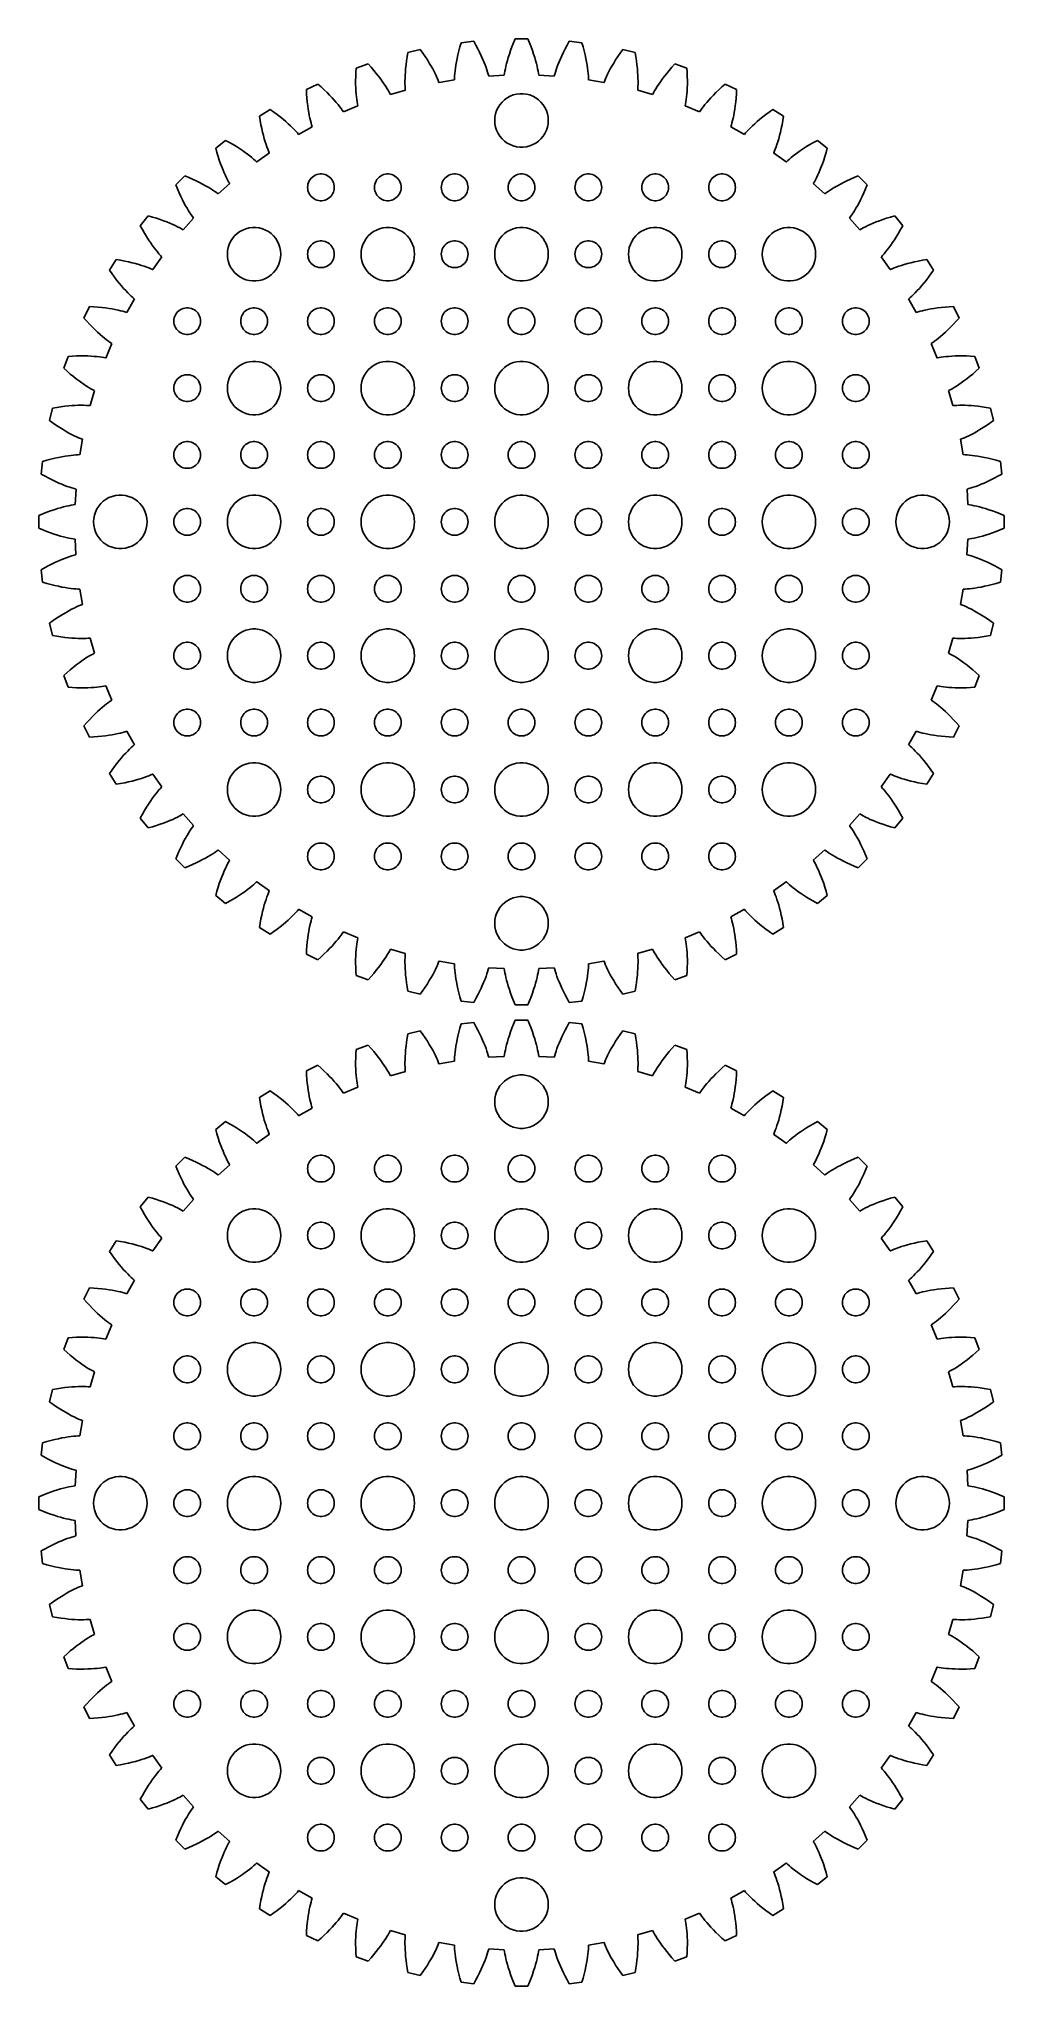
# Model space of a CAD drawing. Header units: metres. Extents: x -54 to 54, y 56 to 274.
import ezdxf

# ---------------------------------------------------------------- set-up
doc = ezdxf.new("R2010")
doc.units = ezdxf.units.M

msp = doc.modelspace()

# ---------------------------------------------------------------- linework, layer by layer
for p, q in [((-11.357, 272.937), (-12.7364, 272.623)), ((-11.0684, 272.537), (-11.357, 272.937)), ((-6.90468, 273.245), (-7.02747, 272.793)), ((-6.76447, 273.718), (-6.90468, 273.245)), ((-5.35844, 273.876), (-6.76447, 273.718)), ((-5.11647, 273.446), (-5.35844, 273.876)), ((-4.89624, 273.033), (-5.11647, 273.446)), ((-4.69691, 272.638), (-4.89624, 273.033)), ((-1.07236, 273.248), (-1.22618, 272.833)), ((-0.89977, 273.683), (-1.07236, 273.248)), ((-0.70746, 274.137), (-0.89977, 273.683)), ((0.70746, 274.137), (-0.70746, 274.137)), ((0.89977, 273.683), (0.70746, 274.137)), ((1.07236, 273.248), (0.89977, 273.683)), ((1.22618, 272.833), (1.07236, 273.248)), ((4.89624, 273.033), (4.69691, 272.638)), ((5.11647, 273.446), (4.89624, 273.033)), ((5.35844, 273.876), (5.11647, 273.446)), ((6.76447, 273.718), (5.35844, 273.876)), ((6.90468, 273.245), (6.76447, 273.718)), ((7.02747, 272.793), (6.90468, 273.245)), ((11.357, 272.937), (11.0684, 272.537)), ((12.7364, 272.623), (11.357, 272.937)), ((-18.5482, 270.866), (-18.5796, 270.373)), ((-17.2127, 271.333), (-18.5482, 270.866)), ((-16.8811, 270.968), (-17.2127, 271.333)), ((-16.5744, 270.614), (-16.8811, 270.968)), ((-12.9967, 270.82), (-13.0301, 270.43)), ((-12.9518, 271.235), (-12.9967, 270.82)), ((-12.8942, 271.674), (-12.9518, 271.235)), ((-12.8228, 272.137), (-12.8942, 271.674)), ((-12.7364, 272.623), (-12.8228, 272.137)), ((-10.8033, 272.151), (-11.0684, 272.537)), ((-10.5609, 271.781), (-10.8033, 272.151)), ((-10.3405, 271.427), (-10.5609, 271.781)), ((-10.1411, 271.089), (-10.3405, 271.427)), ((-9.96176, 270.77), (-10.1411, 271.089)), ((-9.80168, 270.469), (-9.96176, 270.77)), ((-7.41708, 270.874), (-7.45778, 270.561)), ((-7.36545, 271.211), (-7.41708, 270.874)), ((-7.30177, 271.572), (-7.36545, 271.211)), ((-7.22493, 271.956), (-7.30177, 271.572)), ((-7.13385, 272.363), (-7.22493, 271.956)), ((-7.02747, 272.793), (-7.13385, 272.363)), ((-4.51752, 272.261), (-4.69691, 272.638)), ((-4.35709, 271.904), (-4.51752, 272.261)), ((-4.21471, 271.566), (-4.35709, 271.904)), ((-4.08936, 271.249), (-4.21471, 271.566)), ((-3.98003, 270.953), (-4.08936, 271.249)), ((-3.88571, 270.678), (-3.98003, 270.953)), ((-3.80534, 270.426), (-3.88571, 270.678)), ((-1.81288, 270.795), (-1.86449, 270.535)), ((-1.74988, 271.078), (-1.81288, 270.795)), ((-1.67439, 271.384), (-1.74988, 271.078)), ((-1.58534, 271.714), (-1.67439, 271.384)), ((-1.48166, 272.065), (-1.58534, 271.714)), ((-1.36227, 272.438), (-1.48166, 272.065)), ((-1.22618, 272.833), (-1.36227, 272.438)), ((1.36227, 272.438), (1.22618, 272.833)), ((1.48166, 272.065), (1.36227, 272.438)), ((1.58534, 271.714), (1.48166, 272.065)), ((1.67439, 271.384), (1.58534, 271.714)), ((1.74988, 271.078), (1.67439, 271.384)), ((1.81288, 270.795), (1.74988, 271.078)), ((1.86449, 270.535), (1.81288, 270.795)), ((3.88571, 270.678), (3.80534, 270.426)), ((3.98003, 270.953), (3.88571, 270.678)), ((4.08936, 271.249), (3.98003, 270.953)), ((4.21471, 271.566), (4.08936, 271.249)), ((4.35709, 271.904), (4.21471, 271.566)), ((4.51752, 272.261), (4.35709, 271.904)), ((4.69691, 272.638), (4.51752, 272.261)), ((7.13385, 272.363), (7.02747, 272.793)), ((7.22493, 271.956), (7.13385, 272.363)), ((7.30177, 271.572), (7.22493, 271.956)), ((7.36545, 271.211), (7.30177, 271.572)), ((7.41708, 270.874), (7.36545, 271.211)), ((7.45778, 270.561), (7.41708, 270.874)), ((9.96176, 270.77), (9.80168, 270.469)), ((10.1411, 271.089), (9.96176, 270.77)), ((10.3405, 271.427), (10.1411, 271.089)), ((10.5609, 271.781), (10.3405, 271.427)), ((10.8033, 272.151), (10.5609, 271.781)), ((11.0684, 272.537), (10.8033, 272.151)), ((12.8228, 272.137), (12.7364, 272.623)), ((12.8942, 271.674), (12.8228, 272.137)), ((12.9518, 271.235), (12.8942, 271.674)), ((12.9967, 270.82), (12.9518, 271.235)), ((13.0301, 270.43), (12.9967, 270.82)), ((16.8811, 270.968), (16.5744, 270.614)), ((17.2127, 271.333), (16.8811, 270.968)), ((18.5482, 270.866), (17.2127, 271.333)), ((18.5796, 270.373), (18.5482, 270.866)), ((-22.8519, 269.083), (-24.1267, 268.469)), ((-22.4815, 268.757), (-22.8519, 269.083)), ((-22.1372, 268.44), (-22.4815, 268.757)), ((-18.5988, 269.906), (-18.6069, 269.463)), ((-18.6069, 269.463), (-18.6051, 269.046)), ((-18.6051, 269.046), (-18.5945, 268.654)), ((-18.5796, 270.373), (-18.5988, 269.906)), ((-18.5945, 268.654), (-18.5763, 268.288)), ((-16.2922, 270.273), (-16.5744, 270.614)), ((-16.0334, 269.946), (-16.2922, 270.273)), ((-15.7975, 269.633), (-16.0334, 269.946)), ((-15.5835, 269.335), (-15.7975, 269.633)), ((-15.3908, 269.054), (-15.5835, 269.335)), ((-15.2183, 268.79), (-15.3908, 269.054)), ((-15.0652, 268.543), (-15.2183, 268.79)), ((-14.9308, 268.315), (-15.0652, 268.543)), ((-13.0665, 269.724), (-13.0719, 269.408)), ((-13.0719, 269.408), (-13.0703, 269.118)), ((-13.0703, 269.118), (-13.0628, 268.853)), ((-13.0529, 270.064), (-13.0665, 269.724)), ((-13.0628, 268.853), (-13.0506, 268.614)), ((-13.0301, 270.43), (-13.0529, 270.064)), ((-13.0506, 268.614), (-13.0349, 268.4)), ((-9.6599, 270.187), (-9.80168, 270.469)), ((-9.53543, 269.925), (-9.6599, 270.187)), ((-9.42732, 269.683), (-9.53543, 269.925)), ((-9.33456, 269.462), (-9.42732, 269.683)), ((-9.25615, 269.263), (-9.33456, 269.462)), ((-9.25433, 269.253), (-9.25615, 269.263)), ((-7.53168, 269.542), (-9.25433, 269.253)), ((-7.52553, 269.769), (-7.53378, 269.556)), ((-7.53378, 269.556), (-7.53168, 269.542)), ((-7.51086, 270.008), (-7.52553, 269.769)), ((-7.48868, 270.272), (-7.51086, 270.008)), ((-7.45778, 270.561), (-7.48868, 270.272)), ((-3.73788, 270.196), (-3.80534, 270.426)), ((-3.68224, 269.99), (-3.73788, 270.196)), ((-3.6815, 269.98), (-3.68224, 269.99)), ((-1.93741, 270.073), (-3.6815, 269.98)), ((-1.90581, 270.299), (-1.93796, 270.088)), ((-1.93796, 270.088), (-1.93741, 270.073)), ((-1.86449, 270.535), (-1.90581, 270.299)), ((1.90581, 270.299), (1.86449, 270.535)), ((1.93796, 270.088), (1.90581, 270.299)), ((1.93758, 270.078), (1.93796, 270.088)), ((3.6812, 269.976), (1.93758, 270.078)), ((3.68224, 269.99), (3.6812, 269.976)), ((3.73788, 270.196), (3.68224, 269.99)), ((3.80534, 270.426), (3.73788, 270.196)), ((7.48868, 270.272), (7.45778, 270.561)), ((7.51086, 270.008), (7.48868, 270.272)), ((7.52553, 269.769), (7.51086, 270.008)), ((7.53378, 269.556), (7.52553, 269.769)), ((7.5323, 269.546), (7.53378, 269.556)), ((9.25356, 269.249), (7.5323, 269.546)), ((9.25615, 269.263), (9.25356, 269.249)), ((9.33456, 269.462), (9.25615, 269.263)), ((9.42732, 269.683), (9.33456, 269.462)), ((9.53543, 269.925), (9.42732, 269.683)), ((9.6599, 270.187), (9.53543, 269.925)), ((9.80168, 270.469), (9.6599, 270.187)), ((13.0529, 270.064), (13.0301, 270.43)), ((13.0349, 268.4), (13.0506, 268.614)), ((13.0506, 268.614), (13.0628, 268.853)), ((13.0665, 269.724), (13.0529, 270.064)), ((13.0628, 268.853), (13.0703, 269.118)), ((13.0719, 269.408), (13.0665, 269.724)), ((13.0703, 269.118), (13.0719, 269.408)), ((15.0652, 268.543), (14.9308, 268.315)), ((15.2183, 268.79), (15.0652, 268.543)), ((15.3908, 269.054), (15.2183, 268.79)), ((15.5835, 269.335), (15.3908, 269.054)), ((15.7975, 269.633), (15.5835, 269.335)), ((16.0334, 269.946), (15.7975, 269.633)), ((16.2922, 270.273), (16.0334, 269.946)), ((16.5744, 270.614), (16.2922, 270.273)), ((18.5763, 268.288), (18.5945, 268.654)), ((18.5988, 269.906), (18.5796, 270.373)), ((18.5945, 268.654), (18.6051, 269.046)), ((18.6069, 269.463), (18.5988, 269.906)), ((18.6051, 269.046), (18.6069, 269.463)), ((22.4815, 268.757), (22.1372, 268.44)), ((22.8519, 269.083), (22.4815, 268.757)), ((24.1267, 268.469), (22.8519, 269.083)), ((-24.1267, 268.469), (-24.1028, 267.976)), ((-24.1028, 267.976), (-24.0695, 267.509)), ((-24.0695, 267.509), (-24.028, 267.069)), ((-24.028, 267.069), (-23.9795, 266.654)), ((-23.9795, 266.654), (-23.9251, 266.266)), ((-21.8185, 268.133), (-22.1372, 268.44)), ((-21.5247, 267.836), (-21.8185, 268.133)), ((-21.2552, 267.552), (-21.5247, 267.836)), ((-21.0093, 267.28), (-21.2552, 267.552)), ((-20.7863, 267.022), (-21.0093, 267.28)), ((-20.5853, 266.779), (-20.7863, 267.022)), ((-20.4056, 266.551), (-20.5853, 266.779)), ((-20.2464, 266.339), (-20.4056, 266.551)), ((-20.1069, 266.145), (-20.2464, 266.339)), ((-18.3669, 266.624), (-19.9822, 265.959)), ((-18.5763, 268.288), (-18.5516, 267.948)), ((-18.5516, 267.948), (-18.5217, 267.634)), ((-18.5217, 267.634), (-18.4875, 267.345)), ((-18.4875, 267.345), (-18.4505, 267.083)), ((-18.4505, 267.083), (-18.4116, 266.847)), ((-18.4116, 266.847), (-18.3721, 266.637)), ((-18.3721, 266.637), (-18.3669, 266.624)), ((-14.8139, 268.106), (-14.9308, 268.315)), ((-14.7136, 267.917), (-14.8139, 268.106)), ((-14.7107, 267.907), (-14.7136, 267.917)), ((-13.0312, 268.387), (-14.7107, 267.907)), ((-13.0349, 268.4), (-13.0312, 268.387)), ((-2.78932, 266.104), (-2.62891, 266.445)), ((-2.62891, 266.445), (-2.42705, 266.763)), ((-2.42705, 266.763), (-2.1869, 267.054)), ((-2.1869, 267.054), (-1.91226, 267.312)), ((-1.91226, 267.312), (-1.60747, 267.533)), ((-1.60747, 267.533), (-1.27733, 267.714)), ((-1.27733, 267.714), (-0.92705, 267.853)), ((-0.92705, 267.853), (-0.56213, 267.947)), ((-0.56213, 267.947), (-0.18837, 267.994)), ((-0.18837, 267.994), (0.18837, 267.994)), ((0.18837, 267.994), (0.56213, 267.947)), ((0.56213, 267.947), (0.92705, 267.853)), ((0.92705, 267.853), (1.27733, 267.714)), ((1.27733, 267.714), (1.60747, 267.533)), ((1.60747, 267.533), (1.91226, 267.312)), ((1.91226, 267.312), (2.1869, 267.054)), ((2.1869, 267.054), (2.42705, 266.763)), ((2.42705, 266.763), (2.62891, 266.445)), ((2.62891, 266.445), (2.78932, 266.104)), ((13.0323, 268.391), (13.0349, 268.4)), ((14.7095, 267.903), (13.0323, 268.391)), ((14.7136, 267.917), (14.7095, 267.903)), ((14.8139, 268.106), (14.7136, 267.917)), ((14.9308, 268.315), (14.8139, 268.106)), ((18.3684, 266.628), (18.3721, 266.637)), ((19.9805, 265.955), (18.3684, 266.628)), ((18.3721, 266.637), (18.4116, 266.847)), ((18.4116, 266.847), (18.4505, 267.083)), ((18.4505, 267.083), (18.4875, 267.345)), ((18.4875, 267.345), (18.5217, 267.634)), ((18.5217, 267.634), (18.5516, 267.948)), ((18.5516, 267.948), (18.5763, 268.288)), ((20.2464, 266.339), (20.1069, 266.145)), ((20.4056, 266.551), (20.2464, 266.339)), ((20.5853, 266.779), (20.4056, 266.551)), ((20.7863, 267.022), (20.5853, 266.779)), ((21.0093, 267.28), (20.7863, 267.022)), ((21.2552, 267.552), (21.0093, 267.28)), ((21.5247, 267.836), (21.2552, 267.552)), ((21.8185, 268.133), (21.5247, 267.836)), ((22.1372, 268.44), (21.8185, 268.133)), ((23.9251, 266.266), (23.9795, 266.654)), ((23.9795, 266.654), (24.028, 267.069)), ((24.028, 267.069), (24.0695, 267.509)), ((24.0695, 267.509), (24.1028, 267.976)), ((24.1028, 267.976), (24.1267, 268.469)), ((-28.2038, 266.216), (-29.4018, 265.463)), ((-29.4018, 265.463), (-29.3229, 264.976)), ((-29.3229, 264.976), (-29.2375, 264.516)), ((-29.2375, 264.516), (-29.1469, 264.082)), ((-27.7992, 265.933), (-28.2038, 266.216)), ((-27.4215, 265.657), (-27.7992, 265.933)), ((-27.0705, 265.387), (-27.4215, 265.657)), ((-26.7454, 265.126), (-27.0705, 265.387)), ((-26.4457, 264.873), (-26.7454, 265.126)), ((-26.1709, 264.631), (-26.4457, 264.873)), ((-25.9204, 264.399), (-26.1709, 264.631)), ((-25.6934, 264.18), (-25.9204, 264.399)), ((-25.4894, 263.974), (-25.6934, 264.18)), ((-23.4716, 264.274), (-25.0023, 263.433)), ((-23.9251, 266.266), (-23.866, 265.904)), ((-23.866, 265.904), (-23.8034, 265.569)), ((-23.8034, 265.569), (-23.7385, 265.26)), ((-23.7385, 265.26), (-23.6723, 264.978)), ((-23.6723, 264.978), (-23.6061, 264.721)), ((-23.6061, 264.721), (-23.541, 264.491)), ((-23.541, 264.491), (-23.4782, 264.286)), ((-23.4782, 264.286), (-23.4716, 264.274)), ((-19.9861, 265.968), (-20.1069, 266.145)), ((-19.9822, 265.959), (-19.9861, 265.968)), ((-3, 265), (-2.97633, 265.376)), ((-2.97633, 264.624), (-3, 265)), ((-2.97633, 265.376), (-2.90575, 265.746)), ((-2.90575, 264.254), (-2.97633, 264.624)), ((-2.90575, 265.746), (-2.78932, 266.104)), ((-2.78932, 263.896), (-2.90575, 264.254)), ((2.78932, 266.104), (2.90575, 265.746)), ((2.90575, 264.254), (2.78932, 263.896)), ((2.90575, 265.746), (2.97633, 265.376)), ((2.97633, 264.624), (2.90575, 264.254)), ((2.97633, 265.376), (3, 265)), ((3, 265), (2.97633, 264.624)), ((19.9861, 265.968), (19.9805, 265.955)), ((20.1069, 266.145), (19.9861, 265.968)), ((23.4736, 264.278), (23.4782, 264.286)), ((25.0002, 263.429), (23.4736, 264.278)), ((23.4782, 264.286), (23.541, 264.491)), ((23.541, 264.491), (23.6061, 264.721)), ((23.6061, 264.721), (23.6723, 264.978)), ((23.6723, 264.978), (23.7385, 265.26)), ((23.7385, 265.26), (23.8034, 265.569)), ((23.8034, 265.569), (23.866, 265.904)), ((23.866, 265.904), (23.9251, 266.266)), ((25.6934, 264.18), (25.4894, 263.974)), ((25.9204, 264.399), (25.6934, 264.18)), ((26.1709, 264.631), (25.9204, 264.399)), ((26.4457, 264.873), (26.1709, 264.631)), ((26.7454, 265.126), (26.4457, 264.873)), ((27.0705, 265.387), (26.7454, 265.126)), ((27.4215, 265.657), (27.0705, 265.387)), ((27.7992, 265.933), (27.4215, 265.657)), ((28.2038, 266.216), (27.7992, 265.933)), ((29.4018, 265.463), (28.2038, 266.216)), ((29.1469, 264.082), (29.2375, 264.516)), ((29.2375, 264.516), (29.3229, 264.976)), ((29.3229, 264.976), (29.4018, 265.463)), ((-33.201, 262.767), (-34.3072, 261.885)), ((-32.7673, 262.532), (-33.201, 262.767)), ((-32.3611, 262.299), (-32.7673, 262.532)), ((-31.982, 262.071), (-32.3611, 262.299)), ((-31.6297, 261.847), (-31.982, 262.071)), ((-29.1469, 264.082), (-29.0523, 263.676)), ((-29.0523, 263.676), (-28.9548, 263.296)), ((-28.9548, 263.296), (-28.8556, 262.944)), ((-28.8556, 262.944), (-28.7559, 262.618)), ((-28.7559, 262.618), (-28.6568, 262.318)), ((-28.6568, 262.318), (-28.5594, 262.045)), ((-28.5594, 262.045), (-28.4649, 261.797)), ((-25.3075, 263.781), (-25.4894, 263.974)), ((-25.147, 263.603), (-25.3075, 263.781)), ((-25.0072, 263.441), (-25.147, 263.603)), ((-25.0023, 263.433), (-25.0072, 263.441)), ((-2.62891, 263.555), (-2.78932, 263.896)), ((-2.42705, 263.237), (-2.62891, 263.555)), ((-2.1869, 262.946), (-2.42705, 263.237)), ((-1.91226, 262.688), (-2.1869, 262.946)), ((-1.60747, 262.467), (-1.91226, 262.688)), ((-1.27733, 262.286), (-1.60747, 262.467)), ((-0.92705, 262.147), (-1.27733, 262.286)), ((-0.56213, 262.053), (-0.92705, 262.147)), ((-0.18837, 262.006), (-0.56213, 262.053)), ((0.18837, 262.006), (-0.18837, 262.006)), ((0.56213, 262.053), (0.18837, 262.006)), ((0.92705, 262.147), (0.56213, 262.053)), ((1.27733, 262.286), (0.92705, 262.147)), ((1.60747, 262.467), (1.27733, 262.286)), ((1.91226, 262.688), (1.60747, 262.467)), ((2.1869, 262.946), (1.91226, 262.688)), ((2.42705, 263.237), (2.1869, 262.946)), ((2.62891, 263.555), (2.42705, 263.237)), ((2.78932, 263.896), (2.62891, 263.555)), ((25.0072, 263.441), (25.0002, 263.429)), ((25.147, 263.603), (25.0072, 263.441)), ((25.3075, 263.781), (25.147, 263.603)), ((25.4894, 263.974), (25.3075, 263.781)), ((28.4649, 261.797), (28.5594, 262.045)), ((28.5594, 262.045), (28.6568, 262.318)), ((28.6568, 262.318), (28.7559, 262.618)), ((28.7559, 262.618), (28.8556, 262.944)), ((28.8556, 262.944), (28.9548, 263.296)), ((28.9548, 263.296), (29.0523, 263.676)), ((29.0523, 263.676), (29.1469, 264.082)), ((31.982, 262.071), (31.6297, 261.847)), ((32.3611, 262.299), (31.982, 262.071)), ((32.7673, 262.532), (32.3611, 262.299)), ((33.201, 262.767), (32.7673, 262.532)), ((34.3072, 261.885), (33.201, 262.767)), ((-34.3072, 261.885), (-34.1742, 261.41)), ((-34.1742, 261.41), (-34.0379, 260.962)), ((-34.0379, 260.962), (-33.8993, 260.542)), ((-33.8993, 260.542), (-33.7598, 260.149)), ((-33.7598, 260.149), (-33.6205, 259.782)), ((-33.6205, 259.782), (-33.4824, 259.443)), ((-31.3036, 261.63), (-31.6297, 261.847)), ((-31.0034, 261.42), (-31.3036, 261.63)), ((-30.7286, 261.218), (-31.0034, 261.42)), ((-30.4785, 261.025), (-30.7286, 261.218)), ((-30.2526, 260.843), (-30.4785, 261.025)), ((-30.0503, 260.672), (-30.2526, 260.843)), ((-29.8709, 260.514), (-30.0503, 260.672)), ((-29.7139, 260.368), (-29.8709, 260.514)), ((-29.708, 260.36), (-29.7139, 260.368)), ((-28.2811, 261.368), (-29.708, 260.36)), ((-28.4649, 261.797), (-28.3744, 261.576)), ((-28.3744, 261.576), (-28.2891, 261.379)), ((-28.2891, 261.379), (-28.2811, 261.368)), ((28.2835, 261.371), (28.2891, 261.379)), ((29.7056, 260.357), (28.2835, 261.371)), ((28.2891, 261.379), (28.3744, 261.576)), ((28.3744, 261.576), (28.4649, 261.797)), ((29.7139, 260.368), (29.7056, 260.357)), ((29.8709, 260.514), (29.7139, 260.368)), ((30.0503, 260.672), (29.8709, 260.514)), ((30.2526, 260.843), (30.0503, 260.672)), ((30.4785, 261.025), (30.2526, 260.843)), ((30.7286, 261.218), (30.4785, 261.025)), ((31.0034, 261.42), (30.7286, 261.218)), ((31.3036, 261.63), (31.0034, 261.42)), ((31.6297, 261.847), (31.3036, 261.63)), ((33.4824, 259.443), (33.6205, 259.782)), ((33.6205, 259.782), (33.7598, 260.149)), ((33.7598, 260.149), (33.8993, 260.542)), ((33.8993, 260.542), (34.0379, 260.962)), ((34.0379, 260.962), (34.1742, 261.41)), ((34.1742, 261.41), (34.3072, 261.885)), ((-37.7806, 258.781), (-38.7811, 257.781)), ((-38.7811, 257.781), (-38.5958, 257.323)), ((-37.3233, 258.596), (-37.7806, 258.781)), ((-36.8936, 258.41), (-37.3233, 258.596)), ((-36.4913, 258.225), (-36.8936, 258.41)), ((-36.1162, 258.043), (-36.4913, 258.225)), ((-35.7679, 257.863), (-36.1162, 258.043)), ((-35.446, 257.688), (-35.7679, 257.863)), ((-35.1503, 257.518), (-35.446, 257.688)), ((-32.735, 257.941), (-34.0402, 256.78)), ((-33.4824, 259.443), (-33.3467, 259.13)), ((-33.3467, 259.13), (-33.2147, 258.843)), ((-33.2147, 258.843), (-33.0873, 258.583)), ((-33.0873, 258.583), (-32.9657, 258.347)), ((-32.9657, 258.347), (-32.851, 258.137)), ((-32.851, 258.137), (-32.7442, 257.952)), ((-32.7442, 257.952), (-32.735, 257.941)), ((-24, 257.5), (-23.9882, 257.688)), ((-23.9882, 257.688), (-23.9529, 257.873)), ((-23.9529, 257.873), (-23.8947, 258.052)), ((-23.8947, 258.052), (-23.8145, 258.223)), ((-23.8145, 258.223), (-23.7135, 258.382)), ((-23.7135, 258.382), (-23.5934, 258.527)), ((-23.5934, 258.527), (-23.4561, 258.656)), ((-23.4561, 258.656), (-23.3037, 258.766)), ((-23.3037, 258.766), (-23.1387, 258.857)), ((-23.1387, 258.857), (-22.9635, 258.927)), ((-22.9635, 258.927), (-22.7811, 258.973)), ((-22.7811, 258.973), (-22.5942, 258.997)), ((-22.5942, 258.997), (-22.4058, 258.997)), ((-22.4058, 258.997), (-22.2189, 258.973)), ((-22.2189, 258.973), (-22.0365, 258.927)), ((-22.0365, 258.927), (-21.8613, 258.857)), ((-21.8613, 258.857), (-21.6963, 258.766)), ((-21.6963, 258.766), (-21.5439, 258.656)), ((-21.5439, 258.656), (-21.4065, 258.527)), ((-21.4065, 258.527), (-21.2865, 258.382)), ((-21.2865, 258.382), (-21.1855, 258.223)), ((-21.1855, 258.223), (-21.1053, 258.052)), ((-21.1053, 258.052), (-21.0471, 257.873)), ((-21.0471, 257.873), (-21.0118, 257.688)), ((-21.0118, 257.688), (-21, 257.5)), ((-16.5, 257.5), (-16.4882, 257.688)), ((-16.4882, 257.688), (-16.4529, 257.873)), ((-16.4529, 257.873), (-16.3947, 258.052)), ((-16.3947, 258.052), (-16.3145, 258.223)), ((-16.3145, 258.223), (-16.2135, 258.382)), ((-16.2135, 258.382), (-16.0934, 258.527)), ((-16.0934, 258.527), (-15.9561, 258.656)), ((-15.9561, 258.656), (-15.8037, 258.766)), ((-15.8037, 258.766), (-15.6387, 258.857)), ((-15.6387, 258.857), (-15.4635, 258.927)), ((-15.4635, 258.927), (-15.2811, 258.973)), ((-15.2811, 258.973), (-15.0942, 258.997)), ((-15.0942, 258.997), (-14.9058, 258.997)), ((-14.9058, 258.997), (-14.7189, 258.973)), ((-14.7189, 258.973), (-14.5365, 258.927)), ((-14.5365, 258.927), (-14.3613, 258.857)), ((-14.3613, 258.857), (-14.1963, 258.766)), ((-14.1963, 258.766), (-14.0439, 258.656)), ((-14.0439, 258.656), (-13.9065, 258.527)), ((-13.9065, 258.527), (-13.7865, 258.382)), ((-13.7865, 258.382), (-13.6855, 258.223)), ((-13.6855, 258.223), (-13.6053, 258.052)), ((-13.6053, 258.052), (-13.5471, 257.873)), ((-13.5471, 257.873), (-13.5118, 257.688)), ((-13.5118, 257.688), (-13.5, 257.5)), ((-9, 257.5), (-8.98816, 257.688)), ((-8.98816, 257.688), (-8.95287, 257.873)), ((-8.95287, 257.873), (-8.89465, 258.052)), ((-8.89465, 258.052), (-8.81445, 258.223)), ((-8.81445, 258.223), (-8.71352, 258.382)), ((-8.71352, 258.382), (-8.59344, 258.527)), ((-8.59344, 258.527), (-8.45613, 258.656)), ((-8.45613, 258.656), (-8.30373, 258.766)), ((-8.30373, 258.766), (-8.13866, 258.857)), ((-8.13866, 258.857), (-7.96352, 258.927)), ((-7.96352, 258.927), (-7.78107, 258.973)), ((-7.78107, 258.973), (-7.59418, 258.997)), ((-7.59418, 258.997), (-7.40581, 258.997)), ((-7.40581, 258.997), (-7.21892, 258.973)), ((-7.21892, 258.973), (-7.03647, 258.927)), ((-7.03647, 258.927), (-6.86133, 258.857)), ((-6.86133, 258.857), (-6.69626, 258.766)), ((-6.69626, 258.766), (-6.54385, 258.656)), ((-6.54385, 258.656), (-6.40654, 258.527)), ((-6.40654, 258.527), (-6.28647, 258.382)), ((-6.28647, 258.382), (-6.18553, 258.223)), ((-6.18553, 258.223), (-6.10533, 258.052)), ((-6.10533, 258.052), (-6.04712, 257.873)), ((-6.04712, 257.873), (-6.01183, 257.688)), ((-6.01183, 257.688), (-6, 257.5)), ((-1.5, 257.5), (-1.48816, 257.688)), ((-1.48816, 257.688), (-1.45287, 257.873)), ((-1.45287, 257.873), (-1.39465, 258.052)), ((-1.39465, 258.052), (-1.31445, 258.223)), ((-1.31445, 258.223), (-1.21352, 258.382)), ((-1.21352, 258.382), (-1.09344, 258.527)), ((-1.09344, 258.527), (-0.95613, 258.656)), ((-0.95613, 258.656), (-0.80373, 258.766)), ((-0.80373, 258.766), (-0.63866, 258.857)), ((-0.63866, 258.857), (-0.46352, 258.927)), ((-0.46352, 258.927), (-0.28107, 258.973)), ((-0.28107, 258.973), (-0.09418, 258.997)), ((-0.09418, 258.997), (0.09418, 258.997)), ((0.09418, 258.997), (0.28107, 258.973)), ((0.28107, 258.973), (0.46352, 258.927)), ((0.46352, 258.927), (0.63866, 258.857)), ((0.63866, 258.857), (0.80373, 258.766)), ((0.80373, 258.766), (0.95613, 258.656)), ((0.95613, 258.656), (1.09344, 258.527)), ((1.09344, 258.527), (1.21352, 258.382)), ((1.21352, 258.382), (1.31445, 258.223)), ((1.31445, 258.223), (1.39465, 258.052)), ((1.39465, 258.052), (1.45287, 257.873)), ((1.45287, 257.873), (1.48816, 257.688)), ((1.48816, 257.688), (1.5, 257.5)), ((6, 257.5), (6.01183, 257.688)), ((6.01183, 257.688), (6.04712, 257.873)), ((6.04712, 257.873), (6.10533, 258.052)), ((6.10533, 258.052), (6.18553, 258.223)), ((6.18553, 258.223), (6.28647, 258.382)), ((6.28647, 258.382), (6.40654, 258.527)), ((6.40654, 258.527), (6.54385, 258.656)), ((6.54385, 258.656), (6.69626, 258.766)), ((6.69626, 258.766), (6.86133, 258.857)), ((6.86133, 258.857), (7.03647, 258.927)), ((7.03647, 258.927), (7.21892, 258.973)), ((7.21892, 258.973), (7.40581, 258.997)), ((7.40581, 258.997), (7.59418, 258.997)), ((7.59418, 258.997), (7.78107, 258.973)), ((7.78107, 258.973), (7.96352, 258.927)), ((7.96352, 258.927), (8.13866, 258.857)), ((8.13866, 258.857), (8.30373, 258.766)), ((8.30373, 258.766), (8.45613, 258.656)), ((8.45613, 258.656), (8.59344, 258.527)), ((8.59344, 258.527), (8.71352, 258.382)), ((8.71352, 258.382), (8.81445, 258.223)), ((8.81445, 258.223), (8.89465, 258.052)), ((8.89465, 258.052), (8.95287, 257.873)), ((8.95287, 257.873), (8.98816, 257.688)), ((8.98816, 257.688), (9, 257.5)), ((13.5, 257.5), (13.5118, 257.688)), ((13.5118, 257.688), (13.5471, 257.873)), ((13.5471, 257.873), (13.6053, 258.052)), ((13.6053, 258.052), (13.6855, 258.223)), ((13.6855, 258.223), (13.7865, 258.382)), ((13.7865, 258.382), (13.9065, 258.527)), ((13.9065, 258.527), (14.0439, 258.656)), ((14.0439, 258.656), (14.1963, 258.766)), ((14.1963, 258.766), (14.3613, 258.857)), ((14.3613, 258.857), (14.5365, 258.927)), ((14.5365, 258.927), (14.7189, 258.973)), ((14.7189, 258.973), (14.9058, 258.997)), ((14.9058, 258.997), (15.0942, 258.997)), ((15.0942, 258.997), (15.2811, 258.973)), ((15.2811, 258.973), (15.4635, 258.927)), ((15.4635, 258.927), (15.6387, 258.857)), ((15.6387, 258.857), (15.8037, 258.766)), ((15.8037, 258.766), (15.9561, 258.656)), ((15.9561, 258.656), (16.0934, 258.527)), ((16.0934, 258.527), (16.2135, 258.382)), ((16.2135, 258.382), (16.3145, 258.223)), ((16.3145, 258.223), (16.3947, 258.052)), ((16.3947, 258.052), (16.4529, 257.873)), ((16.4529, 257.873), (16.4882, 257.688)), ((16.4882, 257.688), (16.5, 257.5)), ((21, 257.5), (21.0118, 257.688)), ((21.0118, 257.688), (21.0471, 257.873)), ((21.0471, 257.873), (21.1053, 258.052)), ((21.1053, 258.052), (21.1855, 258.223)), ((21.1855, 258.223), (21.2865, 258.382)), ((21.2865, 258.382), (21.4065, 258.527)), ((21.4065, 258.527), (21.5439, 258.656)), ((21.5439, 258.656), (21.6963, 258.766)), ((21.6963, 258.766), (21.8613, 258.857)), ((21.8613, 258.857), (22.0365, 258.927)), ((22.0365, 258.927), (22.2189, 258.973)), ((22.2189, 258.973), (22.4058, 258.997)), ((22.4058, 258.997), (22.5942, 258.997)), ((22.5942, 258.997), (22.7811, 258.973)), ((22.7811, 258.973), (22.9635, 258.927)), ((22.9635, 258.927), (23.1387, 258.857)), ((23.1387, 258.857), (23.3037, 258.766)), ((23.3037, 258.766), (23.4561, 258.656)), ((23.4561, 258.656), (23.5934, 258.527)), ((23.5934, 258.527), (23.7135, 258.382)), ((23.7135, 258.382), (23.8145, 258.223)), ((23.8145, 258.223), (23.8947, 258.052)), ((23.8947, 258.052), (23.9529, 257.873)), ((23.9529, 257.873), (23.9882, 257.688)), ((23.9882, 257.688), (24, 257.5)), ((32.7377, 257.944), (32.7442, 257.952)), ((34.0373, 256.777), (32.7377, 257.944)), ((32.7442, 257.952), (32.851, 258.137)), ((32.851, 258.137), (32.9657, 258.347)), ((32.9657, 258.347), (33.0873, 258.583)), ((33.0873, 258.583), (33.2147, 258.843)), ((33.2147, 258.843), (33.3467, 259.13)), ((33.3467, 259.13), (33.4824, 259.443)), ((35.446, 257.688), (35.1503, 257.518)), ((35.7679, 257.863), (35.446, 257.688)), ((36.1162, 258.043), (35.7679, 257.863)), ((36.4913, 258.225), (36.1162, 258.043)), ((36.8936, 258.41), (36.4913, 258.225)), ((37.3233, 258.596), (36.8936, 258.41)), ((37.7806, 258.781), (37.3233, 258.596)), ((38.7811, 257.781), (37.7806, 258.781)), ((38.5958, 257.323), (38.7811, 257.781)), ((-38.5958, 257.323), (-38.4101, 256.894)), ((-38.4101, 256.894), (-38.2254, 256.491)), ((-38.2254, 256.491), (-38.0428, 256.116)), ((-38.0428, 256.116), (-37.8633, 255.768)), ((-37.8633, 255.768), (-37.688, 255.446)), ((-37.688, 255.446), (-37.5182, 255.15)), ((-34.8802, 257.355), (-35.1503, 257.518)), ((-34.6353, 257.199), (-34.8802, 257.355)), ((-34.4152, 257.052), (-34.6353, 257.199)), ((-34.2192, 256.914), (-34.4152, 257.052)), ((-34.0469, 256.788), (-34.2192, 256.914)), ((-34.0402, 256.78), (-34.0469, 256.788)), ((-23.9882, 257.312), (-24, 257.5)), ((-23.9529, 257.127), (-23.9882, 257.312)), ((-23.8947, 256.948), (-23.9529, 257.127)), ((-23.8145, 256.777), (-23.8947, 256.948)), ((-23.7135, 256.618), (-23.8145, 256.777)), ((-23.5934, 256.473), (-23.7135, 256.618)), ((-23.4561, 256.344), (-23.5934, 256.473)), ((-23.3037, 256.234), (-23.4561, 256.344)), ((-23.1387, 256.143), (-23.3037, 256.234)), ((-22.9635, 256.073), (-23.1387, 256.143)), ((-22.7811, 256.027), (-22.9635, 256.073)), ((-22.5942, 256.003), (-22.7811, 256.027)), ((-22.4058, 256.003), (-22.5942, 256.003)), ((-22.2189, 256.027), (-22.4058, 256.003)), ((-22.0365, 256.073), (-22.2189, 256.027)), ((-21.8613, 256.143), (-22.0365, 256.073)), ((-21.6963, 256.234), (-21.8613, 256.143)), ((-21.5439, 256.344), (-21.6963, 256.234)), ((-21.4065, 256.473), (-21.5439, 256.344)), ((-21.2865, 256.618), (-21.4065, 256.473)), ((-21.1855, 256.777), (-21.2865, 256.618)), ((-21.1053, 256.948), (-21.1855, 256.777)), ((-21.0471, 257.127), (-21.1053, 256.948)), ((-21.0118, 257.312), (-21.0471, 257.127)), ((-21, 257.5), (-21.0118, 257.312)), ((-16.4882, 257.312), (-16.5, 257.5)), ((-16.4529, 257.127), (-16.4882, 257.312)), ((-16.3947, 256.948), (-16.4529, 257.127)), ((-16.3145, 256.777), (-16.3947, 256.948)), ((-16.2135, 256.618), (-16.3145, 256.777)), ((-16.0934, 256.473), (-16.2135, 256.618)), ((-15.9561, 256.344), (-16.0934, 256.473)), ((-15.8037, 256.234), (-15.9561, 256.344)), ((-15.6387, 256.143), (-15.8037, 256.234)), ((-15.4635, 256.073), (-15.6387, 256.143)), ((-15.2811, 256.027), (-15.4635, 256.073)), ((-15.0942, 256.003), (-15.2811, 256.027)), ((-14.9058, 256.003), (-15.0942, 256.003)), ((-14.7189, 256.027), (-14.9058, 256.003)), ((-14.5365, 256.073), (-14.7189, 256.027)), ((-14.3613, 256.143), (-14.5365, 256.073)), ((-14.1963, 256.234), (-14.3613, 256.143)), ((-14.0439, 256.344), (-14.1963, 256.234)), ((-13.9065, 256.473), (-14.0439, 256.344)), ((-13.7865, 256.618), (-13.9065, 256.473)), ((-13.6855, 256.777), (-13.7865, 256.618)), ((-13.6053, 256.948), (-13.6855, 256.777)), ((-13.5471, 257.127), (-13.6053, 256.948)), ((-13.5118, 257.312), (-13.5471, 257.127)), ((-13.5, 257.5), (-13.5118, 257.312)), ((-8.98816, 257.312), (-9, 257.5)), ((-8.95287, 257.127), (-8.98816, 257.312)), ((-8.89465, 256.948), (-8.95287, 257.127)), ((-8.81445, 256.777), (-8.89465, 256.948)), ((-8.71352, 256.618), (-8.81445, 256.777)), ((-8.59344, 256.473), (-8.71352, 256.618)), ((-8.45613, 256.344), (-8.59344, 256.473)), ((-8.30373, 256.234), (-8.45613, 256.344)), ((-8.13866, 256.143), (-8.30373, 256.234)), ((-7.96352, 256.073), (-8.13866, 256.143)), ((-7.78107, 256.027), (-7.96352, 256.073)), ((-7.59418, 256.003), (-7.78107, 256.027)), ((-7.40581, 256.003), (-7.59418, 256.003)), ((-7.21892, 256.027), (-7.40581, 256.003)), ((-7.03647, 256.073), (-7.21892, 256.027)), ((-6.86133, 256.143), (-7.03647, 256.073)), ((-6.69626, 256.234), (-6.86133, 256.143)), ((-6.54385, 256.344), (-6.69626, 256.234)), ((-6.40654, 256.473), (-6.54385, 256.344)), ((-6.28647, 256.618), (-6.40654, 256.473)), ((-6.18553, 256.777), (-6.28647, 256.618)), ((-6.10533, 256.948), (-6.18553, 256.777)), ((-6.04712, 257.127), (-6.10533, 256.948)), ((-6.01183, 257.312), (-6.04712, 257.127)), ((-6, 257.5), (-6.01183, 257.312)), ((-1.48816, 257.312), (-1.5, 257.5)), ((-1.45287, 257.127), (-1.48816, 257.312)), ((-1.39465, 256.948), (-1.45287, 257.127)), ((-1.31445, 256.777), (-1.39465, 256.948)), ((-1.21352, 256.618), (-1.31445, 256.777)), ((-1.09344, 256.473), (-1.21352, 256.618)), ((-0.95613, 256.344), (-1.09344, 256.473)), ((-0.80373, 256.234), (-0.95613, 256.344)), ((-0.63866, 256.143), (-0.80373, 256.234)), ((-0.46352, 256.073), (-0.63866, 256.143)), ((-0.28107, 256.027), (-0.46352, 256.073)), ((-0.09418, 256.003), (-0.28107, 256.027)), ((0.09418, 256.003), (-0.09418, 256.003)), ((0.28107, 256.027), (0.09418, 256.003)), ((0.46352, 256.073), (0.28107, 256.027)), ((0.63866, 256.143), (0.46352, 256.073)), ((0.80373, 256.234), (0.63866, 256.143)), ((0.95613, 256.344), (0.80373, 256.234)), ((1.09344, 256.473), (0.95613, 256.344)), ((1.21352, 256.618), (1.09344, 256.473)), ((1.31445, 256.777), (1.21352, 256.618)), ((1.39465, 256.948), (1.31445, 256.777)), ((1.45287, 257.127), (1.39465, 256.948)), ((1.48816, 257.312), (1.45287, 257.127)), ((1.5, 257.5), (1.48816, 257.312)), ((6.01183, 257.312), (6, 257.5)), ((6.04712, 257.127), (6.01183, 257.312)), ((6.10533, 256.948), (6.04712, 257.127)), ((6.18553, 256.777), (6.10533, 256.948)), ((6.28647, 256.618), (6.18553, 256.777)), ((6.40654, 256.473), (6.28647, 256.618)), ((6.54385, 256.344), (6.40654, 256.473)), ((6.69626, 256.234), (6.54385, 256.344)), ((6.86133, 256.143), (6.69626, 256.234)), ((7.03647, 256.073), (6.86133, 256.143)), ((7.21892, 256.027), (7.03647, 256.073)), ((7.40581, 256.003), (7.21892, 256.027)), ((7.59418, 256.003), (7.40581, 256.003)), ((7.78107, 256.027), (7.59418, 256.003)), ((7.96352, 256.073), (7.78107, 256.027)), ((8.13866, 256.143), (7.96352, 256.073)), ((8.30373, 256.234), (8.13866, 256.143)), ((8.45613, 256.344), (8.30373, 256.234)), ((8.59344, 256.473), (8.45613, 256.344)), ((8.71352, 256.618), (8.59344, 256.473)), ((8.81445, 256.777), (8.71352, 256.618)), ((8.89465, 256.948), (8.81445, 256.777)), ((8.95287, 257.127), (8.89465, 256.948)), ((8.98816, 257.312), (8.95287, 257.127)), ((9, 257.5), (8.98816, 257.312)), ((13.5118, 257.312), (13.5, 257.5)), ((13.5471, 257.127), (13.5118, 257.312)), ((13.6053, 256.948), (13.5471, 257.127)), ((13.6855, 256.777), (13.6053, 256.948)), ((13.7865, 256.618), (13.6855, 256.777)), ((13.9065, 256.473), (13.7865, 256.618)), ((14.0439, 256.344), (13.9065, 256.473)), ((14.1963, 256.234), (14.0439, 256.344)), ((14.3613, 256.143), (14.1963, 256.234)), ((14.5365, 256.073), (14.3613, 256.143)), ((14.7189, 256.027), (14.5365, 256.073)), ((14.9058, 256.003), (14.7189, 256.027)), ((15.0942, 256.003), (14.9058, 256.003)), ((15.2811, 256.027), (15.0942, 256.003)), ((15.4635, 256.073), (15.2811, 256.027)), ((15.6387, 256.143), (15.4635, 256.073)), ((15.8037, 256.234), (15.6387, 256.143)), ((15.9561, 256.344), (15.8037, 256.234)), ((16.0934, 256.473), (15.9561, 256.344)), ((16.2135, 256.618), (16.0934, 256.473)), ((16.3145, 256.777), (16.2135, 256.618)), ((16.3947, 256.948), (16.3145, 256.777)), ((16.4529, 257.127), (16.3947, 256.948)), ((16.4882, 257.312), (16.4529, 257.127)), ((16.5, 257.5), (16.4882, 257.312)), ((21.0118, 257.312), (21, 257.5)), ((21.0471, 257.127), (21.0118, 257.312)), ((21.1053, 256.948), (21.0471, 257.127)), ((21.1855, 256.777), (21.1053, 256.948)), ((21.2865, 256.618), (21.1855, 256.777)), ((21.4065, 256.473), (21.2865, 256.618)), ((21.5439, 256.344), (21.4065, 256.473)), ((21.6963, 256.234), (21.5439, 256.344)), ((21.8613, 256.143), (21.6963, 256.234)), ((22.0365, 256.073), (21.8613, 256.143)), ((22.2189, 256.027), (22.0365, 256.073)), ((22.4058, 256.003), (22.2189, 256.027)), ((22.5942, 256.003), (22.4058, 256.003)), ((22.7811, 256.027), (22.5942, 256.003)), ((22.9635, 256.073), (22.7811, 256.027)), ((23.1387, 256.143), (22.9635, 256.073)), ((23.3037, 256.234), (23.1387, 256.143)), ((23.4561, 256.344), (23.3037, 256.234)), ((23.5934, 256.473), (23.4561, 256.344)), ((23.7135, 256.618), (23.5934, 256.473)), ((23.8145, 256.777), (23.7135, 256.618)), ((23.8947, 256.948), (23.8145, 256.777)), ((23.9529, 257.127), (23.8947, 256.948)), ((23.9882, 257.312), (23.9529, 257.127)), ((24, 257.5), (23.9882, 257.312)), ((34.0469, 256.788), (34.0373, 256.777)), ((34.2192, 256.914), (34.0469, 256.788)), ((34.4152, 257.052), (34.2192, 256.914)), ((34.6353, 257.199), (34.4152, 257.052)), ((34.8802, 257.355), (34.6353, 257.199)), ((35.1503, 257.518), (34.8802, 257.355)), ((37.5182, 255.15), (37.688, 255.446)), ((37.688, 255.446), (37.8633, 255.768)), ((37.8633, 255.768), (38.0428, 256.116)), ((38.0428, 256.116), (38.2254, 256.491)), ((38.2254, 256.491), (38.4101, 256.894)), ((38.4101, 256.894), (38.5958, 257.323)), ((-41.8852, 254.307), (-42.7674, 253.201)), ((-42.7674, 253.201), (-42.532, 252.767)), ((-41.41, 254.174), (-41.8852, 254.307)), ((-40.9622, 254.038), (-41.41, 254.174)), ((-40.5418, 253.899), (-40.9622, 254.038)), ((-40.1485, 253.76), (-40.5418, 253.899)), ((-39.7823, 253.62), (-40.1485, 253.76)), ((-39.4429, 253.482), (-39.7823, 253.62)), ((-39.13, 253.347), (-39.4429, 253.482)), ((-38.8433, 253.215), (-39.13, 253.347)), ((-38.5825, 253.087), (-38.8433, 253.215)), ((-36.7773, 254.037), (-37.9442, 252.738)), ((-37.5182, 255.15), (-37.3549, 254.88)), ((-37.3549, 254.88), (-37.1991, 254.635)), ((-37.1991, 254.635), (-37.052, 254.415)), ((-37.052, 254.415), (-36.9144, 254.219)), ((-36.9144, 254.219), (-36.7876, 254.047)), ((-36.7876, 254.047), (-36.7773, 254.037)), ((36.7803, 254.04), (36.7876, 254.047)), ((37.9411, 252.735), (36.7803, 254.04)), ((36.7876, 254.047), (36.9144, 254.219)), ((36.9144, 254.219), (37.052, 254.415)), ((37.052, 254.415), (37.1991, 254.635)), ((37.1991, 254.635), (37.3549, 254.88)), ((37.3549, 254.88), (37.5182, 255.15)), ((38.8433, 253.215), (38.5825, 253.087)), ((39.13, 253.347), (38.8433, 253.215)), ((39.4429, 253.482), (39.13, 253.347)), ((39.7823, 253.62), (39.4429, 253.482)), ((40.1485, 253.76), (39.7823, 253.62)), ((40.5418, 253.899), (40.1485, 253.76)), ((40.9622, 254.038), (40.5418, 253.899)), ((41.41, 254.174), (40.9622, 254.038)), ((41.8852, 254.307), (41.41, 254.174)), ((42.7674, 253.201), (41.8852, 254.307)), ((42.532, 252.767), (42.7674, 253.201)), ((-42.532, 252.767), (-42.2994, 252.361)), ((-42.2994, 252.361), (-42.0708, 251.982)), ((-42.0708, 251.982), (-41.8473, 251.63)), ((-41.8473, 251.63), (-41.6299, 251.304)), ((-41.6299, 251.304), (-41.4198, 251.003)), ((-38.3473, 252.966), (-38.5825, 253.087)), ((-38.1371, 252.851), (-38.3473, 252.966)), ((-37.9517, 252.744), (-38.1371, 252.851)), ((-37.9442, 252.738), (-37.9517, 252.744)), ((-32.9057, 250.746), (-32.7893, 251.104)), ((-32.7893, 251.104), (-32.6289, 251.445)), ((-32.6289, 251.445), (-32.427, 251.763)), ((-32.427, 251.763), (-32.1869, 252.054)), ((-32.1869, 252.054), (-31.9123, 252.312)), ((-31.9123, 252.312), (-31.6075, 252.533)), ((-31.6075, 252.533), (-31.2773, 252.714)), ((-31.2773, 252.714), (-30.927, 252.853)), ((-30.927, 252.853), (-30.5621, 252.947)), ((-30.5621, 252.947), (-30.1884, 252.994)), ((-30.1884, 252.994), (-29.8116, 252.994)), ((-29.8116, 252.994), (-29.4379, 252.947)), ((-29.4379, 252.947), (-29.0729, 252.853)), ((-29.0729, 252.853), (-28.7227, 252.714)), ((-28.7227, 252.714), (-28.3925, 252.533)), ((-28.3925, 252.533), (-28.0877, 252.312)), ((-28.0877, 252.312), (-27.8131, 252.054)), ((-27.8131, 252.054), (-27.5729, 251.763)), ((-27.5729, 251.763), (-27.3711, 251.445)), ((-27.3711, 251.445), (-27.2107, 251.104)), ((-27.2107, 251.104), (-27.0942, 250.746)), ((-23.7135, 250.882), (-23.5934, 251.027)), ((-23.5934, 251.027), (-23.4561, 251.156)), ((-23.4561, 251.156), (-23.3037, 251.266)), ((-23.3037, 251.266), (-23.1387, 251.357)), ((-23.1387, 251.357), (-22.9635, 251.427)), ((-22.9635, 251.427), (-22.7811, 251.473)), ((-22.7811, 251.473), (-22.5942, 251.497)), ((-22.5942, 251.497), (-22.4058, 251.497)), ((-22.4058, 251.497), (-22.2189, 251.473)), ((-22.2189, 251.473), (-22.0365, 251.427)), ((-22.0365, 251.427), (-21.8613, 251.357)), ((-21.8613, 251.357), (-21.6963, 251.266)), ((-21.6963, 251.266), (-21.5439, 251.156)), ((-21.5439, 251.156), (-21.4065, 251.027)), ((-21.4065, 251.027), (-21.2865, 250.882)), ((-17.9057, 250.746), (-17.7893, 251.104)), ((-17.7893, 251.104), (-17.6289, 251.445)), ((-17.6289, 251.445), (-17.427, 251.763)), ((-17.427, 251.763), (-17.1869, 252.054)), ((-17.1869, 252.054), (-16.9123, 252.312)), ((-16.9123, 252.312), (-16.6075, 252.533)), ((-16.6075, 252.533), (-16.2773, 252.714)), ((-16.2773, 252.714), (-15.927, 252.853)), ((-15.927, 252.853), (-15.5621, 252.947)), ((-15.5621, 252.947), (-15.1884, 252.994)), ((-15.1884, 252.994), (-14.8116, 252.994)), ((-14.8116, 252.994), (-14.4379, 252.947)), ((-14.4379, 252.947), (-14.0729, 252.853)), ((-14.0729, 252.853), (-13.7227, 252.714)), ((-13.7227, 252.714), (-13.3925, 252.533)), ((-13.3925, 252.533), (-13.0877, 252.312)), ((-13.0877, 252.312), (-12.8131, 252.054)), ((-12.8131, 252.054), (-12.5729, 251.763)), ((-12.5729, 251.763), (-12.3711, 251.445)), ((-12.3711, 251.445), (-12.2107, 251.104)), ((-12.2107, 251.104), (-12.0942, 250.746)), ((-8.71352, 250.882), (-8.59344, 251.027)), ((-8.59344, 251.027), (-8.45613, 251.156)), ((-8.45613, 251.156), (-8.30373, 251.266)), ((-8.30373, 251.266), (-8.13866, 251.357)), ((-8.13866, 251.357), (-7.96352, 251.427)), ((-7.96352, 251.427), (-7.78107, 251.473)), ((-7.78107, 251.473), (-7.59418, 251.497)), ((-7.59418, 251.497), (-7.40581, 251.497)), ((-7.40581, 251.497), (-7.21892, 251.473)), ((-7.21892, 251.473), (-7.03647, 251.427)), ((-7.03647, 251.427), (-6.86133, 251.357)), ((-6.86133, 251.357), (-6.69626, 251.266)), ((-6.69626, 251.266), (-6.54385, 251.156)), ((-6.54385, 251.156), (-6.40654, 251.027)), ((-6.40654, 251.027), (-6.28647, 250.882)), ((-2.90575, 250.746), (-2.78932, 251.104)), ((-2.78932, 251.104), (-2.62891, 251.445)), ((-2.62891, 251.445), (-2.42705, 251.763)), ((-2.42705, 251.763), (-2.1869, 252.054)), ((-2.1869, 252.054), (-1.91226, 252.312)), ((-1.91226, 252.312), (-1.60747, 252.533)), ((-1.60747, 252.533), (-1.27733, 252.714)), ((-1.27733, 252.714), (-0.92705, 252.853)), ((-0.92705, 252.853), (-0.56213, 252.947)), ((-0.56213, 252.947), (-0.18837, 252.994)), ((-0.18837, 252.994), (0.18837, 252.994)), ((0.18837, 252.994), (0.56213, 252.947)), ((0.56213, 252.947), (0.92705, 252.853)), ((0.92705, 252.853), (1.27733, 252.714)), ((1.27733, 252.714), (1.60747, 252.533)), ((1.60747, 252.533), (1.91226, 252.312)), ((1.91226, 252.312), (2.1869, 252.054)), ((2.1869, 252.054), (2.42705, 251.763)), ((2.42705, 251.763), (2.62891, 251.445)), ((2.62891, 251.445), (2.78932, 251.104)), ((2.78932, 251.104), (2.90575, 250.746)), ((6.28647, 250.882), (6.40654, 251.027)), ((6.40654, 251.027), (6.54385, 251.156)), ((6.54385, 251.156), (6.69626, 251.266)), ((6.69626, 251.266), (6.86133, 251.357)), ((6.86133, 251.357), (7.03647, 251.427)), ((7.03647, 251.427), (7.21892, 251.473)), ((7.21892, 251.473), (7.40581, 251.497)), ((7.40581, 251.497), (7.59418, 251.497)), ((7.59418, 251.497), (7.78107, 251.473)), ((7.78107, 251.473), (7.96352, 251.427)), ((7.96352, 251.427), (8.13866, 251.357)), ((8.13866, 251.357), (8.30373, 251.266)), ((8.30373, 251.266), (8.45613, 251.156)), ((8.45613, 251.156), (8.59344, 251.027)), ((8.59344, 251.027), (8.71352, 250.882)), ((12.0942, 250.746), (12.2107, 251.104)), ((12.2107, 251.104), (12.3711, 251.445)), ((12.3711, 251.445), (12.5729, 251.763)), ((12.5729, 251.763), (12.8131, 252.054)), ((12.8131, 252.054), (13.0877, 252.312)), ((13.0877, 252.312), (13.3925, 252.533)), ((13.3925, 252.533), (13.7227, 252.714)), ((13.7227, 252.714), (14.0729, 252.853)), ((14.0729, 252.853), (14.4379, 252.947)), ((14.4379, 252.947), (14.8116, 252.994)), ((14.8116, 252.994), (15.1884, 252.994)), ((15.1884, 252.994), (15.5621, 252.947)), ((15.5621, 252.947), (15.927, 252.853)), ((15.927, 252.853), (16.2773, 252.714)), ((16.2773, 252.714), (16.6075, 252.533)), ((16.6075, 252.533), (16.9123, 252.312)), ((16.9123, 252.312), (17.1869, 252.054)), ((17.1869, 252.054), (17.427, 251.763)), ((17.427, 251.763), (17.6289, 251.445)), ((17.6289, 251.445), (17.7893, 251.104)), ((17.7893, 251.104), (17.9057, 250.746)), ((21.2865, 250.882), (21.4065, 251.027)), ((21.4065, 251.027), (21.5439, 251.156)), ((21.5439, 251.156), (21.6963, 251.266)), ((21.6963, 251.266), (21.8613, 251.357)), ((21.8613, 251.357), (22.0365, 251.427)), ((22.0365, 251.427), (22.2189, 251.473)), ((22.2189, 251.473), (22.4058, 251.497)), ((22.4058, 251.497), (22.5942, 251.497)), ((22.5942, 251.497), (22.7811, 251.473)), ((22.7811, 251.473), (22.9635, 251.427)), ((22.9635, 251.427), (23.1387, 251.357)), ((23.1387, 251.357), (23.3037, 251.266)), ((23.3037, 251.266), (23.4561, 251.156)), ((23.4561, 251.156), (23.5934, 251.027)), ((23.5934, 251.027), (23.7135, 250.882)), ((27.0942, 250.746), (27.2107, 251.104)), ((27.2107, 251.104), (27.3711, 251.445)), ((27.3711, 251.445), (27.5729, 251.763)), ((27.5729, 251.763), (27.8131, 252.054)), ((27.8131, 252.054), (28.0877, 252.312)), ((28.0877, 252.312), (28.3925, 252.533)), ((28.3925, 252.533), (28.7227, 252.714)), ((28.7227, 252.714), (29.0729, 252.853)), ((29.0729, 252.853), (29.4379, 252.947)), ((29.4379, 252.947), (29.8116, 252.994)), ((29.8116, 252.994), (30.1884, 252.994)), ((30.1884, 252.994), (30.5621, 252.947)), ((30.5621, 252.947), (30.927, 252.853)), ((30.927, 252.853), (31.2773, 252.714)), ((31.2773, 252.714), (31.6075, 252.533)), ((31.6075, 252.533), (31.9123, 252.312)), ((31.9123, 252.312), (32.1869, 252.054)), ((32.1869, 252.054), (32.427, 251.763)), ((32.427, 251.763), (32.6289, 251.445)), ((32.6289, 251.445), (32.7893, 251.104)), ((32.7893, 251.104), (32.9057, 250.746)), ((37.9517, 252.744), (37.9411, 252.735)), ((38.1371, 252.851), (37.9517, 252.744)), ((38.3473, 252.966), (38.1371, 252.851)), ((38.5825, 253.087), (38.3473, 252.966)), ((41.4198, 251.003), (41.6299, 251.304)), ((41.6299, 251.304), (41.8473, 251.63)), ((41.8473, 251.63), (42.0708, 251.982)), ((42.0708, 251.982), (42.2994, 252.361)), ((42.2994, 252.361), (42.532, 252.767)), ((-45.463, 249.402), (-46.2158, 248.204)), ((-44.9759, 249.323), (-45.463, 249.402)), ((-44.5157, 249.238), (-44.9759, 249.323)), ((-44.0824, 249.147), (-44.5157, 249.238)), ((-43.676, 249.052), (-44.0824, 249.147)), ((-43.2965, 248.955), (-43.676, 249.052)), ((-42.9437, 248.856), (-43.2965, 248.955)), ((-42.6176, 248.756), (-42.9437, 248.856)), ((-41.4198, 251.003), (-41.2179, 250.729)), ((-40.357, 249.706), (-41.3711, 248.283)), ((-41.2179, 250.729), (-41.0254, 250.478)), ((-41.0254, 250.478), (-40.8432, 250.253)), ((-40.8432, 250.253), (-40.6723, 250.05)), ((-40.6723, 250.05), (-40.5137, 249.871)), ((-40.5137, 249.871), (-40.3683, 249.714)), ((-40.3683, 249.714), (-40.357, 249.706)), ((-33, 250), (-32.9763, 250.376)), ((-32.9763, 249.624), (-33, 250)), ((-32.9763, 250.376), (-32.9057, 250.746)), ((-32.9057, 249.254), (-32.9763, 249.624)), ((-32.7893, 248.896), (-32.9057, 249.254)), ((-32.6289, 248.555), (-32.7893, 248.896)), ((-27.2107, 248.896), (-27.3711, 248.555)), ((-27.0942, 249.254), (-27.2107, 248.896)), ((-27.0942, 250.746), (-27.0237, 250.376)), ((-27.0237, 249.624), (-27.0942, 249.254)), ((-27.0237, 250.376), (-27, 250)), ((-27, 250), (-27.0237, 249.624)), ((-24, 250), (-23.9882, 250.188)), ((-23.9882, 249.812), (-24, 250)), ((-23.9882, 250.188), (-23.9529, 250.373)), ((-23.9529, 249.627), (-23.9882, 249.812)), ((-23.9529, 250.373), (-23.8947, 250.552)), ((-23.8947, 249.448), (-23.9529, 249.627)), ((-23.8947, 250.552), (-23.8145, 250.723)), ((-23.8145, 249.277), (-23.8947, 249.448)), ((-23.8145, 250.723), (-23.7135, 250.882)), ((-23.7135, 249.118), (-23.8145, 249.277)), ((-23.5934, 248.973), (-23.7135, 249.118)), ((-23.4561, 248.844), (-23.5934, 248.973)), ((-23.3037, 248.734), (-23.4561, 248.844)), ((-21.5439, 248.844), (-21.6963, 248.734)), ((-21.4065, 248.973), (-21.5439, 248.844)), ((-21.2865, 249.118), (-21.4065, 248.973)), ((-21.2865, 250.882), (-21.1855, 250.723)), ((-21.1855, 249.277), (-21.2865, 249.118)), ((-21.1855, 250.723), (-21.1053, 250.552)), ((-21.1053, 249.448), (-21.1855, 249.277)), ((-21.1053, 250.552), (-21.0471, 250.373)), ((-21.0471, 249.627), (-21.1053, 249.448)), ((-21.0471, 250.373), (-21.0118, 250.188)), ((-21.0118, 249.812), (-21.0471, 249.627)), ((-21.0118, 250.188), (-21, 250)), ((-21, 250), (-21.0118, 249.812)), ((-18, 250), (-17.9763, 250.376)), ((-17.9763, 249.624), (-18, 250)), ((-17.9763, 250.376), (-17.9057, 250.746)), ((-17.9057, 249.254), (-17.9763, 249.624)), ((-17.7893, 248.896), (-17.9057, 249.254)), ((-17.6289, 248.555), (-17.7893, 248.896)), ((-12.2107, 248.896), (-12.3711, 248.555)), ((-12.0942, 249.254), (-12.2107, 248.896)), ((-12.0942, 250.746), (-12.0237, 250.376)), ((-12.0237, 249.624), (-12.0942, 249.254)), ((-12.0237, 250.376), (-12, 250)), ((-12, 250), (-12.0237, 249.624)), ((-9, 250), (-8.98816, 250.188)), ((-8.98816, 249.812), (-9, 250)), ((-8.98816, 250.188), (-8.95287, 250.373)), ((-8.95287, 249.627), (-8.98816, 249.812)), ((-8.95287, 250.373), (-8.89465, 250.552)), ((-8.89465, 249.448), (-8.95287, 249.627)), ((-8.89465, 250.552), (-8.81445, 250.723)), ((-8.81445, 249.277), (-8.89465, 249.448)), ((-8.81445, 250.723), (-8.71352, 250.882)), ((-8.71352, 249.118), (-8.81445, 249.277)), ((-8.59344, 248.973), (-8.71352, 249.118)), ((-8.45613, 248.844), (-8.59344, 248.973)), ((-8.30373, 248.734), (-8.45613, 248.844)), ((-6.54385, 248.844), (-6.69626, 248.734)), ((-6.40654, 248.973), (-6.54385, 248.844)), ((-6.28647, 249.118), (-6.40654, 248.973)), ((-6.28647, 250.882), (-6.18553, 250.723)), ((-6.18553, 249.277), (-6.28647, 249.118)), ((-6.18553, 250.723), (-6.10533, 250.552)), ((-6.10533, 249.448), (-6.18553, 249.277)), ((-6.10533, 250.552), (-6.04712, 250.373)), ((-6.04712, 249.627), (-6.10533, 249.448)), ((-6.04712, 250.373), (-6.01183, 250.188)), ((-6.01183, 249.812), (-6.04712, 249.627)), ((-6.01183, 250.188), (-6, 250)), ((-6, 250), (-6.01183, 249.812)), ((-3, 250), (-2.97633, 250.376)), ((-2.97633, 249.624), (-3, 250)), ((-2.97633, 250.376), (-2.90575, 250.746)), ((-2.90575, 249.254), (-2.97633, 249.624)), ((-2.78932, 248.896), (-2.90575, 249.254)), ((-2.62891, 248.555), (-2.78932, 248.896)), ((2.78932, 248.896), (2.62891, 248.555)), ((2.90575, 249.254), (2.78932, 248.896)), ((2.90575, 250.746), (2.97633, 250.376)), ((2.97633, 249.624), (2.90575, 249.254)), ((2.97633, 250.376), (3, 250)), ((3, 250), (2.97633, 249.624)), ((6, 250), (6.01183, 250.188)), ((6.01183, 249.812), (6, 250)), ((6.01183, 250.188), (6.04712, 250.373)), ((6.04712, 249.627), (6.01183, 249.812)), ((6.04712, 250.373), (6.10533, 250.552)), ((6.10533, 249.448), (6.04712, 249.627)), ((6.10533, 250.552), (6.18553, 250.723)), ((6.18553, 249.277), (6.10533, 249.448)), ((6.18553, 250.723), (6.28647, 250.882)), ((6.28647, 249.118), (6.18553, 249.277)), ((6.40654, 248.973), (6.28647, 249.118)), ((6.54385, 248.844), (6.40654, 248.973)), ((6.69626, 248.734), (6.54385, 248.844)), ((8.45613, 248.844), (8.30373, 248.734)), ((8.59344, 248.973), (8.45613, 248.844)), ((8.71352, 249.118), (8.59344, 248.973)), ((8.71352, 250.882), (8.81445, 250.723)), ((8.81445, 249.277), (8.71352, 249.118)), ((8.81445, 250.723), (8.89465, 250.552)), ((8.89465, 249.448), (8.81445, 249.277)), ((8.89465, 250.552), (8.95287, 250.373)), ((8.95287, 249.627), (8.89465, 249.448)), ((8.95287, 250.373), (8.98816, 250.188)), ((8.98816, 249.812), (8.95287, 249.627)), ((8.98816, 250.188), (9, 250)), ((9, 250), (8.98816, 249.812)), ((12, 250), (12.0237, 250.376)), ((12.0237, 249.624), (12, 250)), ((12.0237, 250.376), (12.0942, 250.746)), ((12.0942, 249.254), (12.0237, 249.624)), ((12.2107, 248.896), (12.0942, 249.254)), ((12.3711, 248.555), (12.2107, 248.896)), ((17.7893, 248.896), (17.6289, 248.555)), ((17.9057, 249.254), (17.7893, 248.896)), ((17.9057, 250.746), (17.9763, 250.376)), ((17.9763, 249.624), (17.9057, 249.254)), ((17.9763, 250.376), (18, 250)), ((18, 250), (17.9763, 249.624)), ((21, 250), (21.0118, 250.188)), ((21.0118, 249.812), (21, 250)), ((21.0118, 250.188), (21.0471, 250.373)), ((21.0471, 249.627), (21.0118, 249.812)), ((21.0471, 250.373), (21.1053, 250.552)), ((21.1053, 249.448), (21.0471, 249.627)), ((21.1053, 250.552), (21.1855, 250.723)), ((21.1855, 249.277), (21.1053, 249.448)), ((21.1855, 250.723), (21.2865, 250.882)), ((21.2865, 249.118), (21.1855, 249.277)), ((21.4065, 248.973), (21.2865, 249.118)), ((21.5439, 248.844), (21.4065, 248.973)), ((21.6963, 248.734), (21.5439, 248.844)), ((23.4561, 248.844), (23.3037, 248.734)), ((23.5934, 248.973), (23.4561, 248.844)), ((23.7135, 249.118), (23.5934, 248.973)), ((23.7135, 250.882), (23.8145, 250.723)), ((23.8145, 249.277), (23.7135, 249.118)), ((23.8145, 250.723), (23.8947, 250.552)), ((23.8947, 249.448), (23.8145, 249.277)), ((23.8947, 250.552), (23.9529, 250.373)), ((23.9529, 249.627), (23.8947, 249.448)), ((23.9529, 250.373), (23.9882, 250.188)), ((23.9882, 249.812), (23.9529, 249.627)), ((23.9882, 250.188), (24, 250)), ((24, 250), (23.9882, 249.812)), ((27, 250), (27.0237, 250.376)), ((27.0237, 249.624), (27, 250)), ((27.0237, 250.376), (27.0942, 250.746)), ((27.0942, 249.254), (27.0237, 249.624)), ((27.2107, 248.896), (27.0942, 249.254)), ((27.3711, 248.555), (27.2107, 248.896)), ((32.7893, 248.896), (32.6289, 248.555)), ((32.9057, 249.254), (32.7893, 248.896)), ((32.9057, 250.746), (32.9763, 250.376)), ((32.9763, 249.624), (32.9057, 249.254)), ((32.9763, 250.376), (33, 250)), ((33, 250), (32.9763, 249.624)), ((40.3603, 249.708), (40.3683, 249.714)), ((41.3677, 248.281), (40.3603, 249.708)), ((40.3683, 249.714), (40.5137, 249.871)), ((40.5137, 249.871), (40.6723, 250.05)), ((40.6723, 250.05), (40.8432, 250.253)), ((40.8432, 250.253), (41.0254, 250.478)), ((41.0254, 250.478), (41.2179, 250.729)), ((41.2179, 250.729), (41.4198, 251.003)), ((42.9437, 248.856), (42.6176, 248.756)), ((43.2965, 248.955), (42.9437, 248.856)), ((43.676, 249.052), (43.2965, 248.955)), ((44.0824, 249.147), (43.676, 249.052)), ((44.5157, 249.238), (44.0824, 249.147)), ((44.9759, 249.323), (44.5157, 249.238)), ((45.463, 249.402), (44.9759, 249.323)), ((46.2158, 248.204), (45.463, 249.402)), ((-46.2158, 248.204), (-45.9333, 247.799)), ((-45.9333, 247.799), (-45.6567, 247.422)), ((-45.6567, 247.422), (-45.3871, 247.07)), ((-45.3871, 247.07), (-45.1255, 246.745)), ((-45.1255, 246.745), (-44.873, 246.446)), ((-42.3179, 248.657), (-42.6176, 248.756)), ((-42.0445, 248.559), (-42.3179, 248.657)), ((-41.7972, 248.465), (-42.0445, 248.559)), ((-41.5755, 248.374), (-41.7972, 248.465)), ((-41.3792, 248.289), (-41.5755, 248.374)), ((-41.3711, 248.283), (-41.3792, 248.289)), ((-32.427, 248.237), (-32.6289, 248.555)), ((-32.1869, 247.946), (-32.427, 248.237)), ((-31.9123, 247.688), (-32.1869, 247.946)), ((-31.6075, 247.467), (-31.9123, 247.688)), ((-31.2773, 247.286), (-31.6075, 247.467)), ((-30.927, 247.147), (-31.2773, 247.286)), ((-30.5621, 247.053), (-30.927, 247.147)), ((-30.1884, 247.006), (-30.5621, 247.053)), ((-29.8116, 247.006), (-30.1884, 247.006)), ((-29.4379, 247.053), (-29.8116, 247.006)), ((-29.0729, 247.147), (-29.4379, 247.053)), ((-28.7227, 247.286), (-29.0729, 247.147)), ((-28.3925, 247.467), (-28.7227, 247.286)), ((-28.0877, 247.688), (-28.3925, 247.467)), ((-27.8131, 247.946), (-28.0877, 247.688)), ((-27.5729, 248.237), (-27.8131, 247.946)), ((-27.3711, 248.555), (-27.5729, 248.237)), ((-23.1387, 248.643), (-23.3037, 248.734)), ((-22.9635, 248.573), (-23.1387, 248.643)), ((-22.7811, 248.527), (-22.9635, 248.573)), ((-22.5942, 248.503), (-22.7811, 248.527)), ((-22.4058, 248.503), (-22.5942, 248.503)), ((-22.2189, 248.527), (-22.4058, 248.503)), ((-22.0365, 248.573), (-22.2189, 248.527)), ((-21.8613, 248.643), (-22.0365, 248.573)), ((-21.6963, 248.734), (-21.8613, 248.643)), ((-17.427, 248.237), (-17.6289, 248.555)), ((-17.1869, 247.946), (-17.427, 248.237)), ((-16.9123, 247.688), (-17.1869, 247.946)), ((-16.6075, 247.467), (-16.9123, 247.688)), ((-16.2773, 247.286), (-16.6075, 247.467)), ((-15.927, 247.147), (-16.2773, 247.286)), ((-15.5621, 247.053), (-15.927, 247.147)), ((-15.1884, 247.006), (-15.5621, 247.053)), ((-14.8116, 247.006), (-15.1884, 247.006)), ((-14.4379, 247.053), (-14.8116, 247.006)), ((-14.0729, 247.147), (-14.4379, 247.053)), ((-13.7227, 247.286), (-14.0729, 247.147)), ((-13.3925, 247.467), (-13.7227, 247.286)), ((-13.0877, 247.688), (-13.3925, 247.467)), ((-12.8131, 247.946), (-13.0877, 247.688)), ((-12.5729, 248.237), (-12.8131, 247.946)), ((-12.3711, 248.555), (-12.5729, 248.237)), ((-8.13866, 248.643), (-8.30373, 248.734)), ((-7.96352, 248.573), (-8.13866, 248.643)), ((-7.78107, 248.527), (-7.96352, 248.573)), ((-7.59418, 248.503), (-7.78107, 248.527)), ((-7.40581, 248.503), (-7.59418, 248.503)), ((-7.21892, 248.527), (-7.40581, 248.503)), ((-7.03647, 248.573), (-7.21892, 248.527)), ((-6.86133, 248.643), (-7.03647, 248.573)), ((-6.69626, 248.734), (-6.86133, 248.643)), ((-2.42705, 248.237), (-2.62891, 248.555)), ((-2.1869, 247.946), (-2.42705, 248.237)), ((-1.91226, 247.688), (-2.1869, 247.946)), ((-1.60747, 247.467), (-1.91226, 247.688)), ((-1.27733, 247.286), (-1.60747, 247.467)), ((-0.92705, 247.147), (-1.27733, 247.286)), ((-0.56213, 247.053), (-0.92705, 247.147)), ((-0.18837, 247.006), (-0.56213, 247.053)), ((0.18837, 247.006), (-0.18837, 247.006)), ((0.56213, 247.053), (0.18837, 247.006)), ((0.92705, 247.147), (0.56213, 247.053)), ((1.27733, 247.286), (0.92705, 247.147)), ((1.60747, 247.467), (1.27733, 247.286)), ((1.91226, 247.688), (1.60747, 247.467)), ((2.1869, 247.946), (1.91226, 247.688)), ((2.42705, 248.237), (2.1869, 247.946)), ((2.62891, 248.555), (2.42705, 248.237)), ((6.86133, 248.643), (6.69626, 248.734)), ((7.03647, 248.573), (6.86133, 248.643)), ((7.21892, 248.527), (7.03647, 248.573)), ((7.40581, 248.503), (7.21892, 248.527)), ((7.59418, 248.503), (7.40581, 248.503)), ((7.78107, 248.527), (7.59418, 248.503)), ((7.96352, 248.573), (7.78107, 248.527)), ((8.13866, 248.643), (7.96352, 248.573)), ((8.30373, 248.734), (8.13866, 248.643)), ((12.5729, 248.237), (12.3711, 248.555)), ((12.8131, 247.946), (12.5729, 248.237)), ((13.0877, 247.688), (12.8131, 247.946)), ((13.3925, 247.467), (13.0877, 247.688)), ((13.7227, 247.286), (13.3925, 247.467)), ((14.0729, 247.147), (13.7227, 247.286)), ((14.4379, 247.053), (14.0729, 247.147)), ((14.8116, 247.006), (14.4379, 247.053)), ((15.1884, 247.006), (14.8116, 247.006)), ((15.5621, 247.053), (15.1884, 247.006)), ((15.927, 247.147), (15.5621, 247.053)), ((16.2773, 247.286), (15.927, 247.147)), ((16.6075, 247.467), (16.2773, 247.286)), ((16.9123, 247.688), (16.6075, 247.467)), ((17.1869, 247.946), (16.9123, 247.688)), ((17.427, 248.237), (17.1869, 247.946)), ((17.6289, 248.555), (17.427, 248.237)), ((21.8613, 248.643), (21.6963, 248.734)), ((22.0365, 248.573), (21.8613, 248.643)), ((22.2189, 248.527), (22.0365, 248.573)), ((22.4058, 248.503), (22.2189, 248.527)), ((22.5942, 248.503), (22.4058, 248.503)), ((22.7811, 248.527), (22.5942, 248.503)), ((22.9635, 248.573), (22.7811, 248.527)), ((23.1387, 248.643), (22.9635, 248.573)), ((23.3037, 248.734), (23.1387, 248.643)), ((27.5729, 248.237), (27.3711, 248.555)), ((27.8131, 247.946), (27.5729, 248.237)), ((28.0877, 247.688), (27.8131, 247.946)), ((28.3925, 247.467), (28.0877, 247.688)), ((28.7227, 247.286), (28.3925, 247.467)), ((29.0729, 247.147), (28.7227, 247.286)), ((29.4379, 247.053), (29.0729, 247.147)), ((29.8116, 247.006), (29.4379, 247.053)), ((30.1884, 247.006), (29.8116, 247.006)), ((30.5621, 247.053), (30.1884, 247.006)), ((30.927, 247.147), (30.5621, 247.053)), ((31.2773, 247.286), (30.927, 247.147)), ((31.6075, 247.467), (31.2773, 247.286)), ((31.9123, 247.688), (31.6075, 247.467)), ((32.1869, 247.946), (31.9123, 247.688)), ((32.427, 248.237), (32.1869, 247.946)), ((32.6289, 248.555), (32.427, 248.237)), ((41.3792, 248.289), (41.3677, 248.281)), ((41.5755, 248.374), (41.3792, 248.289)), ((41.7972, 248.465), (41.5755, 248.374)), ((42.0445, 248.559), (41.7972, 248.465)), ((42.3179, 248.657), (42.0445, 248.559)), ((42.6176, 248.756), (42.3179, 248.657)), ((44.873, 246.446), (45.1255, 246.745)), ((45.1255, 246.745), (45.3871, 247.07)), ((45.3871, 247.07), (45.6567, 247.422)), ((45.6567, 247.422), (45.9333, 247.799)), ((45.9333, 247.799), (46.2158, 248.204)), ((-44.873, 246.446), (-44.6306, 246.171)), ((-44.6306, 246.171), (-44.3992, 245.92)), ((-44.3992, 245.92), (-44.1799, 245.693)), ((-43.4292, 245), (-44.2777, 243.474)), ((-44.1799, 245.693), (-43.9736, 245.489)), ((-43.9736, 245.489), (-43.7811, 245.307)), ((-43.7811, 245.307), (-43.6034, 245.147)), ((-43.6034, 245.147), (-43.4414, 245.007)), ((-43.4414, 245.007), (-43.4292, 245)), ((43.4328, 245.002), (43.4414, 245.007)), ((44.274, 243.472), (43.4328, 245.002)), ((43.4414, 245.007), (43.6034, 245.147)), ((43.6034, 245.147), (43.7811, 245.307)), ((43.7811, 245.307), (43.9736, 245.489)), ((43.9736, 245.489), (44.1799, 245.693)), ((44.1799, 245.693), (44.3992, 245.92)), ((44.3992, 245.92), (44.6306, 246.171)), ((44.6306, 246.171), (44.873, 246.446)), ((-48.4691, 244.127), (-49.083, 242.852)), ((-49.083, 242.852), (-48.757, 242.481)), ((-48.757, 242.481), (-48.4399, 242.137)), ((-47.9762, 244.103), (-48.4691, 244.127)), ((-47.5093, 244.07), (-47.9762, 244.103)), ((-47.0686, 244.028), (-47.5093, 244.07)), ((-46.6542, 243.979), (-47.0686, 244.028)), ((-46.2661, 243.925), (-46.6542, 243.979)), ((-45.9045, 243.866), (-46.2661, 243.925)), ((-45.5693, 243.803), (-45.9045, 243.866)), ((-45.2604, 243.738), (-45.5693, 243.803)), ((-44.9778, 243.672), (-45.2604, 243.738)), ((-44.7214, 243.606), (-44.9778, 243.672)), ((-44.491, 243.541), (-44.7214, 243.606)), ((-44.2864, 243.478), (-44.491, 243.541)), ((-44.2777, 243.474), (-44.2864, 243.478)), ((-39, 242.5), (-38.9882, 242.688)), ((-38.9882, 242.312), (-39, 242.5)), ((-38.9882, 242.688), (-38.9529, 242.873)), ((-38.9529, 242.127), (-38.9882, 242.312)), ((-38.9529, 242.873), (-38.8947, 243.052)), ((-38.8947, 243.052), (-38.8145, 243.223)), ((-38.8145, 243.223), (-38.7135, 243.382)), ((-38.7135, 243.382), (-38.5934, 243.527)), ((-38.5934, 243.527), (-38.4561, 243.656)), ((-38.4561, 243.656), (-38.3037, 243.766)), ((-38.3037, 243.766), (-38.1387, 243.857)), ((-38.1387, 243.857), (-37.9635, 243.927)), ((-37.9635, 243.927), (-37.7811, 243.973)), ((-37.7811, 243.973), (-37.5942, 243.997)), ((-37.5942, 243.997), (-37.4058, 243.997)), ((-37.4058, 243.997), (-37.2189, 243.973)), ((-37.2189, 243.973), (-37.0365, 243.927)), ((-37.0365, 243.927), (-36.8613, 243.857)), ((-36.8613, 243.857), (-36.6963, 243.766)), ((-36.6963, 243.766), (-36.5439, 243.656)), ((-36.5439, 243.656), (-36.4065, 243.527)), ((-36.4065, 243.527), (-36.2865, 243.382)), ((-36.2865, 243.382), (-36.1855, 243.223)), ((-36.1855, 243.223), (-36.1053, 243.052)), ((-36.1053, 243.052), (-36.0471, 242.873)), ((-36.0471, 242.873), (-36.0118, 242.688)), ((-36.0118, 242.312), (-36.0471, 242.127)), ((-36.0118, 242.688), (-36, 242.5)), ((-36, 242.5), (-36.0118, 242.312)), ((-31.5, 242.5), (-31.4882, 242.688)), ((-31.4882, 242.312), (-31.5, 242.5)), ((-31.4882, 242.688), (-31.4529, 242.873)), ((-31.4529, 242.127), (-31.4882, 242.312)), ((-31.4529, 242.873), (-31.3947, 243.052)), ((-31.3947, 243.052), (-31.3145, 243.223)), ((-31.3145, 243.223), (-31.2135, 243.382)), ((-31.2135, 243.382), (-31.0934, 243.527)), ((-31.0934, 243.527), (-30.9561, 243.656)), ((-30.9561, 243.656), (-30.8037, 243.766)), ((-30.8037, 243.766), (-30.6387, 243.857)), ((-30.6387, 243.857), (-30.4635, 243.927)), ((-30.4635, 243.927), (-30.2811, 243.973)), ((-30.2811, 243.973), (-30.0942, 243.997)), ((-30.0942, 243.997), (-29.9058, 243.997)), ((-29.9058, 243.997), (-29.7189, 243.973)), ((-29.7189, 243.973), (-29.5365, 243.927)), ((-29.5365, 243.927), (-29.3613, 243.857)), ((-29.3613, 243.857), (-29.1963, 243.766)), ((-29.1963, 243.766), (-29.0439, 243.656)), ((-29.0439, 243.656), (-28.9065, 243.527)), ((-28.9065, 243.527), (-28.7865, 243.382)), ((-28.7865, 243.382), (-28.6855, 243.223)), ((-28.6855, 243.223), (-28.6053, 243.052)), ((-28.6053, 243.052), (-28.5471, 242.873)), ((-28.5471, 242.873), (-28.5118, 242.688)), ((-28.5118, 242.312), (-28.5471, 242.127)), ((-28.5118, 242.688), (-28.5, 242.5)), ((-28.5, 242.5), (-28.5118, 242.312)), ((-24, 242.5), (-23.9882, 242.688)), ((-23.9882, 242.312), (-24, 242.5)), ((-23.9882, 242.688), (-23.9529, 242.873)), ((-23.9529, 242.127), (-23.9882, 242.312)), ((-23.9529, 242.873), (-23.8947, 243.052)), ((-23.8947, 243.052), (-23.8145, 243.223)), ((-23.8145, 243.223), (-23.7135, 243.382)), ((-23.7135, 243.382), (-23.5934, 243.527)), ((-23.5934, 243.527), (-23.4561, 243.656)), ((-23.4561, 243.656), (-23.3037, 243.766)), ((-23.3037, 243.766), (-23.1387, 243.857)), ((-23.1387, 243.857), (-22.9635, 243.927)), ((-22.9635, 243.927), (-22.7811, 243.973)), ((-22.7811, 243.973), (-22.5942, 243.997)), ((-22.5942, 243.997), (-22.4058, 243.997)), ((-22.4058, 243.997), (-22.2189, 243.973)), ((-22.2189, 243.973), (-22.0365, 243.927)), ((-22.0365, 243.927), (-21.8613, 243.857)), ((-21.8613, 243.857), (-21.6963, 243.766)), ((-21.6963, 243.766), (-21.5439, 243.656)), ((-21.5439, 243.656), (-21.4065, 243.527)), ((-21.4065, 243.527), (-21.2865, 243.382)), ((-21.2865, 243.382), (-21.1855, 243.223)), ((-21.1855, 243.223), (-21.1053, 243.052)), ((-21.1053, 243.052), (-21.0471, 242.873)), ((-21.0471, 242.873), (-21.0118, 242.688)), ((-21.0118, 242.312), (-21.0471, 242.127)), ((-21.0118, 242.688), (-21, 242.5)), ((-21, 242.5), (-21.0118, 242.312)), ((-16.5, 242.5), (-16.4882, 242.688)), ((-16.4882, 242.312), (-16.5, 242.5)), ((-16.4882, 242.688), (-16.4529, 242.873)), ((-16.4529, 242.127), (-16.4882, 242.312)), ((-16.4529, 242.873), (-16.3947, 243.052)), ((-16.3947, 243.052), (-16.3145, 243.223)), ((-16.3145, 243.223), (-16.2135, 243.382)), ((-16.2135, 243.382), (-16.0934, 243.527)), ((-16.0934, 243.527), (-15.9561, 243.656)), ((-15.9561, 243.656), (-15.8037, 243.766)), ((-15.8037, 243.766), (-15.6387, 243.857)), ((-15.6387, 243.857), (-15.4635, 243.927)), ((-15.4635, 243.927), (-15.2811, 243.973)), ((-15.2811, 243.973), (-15.0942, 243.997)), ((-15.0942, 243.997), (-14.9058, 243.997)), ((-14.9058, 243.997), (-14.7189, 243.973)), ((-14.7189, 243.973), (-14.5365, 243.927)), ((-14.5365, 243.927), (-14.3613, 243.857)), ((-14.3613, 243.857), (-14.1963, 243.766)), ((-14.1963, 243.766), (-14.0439, 243.656)), ((-14.0439, 243.656), (-13.9065, 243.527)), ((-13.9065, 243.527), (-13.7865, 243.382)), ((-13.7865, 243.382), (-13.6855, 243.223)), ((-13.6855, 243.223), (-13.6053, 243.052)), ((-13.6053, 243.052), (-13.5471, 242.873)), ((-13.5471, 242.873), (-13.5118, 242.688)), ((-13.5118, 242.312), (-13.5471, 242.127)), ((-13.5118, 242.688), (-13.5, 242.5)), ((-13.5, 242.5), (-13.5118, 242.312)), ((-9, 242.5), (-8.98816, 242.688)), ((-8.98816, 242.312), (-9, 242.5)), ((-8.98816, 242.688), (-8.95287, 242.873)), ((-8.95287, 242.127), (-8.98816, 242.312)), ((-8.95287, 242.873), (-8.89465, 243.052)), ((-8.89465, 243.052), (-8.81445, 243.223)), ((-8.81445, 243.223), (-8.71352, 243.382)), ((-8.71352, 243.382), (-8.59344, 243.527)), ((-8.59344, 243.527), (-8.45613, 243.656)), ((-8.45613, 243.656), (-8.30373, 243.766)), ((-8.30373, 243.766), (-8.13866, 243.857)), ((-8.13866, 243.857), (-7.96352, 243.927)), ((-7.96352, 243.927), (-7.78107, 243.973)), ((-7.78107, 243.973), (-7.59418, 243.997)), ((-7.59418, 243.997), (-7.40581, 243.997)), ((-7.40581, 243.997), (-7.21892, 243.973)), ((-7.21892, 243.973), (-7.03647, 243.927)), ((-7.03647, 243.927), (-6.86133, 243.857)), ((-6.86133, 243.857), (-6.69626, 243.766)), ((-6.69626, 243.766), (-6.54385, 243.656)), ((-6.54385, 243.656), (-6.40654, 243.527)), ((-6.40654, 243.527), (-6.28647, 243.382)), ((-6.28647, 243.382), (-6.18553, 243.223)), ((-6.18553, 243.223), (-6.10533, 243.052)), ((-6.10533, 243.052), (-6.04712, 242.873)), ((-6.04712, 242.873), (-6.01183, 242.688)), ((-6.01183, 242.312), (-6.04712, 242.127)), ((-6.01183, 242.688), (-6, 242.5)), ((-6, 242.5), (-6.01183, 242.312)), ((-1.5, 242.5), (-1.48816, 242.688)), ((-1.48816, 242.312), (-1.5, 242.5)), ((-1.48816, 242.688), (-1.45287, 242.873)), ((-1.45287, 242.127), (-1.48816, 242.312)), ((-1.45287, 242.873), (-1.39465, 243.052)), ((-1.39465, 243.052), (-1.31445, 243.223)), ((-1.31445, 243.223), (-1.21352, 243.382)), ((-1.21352, 243.382), (-1.09344, 243.527)), ((-1.09344, 243.527), (-0.95613, 243.656)), ((-0.95613, 243.656), (-0.80373, 243.766)), ((-0.80373, 243.766), (-0.63866, 243.857)), ((-0.63866, 243.857), (-0.46352, 243.927)), ((-0.46352, 243.927), (-0.28107, 243.973)), ((-0.28107, 243.973), (-0.09418, 243.997)), ((-0.09418, 243.997), (0.09418, 243.997)), ((0.09418, 243.997), (0.28107, 243.973)), ((0.28107, 243.973), (0.46352, 243.927)), ((0.46352, 243.927), (0.63866, 243.857)), ((0.63866, 243.857), (0.80373, 243.766)), ((0.80373, 243.766), (0.95613, 243.656)), ((0.95613, 243.656), (1.09344, 243.527)), ((1.09344, 243.527), (1.21352, 243.382)), ((1.21352, 243.382), (1.31445, 243.223)), ((1.31445, 243.223), (1.39465, 243.052)), ((1.39465, 243.052), (1.45287, 242.873)), ((1.45287, 242.873), (1.48816, 242.688)), ((1.48816, 242.312), (1.45287, 242.127)), ((1.48816, 242.688), (1.5, 242.5)), ((1.5, 242.5), (1.48816, 242.312)), ((6, 242.5), (6.01183, 242.688)), ((6.01183, 242.312), (6, 242.5)), ((6.01183, 242.688), (6.04712, 242.873)), ((6.04712, 242.127), (6.01183, 242.312)), ((6.04712, 242.873), (6.10533, 243.052)), ((6.10533, 243.052), (6.18553, 243.223)), ((6.18553, 243.223), (6.28647, 243.382)), ((6.28647, 243.382), (6.40654, 243.527)), ((6.40654, 243.527), (6.54385, 243.656)), ((6.54385, 243.656), (6.69626, 243.766)), ((6.69626, 243.766), (6.86133, 243.857)), ((6.86133, 243.857), (7.03647, 243.927)), ((7.03647, 243.927), (7.21892, 243.973)), ((7.21892, 243.973), (7.40581, 243.997)), ((7.40581, 243.997), (7.59418, 243.997)), ((7.59418, 243.997), (7.78107, 243.973)), ((7.78107, 243.973), (7.96352, 243.927)), ((7.96352, 243.927), (8.13866, 243.857)), ((8.13866, 243.857), (8.30373, 243.766)), ((8.30373, 243.766), (8.45613, 243.656)), ((8.45613, 243.656), (8.59344, 243.527)), ((8.59344, 243.527), (8.71352, 243.382)), ((8.71352, 243.382), (8.81445, 243.223)), ((8.81445, 243.223), (8.89465, 243.052)), ((8.89465, 243.052), (8.95287, 242.873)), ((8.95287, 242.873), (8.98816, 242.688)), ((8.98816, 242.312), (8.95287, 242.127)), ((8.98816, 242.688), (9, 242.5)), ((9, 242.5), (8.98816, 242.312)), ((13.5, 242.5), (13.5118, 242.688)), ((13.5118, 242.312), (13.5, 242.5)), ((13.5118, 242.688), (13.5471, 242.873)), ((13.5471, 242.127), (13.5118, 242.312)), ((13.5471, 242.873), (13.6053, 243.052)), ((13.6053, 243.052), (13.6855, 243.223)), ((13.6855, 243.223), (13.7865, 243.382)), ((13.7865, 243.382), (13.9065, 243.527)), ((13.9065, 243.527), (14.0439, 243.656)), ((14.0439, 243.656), (14.1963, 243.766)), ((14.1963, 243.766), (14.3613, 243.857)), ((14.3613, 243.857), (14.5365, 243.927)), ((14.5365, 243.927), (14.7189, 243.973)), ((14.7189, 243.973), (14.9058, 243.997)), ((14.9058, 243.997), (15.0942, 243.997)), ((15.0942, 243.997), (15.2811, 243.973)), ((15.2811, 243.973), (15.4635, 243.927)), ((15.4635, 243.927), (15.6387, 243.857)), ((15.6387, 243.857), (15.8037, 243.766)), ((15.8037, 243.766), (15.9561, 243.656)), ((15.9561, 243.656), (16.0934, 243.527)), ((16.0934, 243.527), (16.2135, 243.382)), ((16.2135, 243.382), (16.3145, 243.223)), ((16.3145, 243.223), (16.3947, 243.052)), ((16.3947, 243.052), (16.4529, 242.873)), ((16.4529, 242.873), (16.4882, 242.688)), ((16.4882, 242.312), (16.4529, 242.127)), ((16.4882, 242.688), (16.5, 242.5)), ((16.5, 242.5), (16.4882, 242.312)), ((21, 242.5), (21.0118, 242.688)), ((21.0118, 242.312), (21, 242.5)), ((21.0118, 242.688), (21.0471, 242.873)), ((21.0471, 242.127), (21.0118, 242.312)), ((21.0471, 242.873), (21.1053, 243.052)), ((21.1053, 243.052), (21.1855, 243.223)), ((21.1855, 243.223), (21.2865, 243.382)), ((21.2865, 243.382), (21.4065, 243.527)), ((21.4065, 243.527), (21.5439, 243.656)), ((21.5439, 243.656), (21.6963, 243.766)), ((21.6963, 243.766), (21.8613, 243.857)), ((21.8613, 243.857), (22.0365, 243.927)), ((22.0365, 243.927), (22.2189, 243.973)), ((22.2189, 243.973), (22.4058, 243.997)), ((22.4058, 243.997), (22.5942, 243.997)), ((22.5942, 243.997), (22.7811, 243.973)), ((22.7811, 243.973), (22.9635, 243.927)), ((22.9635, 243.927), (23.1387, 243.857)), ((23.1387, 243.857), (23.3037, 243.766)), ((23.3037, 243.766), (23.4561, 243.656)), ((23.4561, 243.656), (23.5934, 243.527)), ((23.5934, 243.527), (23.7135, 243.382)), ((23.7135, 243.382), (23.8145, 243.223)), ((23.8145, 243.223), (23.8947, 243.052)), ((23.8947, 243.052), (23.9529, 242.873)), ((23.9529, 242.873), (23.9882, 242.688)), ((23.9882, 242.312), (23.9529, 242.127)), ((23.9882, 242.688), (24, 242.5)), ((24, 242.5), (23.9882, 242.312)), ((28.5, 242.5), (28.5118, 242.688)), ((28.5118, 242.312), (28.5, 242.5)), ((28.5118, 242.688), (28.5471, 242.873)), ((28.5471, 242.127), (28.5118, 242.312)), ((28.5471, 242.873), (28.6053, 243.052)), ((28.6053, 243.052), (28.6855, 243.223)), ((28.6855, 243.223), (28.7865, 243.382)), ((28.7865, 243.382), (28.9065, 243.527)), ((28.9065, 243.527), (29.0439, 243.656)), ((29.0439, 243.656), (29.1963, 243.766)), ((29.1963, 243.766), (29.3613, 243.857)), ((29.3613, 243.857), (29.5365, 243.927)), ((29.5365, 243.927), (29.7189, 243.973)), ((29.7189, 243.973), (29.9058, 243.997)), ((29.9058, 243.997), (30.0942, 243.997)), ((30.0942, 243.997), (30.2811, 243.973)), ((30.2811, 243.973), (30.4635, 243.927)), ((30.4635, 243.927), (30.6387, 243.857)), ((30.6387, 243.857), (30.8037, 243.766)), ((30.8037, 243.766), (30.9561, 243.656)), ((30.9561, 243.656), (31.0934, 243.527)), ((31.0934, 243.527), (31.2135, 243.382)), ((31.2135, 243.382), (31.3145, 243.223)), ((31.3145, 243.223), (31.3947, 243.052)), ((31.3947, 243.052), (31.4529, 242.873)), ((31.4529, 242.873), (31.4882, 242.688)), ((31.4882, 242.312), (31.4529, 242.127)), ((31.4882, 242.688), (31.5, 242.5)), ((31.5, 242.5), (31.4882, 242.312)), ((36, 242.5), (36.0118, 242.688)), ((36.0118, 242.312), (36, 242.5)), ((36.0118, 242.688), (36.0471, 242.873)), ((36.0471, 242.127), (36.0118, 242.312)), ((36.0471, 242.873), (36.1053, 243.052)), ((36.1053, 243.052), (36.1855, 243.223)), ((36.1855, 243.223), (36.2865, 243.382)), ((36.2865, 243.382), (36.4065, 243.527)), ((36.4065, 243.527), (36.5439, 243.656)), ((36.5439, 243.656), (36.6963, 243.766)), ((36.6963, 243.766), (36.8613, 243.857)), ((36.8613, 243.857), (37.0365, 243.927)), ((37.0365, 243.927), (37.2189, 243.973)), ((37.2189, 243.973), (37.4058, 243.997)), ((37.4058, 243.997), (37.5942, 243.997)), ((37.5942, 243.997), (37.7811, 243.973)), ((37.7811, 243.973), (37.9635, 243.927)), ((37.9635, 243.927), (38.1387, 243.857)), ((38.1387, 243.857), (38.3037, 243.766)), ((38.3037, 243.766), (38.4561, 243.656)), ((38.4561, 243.656), (38.5934, 243.527)), ((38.5934, 243.527), (38.7135, 243.382)), ((38.7135, 243.382), (38.8145, 243.223)), ((38.8145, 243.223), (38.8947, 243.052)), ((38.8947, 243.052), (38.9529, 242.873)), ((38.9529, 242.873), (38.9882, 242.688)), ((38.9882, 242.312), (38.9529, 242.127)), ((38.9882, 242.688), (39, 242.5)), ((39, 242.5), (38.9882, 242.312)), ((44.2864, 243.478), (44.274, 243.472)), ((44.491, 243.541), (44.2864, 243.478)), ((44.7214, 243.606), (44.491, 243.541)), ((44.9778, 243.672), (44.7214, 243.606)), ((45.2604, 243.738), (44.9778, 243.672)), ((45.5693, 243.803), (45.2604, 243.738)), ((45.9045, 243.866), (45.5693, 243.803)), ((46.2661, 243.925), (45.9045, 243.866)), ((46.6542, 243.979), (46.2661, 243.925)), ((47.0686, 244.028), (46.6542, 243.979)), ((47.5093, 244.07), (47.0686, 244.028)), ((47.9762, 244.103), (47.5093, 244.07)), ((48.4691, 244.127), (47.9762, 244.103)), ((48.4399, 242.137), (48.757, 242.481)), ((49.083, 242.852), (48.4691, 244.127)), ((48.757, 242.481), (49.083, 242.852)), ((-48.4399, 242.137), (-48.1327, 241.819)), ((-48.1327, 241.819), (-47.8363, 241.525)), ((-47.8363, 241.525), (-47.5519, 241.255)), ((-47.5519, 241.255), (-47.2802, 241.009)), ((-47.2802, 241.009), (-47.0222, 240.786)), ((-47.0222, 240.786), (-46.7789, 240.585)), ((-46.7789, 240.585), (-46.551, 240.406)), ((-46.551, 240.406), (-46.3393, 240.246)), ((-46.3393, 240.246), (-46.1448, 240.107)), ((-46.1448, 240.107), (-45.9681, 239.986)), ((-38.8947, 241.948), (-38.9529, 242.127)), ((-38.8145, 241.777), (-38.8947, 241.948)), ((-38.7135, 241.618), (-38.8145, 241.777)), ((-38.5934, 241.473), (-38.7135, 241.618)), ((-38.4561, 241.344), (-38.5934, 241.473)), ((-38.3037, 241.234), (-38.4561, 241.344)), ((-38.1387, 241.143), (-38.3037, 241.234)), ((-37.9635, 241.073), (-38.1387, 241.143)), ((-37.7811, 241.027), (-37.9635, 241.073)), ((-37.5942, 241.003), (-37.7811, 241.027)), ((-37.4058, 241.003), (-37.5942, 241.003)), ((-37.2189, 241.027), (-37.4058, 241.003)), ((-37.0365, 241.073), (-37.2189, 241.027)), ((-36.8613, 241.143), (-37.0365, 241.073)), ((-36.6963, 241.234), (-36.8613, 241.143)), ((-36.5439, 241.344), (-36.6963, 241.234)), ((-36.4065, 241.473), (-36.5439, 241.344)), ((-36.2865, 241.618), (-36.4065, 241.473)), ((-36.1855, 241.777), (-36.2865, 241.618)), ((-36.1053, 241.948), (-36.1855, 241.777)), ((-36.0471, 242.127), (-36.1053, 241.948)), ((-31.3947, 241.948), (-31.4529, 242.127)), ((-31.3145, 241.777), (-31.3947, 241.948)), ((-31.2135, 241.618), (-31.3145, 241.777)), ((-31.0934, 241.473), (-31.2135, 241.618)), ((-30.9561, 241.344), (-31.0934, 241.473)), ((-30.8037, 241.234), (-30.9561, 241.344)), ((-30.6387, 241.143), (-30.8037, 241.234)), ((-30.4635, 241.073), (-30.6387, 241.143)), ((-30.2811, 241.027), (-30.4635, 241.073)), ((-30.0942, 241.003), (-30.2811, 241.027)), ((-29.9058, 241.003), (-30.0942, 241.003)), ((-29.7189, 241.027), (-29.9058, 241.003)), ((-29.5365, 241.073), (-29.7189, 241.027)), ((-29.3613, 241.143), (-29.5365, 241.073)), ((-29.1963, 241.234), (-29.3613, 241.143)), ((-29.0439, 241.344), (-29.1963, 241.234)), ((-28.9065, 241.473), (-29.0439, 241.344)), ((-28.7865, 241.618), (-28.9065, 241.473)), ((-28.6855, 241.777), (-28.7865, 241.618)), ((-28.6053, 241.948), (-28.6855, 241.777)), ((-28.5471, 242.127), (-28.6053, 241.948)), ((-23.8947, 241.948), (-23.9529, 242.127)), ((-23.8145, 241.777), (-23.8947, 241.948)), ((-23.7135, 241.618), (-23.8145, 241.777)), ((-23.5934, 241.473), (-23.7135, 241.618)), ((-23.4561, 241.344), (-23.5934, 241.473)), ((-23.3037, 241.234), (-23.4561, 241.344)), ((-23.1387, 241.143), (-23.3037, 241.234)), ((-22.9635, 241.073), (-23.1387, 241.143)), ((-22.7811, 241.027), (-22.9635, 241.073)), ((-22.5942, 241.003), (-22.7811, 241.027)), ((-22.4058, 241.003), (-22.5942, 241.003)), ((-22.2189, 241.027), (-22.4058, 241.003)), ((-22.0365, 241.073), (-22.2189, 241.027)), ((-21.8613, 241.143), (-22.0365, 241.073)), ((-21.6963, 241.234), (-21.8613, 241.143)), ((-21.5439, 241.344), (-21.6963, 241.234)), ((-21.4065, 241.473), (-21.5439, 241.344)), ((-21.2865, 241.618), (-21.4065, 241.473)), ((-21.1855, 241.777), (-21.2865, 241.618)), ((-21.1053, 241.948), (-21.1855, 241.777)), ((-21.0471, 242.127), (-21.1053, 241.948)), ((-16.3947, 241.948), (-16.4529, 242.127)), ((-16.3145, 241.777), (-16.3947, 241.948)), ((-16.2135, 241.618), (-16.3145, 241.777)), ((-16.0934, 241.473), (-16.2135, 241.618)), ((-15.9561, 241.344), (-16.0934, 241.473)), ((-15.8037, 241.234), (-15.9561, 241.344)), ((-15.6387, 241.143), (-15.8037, 241.234)), ((-15.4635, 241.073), (-15.6387, 241.143)), ((-15.2811, 241.027), (-15.4635, 241.073)), ((-15.0942, 241.003), (-15.2811, 241.027)), ((-14.9058, 241.003), (-15.0942, 241.003)), ((-14.7189, 241.027), (-14.9058, 241.003)), ((-14.5365, 241.073), (-14.7189, 241.027)), ((-14.3613, 241.143), (-14.5365, 241.073)), ((-14.1963, 241.234), (-14.3613, 241.143)), ((-14.0439, 241.344), (-14.1963, 241.234)), ((-13.9065, 241.473), (-14.0439, 241.344)), ((-13.7865, 241.618), (-13.9065, 241.473)), ((-13.6855, 241.777), (-13.7865, 241.618)), ((-13.6053, 241.948), (-13.6855, 241.777)), ((-13.5471, 242.127), (-13.6053, 241.948)), ((-8.89465, 241.948), (-8.95287, 242.127)), ((-8.81445, 241.777), (-8.89465, 241.948)), ((-8.71352, 241.618), (-8.81445, 241.777)), ((-8.59344, 241.473), (-8.71352, 241.618)), ((-8.45613, 241.344), (-8.59344, 241.473)), ((-8.30373, 241.234), (-8.45613, 241.344)), ((-8.13866, 241.143), (-8.30373, 241.234)), ((-7.96352, 241.073), (-8.13866, 241.143)), ((-7.78107, 241.027), (-7.96352, 241.073)), ((-7.59418, 241.003), (-7.78107, 241.027)), ((-7.40581, 241.003), (-7.59418, 241.003)), ((-7.21892, 241.027), (-7.40581, 241.003)), ((-7.03647, 241.073), (-7.21892, 241.027)), ((-6.86133, 241.143), (-7.03647, 241.073)), ((-6.69626, 241.234), (-6.86133, 241.143)), ((-6.54385, 241.344), (-6.69626, 241.234)), ((-6.40654, 241.473), (-6.54385, 241.344)), ((-6.28647, 241.618), (-6.40654, 241.473)), ((-6.18553, 241.777), (-6.28647, 241.618)), ((-6.10533, 241.948), (-6.18553, 241.777)), ((-6.04712, 242.127), (-6.10533, 241.948)), ((-1.39465, 241.948), (-1.45287, 242.127)), ((-1.31445, 241.777), (-1.39465, 241.948)), ((-1.21352, 241.618), (-1.31445, 241.777)), ((-1.09344, 241.473), (-1.21352, 241.618)), ((-0.95613, 241.344), (-1.09344, 241.473)), ((-0.80373, 241.234), (-0.95613, 241.344)), ((-0.63866, 241.143), (-0.80373, 241.234)), ((-0.46352, 241.073), (-0.63866, 241.143)), ((-0.28107, 241.027), (-0.46352, 241.073)), ((-0.09418, 241.003), (-0.28107, 241.027)), ((0.09418, 241.003), (-0.09418, 241.003)), ((0.28107, 241.027), (0.09418, 241.003)), ((0.46352, 241.073), (0.28107, 241.027)), ((0.63866, 241.143), (0.46352, 241.073)), ((0.80373, 241.234), (0.63866, 241.143)), ((0.95613, 241.344), (0.80373, 241.234)), ((1.09344, 241.473), (0.95613, 241.344)), ((1.21352, 241.618), (1.09344, 241.473)), ((1.31445, 241.777), (1.21352, 241.618)), ((1.39465, 241.948), (1.31445, 241.777)), ((1.45287, 242.127), (1.39465, 241.948)), ((6.10533, 241.948), (6.04712, 242.127)), ((6.18553, 241.777), (6.10533, 241.948)), ((6.28647, 241.618), (6.18553, 241.777)), ((6.40654, 241.473), (6.28647, 241.618)), ((6.54385, 241.344), (6.40654, 241.473)), ((6.69626, 241.234), (6.54385, 241.344)), ((6.86133, 241.143), (6.69626, 241.234)), ((7.03647, 241.073), (6.86133, 241.143)), ((7.21892, 241.027), (7.03647, 241.073)), ((7.40581, 241.003), (7.21892, 241.027)), ((7.59418, 241.003), (7.40581, 241.003)), ((7.78107, 241.027), (7.59418, 241.003)), ((7.96352, 241.073), (7.78107, 241.027)), ((8.13866, 241.143), (7.96352, 241.073)), ((8.30373, 241.234), (8.13866, 241.143)), ((8.45613, 241.344), (8.30373, 241.234)), ((8.59344, 241.473), (8.45613, 241.344)), ((8.71352, 241.618), (8.59344, 241.473)), ((8.81445, 241.777), (8.71352, 241.618)), ((8.89465, 241.948), (8.81445, 241.777)), ((8.95287, 242.127), (8.89465, 241.948)), ((13.6053, 241.948), (13.5471, 242.127)), ((13.6855, 241.777), (13.6053, 241.948)), ((13.7865, 241.618), (13.6855, 241.777)), ((13.9065, 241.473), (13.7865, 241.618)), ((14.0439, 241.344), (13.9065, 241.473)), ((14.1963, 241.234), (14.0439, 241.344)), ((14.3613, 241.143), (14.1963, 241.234)), ((14.5365, 241.073), (14.3613, 241.143)), ((14.7189, 241.027), (14.5365, 241.073)), ((14.9058, 241.003), (14.7189, 241.027)), ((15.0942, 241.003), (14.9058, 241.003)), ((15.2811, 241.027), (15.0942, 241.003)), ((15.4635, 241.073), (15.2811, 241.027)), ((15.6387, 241.143), (15.4635, 241.073)), ((15.8037, 241.234), (15.6387, 241.143)), ((15.9561, 241.344), (15.8037, 241.234)), ((16.0934, 241.473), (15.9561, 241.344)), ((16.2135, 241.618), (16.0934, 241.473)), ((16.3145, 241.777), (16.2135, 241.618)), ((16.3947, 241.948), (16.3145, 241.777)), ((16.4529, 242.127), (16.3947, 241.948)), ((21.1053, 241.948), (21.0471, 242.127)), ((21.1855, 241.777), (21.1053, 241.948)), ((21.2865, 241.618), (21.1855, 241.777)), ((21.4065, 241.473), (21.2865, 241.618)), ((21.5439, 241.344), (21.4065, 241.473)), ((21.6963, 241.234), (21.5439, 241.344)), ((21.8613, 241.143), (21.6963, 241.234)), ((22.0365, 241.073), (21.8613, 241.143)), ((22.2189, 241.027), (22.0365, 241.073)), ((22.4058, 241.003), (22.2189, 241.027)), ((22.5942, 241.003), (22.4058, 241.003)), ((22.7811, 241.027), (22.5942, 241.003)), ((22.9635, 241.073), (22.7811, 241.027)), ((23.1387, 241.143), (22.9635, 241.073)), ((23.3037, 241.234), (23.1387, 241.143)), ((23.4561, 241.344), (23.3037, 241.234)), ((23.5934, 241.473), (23.4561, 241.344)), ((23.7135, 241.618), (23.5934, 241.473)), ((23.8145, 241.777), (23.7135, 241.618)), ((23.8947, 241.948), (23.8145, 241.777)), ((23.9529, 242.127), (23.8947, 241.948)), ((28.6053, 241.948), (28.5471, 242.127)), ((28.6855, 241.777), (28.6053, 241.948)), ((28.7865, 241.618), (28.6855, 241.777)), ((28.9065, 241.473), (28.7865, 241.618)), ((29.0439, 241.344), (28.9065, 241.473)), ((29.1963, 241.234), (29.0439, 241.344)), ((29.3613, 241.143), (29.1963, 241.234)), ((29.5365, 241.073), (29.3613, 241.143)), ((29.7189, 241.027), (29.5365, 241.073)), ((29.9058, 241.003), (29.7189, 241.027)), ((30.0942, 241.003), (29.9058, 241.003)), ((30.2811, 241.027), (30.0942, 241.003)), ((30.4635, 241.073), (30.2811, 241.027)), ((30.6387, 241.143), (30.4635, 241.073)), ((30.8037, 241.234), (30.6387, 241.143)), ((30.9561, 241.344), (30.8037, 241.234)), ((31.0934, 241.473), (30.9561, 241.344)), ((31.2135, 241.618), (31.0934, 241.473)), ((31.3145, 241.777), (31.2135, 241.618)), ((31.3947, 241.948), (31.3145, 241.777)), ((31.4529, 242.127), (31.3947, 241.948)), ((36.1053, 241.948), (36.0471, 242.127)), ((36.1855, 241.777), (36.1053, 241.948)), ((36.2865, 241.618), (36.1855, 241.777)), ((36.4065, 241.473), (36.2865, 241.618)), ((36.5439, 241.344), (36.4065, 241.473)), ((36.6963, 241.234), (36.5439, 241.344)), ((36.8613, 241.143), (36.6963, 241.234)), ((37.0365, 241.073), (36.8613, 241.143)), ((37.2189, 241.027), (37.0365, 241.073)), ((37.4058, 241.003), (37.2189, 241.027)), ((37.5942, 241.003), (37.4058, 241.003)), ((37.7811, 241.027), (37.5942, 241.003)), ((37.9635, 241.073), (37.7811, 241.027)), ((38.1387, 241.143), (37.9635, 241.073)), ((38.3037, 241.234), (38.1387, 241.143)), ((38.4561, 241.344), (38.3037, 241.234)), ((38.5934, 241.473), (38.4561, 241.344)), ((38.7135, 241.618), (38.5934, 241.473)), ((38.8145, 241.777), (38.7135, 241.618)), ((38.8947, 241.948), (38.8145, 241.777)), ((38.9529, 242.127), (38.8947, 241.948)), ((45.9681, 239.986), (46.1448, 240.107)), ((46.1448, 240.107), (46.3393, 240.246)), ((46.3393, 240.246), (46.551, 240.406)), ((46.551, 240.406), (46.7789, 240.585)), ((46.7789, 240.585), (47.0222, 240.786)), ((47.0222, 240.786), (47.2802, 241.009)), ((47.2802, 241.009), (47.5519, 241.255)), ((47.5519, 241.255), (47.8363, 241.525)), ((47.8363, 241.525), (48.1327, 241.819)), ((48.1327, 241.819), (48.4399, 242.137)), ((-50.8657, 238.548), (-51.333, 237.213)), ((-50.3732, 238.58), (-50.8657, 238.548)), ((-49.9055, 238.599), (-50.3732, 238.58)), ((-49.463, 238.607), (-49.9055, 238.599)), ((-49.0457, 238.605), (-49.463, 238.607)), ((-48.654, 238.595), (-49.0457, 238.605)), ((-48.288, 238.576), (-48.654, 238.595)), ((-47.9479, 238.552), (-48.288, 238.576)), ((-47.6337, 238.522), (-47.9479, 238.552)), ((-47.3455, 238.488), (-47.6337, 238.522)), ((-47.0833, 238.45), (-47.3455, 238.488)), ((-46.847, 238.412), (-47.0833, 238.45)), ((-46.6367, 238.372), (-46.847, 238.412)), ((-46.6275, 238.368), (-46.6367, 238.372)), ((-45.9553, 239.981), (-46.6275, 238.368)), ((-45.9681, 239.986), (-45.9553, 239.981)), ((-30.927, 237.853), (-30.5621, 237.947)), ((-30.5621, 237.947), (-30.1884, 237.994)), ((-30.1884, 237.994), (-29.8116, 237.994)), ((-29.8116, 237.994), (-29.4379, 237.947)), ((-29.4379, 237.947), (-29.0729, 237.853)), ((-15.927, 237.853), (-15.5621, 237.947)), ((-15.5621, 237.947), (-15.1884, 237.994)), ((-15.1884, 237.994), (-14.8116, 237.994)), ((-14.8116, 237.994), (-14.4379, 237.947)), ((-14.4379, 237.947), (-14.0729, 237.853)), ((-0.92705, 237.853), (-0.56213, 237.947)), ((-0.56213, 237.947), (-0.18837, 237.994)), ((-0.18837, 237.994), (0.18837, 237.994)), ((0.18837, 237.994), (0.56213, 237.947)), ((0.56213, 237.947), (0.92705, 237.853)), ((14.0729, 237.853), (14.4379, 237.947)), ((14.4379, 237.947), (14.8116, 237.994)), ((14.8116, 237.994), (15.1884, 237.994)), ((15.1884, 237.994), (15.5621, 237.947)), ((15.5621, 237.947), (15.927, 237.853)), ((29.0729, 237.853), (29.4379, 237.947)), ((29.4379, 237.947), (29.8116, 237.994)), ((29.8116, 237.994), (30.1884, 237.994)), ((30.1884, 237.994), (30.5621, 237.947)), ((30.5621, 237.947), (30.927, 237.853)), ((45.9591, 239.982), (45.9681, 239.986)), ((46.6236, 238.367), (45.9591, 239.982)), ((46.6367, 238.372), (46.6236, 238.367)), ((46.847, 238.412), (46.6367, 238.372)), ((47.0833, 238.45), (46.847, 238.412)), ((47.3455, 238.488), (47.0833, 238.45)), ((47.6337, 238.522), (47.3455, 238.488)), ((47.9479, 238.552), (47.6337, 238.522)), ((48.288, 238.576), (47.9479, 238.552)), ((48.654, 238.595), (48.288, 238.576)), ((49.0457, 238.605), (48.654, 238.595)), ((49.463, 238.607), (49.0457, 238.605)), ((49.9055, 238.599), (49.463, 238.607)), ((50.3732, 238.58), (49.9055, 238.599)), ((50.8657, 238.548), (50.3732, 238.58)), ((51.333, 237.213), (50.8657, 238.548)), ((-51.333, 237.213), (-50.9676, 236.881)), ((-50.9676, 236.881), (-50.6139, 236.574)), ((-50.6139, 236.574), (-50.2729, 236.292)), ((-50.2729, 236.292), (-49.9456, 236.033)), ((-49.9456, 236.033), (-49.6327, 235.797)), ((-49.6327, 235.797), (-49.3352, 235.584)), ((-38.8145, 235.723), (-38.7135, 235.882)), ((-38.7135, 235.882), (-38.5934, 236.027)), ((-38.5934, 236.027), (-38.4561, 236.156)), ((-38.4561, 236.156), (-38.3037, 236.266)), ((-38.3037, 236.266), (-38.1387, 236.357)), ((-38.1387, 236.357), (-37.9635, 236.427)), ((-37.9635, 236.427), (-37.7811, 236.473)), ((-37.7811, 236.473), (-37.5942, 236.497)), ((-37.5942, 236.497), (-37.4058, 236.497)), ((-37.4058, 236.497), (-37.2189, 236.473)), ((-37.2189, 236.473), (-37.0365, 236.427)), ((-37.0365, 236.427), (-36.8613, 236.357)), ((-36.8613, 236.357), (-36.6963, 236.266)), ((-36.6963, 236.266), (-36.5439, 236.156)), ((-36.5439, 236.156), (-36.4065, 236.027)), ((-36.4065, 236.027), (-36.2865, 235.882)), ((-36.2865, 235.882), (-36.1855, 235.723)), ((-32.9763, 235.376), (-32.9057, 235.746)), ((-32.9057, 235.746), (-32.7893, 236.104)), ((-32.7893, 236.104), (-32.6289, 236.445)), ((-32.6289, 236.445), (-32.427, 236.763)), ((-32.427, 236.763), (-32.1869, 237.054)), ((-32.1869, 237.054), (-31.9123, 237.312)), ((-31.9123, 237.312), (-31.6075, 237.533)), ((-31.6075, 237.533), (-31.2773, 237.714)), ((-31.2773, 237.714), (-30.927, 237.853)), ((-29.0729, 237.853), (-28.7227, 237.714)), ((-28.7227, 237.714), (-28.3925, 237.533)), ((-28.3925, 237.533), (-28.0877, 237.312)), ((-28.0877, 237.312), (-27.8131, 237.054)), ((-27.8131, 237.054), (-27.5729, 236.763)), ((-27.5729, 236.763), (-27.3711, 236.445)), ((-27.3711, 236.445), (-27.2107, 236.104)), ((-27.2107, 236.104), (-27.0942, 235.746)), ((-27.0942, 235.746), (-27.0237, 235.376)), ((-23.8145, 235.723), (-23.7135, 235.882)), ((-23.7135, 235.882), (-23.5934, 236.027)), ((-23.5934, 236.027), (-23.4561, 236.156)), ((-23.4561, 236.156), (-23.3037, 236.266)), ((-23.3037, 236.266), (-23.1387, 236.357)), ((-23.1387, 236.357), (-22.9635, 236.427)), ((-22.9635, 236.427), (-22.7811, 236.473)), ((-22.7811, 236.473), (-22.5942, 236.497)), ((-22.5942, 236.497), (-22.4058, 236.497)), ((-22.4058, 236.497), (-22.2189, 236.473)), ((-22.2189, 236.473), (-22.0365, 236.427)), ((-22.0365, 236.427), (-21.8613, 236.357)), ((-21.8613, 236.357), (-21.6963, 236.266)), ((-21.6963, 236.266), (-21.5439, 236.156)), ((-21.5439, 236.156), (-21.4065, 236.027)), ((-21.4065, 236.027), (-21.2865, 235.882)), ((-21.2865, 235.882), (-21.1855, 235.723)), ((-17.9763, 235.376), (-17.9057, 235.746)), ((-17.9057, 235.746), (-17.7893, 236.104)), ((-17.7893, 236.104), (-17.6289, 236.445)), ((-17.6289, 236.445), (-17.427, 236.763)), ((-17.427, 236.763), (-17.1869, 237.054)), ((-17.1869, 237.054), (-16.9123, 237.312)), ((-16.9123, 237.312), (-16.6075, 237.533)), ((-16.6075, 237.533), (-16.2773, 237.714)), ((-16.2773, 237.714), (-15.927, 237.853)), ((-14.0729, 237.853), (-13.7227, 237.714)), ((-13.7227, 237.714), (-13.3925, 237.533)), ((-13.3925, 237.533), (-13.0877, 237.312)), ((-13.0877, 237.312), (-12.8131, 237.054)), ((-12.8131, 237.054), (-12.5729, 236.763)), ((-12.5729, 236.763), (-12.3711, 236.445)), ((-12.3711, 236.445), (-12.2107, 236.104)), ((-12.2107, 236.104), (-12.0942, 235.746)), ((-12.0942, 235.746), (-12.0237, 235.376)), ((-8.81445, 235.723), (-8.71352, 235.882)), ((-8.71352, 235.882), (-8.59344, 236.027)), ((-8.59344, 236.027), (-8.45613, 236.156)), ((-8.45613, 236.156), (-8.30373, 236.266)), ((-8.30373, 236.266), (-8.13866, 236.357)), ((-8.13866, 236.357), (-7.96352, 236.427)), ((-7.96352, 236.427), (-7.78107, 236.473)), ((-7.78107, 236.473), (-7.59418, 236.497)), ((-7.59418, 236.497), (-7.40581, 236.497)), ((-7.40581, 236.497), (-7.21892, 236.473)), ((-7.21892, 236.473), (-7.03647, 236.427)), ((-7.03647, 236.427), (-6.86133, 236.357)), ((-6.86133, 236.357), (-6.69626, 236.266)), ((-6.69626, 236.266), (-6.54385, 236.156)), ((-6.54385, 236.156), (-6.40654, 236.027)), ((-6.40654, 236.027), (-6.28647, 235.882)), ((-6.28647, 235.882), (-6.18553, 235.723)), ((-2.97633, 235.376), (-2.90575, 235.746)), ((-2.90575, 235.746), (-2.78932, 236.104)), ((-2.78932, 236.104), (-2.62891, 236.445)), ((-2.62891, 236.445), (-2.42705, 236.763)), ((-2.42705, 236.763), (-2.1869, 237.054)), ((-2.1869, 237.054), (-1.91226, 237.312)), ((-1.91226, 237.312), (-1.60747, 237.533)), ((-1.60747, 237.533), (-1.27733, 237.714)), ((-1.27733, 237.714), (-0.92705, 237.853)), ((0.92705, 237.853), (1.27733, 237.714)), ((1.27733, 237.714), (1.60747, 237.533)), ((1.60747, 237.533), (1.91226, 237.312)), ((1.91226, 237.312), (2.1869, 237.054)), ((2.1869, 237.054), (2.42705, 236.763)), ((2.42705, 236.763), (2.62891, 236.445)), ((2.62891, 236.445), (2.78932, 236.104)), ((2.78932, 236.104), (2.90575, 235.746)), ((2.90575, 235.746), (2.97633, 235.376)), ((6.18553, 235.723), (6.28647, 235.882)), ((6.28647, 235.882), (6.40654, 236.027)), ((6.40654, 236.027), (6.54385, 236.156)), ((6.54385, 236.156), (6.69626, 236.266)), ((6.69626, 236.266), (6.86133, 236.357)), ((6.86133, 236.357), (7.03647, 236.427)), ((7.03647, 236.427), (7.21892, 236.473)), ((7.21892, 236.473), (7.40581, 236.497)), ((7.40581, 236.497), (7.59418, 236.497)), ((7.59418, 236.497), (7.78107, 236.473)), ((7.78107, 236.473), (7.96352, 236.427)), ((7.96352, 236.427), (8.13866, 236.357)), ((8.13866, 236.357), (8.30373, 236.266)), ((8.30373, 236.266), (8.45613, 236.156)), ((8.45613, 236.156), (8.59344, 236.027)), ((8.59344, 236.027), (8.71352, 235.882)), ((8.71352, 235.882), (8.81445, 235.723)), ((12.0237, 235.376), (12.0942, 235.746)), ((12.0942, 235.746), (12.2107, 236.104)), ((12.2107, 236.104), (12.3711, 236.445)), ((12.3711, 236.445), (12.5729, 236.763)), ((12.5729, 236.763), (12.8131, 237.054)), ((12.8131, 237.054), (13.0877, 237.312)), ((13.0877, 237.312), (13.3925, 237.533)), ((13.3925, 237.533), (13.7227, 237.714)), ((13.7227, 237.714), (14.0729, 237.853)), ((15.927, 237.853), (16.2773, 237.714)), ((16.2773, 237.714), (16.6075, 237.533)), ((16.6075, 237.533), (16.9123, 237.312)), ((16.9123, 237.312), (17.1869, 237.054)), ((17.1869, 237.054), (17.427, 236.763)), ((17.427, 236.763), (17.6289, 236.445)), ((17.6289, 236.445), (17.7893, 236.104)), ((17.7893, 236.104), (17.9057, 235.746)), ((17.9057, 235.746), (17.9763, 235.376)), ((21.1855, 235.723), (21.2865, 235.882)), ((21.2865, 235.882), (21.4065, 236.027)), ((21.4065, 236.027), (21.5439, 236.156)), ((21.5439, 236.156), (21.6963, 236.266)), ((21.6963, 236.266), (21.8613, 236.357)), ((21.8613, 236.357), (22.0365, 236.427)), ((22.0365, 236.427), (22.2189, 236.473)), ((22.2189, 236.473), (22.4058, 236.497)), ((22.4058, 236.497), (22.5942, 236.497)), ((22.5942, 236.497), (22.7811, 236.473)), ((22.7811, 236.473), (22.9635, 236.427)), ((22.9635, 236.427), (23.1387, 236.357)), ((23.1387, 236.357), (23.3037, 236.266)), ((23.3037, 236.266), (23.4561, 236.156)), ((23.4561, 236.156), (23.5934, 236.027)), ((23.5934, 236.027), (23.7135, 235.882)), ((23.7135, 235.882), (23.8145, 235.723)), ((27.0237, 235.376), (27.0942, 235.746)), ((27.0942, 235.746), (27.2107, 236.104)), ((27.2107, 236.104), (27.3711, 236.445)), ((27.3711, 236.445), (27.5729, 236.763)), ((27.5729, 236.763), (27.8131, 237.054)), ((27.8131, 237.054), (28.0877, 237.312)), ((28.0877, 237.312), (28.3925, 237.533)), ((28.3925, 237.533), (28.7227, 237.714)), ((28.7227, 237.714), (29.0729, 237.853)), ((30.927, 237.853), (31.2773, 237.714)), ((31.2773, 237.714), (31.6075, 237.533)), ((31.6075, 237.533), (31.9123, 237.312)), ((31.9123, 237.312), (32.1869, 237.054)), ((32.1869, 237.054), (32.427, 236.763)), ((32.427, 236.763), (32.6289, 236.445)), ((32.6289, 236.445), (32.7893, 236.104)), ((32.7893, 236.104), (32.9057, 235.746)), ((32.9057, 235.746), (32.9763, 235.376)), ((36.1855, 235.723), (36.2865, 235.882)), ((36.2865, 235.882), (36.4065, 236.027)), ((36.4065, 236.027), (36.5439, 236.156)), ((36.5439, 236.156), (36.6963, 236.266)), ((36.6963, 236.266), (36.8613, 236.357)), ((36.8613, 236.357), (37.0365, 236.427)), ((37.0365, 236.427), (37.2189, 236.473)), ((37.2189, 236.473), (37.4058, 236.497)), ((37.4058, 236.497), (37.5942, 236.497)), ((37.5942, 236.497), (37.7811, 236.473)), ((37.7811, 236.473), (37.9635, 236.427)), ((37.9635, 236.427), (38.1387, 236.357)), ((38.1387, 236.357), (38.3037, 236.266)), ((38.3037, 236.266), (38.4561, 236.156)), ((38.4561, 236.156), (38.5934, 236.027)), ((38.5934, 236.027), (38.7135, 235.882)), ((38.7135, 235.882), (38.8145, 235.723)), ((49.3352, 235.584), (49.6327, 235.797)), ((49.6327, 235.797), (49.9456, 236.033)), ((49.9456, 236.033), (50.2729, 236.292)), ((50.2729, 236.292), (50.6139, 236.574)), ((50.6139, 236.574), (50.9676, 236.881)), ((50.9676, 236.881), (51.333, 237.213)), ((-49.3352, 235.584), (-49.0539, 235.391)), ((-49.0539, 235.391), (-48.7896, 235.218)), ((-48.7896, 235.218), (-48.543, 235.065)), ((-48.543, 235.065), (-48.3148, 234.931)), ((-47.9034, 234.71), (-48.3909, 233.032)), ((-48.3148, 234.931), (-48.1059, 234.814)), ((-48.1059, 234.814), (-47.9168, 234.714)), ((-47.9168, 234.714), (-47.9034, 234.71)), ((-39, 235), (-38.9882, 235.188)), ((-38.9882, 234.812), (-39, 235)), ((-38.9882, 235.188), (-38.9529, 235.373)), ((-38.9529, 234.627), (-38.9882, 234.812)), ((-38.9529, 235.373), (-38.8947, 235.552)), ((-38.8947, 234.448), (-38.9529, 234.627)), ((-38.8947, 235.552), (-38.8145, 235.723)), ((-38.8145, 234.277), (-38.8947, 234.448)), ((-38.7135, 234.118), (-38.8145, 234.277)), ((-38.5934, 233.973), (-38.7135, 234.118)), ((-38.4561, 233.844), (-38.5934, 233.973)), ((-38.3037, 233.734), (-38.4561, 233.844)), ((-38.1387, 233.643), (-38.3037, 233.734)), ((-37.9635, 233.573), (-38.1387, 233.643)), ((-37.7811, 233.527), (-37.9635, 233.573)), ((-37.0365, 233.573), (-37.2189, 233.527)), ((-36.8613, 233.643), (-37.0365, 233.573)), ((-36.6963, 233.734), (-36.8613, 233.643)), ((-36.5439, 233.844), (-36.6963, 233.734)), ((-36.4065, 233.973), (-36.5439, 233.844)), ((-36.2865, 234.118), (-36.4065, 233.973)), ((-36.1855, 234.277), (-36.2865, 234.118)), ((-36.1855, 235.723), (-36.1053, 235.552)), ((-36.1053, 234.448), (-36.1855, 234.277)), ((-36.1053, 235.552), (-36.0471, 235.373)), ((-36.0471, 234.627), (-36.1053, 234.448)), ((-36.0471, 235.373), (-36.0118, 235.188)), ((-36.0118, 234.812), (-36.0471, 234.627)), ((-36.0118, 235.188), (-36, 235)), ((-36, 235), (-36.0118, 234.812)), ((-33, 235), (-32.9763, 235.376)), ((-32.9763, 234.624), (-33, 235)), ((-32.9057, 234.254), (-32.9763, 234.624)), ((-32.7893, 233.896), (-32.9057, 234.254)), ((-32.6289, 233.555), (-32.7893, 233.896)), ((-32.427, 233.237), (-32.6289, 233.555)), ((-27.3711, 233.555), (-27.5729, 233.237)), ((-27.2107, 233.896), (-27.3711, 233.555)), ((-27.0942, 234.254), (-27.2107, 233.896)), ((-27.0237, 234.624), (-27.0942, 234.254)), ((-27.0237, 235.376), (-27, 235)), ((-27, 235), (-27.0237, 234.624)), ((-24, 235), (-23.9882, 235.188)), ((-23.9882, 234.812), (-24, 235)), ((-23.9882, 235.188), (-23.9529, 235.373)), ((-23.9529, 234.627), (-23.9882, 234.812)), ((-23.9529, 235.373), (-23.8947, 235.552)), ((-23.8947, 234.448), (-23.9529, 234.627)), ((-23.8947, 235.552), (-23.8145, 235.723)), ((-23.8145, 234.277), (-23.8947, 234.448)), ((-23.7135, 234.118), (-23.8145, 234.277)), ((-23.5934, 233.973), (-23.7135, 234.118)), ((-23.4561, 233.844), (-23.5934, 233.973)), ((-23.3037, 233.734), (-23.4561, 233.844)), ((-23.1387, 233.643), (-23.3037, 233.734)), ((-22.9635, 233.573), (-23.1387, 233.643)), ((-22.7811, 233.527), (-22.9635, 233.573)), ((-22.0365, 233.573), (-22.2189, 233.527)), ((-21.8613, 233.643), (-22.0365, 233.573)), ((-21.6963, 233.734), (-21.8613, 233.643)), ((-21.5439, 233.844), (-21.6963, 233.734)), ((-21.4065, 233.973), (-21.5439, 233.844)), ((-21.2865, 234.118), (-21.4065, 233.973)), ((-21.1855, 234.277), (-21.2865, 234.118)), ((-21.1855, 235.723), (-21.1053, 235.552)), ((-21.1053, 234.448), (-21.1855, 234.277)), ((-21.1053, 235.552), (-21.0471, 235.373)), ((-21.0471, 234.627), (-21.1053, 234.448)), ((-21.0471, 235.373), (-21.0118, 235.188)), ((-21.0118, 234.812), (-21.0471, 234.627)), ((-21.0118, 235.188), (-21, 235)), ((-21, 235), (-21.0118, 234.812)), ((-18, 235), (-17.9763, 235.376)), ((-17.9763, 234.624), (-18, 235)), ((-17.9057, 234.254), (-17.9763, 234.624)), ((-17.7893, 233.896), (-17.9057, 234.254)), ((-17.6289, 233.555), (-17.7893, 233.896)), ((-17.427, 233.237), (-17.6289, 233.555)), ((-12.3711, 233.555), (-12.5729, 233.237)), ((-12.2107, 233.896), (-12.3711, 233.555)), ((-12.0942, 234.254), (-12.2107, 233.896)), ((-12.0237, 234.624), (-12.0942, 234.254)), ((-12.0237, 235.376), (-12, 235)), ((-12, 235), (-12.0237, 234.624)), ((-9, 235), (-8.98816, 235.188)), ((-8.98816, 234.812), (-9, 235)), ((-8.98816, 235.188), (-8.95287, 235.373)), ((-8.95287, 234.627), (-8.98816, 234.812)), ((-8.95287, 235.373), (-8.89465, 235.552)), ((-8.89465, 234.448), (-8.95287, 234.627)), ((-8.89465, 235.552), (-8.81445, 235.723)), ((-8.81445, 234.277), (-8.89465, 234.448)), ((-8.71352, 234.118), (-8.81445, 234.277)), ((-8.59344, 233.973), (-8.71352, 234.118)), ((-8.45613, 233.844), (-8.59344, 233.973)), ((-8.30373, 233.734), (-8.45613, 233.844)), ((-8.13866, 233.643), (-8.30373, 233.734)), ((-7.96352, 233.573), (-8.13866, 233.643)), ((-7.78107, 233.527), (-7.96352, 233.573)), ((-7.03647, 233.573), (-7.21892, 233.527)), ((-6.86133, 233.643), (-7.03647, 233.573)), ((-6.69626, 233.734), (-6.86133, 233.643)), ((-6.54385, 233.844), (-6.69626, 233.734)), ((-6.40654, 233.973), (-6.54385, 233.844)), ((-6.28647, 234.118), (-6.40654, 233.973)), ((-6.18553, 234.277), (-6.28647, 234.118)), ((-6.18553, 235.723), (-6.10533, 235.552)), ((-6.10533, 234.448), (-6.18553, 234.277)), ((-6.10533, 235.552), (-6.04712, 235.373)), ((-6.04712, 234.627), (-6.10533, 234.448)), ((-6.04712, 235.373), (-6.01183, 235.188)), ((-6.01183, 234.812), (-6.04712, 234.627)), ((-6.01183, 235.188), (-6, 235)), ((-6, 235), (-6.01183, 234.812)), ((-3, 235), (-2.97633, 235.376)), ((-2.97633, 234.624), (-3, 235)), ((-2.90575, 234.254), (-2.97633, 234.624)), ((-2.78932, 233.896), (-2.90575, 234.254)), ((-2.62891, 233.555), (-2.78932, 233.896)), ((-2.42705, 233.237), (-2.62891, 233.555)), ((2.62891, 233.555), (2.42705, 233.237)), ((2.78932, 233.896), (2.62891, 233.555)), ((2.90575, 234.254), (2.78932, 233.896)), ((2.97633, 234.624), (2.90575, 234.254)), ((2.97633, 235.376), (3, 235)), ((3, 235), (2.97633, 234.624)), ((6, 235), (6.01183, 235.188)), ((6.01183, 234.812), (6, 235)), ((6.01183, 235.188), (6.04712, 235.373)), ((6.04712, 234.627), (6.01183, 234.812)), ((6.04712, 235.373), (6.10533, 235.552)), ((6.10533, 234.448), (6.04712, 234.627)), ((6.10533, 235.552), (6.18553, 235.723)), ((6.18553, 234.277), (6.10533, 234.448)), ((6.28647, 234.118), (6.18553, 234.277)), ((6.40654, 233.973), (6.28647, 234.118)), ((6.54385, 233.844), (6.40654, 233.973)), ((6.69626, 233.734), (6.54385, 233.844)), ((6.86133, 233.643), (6.69626, 233.734)), ((7.03647, 233.573), (6.86133, 233.643)), ((7.21892, 233.527), (7.03647, 233.573)), ((7.96352, 233.573), (7.78107, 233.527)), ((8.13866, 233.643), (7.96352, 233.573)), ((8.30373, 233.734), (8.13866, 233.643)), ((8.45613, 233.844), (8.30373, 233.734)), ((8.59344, 233.973), (8.45613, 233.844)), ((8.71352, 234.118), (8.59344, 233.973)), ((8.81445, 234.277), (8.71352, 234.118)), ((8.81445, 235.723), (8.89465, 235.552)), ((8.89465, 234.448), (8.81445, 234.277)), ((8.89465, 235.552), (8.95287, 235.373)), ((8.95287, 234.627), (8.89465, 234.448)), ((8.95287, 235.373), (8.98816, 235.188)), ((8.98816, 234.812), (8.95287, 234.627)), ((8.98816, 235.188), (9, 235)), ((9, 235), (8.98816, 234.812)), ((12, 235), (12.0237, 235.376)), ((12.0237, 234.624), (12, 235)), ((12.0942, 234.254), (12.0237, 234.624)), ((12.2107, 233.896), (12.0942, 234.254)), ((12.3711, 233.555), (12.2107, 233.896)), ((12.5729, 233.237), (12.3711, 233.555)), ((17.6289, 233.555), (17.427, 233.237)), ((17.7893, 233.896), (17.6289, 233.555)), ((17.9057, 234.254), (17.7893, 233.896)), ((17.9763, 234.624), (17.9057, 234.254)), ((17.9763, 235.376), (18, 235)), ((18, 235), (17.9763, 234.624)), ((21, 235), (21.0118, 235.188)), ((21.0118, 234.812), (21, 235)), ((21.0118, 235.188), (21.0471, 235.373)), ((21.0471, 234.627), (21.0118, 234.812)), ((21.0471, 235.373), (21.1053, 235.552)), ((21.1053, 234.448), (21.0471, 234.627)), ((21.1053, 235.552), (21.1855, 235.723)), ((21.1855, 234.277), (21.1053, 234.448)), ((21.2865, 234.118), (21.1855, 234.277)), ((21.4065, 233.973), (21.2865, 234.118)), ((21.5439, 233.844), (21.4065, 233.973)), ((21.6963, 233.734), (21.5439, 233.844)), ((21.8613, 233.643), (21.6963, 233.734)), ((22.0365, 233.573), (21.8613, 233.643)), ((22.2189, 233.527), (22.0365, 233.573)), ((22.9635, 233.573), (22.7811, 233.527)), ((23.1387, 233.643), (22.9635, 233.573)), ((23.3037, 233.734), (23.1387, 233.643)), ((23.4561, 233.844), (23.3037, 233.734)), ((23.5934, 233.973), (23.4561, 233.844)), ((23.7135, 234.118), (23.5934, 233.973)), ((23.8145, 234.277), (23.7135, 234.118)), ((23.8145, 235.723), (23.8947, 235.552)), ((23.8947, 234.448), (23.8145, 234.277)), ((23.8947, 235.552), (23.9529, 235.373)), ((23.9529, 234.627), (23.8947, 234.448)), ((23.9529, 235.373), (23.9882, 235.188)), ((23.9882, 234.812), (23.9529, 234.627)), ((23.9882, 235.188), (24, 235)), ((24, 235), (23.9882, 234.812)), ((27, 235), (27.0237, 235.376)), ((27.0237, 234.624), (27, 235)), ((27.0942, 234.254), (27.0237, 234.624)), ((27.2107, 233.896), (27.0942, 234.254)), ((27.3711, 233.555), (27.2107, 233.896)), ((27.5729, 233.237), (27.3711, 233.555)), ((32.6289, 233.555), (32.427, 233.237)), ((32.7893, 233.896), (32.6289, 233.555)), ((32.9057, 234.254), (32.7893, 233.896)), ((32.9763, 234.624), (32.9057, 234.254)), ((32.9763, 235.376), (33, 235)), ((33, 235), (32.9763, 234.624)), ((36, 235), (36.0118, 235.188)), ((36.0118, 234.812), (36, 235)), ((36.0118, 235.188), (36.0471, 235.373)), ((36.0471, 234.627), (36.0118, 234.812)), ((36.0471, 235.373), (36.1053, 235.552)), ((36.1053, 234.448), (36.0471, 234.627)), ((36.1053, 235.552), (36.1855, 235.723)), ((36.1855, 234.277), (36.1053, 234.448)), ((36.2865, 234.118), (36.1855, 234.277)), ((36.4065, 233.973), (36.2865, 234.118)), ((36.5439, 233.844), (36.4065, 233.973)), ((36.6963, 233.734), (36.5439, 233.844)), ((36.8613, 233.643), (36.6963, 233.734)), ((37.0365, 233.573), (36.8613, 233.643)), ((37.2189, 233.527), (37.0365, 233.573)), ((37.9635, 233.573), (37.7811, 233.527)), ((38.1387, 233.643), (37.9635, 233.573)), ((38.3037, 233.734), (38.1387, 233.643)), ((38.4561, 233.844), (38.3037, 233.734)), ((38.5934, 233.973), (38.4561, 233.844)), ((38.7135, 234.118), (38.5934, 233.973)), ((38.8145, 234.277), (38.7135, 234.118)), ((38.8145, 235.723), (38.8947, 235.552)), ((38.8947, 234.448), (38.8145, 234.277)), ((38.8947, 235.552), (38.9529, 235.373)), ((38.9529, 234.627), (38.8947, 234.448)), ((38.9529, 235.373), (38.9882, 235.188)), ((38.9882, 234.812), (38.9529, 234.627)), ((38.9882, 235.188), (39, 235)), ((39, 235), (38.9882, 234.812)), ((47.9074, 234.711), (47.9168, 234.714)), ((48.3869, 233.031), (47.9074, 234.711)), ((47.9168, 234.714), (48.1059, 234.814)), ((48.1059, 234.814), (48.3148, 234.931)), ((48.3148, 234.931), (48.543, 235.065)), ((48.543, 235.065), (48.7896, 235.218)), ((48.7896, 235.218), (49.0539, 235.391)), ((49.0539, 235.391), (49.3352, 235.584)), ((-52.6226, 232.736), (-52.9374, 231.357)), ((-52.1367, 232.823), (-52.6226, 232.736)), ((-51.6741, 232.894), (-52.1367, 232.823)), ((-51.2352, 232.952), (-51.6741, 232.894)), ((-50.8204, 232.997), (-51.2352, 232.952)), ((-50.43, 233.03), (-50.8204, 232.997)), ((-50.0643, 233.053), (-50.43, 233.03)), ((-49.7235, 233.067), (-50.0643, 233.053)), ((-49.4079, 233.072), (-49.7235, 233.067)), ((-49.1177, 233.07), (-49.4079, 233.072)), ((-48.853, 233.063), (-49.1177, 233.07)), ((-48.6139, 233.051), (-48.853, 233.063)), ((-48.4005, 233.035), (-48.6139, 233.051)), ((-48.3909, 233.032), (-48.4005, 233.035)), ((-37.5942, 233.503), (-37.7811, 233.527)), ((-37.4058, 233.503), (-37.5942, 233.503)), ((-37.2189, 233.527), (-37.4058, 233.503)), ((-32.1869, 232.946), (-32.427, 233.237)), ((-31.9123, 232.688), (-32.1869, 232.946)), ((-31.6075, 232.467), (-31.9123, 232.688)), ((-31.2773, 232.286), (-31.6075, 232.467)), ((-30.927, 232.147), (-31.2773, 232.286)), ((-30.5621, 232.053), (-30.927, 232.147)), ((-30.1884, 232.006), (-30.5621, 232.053)), ((-29.8116, 232.006), (-30.1884, 232.006)), ((-29.4379, 232.053), (-29.8116, 232.006)), ((-29.0729, 232.147), (-29.4379, 232.053)), ((-28.7227, 232.286), (-29.0729, 232.147)), ((-28.3925, 232.467), (-28.7227, 232.286)), ((-28.0877, 232.688), (-28.3925, 232.467)), ((-27.8131, 232.946), (-28.0877, 232.688)), ((-27.5729, 233.237), (-27.8131, 232.946)), ((-22.5942, 233.503), (-22.7811, 233.527)), ((-22.4058, 233.503), (-22.5942, 233.503)), ((-22.2189, 233.527), (-22.4058, 233.503)), ((-17.1869, 232.946), (-17.427, 233.237)), ((-16.9123, 232.688), (-17.1869, 232.946)), ((-16.6075, 232.467), (-16.9123, 232.688)), ((-16.2773, 232.286), (-16.6075, 232.467)), ((-15.927, 232.147), (-16.2773, 232.286)), ((-15.5621, 232.053), (-15.927, 232.147)), ((-15.1884, 232.006), (-15.5621, 232.053)), ((-14.8116, 232.006), (-15.1884, 232.006)), ((-14.4379, 232.053), (-14.8116, 232.006)), ((-14.0729, 232.147), (-14.4379, 232.053)), ((-13.7227, 232.286), (-14.0729, 232.147)), ((-13.3925, 232.467), (-13.7227, 232.286)), ((-13.0877, 232.688), (-13.3925, 232.467)), ((-12.8131, 232.946), (-13.0877, 232.688)), ((-12.5729, 233.237), (-12.8131, 232.946)), ((-7.59418, 233.503), (-7.78107, 233.527)), ((-7.40581, 233.503), (-7.59418, 233.503)), ((-7.21892, 233.527), (-7.40581, 233.503)), ((-2.1869, 232.946), (-2.42705, 233.237)), ((-1.91226, 232.688), (-2.1869, 232.946)), ((-1.60747, 232.467), (-1.91226, 232.688)), ((-1.27733, 232.286), (-1.60747, 232.467)), ((-0.92705, 232.147), (-1.27733, 232.286)), ((-0.56213, 232.053), (-0.92705, 232.147)), ((-0.18837, 232.006), (-0.56213, 232.053)), ((0.18837, 232.006), (-0.18837, 232.006)), ((0.56213, 232.053), (0.18837, 232.006)), ((0.92705, 232.147), (0.56213, 232.053)), ((1.27733, 232.286), (0.92705, 232.147)), ((1.60747, 232.467), (1.27733, 232.286)), ((1.91226, 232.688), (1.60747, 232.467)), ((2.1869, 232.946), (1.91226, 232.688)), ((2.42705, 233.237), (2.1869, 232.946)), ((7.40581, 233.503), (7.21892, 233.527)), ((7.59418, 233.503), (7.40581, 233.503)), ((7.78107, 233.527), (7.59418, 233.503)), ((12.8131, 232.946), (12.5729, 233.237)), ((13.0877, 232.688), (12.8131, 232.946)), ((13.3925, 232.467), (13.0877, 232.688)), ((13.7227, 232.286), (13.3925, 232.467)), ((14.0729, 232.147), (13.7227, 232.286)), ((14.4379, 232.053), (14.0729, 232.147)), ((14.8116, 232.006), (14.4379, 232.053)), ((15.1884, 232.006), (14.8116, 232.006)), ((15.5621, 232.053), (15.1884, 232.006)), ((15.927, 232.147), (15.5621, 232.053)), ((16.2773, 232.286), (15.927, 232.147)), ((16.6075, 232.467), (16.2773, 232.286)), ((16.9123, 232.688), (16.6075, 232.467)), ((17.1869, 232.946), (16.9123, 232.688)), ((17.427, 233.237), (17.1869, 232.946)), ((22.4058, 233.503), (22.2189, 233.527)), ((22.5942, 233.503), (22.4058, 233.503)), ((22.7811, 233.527), (22.5942, 233.503)), ((27.8131, 232.946), (27.5729, 233.237)), ((28.0877, 232.688), (27.8131, 232.946)), ((28.3925, 232.467), (28.0877, 232.688)), ((28.7227, 232.286), (28.3925, 232.467)), ((29.0729, 232.147), (28.7227, 232.286)), ((29.4379, 232.053), (29.0729, 232.147)), ((29.8116, 232.006), (29.4379, 232.053)), ((30.1884, 232.006), (29.8116, 232.006)), ((30.5621, 232.053), (30.1884, 232.006)), ((30.927, 232.147), (30.5621, 232.053)), ((31.2773, 232.286), (30.927, 232.147)), ((31.6075, 232.467), (31.2773, 232.286)), ((31.9123, 232.688), (31.6075, 232.467)), ((32.1869, 232.946), (31.9123, 232.688)), ((32.427, 233.237), (32.1869, 232.946)), ((37.4058, 233.503), (37.2189, 233.527)), ((37.5942, 233.503), (37.4058, 233.503)), ((37.7811, 233.527), (37.5942, 233.503)), ((48.4005, 233.035), (48.3869, 233.031)), ((48.6139, 233.051), (48.4005, 233.035)), ((48.853, 233.063), (48.6139, 233.051)), ((49.1177, 233.07), (48.853, 233.063)), ((49.4079, 233.072), (49.1177, 233.07)), ((49.7235, 233.067), (49.4079, 233.072)), ((50.0643, 233.053), (49.7235, 233.067)), ((50.43, 233.03), (50.0643, 233.053)), ((50.8204, 232.997), (50.43, 233.03)), ((51.2352, 232.952), (50.8204, 232.997)), ((51.6741, 232.894), (51.2352, 232.952)), ((52.1367, 232.823), (51.6741, 232.894)), ((52.6226, 232.736), (52.1367, 232.823)), ((52.9374, 231.357), (52.6226, 232.736)), ((-52.9374, 231.357), (-52.5372, 231.068)), ((-52.5372, 231.068), (-52.1514, 230.803)), ((-52.1514, 230.803), (-51.7809, 230.561)), ((-51.7809, 230.561), (-51.4267, 230.34)), ((-51.4267, 230.34), (-51.0894, 230.141)), ((-51.0894, 230.141), (-50.7698, 229.962)), ((-50.7698, 229.962), (-50.4687, 229.802)), ((-50.4687, 229.802), (-50.1867, 229.66)), ((-50.1867, 229.66), (-49.9245, 229.535)), ((-49.9245, 229.535), (-49.6828, 229.427)), ((-49.6828, 229.427), (-49.4621, 229.335)), ((-49.2491, 229.254), (-49.5458, 227.532)), ((-49.4621, 229.335), (-49.2629, 229.256)), ((-49.2629, 229.256), (-49.2491, 229.254)), ((49.2532, 229.254), (49.2629, 229.256)), ((49.5417, 227.532), (49.2532, 229.254)), ((49.2629, 229.256), (49.4621, 229.335)), ((49.4621, 229.335), (49.6828, 229.427)), ((49.6828, 229.427), (49.9245, 229.535)), ((49.9245, 229.535), (50.1867, 229.66)), ((50.1867, 229.66), (50.4687, 229.802)), ((50.4687, 229.802), (50.7698, 229.962)), ((50.7698, 229.962), (51.0894, 230.141)), ((51.0894, 230.141), (51.4267, 230.34)), ((51.4267, 230.34), (51.7809, 230.561)), ((51.7809, 230.561), (52.1514, 230.803)), ((52.1514, 230.803), (52.5372, 231.068)), ((52.5372, 231.068), (52.9374, 231.357)), ((-52.7929, 227.027), (-53.2446, 226.905)), ((-52.3632, 227.134), (-52.7929, 227.027)), ((-51.9561, 227.225), (-52.3632, 227.134)), ((-51.5718, 227.302), (-51.9561, 227.225)), ((-51.2109, 227.365), (-51.5718, 227.302)), ((-50.8738, 227.417), (-51.2109, 227.365)), ((-50.5608, 227.458), (-50.8738, 227.417)), ((-50.2723, 227.489), (-50.5608, 227.458)), ((-50.0084, 227.511), (-50.2723, 227.489)), ((-49.7694, 227.526), (-50.0084, 227.511)), ((-49.5556, 227.534), (-49.7694, 227.526)), ((-49.5458, 227.532), (-49.5556, 227.534)), ((-39, 227.5), (-38.9882, 227.688)), ((-38.9882, 227.312), (-39, 227.5)), ((-38.9882, 227.688), (-38.9529, 227.873)), ((-38.9529, 227.127), (-38.9882, 227.312)), ((-38.9529, 227.873), (-38.8947, 228.052)), ((-38.8947, 226.948), (-38.9529, 227.127)), ((-38.8947, 228.052), (-38.8145, 228.223)), ((-38.8145, 228.223), (-38.7135, 228.382)), ((-38.7135, 228.382), (-38.5934, 228.527)), ((-38.5934, 228.527), (-38.4561, 228.656)), ((-38.4561, 228.656), (-38.3037, 228.766)), ((-38.3037, 228.766), (-38.1387, 228.857)), ((-38.1387, 228.857), (-37.9635, 228.927)), ((-37.9635, 228.927), (-37.7811, 228.973)), ((-37.7811, 228.973), (-37.5942, 228.997)), ((-37.5942, 228.997), (-37.4058, 228.997)), ((-37.4058, 228.997), (-37.2189, 228.973)), ((-37.2189, 228.973), (-37.0365, 228.927)), ((-37.0365, 228.927), (-36.8613, 228.857)), ((-36.8613, 228.857), (-36.6963, 228.766)), ((-36.6963, 228.766), (-36.5439, 228.656)), ((-36.5439, 228.656), (-36.4065, 228.527)), ((-36.4065, 228.527), (-36.2865, 228.382)), ((-36.2865, 228.382), (-36.1855, 228.223)), ((-36.1855, 228.223), (-36.1053, 228.052)), ((-36.1053, 228.052), (-36.0471, 227.873)), ((-36.0471, 227.127), (-36.1053, 226.948)), ((-36.0471, 227.873), (-36.0118, 227.688)), ((-36.0118, 227.312), (-36.0471, 227.127)), ((-36.0118, 227.688), (-36, 227.5)), ((-36, 227.5), (-36.0118, 227.312)), ((-31.5, 227.5), (-31.4882, 227.688)), ((-31.4882, 227.312), (-31.5, 227.5)), ((-31.4882, 227.688), (-31.4529, 227.873)), ((-31.4529, 227.127), (-31.4882, 227.312)), ((-31.4529, 227.873), (-31.3947, 228.052)), ((-31.3947, 226.948), (-31.4529, 227.127)), ((-31.3947, 228.052), (-31.3145, 228.223)), ((-31.3145, 228.223), (-31.2135, 228.382)), ((-31.2135, 228.382), (-31.0934, 228.527)), ((-31.0934, 228.527), (-30.9561, 228.656)), ((-30.9561, 228.656), (-30.8037, 228.766)), ((-30.8037, 228.766), (-30.6387, 228.857)), ((-30.6387, 228.857), (-30.4635, 228.927)), ((-30.4635, 228.927), (-30.2811, 228.973)), ((-30.2811, 228.973), (-30.0942, 228.997)), ((-30.0942, 228.997), (-29.9058, 228.997)), ((-29.9058, 228.997), (-29.7189, 228.973)), ((-29.7189, 228.973), (-29.5365, 228.927)), ((-29.5365, 228.927), (-29.3613, 228.857)), ((-29.3613, 228.857), (-29.1963, 228.766)), ((-29.1963, 228.766), (-29.0439, 228.656)), ((-29.0439, 228.656), (-28.9065, 228.527)), ((-28.9065, 228.527), (-28.7865, 228.382)), ((-28.7865, 228.382), (-28.6855, 228.223)), ((-28.6855, 228.223), (-28.6053, 228.052)), ((-28.6053, 228.052), (-28.5471, 227.873)), ((-28.5471, 227.127), (-28.6053, 226.948)), ((-28.5471, 227.873), (-28.5118, 227.688)), ((-28.5118, 227.312), (-28.5471, 227.127)), ((-28.5118, 227.688), (-28.5, 227.5)), ((-28.5, 227.5), (-28.5118, 227.312)), ((-24, 227.5), (-23.9882, 227.688)), ((-23.9882, 227.312), (-24, 227.5)), ((-23.9882, 227.688), (-23.9529, 227.873)), ((-23.9529, 227.127), (-23.9882, 227.312)), ((-23.9529, 227.873), (-23.8947, 228.052)), ((-23.8947, 226.948), (-23.9529, 227.127)), ((-23.8947, 228.052), (-23.8145, 228.223)), ((-23.8145, 228.223), (-23.7135, 228.382)), ((-23.7135, 228.382), (-23.5934, 228.527)), ((-23.5934, 228.527), (-23.4561, 228.656)), ((-23.4561, 228.656), (-23.3037, 228.766)), ((-23.3037, 228.766), (-23.1387, 228.857)), ((-23.1387, 228.857), (-22.9635, 228.927)), ((-22.9635, 228.927), (-22.7811, 228.973)), ((-22.7811, 228.973), (-22.5942, 228.997)), ((-22.5942, 228.997), (-22.4058, 228.997)), ((-22.4058, 228.997), (-22.2189, 228.973)), ((-22.2189, 228.973), (-22.0365, 228.927)), ((-22.0365, 228.927), (-21.8613, 228.857)), ((-21.8613, 228.857), (-21.6963, 228.766)), ((-21.6963, 228.766), (-21.5439, 228.656)), ((-21.5439, 228.656), (-21.4065, 228.527)), ((-21.4065, 228.527), (-21.2865, 228.382)), ((-21.2865, 228.382), (-21.1855, 228.223)), ((-21.1855, 228.223), (-21.1053, 228.052)), ((-21.1053, 228.052), (-21.0471, 227.873)), ((-21.0471, 227.127), (-21.1053, 226.948)), ((-21.0471, 227.873), (-21.0118, 227.688)), ((-21.0118, 227.312), (-21.0471, 227.127)), ((-21.0118, 227.688), (-21, 227.5)), ((-21, 227.5), (-21.0118, 227.312)), ((-16.5, 227.5), (-16.4882, 227.688)), ((-16.4882, 227.312), (-16.5, 227.5)), ((-16.4882, 227.688), (-16.4529, 227.873)), ((-16.4529, 227.127), (-16.4882, 227.312)), ((-16.4529, 227.873), (-16.3947, 228.052)), ((-16.3947, 226.948), (-16.4529, 227.127)), ((-16.3947, 228.052), (-16.3145, 228.223)), ((-16.3145, 228.223), (-16.2135, 228.382)), ((-16.2135, 228.382), (-16.0934, 228.527)), ((-16.0934, 228.527), (-15.9561, 228.656)), ((-15.9561, 228.656), (-15.8037, 228.766)), ((-15.8037, 228.766), (-15.6387, 228.857)), ((-15.6387, 228.857), (-15.4635, 228.927)), ((-15.4635, 228.927), (-15.2811, 228.973)), ((-15.2811, 228.973), (-15.0942, 228.997)), ((-15.0942, 228.997), (-14.9058, 228.997)), ((-14.9058, 228.997), (-14.7189, 228.973)), ((-14.7189, 228.973), (-14.5365, 228.927)), ((-14.5365, 228.927), (-14.3613, 228.857)), ((-14.3613, 228.857), (-14.1963, 228.766)), ((-14.1963, 228.766), (-14.0439, 228.656)), ((-14.0439, 228.656), (-13.9065, 228.527)), ((-13.9065, 228.527), (-13.7865, 228.382)), ((-13.7865, 228.382), (-13.6855, 228.223)), ((-13.6855, 228.223), (-13.6053, 228.052)), ((-13.6053, 228.052), (-13.5471, 227.873)), ((-13.5471, 227.127), (-13.6053, 226.948)), ((-13.5471, 227.873), (-13.5118, 227.688)), ((-13.5118, 227.312), (-13.5471, 227.127)), ((-13.5118, 227.688), (-13.5, 227.5)), ((-13.5, 227.5), (-13.5118, 227.312)), ((-9, 227.5), (-8.98816, 227.688)), ((-8.98816, 227.312), (-9, 227.5)), ((-8.98816, 227.688), (-8.95287, 227.873)), ((-8.95287, 227.127), (-8.98816, 227.312)), ((-8.95287, 227.873), (-8.89465, 228.052)), ((-8.89465, 226.948), (-8.95287, 227.127)), ((-8.89465, 228.052), (-8.81445, 228.223)), ((-8.81445, 228.223), (-8.71352, 228.382)), ((-8.71352, 228.382), (-8.59344, 228.527)), ((-8.59344, 228.527), (-8.45613, 228.656)), ((-8.45613, 228.656), (-8.30373, 228.766)), ((-8.30373, 228.766), (-8.13866, 228.857)), ((-8.13866, 228.857), (-7.96352, 228.927)), ((-7.96352, 228.927), (-7.78107, 228.973)), ((-7.78107, 228.973), (-7.59418, 228.997)), ((-7.59418, 228.997), (-7.40581, 228.997)), ((-7.40581, 228.997), (-7.21892, 228.973)), ((-7.21892, 228.973), (-7.03647, 228.927)), ((-7.03647, 228.927), (-6.86133, 228.857)), ((-6.86133, 228.857), (-6.69626, 228.766)), ((-6.69626, 228.766), (-6.54385, 228.656)), ((-6.54385, 228.656), (-6.40654, 228.527)), ((-6.40654, 228.527), (-6.28647, 228.382)), ((-6.28647, 228.382), (-6.18553, 228.223)), ((-6.18553, 228.223), (-6.10533, 228.052)), ((-6.10533, 228.052), (-6.04712, 227.873)), ((-6.04712, 227.127), (-6.10533, 226.948)), ((-6.04712, 227.873), (-6.01183, 227.688)), ((-6.01183, 227.312), (-6.04712, 227.127)), ((-6.01183, 227.688), (-6, 227.5)), ((-6, 227.5), (-6.01183, 227.312)), ((-1.5, 227.5), (-1.48816, 227.688)), ((-1.48816, 227.312), (-1.5, 227.5)), ((-1.48816, 227.688), (-1.45287, 227.873)), ((-1.45287, 227.127), (-1.48816, 227.312)), ((-1.45287, 227.873), (-1.39465, 228.052)), ((-1.39465, 226.948), (-1.45287, 227.127)), ((-1.39465, 228.052), (-1.31445, 228.223)), ((-1.31445, 228.223), (-1.21352, 228.382)), ((-1.21352, 228.382), (-1.09344, 228.527)), ((-1.09344, 228.527), (-0.95613, 228.656)), ((-0.95613, 228.656), (-0.80373, 228.766)), ((-0.80373, 228.766), (-0.63866, 228.857)), ((-0.63866, 228.857), (-0.46352, 228.927)), ((-0.46352, 228.927), (-0.28107, 228.973)), ((-0.28107, 228.973), (-0.09418, 228.997)), ((-0.09418, 228.997), (0.09418, 228.997)), ((0.09418, 228.997), (0.28107, 228.973)), ((0.28107, 228.973), (0.46352, 228.927)), ((0.46352, 228.927), (0.63866, 228.857)), ((0.63866, 228.857), (0.80373, 228.766)), ((0.80373, 228.766), (0.95613, 228.656)), ((0.95613, 228.656), (1.09344, 228.527)), ((1.09344, 228.527), (1.21352, 228.382)), ((1.21352, 228.382), (1.31445, 228.223)), ((1.31445, 228.223), (1.39465, 228.052)), ((1.39465, 228.052), (1.45287, 227.873)), ((1.45287, 227.127), (1.39465, 226.948)), ((1.45287, 227.873), (1.48816, 227.688)), ((1.48816, 227.312), (1.45287, 227.127)), ((1.48816, 227.688), (1.5, 227.5)), ((1.5, 227.5), (1.48816, 227.312)), ((6, 227.5), (6.01183, 227.688)), ((6.01183, 227.312), (6, 227.5)), ((6.01183, 227.688), (6.04712, 227.873)), ((6.04712, 227.127), (6.01183, 227.312)), ((6.04712, 227.873), (6.10533, 228.052)), ((6.10533, 226.948), (6.04712, 227.127)), ((6.10533, 228.052), (6.18553, 228.223)), ((6.18553, 228.223), (6.28647, 228.382)), ((6.28647, 228.382), (6.40654, 228.527)), ((6.40654, 228.527), (6.54385, 228.656)), ((6.54385, 228.656), (6.69626, 228.766)), ((6.69626, 228.766), (6.86133, 228.857)), ((6.86133, 228.857), (7.03647, 228.927)), ((7.03647, 228.927), (7.21892, 228.973)), ((7.21892, 228.973), (7.40581, 228.997)), ((7.40581, 228.997), (7.59418, 228.997)), ((7.59418, 228.997), (7.78107, 228.973)), ((7.78107, 228.973), (7.96352, 228.927)), ((7.96352, 228.927), (8.13866, 228.857)), ((8.13866, 228.857), (8.30373, 228.766)), ((8.30373, 228.766), (8.45613, 228.656)), ((8.45613, 228.656), (8.59344, 228.527)), ((8.59344, 228.527), (8.71352, 228.382)), ((8.71352, 228.382), (8.81445, 228.223)), ((8.81445, 228.223), (8.89465, 228.052)), ((8.89465, 228.052), (8.95287, 227.873)), ((8.95287, 227.127), (8.89465, 226.948)), ((8.95287, 227.873), (8.98816, 227.688)), ((8.98816, 227.312), (8.95287, 227.127)), ((8.98816, 227.688), (9, 227.5)), ((9, 227.5), (8.98816, 227.312)), ((13.5, 227.5), (13.5118, 227.688)), ((13.5118, 227.312), (13.5, 227.5)), ((13.5118, 227.688), (13.5471, 227.873)), ((13.5471, 227.127), (13.5118, 227.312)), ((13.5471, 227.873), (13.6053, 228.052)), ((13.6053, 226.948), (13.5471, 227.127)), ((13.6053, 228.052), (13.6855, 228.223)), ((13.6855, 228.223), (13.7865, 228.382)), ((13.7865, 228.382), (13.9065, 228.527)), ((13.9065, 228.527), (14.0439, 228.656)), ((14.0439, 228.656), (14.1963, 228.766)), ((14.1963, 228.766), (14.3613, 228.857)), ((14.3613, 228.857), (14.5365, 228.927)), ((14.5365, 228.927), (14.7189, 228.973)), ((14.7189, 228.973), (14.9058, 228.997)), ((14.9058, 228.997), (15.0942, 228.997)), ((15.0942, 228.997), (15.2811, 228.973)), ((15.2811, 228.973), (15.4635, 228.927)), ((15.4635, 228.927), (15.6387, 228.857)), ((15.6387, 228.857), (15.8037, 228.766)), ((15.8037, 228.766), (15.9561, 228.656)), ((15.9561, 228.656), (16.0934, 228.527)), ((16.0934, 228.527), (16.2135, 228.382)), ((16.2135, 228.382), (16.3145, 228.223)), ((16.3145, 228.223), (16.3947, 228.052)), ((16.3947, 228.052), (16.4529, 227.873)), ((16.4529, 227.127), (16.3947, 226.948)), ((16.4529, 227.873), (16.4882, 227.688)), ((16.4882, 227.312), (16.4529, 227.127)), ((16.4882, 227.688), (16.5, 227.5)), ((16.5, 227.5), (16.4882, 227.312)), ((21, 227.5), (21.0118, 227.688)), ((21.0118, 227.312), (21, 227.5)), ((21.0118, 227.688), (21.0471, 227.873)), ((21.0471, 227.127), (21.0118, 227.312)), ((21.0471, 227.873), (21.1053, 228.052)), ((21.1053, 226.948), (21.0471, 227.127)), ((21.1053, 228.052), (21.1855, 228.223)), ((21.1855, 228.223), (21.2865, 228.382)), ((21.2865, 228.382), (21.4065, 228.527)), ((21.4065, 228.527), (21.5439, 228.656)), ((21.5439, 228.656), (21.6963, 228.766)), ((21.6963, 228.766), (21.8613, 228.857)), ((21.8613, 228.857), (22.0365, 228.927)), ((22.0365, 228.927), (22.2189, 228.973)), ((22.2189, 228.973), (22.4058, 228.997)), ((22.4058, 228.997), (22.5942, 228.997)), ((22.5942, 228.997), (22.7811, 228.973)), ((22.7811, 228.973), (22.9635, 228.927)), ((22.9635, 228.927), (23.1387, 228.857)), ((23.1387, 228.857), (23.3037, 228.766)), ((23.3037, 228.766), (23.4561, 228.656)), ((23.4561, 228.656), (23.5934, 228.527)), ((23.5934, 228.527), (23.7135, 228.382)), ((23.7135, 228.382), (23.8145, 228.223)), ((23.8145, 228.223), (23.8947, 228.052)), ((23.8947, 228.052), (23.9529, 227.873)), ((23.9529, 227.127), (23.8947, 226.948)), ((23.9529, 227.873), (23.9882, 227.688)), ((23.9882, 227.312), (23.9529, 227.127)), ((23.9882, 227.688), (24, 227.5)), ((24, 227.5), (23.9882, 227.312)), ((28.5, 227.5), (28.5118, 227.688)), ((28.5118, 227.312), (28.5, 227.5)), ((28.5118, 227.688), (28.5471, 227.873)), ((28.5471, 227.127), (28.5118, 227.312)), ((28.5471, 227.873), (28.6053, 228.052)), ((28.6053, 226.948), (28.5471, 227.127)), ((28.6053, 228.052), (28.6855, 228.223)), ((28.6855, 228.223), (28.7865, 228.382)), ((28.7865, 228.382), (28.9065, 228.527)), ((28.9065, 228.527), (29.0439, 228.656)), ((29.0439, 228.656), (29.1963, 228.766)), ((29.1963, 228.766), (29.3613, 228.857)), ((29.3613, 228.857), (29.5365, 228.927)), ((29.5365, 228.927), (29.7189, 228.973)), ((29.7189, 228.973), (29.9058, 228.997)), ((29.9058, 228.997), (30.0942, 228.997)), ((30.0942, 228.997), (30.2811, 228.973)), ((30.2811, 228.973), (30.4635, 228.927)), ((30.4635, 228.927), (30.6387, 228.857)), ((30.6387, 228.857), (30.8037, 228.766)), ((30.8037, 228.766), (30.9561, 228.656)), ((30.9561, 228.656), (31.0934, 228.527)), ((31.0934, 228.527), (31.2135, 228.382)), ((31.2135, 228.382), (31.3145, 228.223)), ((31.3145, 228.223), (31.3947, 228.052)), ((31.3947, 228.052), (31.4529, 227.873)), ((31.4529, 227.127), (31.3947, 226.948)), ((31.4529, 227.873), (31.4882, 227.688)), ((31.4882, 227.312), (31.4529, 227.127)), ((31.4882, 227.688), (31.5, 227.5)), ((31.5, 227.5), (31.4882, 227.312)), ((36, 227.5), (36.0118, 227.688)), ((36.0118, 227.312), (36, 227.5)), ((36.0118, 227.688), (36.0471, 227.873)), ((36.0471, 227.127), (36.0118, 227.312)), ((36.0471, 227.873), (36.1053, 228.052)), ((36.1053, 226.948), (36.0471, 227.127)), ((36.1053, 228.052), (36.1855, 228.223)), ((36.1855, 228.223), (36.2865, 228.382)), ((36.2865, 228.382), (36.4065, 228.527)), ((36.4065, 228.527), (36.5439, 228.656)), ((36.5439, 228.656), (36.6963, 228.766)), ((36.6963, 228.766), (36.8613, 228.857)), ((36.8613, 228.857), (37.0365, 228.927)), ((37.0365, 228.927), (37.2189, 228.973)), ((37.2189, 228.973), (37.4058, 228.997)), ((37.4058, 228.997), (37.5942, 228.997)), ((37.5942, 228.997), (37.7811, 228.973)), ((37.7811, 228.973), (37.9635, 228.927)), ((37.9635, 228.927), (38.1387, 228.857)), ((38.1387, 228.857), (38.3037, 228.766)), ((38.3037, 228.766), (38.4561, 228.656)), ((38.4561, 228.656), (38.5934, 228.527)), ((38.5934, 228.527), (38.7135, 228.382)), ((38.7135, 228.382), (38.8145, 228.223)), ((38.8145, 228.223), (38.8947, 228.052)), ((38.8947, 228.052), (38.9529, 227.873)), ((38.9529, 227.127), (38.8947, 226.948)), ((38.9529, 227.873), (38.9882, 227.688)), ((38.9882, 227.312), (38.9529, 227.127)), ((38.9882, 227.688), (39, 227.5)), ((39, 227.5), (38.9882, 227.312)), ((49.5556, 227.534), (49.5417, 227.532)), ((49.7694, 227.526), (49.5556, 227.534)), ((50.0084, 227.511), (49.7694, 227.526)), ((50.2723, 227.489), (50.0084, 227.511)), ((50.5608, 227.458), (50.2723, 227.489)), ((50.8738, 227.417), (50.5608, 227.458)), ((51.2109, 227.365), (50.8738, 227.417)), ((51.5718, 227.302), (51.2109, 227.365)), ((51.9561, 227.225), (51.5718, 227.302)), ((52.3632, 227.134), (51.9561, 227.225)), ((52.7929, 227.027), (52.3632, 227.134)), ((53.2446, 226.905), (52.7929, 227.027)), ((-53.7177, 226.764), (-53.8762, 225.358)), ((-53.8762, 225.358), (-53.4461, 225.116)), ((-53.2446, 226.905), (-53.7177, 226.764)), ((-53.4461, 225.116), (-53.0331, 224.896)), ((-53.0331, 224.896), (-52.6378, 224.697)), ((-38.8145, 226.777), (-38.8947, 226.948)), ((-38.7135, 226.618), (-38.8145, 226.777)), ((-38.5934, 226.473), (-38.7135, 226.618)), ((-38.4561, 226.344), (-38.5934, 226.473)), ((-38.3037, 226.234), (-38.4561, 226.344)), ((-38.1387, 226.143), (-38.3037, 226.234)), ((-37.9635, 226.073), (-38.1387, 226.143)), ((-37.7811, 226.027), (-37.9635, 226.073)), ((-37.5942, 226.003), (-37.7811, 226.027)), ((-37.4058, 226.003), (-37.5942, 226.003)), ((-37.2189, 226.027), (-37.4058, 226.003)), ((-37.0365, 226.073), (-37.2189, 226.027)), ((-36.8613, 226.143), (-37.0365, 226.073)), ((-36.6963, 226.234), (-36.8613, 226.143)), ((-36.5439, 226.344), (-36.6963, 226.234)), ((-36.4065, 226.473), (-36.5439, 226.344)), ((-36.2865, 226.618), (-36.4065, 226.473)), ((-36.1855, 226.777), (-36.2865, 226.618)), ((-36.1053, 226.948), (-36.1855, 226.777)), ((-31.3145, 226.777), (-31.3947, 226.948)), ((-31.2135, 226.618), (-31.3145, 226.777)), ((-31.0934, 226.473), (-31.2135, 226.618)), ((-30.9561, 226.344), (-31.0934, 226.473)), ((-30.8037, 226.234), (-30.9561, 226.344)), ((-30.6387, 226.143), (-30.8037, 226.234)), ((-30.4635, 226.073), (-30.6387, 226.143)), ((-30.2811, 226.027), (-30.4635, 226.073)), ((-30.0942, 226.003), (-30.2811, 226.027)), ((-29.9058, 226.003), (-30.0942, 226.003)), ((-29.7189, 226.027), (-29.9058, 226.003)), ((-29.5365, 226.073), (-29.7189, 226.027)), ((-29.3613, 226.143), (-29.5365, 226.073)), ((-29.1963, 226.234), (-29.3613, 226.143)), ((-29.0439, 226.344), (-29.1963, 226.234)), ((-28.9065, 226.473), (-29.0439, 226.344)), ((-28.7865, 226.618), (-28.9065, 226.473)), ((-28.6855, 226.777), (-28.7865, 226.618)), ((-28.6053, 226.948), (-28.6855, 226.777)), ((-23.8145, 226.777), (-23.8947, 226.948)), ((-23.7135, 226.618), (-23.8145, 226.777)), ((-23.5934, 226.473), (-23.7135, 226.618)), ((-23.4561, 226.344), (-23.5934, 226.473)), ((-23.3037, 226.234), (-23.4561, 226.344)), ((-23.1387, 226.143), (-23.3037, 226.234)), ((-22.9635, 226.073), (-23.1387, 226.143)), ((-22.7811, 226.027), (-22.9635, 226.073)), ((-22.5942, 226.003), (-22.7811, 226.027)), ((-22.4058, 226.003), (-22.5942, 226.003)), ((-22.2189, 226.027), (-22.4058, 226.003)), ((-22.0365, 226.073), (-22.2189, 226.027)), ((-21.8613, 226.143), (-22.0365, 226.073)), ((-21.6963, 226.234), (-21.8613, 226.143)), ((-21.5439, 226.344), (-21.6963, 226.234)), ((-21.4065, 226.473), (-21.5439, 226.344)), ((-21.2865, 226.618), (-21.4065, 226.473)), ((-21.1855, 226.777), (-21.2865, 226.618)), ((-21.1053, 226.948), (-21.1855, 226.777)), ((-16.3145, 226.777), (-16.3947, 226.948)), ((-16.2135, 226.618), (-16.3145, 226.777)), ((-16.0934, 226.473), (-16.2135, 226.618)), ((-15.9561, 226.344), (-16.0934, 226.473)), ((-15.8037, 226.234), (-15.9561, 226.344)), ((-15.6387, 226.143), (-15.8037, 226.234)), ((-15.4635, 226.073), (-15.6387, 226.143)), ((-15.2811, 226.027), (-15.4635, 226.073)), ((-15.0942, 226.003), (-15.2811, 226.027)), ((-14.9058, 226.003), (-15.0942, 226.003)), ((-14.7189, 226.027), (-14.9058, 226.003)), ((-14.5365, 226.073), (-14.7189, 226.027)), ((-14.3613, 226.143), (-14.5365, 226.073)), ((-14.1963, 226.234), (-14.3613, 226.143)), ((-14.0439, 226.344), (-14.1963, 226.234)), ((-13.9065, 226.473), (-14.0439, 226.344)), ((-13.7865, 226.618), (-13.9065, 226.473)), ((-13.6855, 226.777), (-13.7865, 226.618)), ((-13.6053, 226.948), (-13.6855, 226.777)), ((-8.81445, 226.777), (-8.89465, 226.948)), ((-8.71352, 226.618), (-8.81445, 226.777)), ((-8.59344, 226.473), (-8.71352, 226.618)), ((-8.45613, 226.344), (-8.59344, 226.473)), ((-8.30373, 226.234), (-8.45613, 226.344)), ((-8.13866, 226.143), (-8.30373, 226.234)), ((-7.96352, 226.073), (-8.13866, 226.143)), ((-7.78107, 226.027), (-7.96352, 226.073)), ((-7.59418, 226.003), (-7.78107, 226.027)), ((-7.40581, 226.003), (-7.59418, 226.003)), ((-7.21892, 226.027), (-7.40581, 226.003)), ((-7.03647, 226.073), (-7.21892, 226.027)), ((-6.86133, 226.143), (-7.03647, 226.073)), ((-6.69626, 226.234), (-6.86133, 226.143)), ((-6.54385, 226.344), (-6.69626, 226.234)), ((-6.40654, 226.473), (-6.54385, 226.344)), ((-6.28647, 226.618), (-6.40654, 226.473)), ((-6.18553, 226.777), (-6.28647, 226.618)), ((-6.10533, 226.948), (-6.18553, 226.777)), ((-1.31445, 226.777), (-1.39465, 226.948)), ((-1.21352, 226.618), (-1.31445, 226.777)), ((-1.09344, 226.473), (-1.21352, 226.618)), ((-0.95613, 226.344), (-1.09344, 226.473)), ((-0.80373, 226.234), (-0.95613, 226.344)), ((-0.63866, 226.143), (-0.80373, 226.234)), ((-0.46352, 226.073), (-0.63866, 226.143)), ((-0.28107, 226.027), (-0.46352, 226.073)), ((-0.09418, 226.003), (-0.28107, 226.027)), ((0.09418, 226.003), (-0.09418, 226.003)), ((0.28107, 226.027), (0.09418, 226.003)), ((0.46352, 226.073), (0.28107, 226.027)), ((0.63866, 226.143), (0.46352, 226.073)), ((0.80373, 226.234), (0.63866, 226.143)), ((0.95613, 226.344), (0.80373, 226.234)), ((1.09344, 226.473), (0.95613, 226.344)), ((1.21352, 226.618), (1.09344, 226.473)), ((1.31445, 226.777), (1.21352, 226.618)), ((1.39465, 226.948), (1.31445, 226.777)), ((6.18553, 226.777), (6.10533, 226.948)), ((6.28647, 226.618), (6.18553, 226.777)), ((6.40654, 226.473), (6.28647, 226.618)), ((6.54385, 226.344), (6.40654, 226.473)), ((6.69626, 226.234), (6.54385, 226.344)), ((6.86133, 226.143), (6.69626, 226.234)), ((7.03647, 226.073), (6.86133, 226.143)), ((7.21892, 226.027), (7.03647, 226.073)), ((7.40581, 226.003), (7.21892, 226.027)), ((7.59418, 226.003), (7.40581, 226.003)), ((7.78107, 226.027), (7.59418, 226.003)), ((7.96352, 226.073), (7.78107, 226.027)), ((8.13866, 226.143), (7.96352, 226.073)), ((8.30373, 226.234), (8.13866, 226.143)), ((8.45613, 226.344), (8.30373, 226.234)), ((8.59344, 226.473), (8.45613, 226.344)), ((8.71352, 226.618), (8.59344, 226.473)), ((8.81445, 226.777), (8.71352, 226.618)), ((8.89465, 226.948), (8.81445, 226.777)), ((13.6855, 226.777), (13.6053, 226.948)), ((13.7865, 226.618), (13.6855, 226.777)), ((13.9065, 226.473), (13.7865, 226.618)), ((14.0439, 226.344), (13.9065, 226.473)), ((14.1963, 226.234), (14.0439, 226.344)), ((14.3613, 226.143), (14.1963, 226.234)), ((14.5365, 226.073), (14.3613, 226.143)), ((14.7189, 226.027), (14.5365, 226.073)), ((14.9058, 226.003), (14.7189, 226.027)), ((15.0942, 226.003), (14.9058, 226.003)), ((15.2811, 226.027), (15.0942, 226.003)), ((15.4635, 226.073), (15.2811, 226.027)), ((15.6387, 226.143), (15.4635, 226.073)), ((15.8037, 226.234), (15.6387, 226.143)), ((15.9561, 226.344), (15.8037, 226.234)), ((16.0934, 226.473), (15.9561, 226.344)), ((16.2135, 226.618), (16.0934, 226.473)), ((16.3145, 226.777), (16.2135, 226.618)), ((16.3947, 226.948), (16.3145, 226.777)), ((21.1855, 226.777), (21.1053, 226.948)), ((21.2865, 226.618), (21.1855, 226.777)), ((21.4065, 226.473), (21.2865, 226.618)), ((21.5439, 226.344), (21.4065, 226.473)), ((21.6963, 226.234), (21.5439, 226.344)), ((21.8613, 226.143), (21.6963, 226.234)), ((22.0365, 226.073), (21.8613, 226.143)), ((22.2189, 226.027), (22.0365, 226.073)), ((22.4058, 226.003), (22.2189, 226.027)), ((22.5942, 226.003), (22.4058, 226.003)), ((22.7811, 226.027), (22.5942, 226.003)), ((22.9635, 226.073), (22.7811, 226.027)), ((23.1387, 226.143), (22.9635, 226.073)), ((23.3037, 226.234), (23.1387, 226.143)), ((23.4561, 226.344), (23.3037, 226.234)), ((23.5934, 226.473), (23.4561, 226.344)), ((23.7135, 226.618), (23.5934, 226.473)), ((23.8145, 226.777), (23.7135, 226.618)), ((23.8947, 226.948), (23.8145, 226.777)), ((28.6855, 226.777), (28.6053, 226.948)), ((28.7865, 226.618), (28.6855, 226.777)), ((28.9065, 226.473), (28.7865, 226.618)), ((29.0439, 226.344), (28.9065, 226.473)), ((29.1963, 226.234), (29.0439, 226.344)), ((29.3613, 226.143), (29.1963, 226.234)), ((29.5365, 226.073), (29.3613, 226.143)), ((29.7189, 226.027), (29.5365, 226.073)), ((29.9058, 226.003), (29.7189, 226.027)), ((30.0942, 226.003), (29.9058, 226.003)), ((30.2811, 226.027), (30.0942, 226.003)), ((30.4635, 226.073), (30.2811, 226.027)), ((30.6387, 226.143), (30.4635, 226.073)), ((30.8037, 226.234), (30.6387, 226.143)), ((30.9561, 226.344), (30.8037, 226.234)), ((31.0934, 226.473), (30.9561, 226.344)), ((31.2135, 226.618), (31.0934, 226.473)), ((31.3145, 226.777), (31.2135, 226.618)), ((31.3947, 226.948), (31.3145, 226.777)), ((36.1855, 226.777), (36.1053, 226.948)), ((36.2865, 226.618), (36.1855, 226.777)), ((36.4065, 226.473), (36.2865, 226.618)), ((36.5439, 226.344), (36.4065, 226.473)), ((36.6963, 226.234), (36.5439, 226.344)), ((36.8613, 226.143), (36.6963, 226.234)), ((37.0365, 226.073), (36.8613, 226.143)), ((37.2189, 226.027), (37.0365, 226.073)), ((37.4058, 226.003), (37.2189, 226.027)), ((37.5942, 226.003), (37.4058, 226.003)), ((37.7811, 226.027), (37.5942, 226.003)), ((37.9635, 226.073), (37.7811, 226.027)), ((38.1387, 226.143), (37.9635, 226.073)), ((38.3037, 226.234), (38.1387, 226.143)), ((38.4561, 226.344), (38.3037, 226.234)), ((38.5934, 226.473), (38.4561, 226.344)), ((38.7135, 226.618), (38.5934, 226.473)), ((38.8145, 226.777), (38.7135, 226.618)), ((38.8947, 226.948), (38.8145, 226.777)), ((52.6378, 224.697), (53.0331, 224.896)), ((53.0331, 224.896), (53.4461, 225.116)), ((53.7177, 226.764), (53.2446, 226.905)), ((53.4461, 225.116), (53.8762, 225.358)), ((53.8762, 225.358), (53.7177, 226.764)), ((-52.6378, 224.697), (-52.2611, 224.518)), ((-52.2611, 224.518), (-51.9036, 224.357)), ((-51.9036, 224.357), (-51.5659, 224.215)), ((-51.5659, 224.215), (-51.2488, 224.089)), ((-51.2488, 224.089), (-50.9527, 223.98)), ((-50.9527, 223.98), (-50.6782, 223.886)), ((-50.6782, 223.886), (-50.4259, 223.805)), ((-50.4259, 223.805), (-50.1962, 223.738)), ((-50.1962, 223.738), (-49.9895, 223.682)), ((-49.9756, 223.681), (-50.0776, 221.938)), ((-49.9895, 223.682), (-49.9756, 223.681)), ((-46.6075, 222.533), (-46.2773, 222.714)), ((-46.2773, 222.714), (-45.927, 222.853)), ((-45.927, 222.853), (-45.5621, 222.947)), ((-45.5621, 222.947), (-45.1884, 222.994)), ((-45.1884, 222.994), (-44.8116, 222.994)), ((-44.8116, 222.994), (-44.4379, 222.947)), ((-44.4379, 222.947), (-44.0729, 222.853)), ((-44.0729, 222.853), (-43.7227, 222.714)), ((-43.7227, 222.714), (-43.3925, 222.533)), ((-31.6075, 222.533), (-31.2773, 222.714)), ((-31.2773, 222.714), (-30.927, 222.853)), ((-30.927, 222.853), (-30.5621, 222.947)), ((-30.5621, 222.947), (-30.1884, 222.994)), ((-30.1884, 222.994), (-29.8116, 222.994)), ((-29.8116, 222.994), (-29.4379, 222.947)), ((-29.4379, 222.947), (-29.0729, 222.853)), ((-29.0729, 222.853), (-28.7227, 222.714)), ((-28.7227, 222.714), (-28.3925, 222.533)), ((-16.6075, 222.533), (-16.2773, 222.714)), ((-16.2773, 222.714), (-15.927, 222.853)), ((-15.927, 222.853), (-15.5621, 222.947)), ((-15.5621, 222.947), (-15.1884, 222.994)), ((-15.1884, 222.994), (-14.8116, 222.994)), ((-14.8116, 222.994), (-14.4379, 222.947)), ((-14.4379, 222.947), (-14.0729, 222.853)), ((-14.0729, 222.853), (-13.7227, 222.714)), ((-13.7227, 222.714), (-13.3925, 222.533)), ((-1.60747, 222.533), (-1.27733, 222.714)), ((-1.27733, 222.714), (-0.92705, 222.853)), ((-0.92705, 222.853), (-0.56213, 222.947)), ((-0.56213, 222.947), (-0.18837, 222.994)), ((-0.18837, 222.994), (0.18837, 222.994)), ((0.18837, 222.994), (0.56213, 222.947)), ((0.56213, 222.947), (0.92705, 222.853)), ((0.92705, 222.853), (1.27733, 222.714)), ((1.27733, 222.714), (1.60747, 222.533)), ((13.3925, 222.533), (13.7227, 222.714)), ((13.7227, 222.714), (14.0729, 222.853)), ((14.0729, 222.853), (14.4379, 222.947)), ((14.4379, 222.947), (14.8116, 222.994)), ((14.8116, 222.994), (15.1884, 222.994)), ((15.1884, 222.994), (15.5621, 222.947)), ((15.5621, 222.947), (15.927, 222.853)), ((15.927, 222.853), (16.2773, 222.714)), ((16.2773, 222.714), (16.6075, 222.533)), ((28.3925, 222.533), (28.7227, 222.714)), ((28.7227, 222.714), (29.0729, 222.853)), ((29.0729, 222.853), (29.4379, 222.947)), ((29.4379, 222.947), (29.8116, 222.994)), ((29.8116, 222.994), (30.1884, 222.994)), ((30.1884, 222.994), (30.5621, 222.947)), ((30.5621, 222.947), (30.927, 222.853)), ((30.927, 222.853), (31.2773, 222.714)), ((31.2773, 222.714), (31.6075, 222.533)), ((43.3925, 222.533), (43.7227, 222.714)), ((43.7227, 222.714), (44.0729, 222.853)), ((44.0729, 222.853), (44.4379, 222.947)), ((44.4379, 222.947), (44.8116, 222.994)), ((44.8116, 222.994), (45.1884, 222.994)), ((45.1884, 222.994), (45.5621, 222.947)), ((45.5621, 222.947), (45.927, 222.853)), ((45.927, 222.853), (46.2773, 222.714)), ((46.2773, 222.714), (46.6075, 222.533)), ((50.0735, 221.937), (49.9797, 223.682)), ((49.9797, 223.682), (49.9895, 223.682)), ((49.9895, 223.682), (50.1962, 223.738)), ((50.1962, 223.738), (50.4259, 223.805)), ((50.4259, 223.805), (50.6782, 223.886)), ((50.6782, 223.886), (50.9527, 223.98)), ((50.9527, 223.98), (51.2488, 224.089)), ((51.2488, 224.089), (51.5659, 224.215)), ((51.5659, 224.215), (51.9036, 224.357)), ((51.9036, 224.357), (52.2611, 224.518)), ((52.2611, 224.518), (52.6378, 224.697)), ((-53.6829, 220.9), (-54.1374, 220.707)), ((-54.1374, 220.707), (-54.1374, 219.293)), ((-53.2478, 221.072), (-53.6829, 220.9)), ((-52.8327, 221.226), (-53.2478, 221.072)), ((-52.4383, 221.362), (-52.8327, 221.226)), ((-52.0651, 221.482), (-52.4383, 221.362)), ((-51.7136, 221.585), (-52.0651, 221.482)), ((-51.3844, 221.674), (-51.7136, 221.585)), ((-51.0779, 221.75), (-51.3844, 221.674)), ((-50.7946, 221.813), (-51.0779, 221.75)), ((-50.5349, 221.864), (-50.7946, 221.813)), ((-50.2991, 221.906), (-50.5349, 221.864)), ((-50.0875, 221.938), (-50.2991, 221.906)), ((-50.0776, 221.938), (-50.0875, 221.938)), ((-47.9763, 220.376), (-47.9057, 220.746)), ((-47.9057, 220.746), (-47.7893, 221.104)), ((-47.7893, 221.104), (-47.6289, 221.445)), ((-47.6289, 221.445), (-47.427, 221.763)), ((-47.427, 221.763), (-47.1869, 222.054)), ((-47.1869, 222.054), (-46.9123, 222.312)), ((-46.9123, 222.312), (-46.6075, 222.533)), ((-43.3925, 222.533), (-43.0877, 222.312)), ((-43.0877, 222.312), (-42.8131, 222.054)), ((-42.8131, 222.054), (-42.5729, 221.763)), ((-42.5729, 221.763), (-42.3711, 221.445)), ((-42.3711, 221.445), (-42.2107, 221.104)), ((-42.2107, 221.104), (-42.0942, 220.746)), ((-42.0942, 220.746), (-42.0237, 220.376)), ((-38.9529, 220.373), (-38.8947, 220.552)), ((-38.8947, 220.552), (-38.8145, 220.723)), ((-38.8145, 220.723), (-38.7135, 220.882)), ((-38.7135, 220.882), (-38.5934, 221.027)), ((-38.5934, 221.027), (-38.4561, 221.156)), ((-38.4561, 221.156), (-38.3037, 221.266)), ((-38.3037, 221.266), (-38.1387, 221.357)), ((-38.1387, 221.357), (-37.9635, 221.427)), ((-37.9635, 221.427), (-37.7811, 221.473)), ((-37.7811, 221.473), (-37.5942, 221.497)), ((-37.5942, 221.497), (-37.4058, 221.497)), ((-37.4058, 221.497), (-37.2189, 221.473)), ((-37.2189, 221.473), (-37.0365, 221.427)), ((-37.0365, 221.427), (-36.8613, 221.357)), ((-36.8613, 221.357), (-36.6963, 221.266)), ((-36.6963, 221.266), (-36.5439, 221.156)), ((-36.5439, 221.156), (-36.4065, 221.027)), ((-36.4065, 221.027), (-36.2865, 220.882)), ((-36.2865, 220.882), (-36.1855, 220.723)), ((-36.1855, 220.723), (-36.1053, 220.552)), ((-36.1053, 220.552), (-36.0471, 220.373)), ((-32.9763, 220.376), (-32.9057, 220.746)), ((-32.9057, 220.746), (-32.7893, 221.104)), ((-32.7893, 221.104), (-32.6289, 221.445)), ((-32.6289, 221.445), (-32.427, 221.763)), ((-32.427, 221.763), (-32.1869, 222.054)), ((-32.1869, 222.054), (-31.9123, 222.312)), ((-31.9123, 222.312), (-31.6075, 222.533)), ((-28.3925, 222.533), (-28.0877, 222.312)), ((-28.0877, 222.312), (-27.8131, 222.054)), ((-27.8131, 222.054), (-27.5729, 221.763)), ((-27.5729, 221.763), (-27.3711, 221.445)), ((-27.3711, 221.445), (-27.2107, 221.104)), ((-27.2107, 221.104), (-27.0942, 220.746)), ((-27.0942, 220.746), (-27.0237, 220.376)), ((-23.9529, 220.373), (-23.8947, 220.552)), ((-23.8947, 220.552), (-23.8145, 220.723)), ((-23.8145, 220.723), (-23.7135, 220.882)), ((-23.7135, 220.882), (-23.5934, 221.027)), ((-23.5934, 221.027), (-23.4561, 221.156)), ((-23.4561, 221.156), (-23.3037, 221.266)), ((-23.3037, 221.266), (-23.1387, 221.357)), ((-23.1387, 221.357), (-22.9635, 221.427)), ((-22.9635, 221.427), (-22.7811, 221.473)), ((-22.7811, 221.473), (-22.5942, 221.497)), ((-22.5942, 221.497), (-22.4058, 221.497)), ((-22.4058, 221.497), (-22.2189, 221.473)), ((-22.2189, 221.473), (-22.0365, 221.427)), ((-22.0365, 221.427), (-21.8613, 221.357)), ((-21.8613, 221.357), (-21.6963, 221.266)), ((-21.6963, 221.266), (-21.5439, 221.156)), ((-21.5439, 221.156), (-21.4065, 221.027)), ((-21.4065, 221.027), (-21.2865, 220.882)), ((-21.2865, 220.882), (-21.1855, 220.723)), ((-21.1855, 220.723), (-21.1053, 220.552)), ((-21.1053, 220.552), (-21.0471, 220.373)), ((-17.9763, 220.376), (-17.9057, 220.746)), ((-17.9057, 220.746), (-17.7893, 221.104)), ((-17.7893, 221.104), (-17.6289, 221.445)), ((-17.6289, 221.445), (-17.427, 221.763)), ((-17.427, 221.763), (-17.1869, 222.054)), ((-17.1869, 222.054), (-16.9123, 222.312)), ((-16.9123, 222.312), (-16.6075, 222.533)), ((-13.3925, 222.533), (-13.0877, 222.312)), ((-13.0877, 222.312), (-12.8131, 222.054)), ((-12.8131, 222.054), (-12.5729, 221.763)), ((-12.5729, 221.763), (-12.3711, 221.445)), ((-12.3711, 221.445), (-12.2107, 221.104)), ((-12.2107, 221.104), (-12.0942, 220.746)), ((-12.0942, 220.746), (-12.0237, 220.376)), ((-8.95287, 220.373), (-8.89465, 220.552)), ((-8.89465, 220.552), (-8.81445, 220.723)), ((-8.81445, 220.723), (-8.71352, 220.882)), ((-8.71352, 220.882), (-8.59344, 221.027)), ((-8.59344, 221.027), (-8.45613, 221.156)), ((-8.45613, 221.156), (-8.30373, 221.266)), ((-8.30373, 221.266), (-8.13866, 221.357)), ((-8.13866, 221.357), (-7.96352, 221.427)), ((-7.96352, 221.427), (-7.78107, 221.473)), ((-7.78107, 221.473), (-7.59418, 221.497)), ((-7.59418, 221.497), (-7.40581, 221.497)), ((-7.40581, 221.497), (-7.21892, 221.473)), ((-7.21892, 221.473), (-7.03647, 221.427)), ((-7.03647, 221.427), (-6.86133, 221.357)), ((-6.86133, 221.357), (-6.69626, 221.266)), ((-6.69626, 221.266), (-6.54385, 221.156)), ((-6.54385, 221.156), (-6.40654, 221.027)), ((-6.40654, 221.027), (-6.28647, 220.882)), ((-6.28647, 220.882), (-6.18553, 220.723)), ((-6.18553, 220.723), (-6.10533, 220.552)), ((-6.10533, 220.552), (-6.04712, 220.373)), ((-2.97633, 220.376), (-2.90575, 220.746)), ((-2.90575, 220.746), (-2.78932, 221.104)), ((-2.78932, 221.104), (-2.62891, 221.445)), ((-2.62891, 221.445), (-2.42705, 221.763)), ((-2.42705, 221.763), (-2.1869, 222.054)), ((-2.1869, 222.054), (-1.91226, 222.312)), ((-1.91226, 222.312), (-1.60747, 222.533)), ((1.60747, 222.533), (1.91226, 222.312)), ((1.91226, 222.312), (2.1869, 222.054)), ((2.1869, 222.054), (2.42705, 221.763)), ((2.42705, 221.763), (2.62891, 221.445)), ((2.62891, 221.445), (2.78932, 221.104)), ((2.78932, 221.104), (2.90575, 220.746)), ((2.90575, 220.746), (2.97633, 220.376)), ((6.04712, 220.373), (6.10533, 220.552)), ((6.10533, 220.552), (6.18553, 220.723)), ((6.18553, 220.723), (6.28647, 220.882)), ((6.28647, 220.882), (6.40654, 221.027)), ((6.40654, 221.027), (6.54385, 221.156)), ((6.54385, 221.156), (6.69626, 221.266)), ((6.69626, 221.266), (6.86133, 221.357)), ((6.86133, 221.357), (7.03647, 221.427)), ((7.03647, 221.427), (7.21892, 221.473)), ((7.21892, 221.473), (7.40581, 221.497)), ((7.40581, 221.497), (7.59418, 221.497)), ((7.59418, 221.497), (7.78107, 221.473)), ((7.78107, 221.473), (7.96352, 221.427)), ((7.96352, 221.427), (8.13866, 221.357)), ((8.13866, 221.357), (8.30373, 221.266)), ((8.30373, 221.266), (8.45613, 221.156)), ((8.45613, 221.156), (8.59344, 221.027)), ((8.59344, 221.027), (8.71352, 220.882)), ((8.71352, 220.882), (8.81445, 220.723)), ((8.81445, 220.723), (8.89465, 220.552)), ((8.89465, 220.552), (8.95287, 220.373)), ((12.0237, 220.376), (12.0942, 220.746)), ((12.0942, 220.746), (12.2107, 221.104)), ((12.2107, 221.104), (12.3711, 221.445)), ((12.3711, 221.445), (12.5729, 221.763)), ((12.5729, 221.763), (12.8131, 222.054)), ((12.8131, 222.054), (13.0877, 222.312)), ((13.0877, 222.312), (13.3925, 222.533)), ((16.6075, 222.533), (16.9123, 222.312)), ((16.9123, 222.312), (17.1869, 222.054)), ((17.1869, 222.054), (17.427, 221.763)), ((17.427, 221.763), (17.6289, 221.445)), ((17.6289, 221.445), (17.7893, 221.104)), ((17.7893, 221.104), (17.9057, 220.746)), ((17.9057, 220.746), (17.9763, 220.376)), ((21.0471, 220.373), (21.1053, 220.552)), ((21.1053, 220.552), (21.1855, 220.723)), ((21.1855, 220.723), (21.2865, 220.882)), ((21.2865, 220.882), (21.4065, 221.027)), ((21.4065, 221.027), (21.5439, 221.156)), ((21.5439, 221.156), (21.6963, 221.266)), ((21.6963, 221.266), (21.8613, 221.357)), ((21.8613, 221.357), (22.0365, 221.427)), ((22.0365, 221.427), (22.2189, 221.473)), ((22.2189, 221.473), (22.4058, 221.497)), ((22.4058, 221.497), (22.5942, 221.497)), ((22.5942, 221.497), (22.7811, 221.473)), ((22.7811, 221.473), (22.9635, 221.427)), ((22.9635, 221.427), (23.1387, 221.357)), ((23.1387, 221.357), (23.3037, 221.266)), ((23.3037, 221.266), (23.4561, 221.156)), ((23.4561, 221.156), (23.5934, 221.027)), ((23.5934, 221.027), (23.7135, 220.882)), ((23.7135, 220.882), (23.8145, 220.723)), ((23.8145, 220.723), (23.8947, 220.552)), ((23.8947, 220.552), (23.9529, 220.373)), ((27.0237, 220.376), (27.0942, 220.746)), ((27.0942, 220.746), (27.2107, 221.104)), ((27.2107, 221.104), (27.3711, 221.445)), ((27.3711, 221.445), (27.5729, 221.763)), ((27.5729, 221.763), (27.8131, 222.054)), ((27.8131, 222.054), (28.0877, 222.312)), ((28.0877, 222.312), (28.3925, 222.533)), ((31.6075, 222.533), (31.9123, 222.312)), ((31.9123, 222.312), (32.1869, 222.054)), ((32.1869, 222.054), (32.427, 221.763)), ((32.427, 221.763), (32.6289, 221.445)), ((32.6289, 221.445), (32.7893, 221.104)), ((32.7893, 221.104), (32.9057, 220.746)), ((32.9057, 220.746), (32.9763, 220.376)), ((36.0471, 220.373), (36.1053, 220.552)), ((36.1053, 220.552), (36.1855, 220.723)), ((36.1855, 220.723), (36.2865, 220.882)), ((36.2865, 220.882), (36.4065, 221.027)), ((36.4065, 221.027), (36.5439, 221.156)), ((36.5439, 221.156), (36.6963, 221.266)), ((36.6963, 221.266), (36.8613, 221.357)), ((36.8613, 221.357), (37.0365, 221.427)), ((37.0365, 221.427), (37.2189, 221.473)), ((37.2189, 221.473), (37.4058, 221.497)), ((37.4058, 221.497), (37.5942, 221.497)), ((37.5942, 221.497), (37.7811, 221.473)), ((37.7811, 221.473), (37.9635, 221.427)), ((37.9635, 221.427), (38.1387, 221.357)), ((38.1387, 221.357), (38.3037, 221.266)), ((38.3037, 221.266), (38.4561, 221.156)), ((38.4561, 221.156), (38.5934, 221.027)), ((38.5934, 221.027), (38.7135, 220.882)), ((38.7135, 220.882), (38.8145, 220.723)), ((38.8145, 220.723), (38.8947, 220.552)), ((38.8947, 220.552), (38.9529, 220.373)), ((42.0237, 220.376), (42.0942, 220.746)), ((42.0942, 220.746), (42.2107, 221.104)), ((42.2107, 221.104), (42.3711, 221.445)), ((42.3711, 221.445), (42.5729, 221.763)), ((42.5729, 221.763), (42.8131, 222.054)), ((42.8131, 222.054), (43.0877, 222.312)), ((43.0877, 222.312), (43.3925, 222.533)), ((46.6075, 222.533), (46.9123, 222.312)), ((46.9123, 222.312), (47.1869, 222.054)), ((47.1869, 222.054), (47.427, 221.763)), ((47.427, 221.763), (47.6289, 221.445)), ((47.6289, 221.445), (47.7893, 221.104)), ((47.7893, 221.104), (47.9057, 220.746)), ((47.9057, 220.746), (47.9763, 220.376)), ((50.0875, 221.938), (50.0735, 221.937)), ((50.2991, 221.906), (50.0875, 221.938)), ((50.5349, 221.864), (50.2991, 221.906)), ((50.7946, 221.813), (50.5349, 221.864)), ((51.0779, 221.75), (50.7946, 221.813)), ((51.3844, 221.674), (51.0779, 221.75)), ((51.7136, 221.585), (51.3844, 221.674)), ((52.0651, 221.482), (51.7136, 221.585)), ((52.4383, 221.362), (52.0651, 221.482)), ((52.8327, 221.226), (52.4383, 221.362)), ((53.2478, 221.072), (52.8327, 221.226)), ((53.6829, 220.9), (53.2478, 221.072)), ((54.1374, 220.707), (53.6829, 220.9)), ((54.1374, 219.293), (54.1374, 220.707)), ((-54.1374, 219.293), (-53.6829, 219.1)), ((-53.6829, 219.1), (-53.2478, 218.928)), ((-53.2478, 218.928), (-52.8327, 218.774)), ((-52.8327, 218.774), (-52.4383, 218.638)), ((-52.4383, 218.638), (-52.0651, 218.518)), ((-52.0651, 218.518), (-51.7136, 218.415)), ((-51.7136, 218.415), (-51.3844, 218.326)), ((-51.3844, 218.326), (-51.0779, 218.25)), ((-48, 220), (-47.9763, 220.376)), ((-47.9763, 219.624), (-48, 220)), ((-47.9057, 219.254), (-47.9763, 219.624)), ((-47.7893, 218.896), (-47.9057, 219.254)), ((-47.6289, 218.555), (-47.7893, 218.896)), ((-47.427, 218.237), (-47.6289, 218.555)), ((-42.3711, 218.555), (-42.5729, 218.237)), ((-42.2107, 218.896), (-42.3711, 218.555)), ((-42.0942, 219.254), (-42.2107, 218.896)), ((-42.0237, 219.624), (-42.0942, 219.254)), ((-42.0237, 220.376), (-42, 220)), ((-42, 220), (-42.0237, 219.624)), ((-39, 220), (-38.9882, 220.188)), ((-38.9882, 219.812), (-39, 220)), ((-38.9882, 220.188), (-38.9529, 220.373)), ((-38.9529, 219.627), (-38.9882, 219.812)), ((-38.8947, 219.448), (-38.9529, 219.627)), ((-38.8145, 219.277), (-38.8947, 219.448)), ((-38.7135, 219.118), (-38.8145, 219.277)), ((-38.5934, 218.973), (-38.7135, 219.118)), ((-38.4561, 218.844), (-38.5934, 218.973)), ((-38.3037, 218.734), (-38.4561, 218.844)), ((-38.1387, 218.643), (-38.3037, 218.734)), ((-37.9635, 218.573), (-38.1387, 218.643)), ((-37.7811, 218.527), (-37.9635, 218.573)), ((-37.5942, 218.503), (-37.7811, 218.527)), ((-37.4058, 218.503), (-37.5942, 218.503)), ((-37.2189, 218.527), (-37.4058, 218.503)), ((-37.0365, 218.573), (-37.2189, 218.527)), ((-36.8613, 218.643), (-37.0365, 218.573)), ((-36.6963, 218.734), (-36.8613, 218.643)), ((-36.5439, 218.844), (-36.6963, 218.734)), ((-36.4065, 218.973), (-36.5439, 218.844)), ((-36.2865, 219.118), (-36.4065, 218.973)), ((-36.1855, 219.277), (-36.2865, 219.118)), ((-36.1053, 219.448), (-36.1855, 219.277)), ((-36.0471, 219.627), (-36.1053, 219.448)), ((-36.0471, 220.373), (-36.0118, 220.188)), ((-36.0118, 219.812), (-36.0471, 219.627)), ((-36.0118, 220.188), (-36, 220)), ((-36, 220), (-36.0118, 219.812)), ((-33, 220), (-32.9763, 220.376)), ((-32.9763, 219.624), (-33, 220)), ((-32.9057, 219.254), (-32.9763, 219.624)), ((-32.7893, 218.896), (-32.9057, 219.254)), ((-32.6289, 218.555), (-32.7893, 218.896)), ((-32.427, 218.237), (-32.6289, 218.555)), ((-27.3711, 218.555), (-27.5729, 218.237)), ((-27.2107, 218.896), (-27.3711, 218.555)), ((-27.0942, 219.254), (-27.2107, 218.896)), ((-27.0237, 219.624), (-27.0942, 219.254)), ((-27.0237, 220.376), (-27, 220)), ((-27, 220), (-27.0237, 219.624)), ((-24, 220), (-23.9882, 220.188)), ((-23.9882, 219.812), (-24, 220)), ((-23.9882, 220.188), (-23.9529, 220.373)), ((-23.9529, 219.627), (-23.9882, 219.812)), ((-23.8947, 219.448), (-23.9529, 219.627)), ((-23.8145, 219.277), (-23.8947, 219.448)), ((-23.7135, 219.118), (-23.8145, 219.277)), ((-23.5934, 218.973), (-23.7135, 219.118)), ((-23.4561, 218.844), (-23.5934, 218.973)), ((-23.3037, 218.734), (-23.4561, 218.844)), ((-23.1387, 218.643), (-23.3037, 218.734)), ((-22.9635, 218.573), (-23.1387, 218.643)), ((-22.7811, 218.527), (-22.9635, 218.573)), ((-22.5942, 218.503), (-22.7811, 218.527)), ((-22.4058, 218.503), (-22.5942, 218.503)), ((-22.2189, 218.527), (-22.4058, 218.503)), ((-22.0365, 218.573), (-22.2189, 218.527)), ((-21.8613, 218.643), (-22.0365, 218.573)), ((-21.6963, 218.734), (-21.8613, 218.643)), ((-21.5439, 218.844), (-21.6963, 218.734)), ((-21.4065, 218.973), (-21.5439, 218.844)), ((-21.2865, 219.118), (-21.4065, 218.973)), ((-21.1855, 219.277), (-21.2865, 219.118)), ((-21.1053, 219.448), (-21.1855, 219.277)), ((-21.0471, 219.627), (-21.1053, 219.448)), ((-21.0471, 220.373), (-21.0118, 220.188)), ((-21.0118, 219.812), (-21.0471, 219.627)), ((-21.0118, 220.188), (-21, 220)), ((-21, 220), (-21.0118, 219.812)), ((-18, 220), (-17.9763, 220.376)), ((-17.9763, 219.624), (-18, 220)), ((-17.9057, 219.254), (-17.9763, 219.624)), ((-17.7893, 218.896), (-17.9057, 219.254)), ((-17.6289, 218.555), (-17.7893, 218.896)), ((-17.427, 218.237), (-17.6289, 218.555)), ((-12.3711, 218.555), (-12.5729, 218.237)), ((-12.2107, 218.896), (-12.3711, 218.555)), ((-12.0942, 219.254), (-12.2107, 218.896)), ((-12.0237, 219.624), (-12.0942, 219.254)), ((-12.0237, 220.376), (-12, 220)), ((-12, 220), (-12.0237, 219.624)), ((-9, 220), (-8.98816, 220.188)), ((-8.98816, 219.812), (-9, 220)), ((-8.98816, 220.188), (-8.95287, 220.373)), ((-8.95287, 219.627), (-8.98816, 219.812)), ((-8.89465, 219.448), (-8.95287, 219.627)), ((-8.81445, 219.277), (-8.89465, 219.448)), ((-8.71352, 219.118), (-8.81445, 219.277)), ((-8.59344, 218.973), (-8.71352, 219.118)), ((-8.45613, 218.844), (-8.59344, 218.973)), ((-8.30373, 218.734), (-8.45613, 218.844)), ((-8.13866, 218.643), (-8.30373, 218.734)), ((-7.96352, 218.573), (-8.13866, 218.643)), ((-7.78107, 218.527), (-7.96352, 218.573)), ((-7.59418, 218.503), (-7.78107, 218.527)), ((-7.40581, 218.503), (-7.59418, 218.503)), ((-7.21892, 218.527), (-7.40581, 218.503)), ((-7.03647, 218.573), (-7.21892, 218.527)), ((-6.86133, 218.643), (-7.03647, 218.573)), ((-6.69626, 218.734), (-6.86133, 218.643)), ((-6.54385, 218.844), (-6.69626, 218.734)), ((-6.40654, 218.973), (-6.54385, 218.844)), ((-6.28647, 219.118), (-6.40654, 218.973)), ((-6.18553, 219.277), (-6.28647, 219.118)), ((-6.10533, 219.448), (-6.18553, 219.277)), ((-6.04712, 219.627), (-6.10533, 219.448)), ((-6.04712, 220.373), (-6.01183, 220.188)), ((-6.01183, 219.812), (-6.04712, 219.627)), ((-6.01183, 220.188), (-6, 220)), ((-6, 220), (-6.01183, 219.812)), ((-3, 220), (-2.97633, 220.376)), ((-2.97633, 219.624), (-3, 220)), ((-2.90575, 219.254), (-2.97633, 219.624)), ((-2.78932, 218.896), (-2.90575, 219.254)), ((-2.62891, 218.555), (-2.78932, 218.896)), ((-2.42705, 218.237), (-2.62891, 218.555)), ((2.62891, 218.555), (2.42705, 218.237)), ((2.78932, 218.896), (2.62891, 218.555)), ((2.90575, 219.254), (2.78932, 218.896)), ((2.97633, 219.624), (2.90575, 219.254)), ((2.97633, 220.376), (3, 220)), ((3, 220), (2.97633, 219.624)), ((6, 220), (6.01183, 220.188)), ((6.01183, 219.812), (6, 220)), ((6.01183, 220.188), (6.04712, 220.373)), ((6.04712, 219.627), (6.01183, 219.812)), ((6.10533, 219.448), (6.04712, 219.627)), ((6.18553, 219.277), (6.10533, 219.448)), ((6.28647, 219.118), (6.18553, 219.277)), ((6.40654, 218.973), (6.28647, 219.118)), ((6.54385, 218.844), (6.40654, 218.973)), ((6.69626, 218.734), (6.54385, 218.844)), ((6.86133, 218.643), (6.69626, 218.734)), ((7.03647, 218.573), (6.86133, 218.643)), ((7.21892, 218.527), (7.03647, 218.573)), ((7.40581, 218.503), (7.21892, 218.527)), ((7.59418, 218.503), (7.40581, 218.503)), ((7.78107, 218.527), (7.59418, 218.503)), ((7.96352, 218.573), (7.78107, 218.527)), ((8.13866, 218.643), (7.96352, 218.573)), ((8.30373, 218.734), (8.13866, 218.643)), ((8.45613, 218.844), (8.30373, 218.734)), ((8.59344, 218.973), (8.45613, 218.844)), ((8.71352, 219.118), (8.59344, 218.973)), ((8.81445, 219.277), (8.71352, 219.118)), ((8.89465, 219.448), (8.81445, 219.277)), ((8.95287, 219.627), (8.89465, 219.448)), ((8.95287, 220.373), (8.98816, 220.188)), ((8.98816, 219.812), (8.95287, 219.627)), ((8.98816, 220.188), (9, 220)), ((9, 220), (8.98816, 219.812)), ((12, 220), (12.0237, 220.376)), ((12.0237, 219.624), (12, 220)), ((12.0942, 219.254), (12.0237, 219.624)), ((12.2107, 218.896), (12.0942, 219.254)), ((12.3711, 218.555), (12.2107, 218.896)), ((12.5729, 218.237), (12.3711, 218.555)), ((17.6289, 218.555), (17.427, 218.237)), ((17.7893, 218.896), (17.6289, 218.555)), ((17.9057, 219.254), (17.7893, 218.896)), ((17.9763, 219.624), (17.9057, 219.254)), ((17.9763, 220.376), (18, 220)), ((18, 220), (17.9763, 219.624)), ((21, 220), (21.0118, 220.188)), ((21.0118, 219.812), (21, 220)), ((21.0118, 220.188), (21.0471, 220.373)), ((21.0471, 219.627), (21.0118, 219.812)), ((21.1053, 219.448), (21.0471, 219.627)), ((21.1855, 219.277), (21.1053, 219.448)), ((21.2865, 219.118), (21.1855, 219.277)), ((21.4065, 218.973), (21.2865, 219.118)), ((21.5439, 218.844), (21.4065, 218.973)), ((21.6963, 218.734), (21.5439, 218.844)), ((21.8613, 218.643), (21.6963, 218.734)), ((22.0365, 218.573), (21.8613, 218.643)), ((22.2189, 218.527), (22.0365, 218.573)), ((22.4058, 218.503), (22.2189, 218.527)), ((22.5942, 218.503), (22.4058, 218.503)), ((22.7811, 218.527), (22.5942, 218.503)), ((22.9635, 218.573), (22.7811, 218.527)), ((23.1387, 218.643), (22.9635, 218.573)), ((23.3037, 218.734), (23.1387, 218.643)), ((23.4561, 218.844), (23.3037, 218.734)), ((23.5934, 218.973), (23.4561, 218.844)), ((23.7135, 219.118), (23.5934, 218.973)), ((23.8145, 219.277), (23.7135, 219.118)), ((23.8947, 219.448), (23.8145, 219.277)), ((23.9529, 219.627), (23.8947, 219.448)), ((23.9529, 220.373), (23.9882, 220.188)), ((23.9882, 219.812), (23.9529, 219.627)), ((23.9882, 220.188), (24, 220)), ((24, 220), (23.9882, 219.812)), ((27, 220), (27.0237, 220.376)), ((27.0237, 219.624), (27, 220)), ((27.0942, 219.254), (27.0237, 219.624)), ((27.2107, 218.896), (27.0942, 219.254)), ((27.3711, 218.555), (27.2107, 218.896)), ((27.5729, 218.237), (27.3711, 218.555)), ((32.6289, 218.555), (32.427, 218.237)), ((32.7893, 218.896), (32.6289, 218.555)), ((32.9057, 219.254), (32.7893, 218.896)), ((32.9763, 219.624), (32.9057, 219.254)), ((32.9763, 220.376), (33, 220)), ((33, 220), (32.9763, 219.624)), ((36, 220), (36.0118, 220.188)), ((36.0118, 219.812), (36, 220)), ((36.0118, 220.188), (36.0471, 220.373)), ((36.0471, 219.627), (36.0118, 219.812)), ((36.1053, 219.448), (36.0471, 219.627)), ((36.1855, 219.277), (36.1053, 219.448)), ((36.2865, 219.118), (36.1855, 219.277)), ((36.4065, 218.973), (36.2865, 219.118)), ((36.5439, 218.844), (36.4065, 218.973)), ((36.6963, 218.734), (36.5439, 218.844)), ((36.8613, 218.643), (36.6963, 218.734)), ((37.0365, 218.573), (36.8613, 218.643)), ((37.2189, 218.527), (37.0365, 218.573)), ((37.4058, 218.503), (37.2189, 218.527)), ((37.5942, 218.503), (37.4058, 218.503)), ((37.7811, 218.527), (37.5942, 218.503)), ((37.9635, 218.573), (37.7811, 218.527)), ((38.1387, 218.643), (37.9635, 218.573)), ((38.3037, 218.734), (38.1387, 218.643)), ((38.4561, 218.844), (38.3037, 218.734)), ((38.5934, 218.973), (38.4561, 218.844)), ((38.7135, 219.118), (38.5934, 218.973)), ((38.8145, 219.277), (38.7135, 219.118)), ((38.8947, 219.448), (38.8145, 219.277)), ((38.9529, 219.627), (38.8947, 219.448)), ((38.9529, 220.373), (38.9882, 220.188)), ((38.9882, 219.812), (38.9529, 219.627)), ((38.9882, 220.188), (39, 220)), ((39, 220), (38.9882, 219.812)), ((42, 220), (42.0237, 220.376)), ((42.0237, 219.624), (42, 220)), ((42.0942, 219.254), (42.0237, 219.624)), ((42.2107, 218.896), (42.0942, 219.254)), ((42.3711, 218.555), (42.2107, 218.896)), ((42.5729, 218.237), (42.3711, 218.555)), ((47.6289, 218.555), (47.427, 218.237)), ((47.7893, 218.896), (47.6289, 218.555)), ((47.9057, 219.254), (47.7893, 218.896)), ((47.9763, 219.624), (47.9057, 219.254)), ((47.9763, 220.376), (48, 220)), ((48, 220), (47.9763, 219.624)), ((51.0779, 218.25), (51.3844, 218.326)), ((51.3844, 218.326), (51.7136, 218.415)), ((51.7136, 218.415), (52.0651, 218.518)), ((52.0651, 218.518), (52.4383, 218.638)), ((52.4383, 218.638), (52.8327, 218.774)), ((52.8327, 218.774), (53.2478, 218.928)), ((53.2478, 218.928), (53.6829, 219.1)), ((53.6829, 219.1), (54.1374, 219.293)), ((-51.0779, 218.25), (-50.7946, 218.187)), ((-50.6782, 216.114), (-50.9527, 216.02)), ((-50.7946, 218.187), (-50.5349, 218.136)), ((-50.4259, 216.195), (-50.6782, 216.114)), ((-50.5349, 218.136), (-50.2991, 218.094)), ((-50.1962, 216.262), (-50.4259, 216.195)), ((-50.2991, 218.094), (-50.0875, 218.062)), ((-49.9895, 216.318), (-50.1962, 216.262)), ((-50.0875, 218.062), (-50.0735, 218.063)), ((-50.0735, 218.063), (-49.9797, 216.318)), ((-49.9797, 216.318), (-49.9895, 216.318)), ((-47.1869, 217.946), (-47.427, 218.237)), ((-46.9123, 217.688), (-47.1869, 217.946)), ((-46.6075, 217.467), (-46.9123, 217.688)), ((-46.2773, 217.286), (-46.6075, 217.467)), ((-45.927, 217.147), (-46.2773, 217.286)), ((-45.5621, 217.053), (-45.927, 217.147)), ((-45.1884, 217.006), (-45.5621, 217.053)), ((-44.8116, 217.006), (-45.1884, 217.006)), ((-44.4379, 217.053), (-44.8116, 217.006)), ((-44.0729, 217.147), (-44.4379, 217.053)), ((-43.7227, 217.286), (-44.0729, 217.147)), ((-43.3925, 217.467), (-43.7227, 217.286)), ((-43.0877, 217.688), (-43.3925, 217.467)), ((-42.8131, 217.946), (-43.0877, 217.688)), ((-42.5729, 218.237), (-42.8131, 217.946)), ((-32.1869, 217.946), (-32.427, 218.237)), ((-31.9123, 217.688), (-32.1869, 217.946)), ((-31.6075, 217.467), (-31.9123, 217.688)), ((-31.2773, 217.286), (-31.6075, 217.467)), ((-30.927, 217.147), (-31.2773, 217.286)), ((-30.5621, 217.053), (-30.927, 217.147)), ((-30.1884, 217.006), (-30.5621, 217.053)), ((-29.8116, 217.006), (-30.1884, 217.006)), ((-29.4379, 217.053), (-29.8116, 217.006)), ((-29.0729, 217.147), (-29.4379, 217.053)), ((-28.7227, 217.286), (-29.0729, 217.147)), ((-28.3925, 217.467), (-28.7227, 217.286)), ((-28.0877, 217.688), (-28.3925, 217.467)), ((-27.8131, 217.946), (-28.0877, 217.688)), ((-27.5729, 218.237), (-27.8131, 217.946)), ((-17.1869, 217.946), (-17.427, 218.237)), ((-16.9123, 217.688), (-17.1869, 217.946)), ((-16.6075, 217.467), (-16.9123, 217.688)), ((-16.2773, 217.286), (-16.6075, 217.467)), ((-15.927, 217.147), (-16.2773, 217.286)), ((-15.5621, 217.053), (-15.927, 217.147)), ((-15.1884, 217.006), (-15.5621, 217.053)), ((-14.8116, 217.006), (-15.1884, 217.006)), ((-14.4379, 217.053), (-14.8116, 217.006)), ((-14.0729, 217.147), (-14.4379, 217.053)), ((-13.7227, 217.286), (-14.0729, 217.147)), ((-13.3925, 217.467), (-13.7227, 217.286)), ((-13.0877, 217.688), (-13.3925, 217.467)), ((-12.8131, 217.946), (-13.0877, 217.688)), ((-12.5729, 218.237), (-12.8131, 217.946)), ((-2.1869, 217.946), (-2.42705, 218.237)), ((-1.91226, 217.688), (-2.1869, 217.946)), ((-1.60747, 217.467), (-1.91226, 217.688)), ((-1.27733, 217.286), (-1.60747, 217.467)), ((-0.92705, 217.147), (-1.27733, 217.286)), ((-0.56213, 217.053), (-0.92705, 217.147)), ((-0.18837, 217.006), (-0.56213, 217.053)), ((0.18837, 217.006), (-0.18837, 217.006)), ((0.56213, 217.053), (0.18837, 217.006)), ((0.92705, 217.147), (0.56213, 217.053)), ((1.27733, 217.286), (0.92705, 217.147)), ((1.60747, 217.467), (1.27733, 217.286)), ((1.91226, 217.688), (1.60747, 217.467)), ((2.1869, 217.946), (1.91226, 217.688)), ((2.42705, 218.237), (2.1869, 217.946)), ((12.8131, 217.946), (12.5729, 218.237)), ((13.0877, 217.688), (12.8131, 217.946)), ((13.3925, 217.467), (13.0877, 217.688)), ((13.7227, 217.286), (13.3925, 217.467)), ((14.0729, 217.147), (13.7227, 217.286)), ((14.4379, 217.053), (14.0729, 217.147)), ((14.8116, 217.006), (14.4379, 217.053)), ((15.1884, 217.006), (14.8116, 217.006)), ((15.5621, 217.053), (15.1884, 217.006)), ((15.927, 217.147), (15.5621, 217.053)), ((16.2773, 217.286), (15.927, 217.147)), ((16.6075, 217.467), (16.2773, 217.286)), ((16.9123, 217.688), (16.6075, 217.467)), ((17.1869, 217.946), (16.9123, 217.688)), ((17.427, 218.237), (17.1869, 217.946)), ((27.8131, 217.946), (27.5729, 218.237)), ((28.0877, 217.688), (27.8131, 217.946)), ((28.3925, 217.467), (28.0877, 217.688)), ((28.7227, 217.286), (28.3925, 217.467)), ((29.0729, 217.147), (28.7227, 217.286)), ((29.4379, 217.053), (29.0729, 217.147)), ((29.8116, 217.006), (29.4379, 217.053)), ((30.1884, 217.006), (29.8116, 217.006)), ((30.5621, 217.053), (30.1884, 217.006)), ((30.927, 217.147), (30.5621, 217.053)), ((31.2773, 217.286), (30.927, 217.147)), ((31.6075, 217.467), (31.2773, 217.286)), ((31.9123, 217.688), (31.6075, 217.467)), ((32.1869, 217.946), (31.9123, 217.688)), ((32.427, 218.237), (32.1869, 217.946)), ((42.8131, 217.946), (42.5729, 218.237)), ((43.0877, 217.688), (42.8131, 217.946)), ((43.3925, 217.467), (43.0877, 217.688)), ((43.7227, 217.286), (43.3925, 217.467)), ((44.0729, 217.147), (43.7227, 217.286)), ((44.4379, 217.053), (44.0729, 217.147)), ((44.8116, 217.006), (44.4379, 217.053)), ((45.1884, 217.006), (44.8116, 217.006)), ((45.5621, 217.053), (45.1884, 217.006)), ((45.927, 217.147), (45.5621, 217.053)), ((46.2773, 217.286), (45.927, 217.147)), ((46.6075, 217.467), (46.2773, 217.286)), ((46.9123, 217.688), (46.6075, 217.467)), ((47.1869, 217.946), (46.9123, 217.688)), ((47.427, 218.237), (47.1869, 217.946)), ((49.9756, 216.319), (50.0776, 218.062)), ((49.9895, 216.318), (49.9756, 216.319)), ((50.1962, 216.262), (49.9895, 216.318)), ((50.0776, 218.062), (50.0875, 218.062)), ((50.0875, 218.062), (50.2991, 218.094)), ((50.4259, 216.195), (50.1962, 216.262)), ((50.2991, 218.094), (50.5349, 218.136)), ((50.6782, 216.114), (50.4259, 216.195)), ((50.5349, 218.136), (50.7946, 218.187)), ((50.9527, 216.02), (50.6782, 216.114)), ((50.7946, 218.187), (51.0779, 218.25)), ((-53.4461, 214.884), (-53.8762, 214.642)), ((-53.8762, 214.642), (-53.7177, 213.236)), ((-53.0331, 215.104), (-53.4461, 214.884)), ((-52.6378, 215.303), (-53.0331, 215.104)), ((-52.2611, 215.482), (-52.6378, 215.303)), ((-51.9036, 215.643), (-52.2611, 215.482)), ((-51.5659, 215.785), (-51.9036, 215.643)), ((-51.2488, 215.911), (-51.5659, 215.785)), ((-50.9527, 216.02), (-51.2488, 215.911)), ((-38.1387, 213.857), (-37.9635, 213.927)), ((-37.9635, 213.927), (-37.7811, 213.973)), ((-37.7811, 213.973), (-37.5942, 213.997)), ((-37.5942, 213.997), (-37.4058, 213.997)), ((-37.4058, 213.997), (-37.2189, 213.973)), ((-37.2189, 213.973), (-37.0365, 213.927)), ((-37.0365, 213.927), (-36.8613, 213.857)), ((-30.6387, 213.857), (-30.4635, 213.927)), ((-30.4635, 213.927), (-30.2811, 213.973)), ((-30.2811, 213.973), (-30.0942, 213.997)), ((-30.0942, 213.997), (-29.9058, 213.997)), ((-29.9058, 213.997), (-29.7189, 213.973)), ((-29.7189, 213.973), (-29.5365, 213.927)), ((-29.5365, 213.927), (-29.3613, 213.857)), ((-23.1387, 213.857), (-22.9635, 213.927)), ((-22.9635, 213.927), (-22.7811, 213.973)), ((-22.7811, 213.973), (-22.5942, 213.997)), ((-22.5942, 213.997), (-22.4058, 213.997)), ((-22.4058, 213.997), (-22.2189, 213.973)), ((-22.2189, 213.973), (-22.0365, 213.927)), ((-22.0365, 213.927), (-21.8613, 213.857)), ((-15.6387, 213.857), (-15.4635, 213.927)), ((-15.4635, 213.927), (-15.2811, 213.973)), ((-15.2811, 213.973), (-15.0942, 213.997)), ((-15.0942, 213.997), (-14.9058, 213.997)), ((-14.9058, 213.997), (-14.7189, 213.973)), ((-14.7189, 213.973), (-14.5365, 213.927)), ((-14.5365, 213.927), (-14.3613, 213.857)), ((-8.13866, 213.857), (-7.96352, 213.927)), ((-7.96352, 213.927), (-7.78107, 213.973)), ((-7.78107, 213.973), (-7.59418, 213.997)), ((-7.59418, 213.997), (-7.40581, 213.997)), ((-7.40581, 213.997), (-7.21892, 213.973)), ((-7.21892, 213.973), (-7.03647, 213.927)), ((-7.03647, 213.927), (-6.86133, 213.857)), ((-0.63866, 213.857), (-0.46352, 213.927)), ((-0.46352, 213.927), (-0.28107, 213.973)), ((-0.28107, 213.973), (-0.09418, 213.997)), ((-0.09418, 213.997), (0.09418, 213.997)), ((0.09418, 213.997), (0.28107, 213.973)), ((0.28107, 213.973), (0.46352, 213.927)), ((0.46352, 213.927), (0.63866, 213.857)), ((6.86133, 213.857), (7.03647, 213.927)), ((7.03647, 213.927), (7.21892, 213.973)), ((7.21892, 213.973), (7.40581, 213.997)), ((7.40581, 213.997), (7.59418, 213.997)), ((7.59418, 213.997), (7.78107, 213.973)), ((7.78107, 213.973), (7.96352, 213.927)), ((7.96352, 213.927), (8.13866, 213.857)), ((14.3613, 213.857), (14.5365, 213.927)), ((14.5365, 213.927), (14.7189, 213.973)), ((14.7189, 213.973), (14.9058, 213.997)), ((14.9058, 213.997), (15.0942, 213.997)), ((15.0942, 213.997), (15.2811, 213.973)), ((15.2811, 213.973), (15.4635, 213.927)), ((15.4635, 213.927), (15.6387, 213.857)), ((21.8613, 213.857), (22.0365, 213.927)), ((22.0365, 213.927), (22.2189, 213.973)), ((22.2189, 213.973), (22.4058, 213.997)), ((22.4058, 213.997), (22.5942, 213.997)), ((22.5942, 213.997), (22.7811, 213.973)), ((22.7811, 213.973), (22.9635, 213.927)), ((22.9635, 213.927), (23.1387, 213.857)), ((29.3613, 213.857), (29.5365, 213.927)), ((29.5365, 213.927), (29.7189, 213.973)), ((29.7189, 213.973), (29.9058, 213.997)), ((29.9058, 213.997), (30.0942, 213.997)), ((30.0942, 213.997), (30.2811, 213.973)), ((30.2811, 213.973), (30.4635, 213.927)), ((30.4635, 213.927), (30.6387, 213.857)), ((36.8613, 213.857), (37.0365, 213.927)), ((37.0365, 213.927), (37.2189, 213.973)), ((37.2189, 213.973), (37.4058, 213.997)), ((37.4058, 213.997), (37.5942, 213.997)), ((37.5942, 213.997), (37.7811, 213.973)), ((37.7811, 213.973), (37.9635, 213.927)), ((37.9635, 213.927), (38.1387, 213.857)), ((51.2488, 215.911), (50.9527, 216.02)), ((51.5659, 215.785), (51.2488, 215.911)), ((51.9036, 215.643), (51.5659, 215.785)), ((52.2611, 215.482), (51.9036, 215.643)), ((52.6378, 215.303), (52.2611, 215.482)), ((53.0331, 215.104), (52.6378, 215.303)), ((53.4461, 214.884), (53.0331, 215.104)), ((53.8762, 214.642), (53.4461, 214.884)), ((53.7177, 213.236), (53.8762, 214.642)), ((-53.7177, 213.236), (-53.2446, 213.095)), ((-53.2446, 213.095), (-52.7929, 212.973)), ((-52.7929, 212.973), (-52.3632, 212.866)), ((-52.3632, 212.866), (-51.9561, 212.775)), ((-51.9561, 212.775), (-51.5718, 212.698)), ((-51.5718, 212.698), (-51.2109, 212.635)), ((-51.2109, 212.635), (-50.8738, 212.583)), ((-50.8738, 212.583), (-50.5608, 212.542)), ((-50.5608, 212.542), (-50.2723, 212.511)), ((-50.2723, 212.511), (-50.0084, 212.489)), ((-50.0084, 212.489), (-49.7694, 212.474)), ((-49.7694, 212.474), (-49.5556, 212.466)), ((-49.5556, 212.466), (-49.5417, 212.468)), ((-49.5417, 212.468), (-49.2532, 210.746)), ((-39, 212.5), (-38.9882, 212.688)), ((-38.9882, 212.312), (-39, 212.5)), ((-38.9882, 212.688), (-38.9529, 212.873)), ((-38.9529, 212.127), (-38.9882, 212.312)), ((-38.9529, 212.873), (-38.8947, 213.052)), ((-38.8947, 211.948), (-38.9529, 212.127)), ((-38.8947, 213.052), (-38.8145, 213.223)), ((-38.8145, 211.777), (-38.8947, 211.948)), ((-38.8145, 213.223), (-38.7135, 213.382)), ((-38.7135, 211.618), (-38.8145, 211.777)), ((-38.7135, 213.382), (-38.5934, 213.527)), ((-38.5934, 213.527), (-38.4561, 213.656)), ((-38.4561, 213.656), (-38.3037, 213.766)), ((-38.3037, 213.766), (-38.1387, 213.857)), ((-36.8613, 213.857), (-36.6963, 213.766)), ((-36.6963, 213.766), (-36.5439, 213.656)), ((-36.5439, 213.656), (-36.4065, 213.527)), ((-36.4065, 213.527), (-36.2865, 213.382)), ((-36.2865, 213.382), (-36.1855, 213.223)), ((-36.1855, 211.777), (-36.2865, 211.618)), ((-36.1855, 213.223), (-36.1053, 213.052)), ((-36.1053, 211.948), (-36.1855, 211.777)), ((-36.1053, 213.052), (-36.0471, 212.873)), ((-36.0471, 212.127), (-36.1053, 211.948)), ((-36.0471, 212.873), (-36.0118, 212.688)), ((-36.0118, 212.312), (-36.0471, 212.127)), ((-36.0118, 212.688), (-36, 212.5)), ((-36, 212.5), (-36.0118, 212.312)), ((-31.5, 212.5), (-31.4882, 212.688)), ((-31.4882, 212.312), (-31.5, 212.5)), ((-31.4882, 212.688), (-31.4529, 212.873)), ((-31.4529, 212.127), (-31.4882, 212.312)), ((-31.4529, 212.873), (-31.3947, 213.052)), ((-31.3947, 211.948), (-31.4529, 212.127)), ((-31.3947, 213.052), (-31.3145, 213.223)), ((-31.3145, 211.777), (-31.3947, 211.948)), ((-31.3145, 213.223), (-31.2135, 213.382)), ((-31.2135, 211.618), (-31.3145, 211.777)), ((-31.2135, 213.382), (-31.0934, 213.527)), ((-31.0934, 213.527), (-30.9561, 213.656)), ((-30.9561, 213.656), (-30.8037, 213.766)), ((-30.8037, 213.766), (-30.6387, 213.857)), ((-29.3613, 213.857), (-29.1963, 213.766)), ((-29.1963, 213.766), (-29.0439, 213.656)), ((-29.0439, 213.656), (-28.9065, 213.527)), ((-28.9065, 213.527), (-28.7865, 213.382)), ((-28.7865, 213.382), (-28.6855, 213.223)), ((-28.6855, 211.777), (-28.7865, 211.618)), ((-28.6855, 213.223), (-28.6053, 213.052)), ((-28.6053, 211.948), (-28.6855, 211.777)), ((-28.6053, 213.052), (-28.5471, 212.873)), ((-28.5471, 212.127), (-28.6053, 211.948)), ((-28.5471, 212.873), (-28.5118, 212.688)), ((-28.5118, 212.312), (-28.5471, 212.127)), ((-28.5118, 212.688), (-28.5, 212.5)), ((-28.5, 212.5), (-28.5118, 212.312)), ((-24, 212.5), (-23.9882, 212.688)), ((-23.9882, 212.312), (-24, 212.5)), ((-23.9882, 212.688), (-23.9529, 212.873)), ((-23.9529, 212.127), (-23.9882, 212.312)), ((-23.9529, 212.873), (-23.8947, 213.052)), ((-23.8947, 211.948), (-23.9529, 212.127)), ((-23.8947, 213.052), (-23.8145, 213.223)), ((-23.8145, 211.777), (-23.8947, 211.948)), ((-23.8145, 213.223), (-23.7135, 213.382)), ((-23.7135, 211.618), (-23.8145, 211.777)), ((-23.7135, 213.382), (-23.5934, 213.527)), ((-23.5934, 213.527), (-23.4561, 213.656)), ((-23.4561, 213.656), (-23.3037, 213.766)), ((-23.3037, 213.766), (-23.1387, 213.857)), ((-21.8613, 213.857), (-21.6963, 213.766)), ((-21.6963, 213.766), (-21.5439, 213.656)), ((-21.5439, 213.656), (-21.4065, 213.527)), ((-21.4065, 213.527), (-21.2865, 213.382)), ((-21.2865, 213.382), (-21.1855, 213.223)), ((-21.1855, 211.777), (-21.2865, 211.618)), ((-21.1855, 213.223), (-21.1053, 213.052)), ((-21.1053, 211.948), (-21.1855, 211.777)), ((-21.1053, 213.052), (-21.0471, 212.873)), ((-21.0471, 212.127), (-21.1053, 211.948)), ((-21.0471, 212.873), (-21.0118, 212.688)), ((-21.0118, 212.312), (-21.0471, 212.127)), ((-21.0118, 212.688), (-21, 212.5)), ((-21, 212.5), (-21.0118, 212.312)), ((-16.5, 212.5), (-16.4882, 212.688)), ((-16.4882, 212.312), (-16.5, 212.5)), ((-16.4882, 212.688), (-16.4529, 212.873)), ((-16.4529, 212.127), (-16.4882, 212.312)), ((-16.4529, 212.873), (-16.3947, 213.052)), ((-16.3947, 211.948), (-16.4529, 212.127)), ((-16.3947, 213.052), (-16.3145, 213.223)), ((-16.3145, 211.777), (-16.3947, 211.948)), ((-16.3145, 213.223), (-16.2135, 213.382)), ((-16.2135, 211.618), (-16.3145, 211.777)), ((-16.2135, 213.382), (-16.0934, 213.527)), ((-16.0934, 213.527), (-15.9561, 213.656)), ((-15.9561, 213.656), (-15.8037, 213.766)), ((-15.8037, 213.766), (-15.6387, 213.857)), ((-14.3613, 213.857), (-14.1963, 213.766)), ((-14.1963, 213.766), (-14.0439, 213.656)), ((-14.0439, 213.656), (-13.9065, 213.527)), ((-13.9065, 213.527), (-13.7865, 213.382)), ((-13.7865, 213.382), (-13.6855, 213.223)), ((-13.6855, 211.777), (-13.7865, 211.618)), ((-13.6855, 213.223), (-13.6053, 213.052)), ((-13.6053, 211.948), (-13.6855, 211.777)), ((-13.6053, 213.052), (-13.5471, 212.873)), ((-13.5471, 212.127), (-13.6053, 211.948)), ((-13.5471, 212.873), (-13.5118, 212.688)), ((-13.5118, 212.312), (-13.5471, 212.127)), ((-13.5118, 212.688), (-13.5, 212.5)), ((-13.5, 212.5), (-13.5118, 212.312)), ((-9, 212.5), (-8.98816, 212.688)), ((-8.98816, 212.312), (-9, 212.5)), ((-8.98816, 212.688), (-8.95287, 212.873)), ((-8.95287, 212.127), (-8.98816, 212.312)), ((-8.95287, 212.873), (-8.89465, 213.052)), ((-8.89465, 211.948), (-8.95287, 212.127)), ((-8.89465, 213.052), (-8.81445, 213.223)), ((-8.81445, 211.777), (-8.89465, 211.948)), ((-8.81445, 213.223), (-8.71352, 213.382)), ((-8.71352, 211.618), (-8.81445, 211.777)), ((-8.71352, 213.382), (-8.59344, 213.527)), ((-8.59344, 213.527), (-8.45613, 213.656)), ((-8.45613, 213.656), (-8.30373, 213.766)), ((-8.30373, 213.766), (-8.13866, 213.857)), ((-6.86133, 213.857), (-6.69626, 213.766)), ((-6.69626, 213.766), (-6.54385, 213.656)), ((-6.54385, 213.656), (-6.40654, 213.527)), ((-6.40654, 213.527), (-6.28647, 213.382)), ((-6.28647, 213.382), (-6.18553, 213.223)), ((-6.18553, 211.777), (-6.28647, 211.618)), ((-6.18553, 213.223), (-6.10533, 213.052)), ((-6.10533, 211.948), (-6.18553, 211.777)), ((-6.10533, 213.052), (-6.04712, 212.873)), ((-6.04712, 212.127), (-6.10533, 211.948)), ((-6.04712, 212.873), (-6.01183, 212.688)), ((-6.01183, 212.312), (-6.04712, 212.127)), ((-6.01183, 212.688), (-6, 212.5)), ((-6, 212.5), (-6.01183, 212.312)), ((-1.5, 212.5), (-1.48816, 212.688)), ((-1.48816, 212.312), (-1.5, 212.5)), ((-1.48816, 212.688), (-1.45287, 212.873)), ((-1.45287, 212.127), (-1.48816, 212.312)), ((-1.45287, 212.873), (-1.39465, 213.052)), ((-1.39465, 211.948), (-1.45287, 212.127)), ((-1.39465, 213.052), (-1.31445, 213.223)), ((-1.31445, 211.777), (-1.39465, 211.948)), ((-1.31445, 213.223), (-1.21352, 213.382)), ((-1.21352, 211.618), (-1.31445, 211.777)), ((-1.21352, 213.382), (-1.09344, 213.527)), ((-1.09344, 213.527), (-0.95613, 213.656)), ((-0.95613, 213.656), (-0.80373, 213.766)), ((-0.80373, 213.766), (-0.63866, 213.857)), ((0.63866, 213.857), (0.80373, 213.766)), ((0.80373, 213.766), (0.95613, 213.656)), ((0.95613, 213.656), (1.09344, 213.527)), ((1.09344, 213.527), (1.21352, 213.382)), ((1.21352, 213.382), (1.31445, 213.223)), ((1.31445, 211.777), (1.21352, 211.618)), ((1.31445, 213.223), (1.39465, 213.052)), ((1.39465, 211.948), (1.31445, 211.777)), ((1.39465, 213.052), (1.45287, 212.873)), ((1.45287, 212.127), (1.39465, 211.948)), ((1.45287, 212.873), (1.48816, 212.688)), ((1.48816, 212.312), (1.45287, 212.127)), ((1.48816, 212.688), (1.5, 212.5)), ((1.5, 212.5), (1.48816, 212.312)), ((6, 212.5), (6.01183, 212.688)), ((6.01183, 212.312), (6, 212.5)), ((6.01183, 212.688), (6.04712, 212.873)), ((6.04712, 212.127), (6.01183, 212.312)), ((6.04712, 212.873), (6.10533, 213.052)), ((6.10533, 211.948), (6.04712, 212.127)), ((6.10533, 213.052), (6.18553, 213.223)), ((6.18553, 211.777), (6.10533, 211.948)), ((6.18553, 213.223), (6.28647, 213.382)), ((6.28647, 211.618), (6.18553, 211.777)), ((6.28647, 213.382), (6.40654, 213.527)), ((6.40654, 213.527), (6.54385, 213.656)), ((6.54385, 213.656), (6.69626, 213.766)), ((6.69626, 213.766), (6.86133, 213.857)), ((8.13866, 213.857), (8.30373, 213.766)), ((8.30373, 213.766), (8.45613, 213.656)), ((8.45613, 213.656), (8.59344, 213.527)), ((8.59344, 213.527), (8.71352, 213.382)), ((8.71352, 213.382), (8.81445, 213.223)), ((8.81445, 211.777), (8.71352, 211.618)), ((8.81445, 213.223), (8.89465, 213.052)), ((8.89465, 211.948), (8.81445, 211.777)), ((8.89465, 213.052), (8.95287, 212.873)), ((8.95287, 212.127), (8.89465, 211.948)), ((8.95287, 212.873), (8.98816, 212.688)), ((8.98816, 212.312), (8.95287, 212.127)), ((8.98816, 212.688), (9, 212.5)), ((9, 212.5), (8.98816, 212.312)), ((13.5, 212.5), (13.5118, 212.688)), ((13.5118, 212.312), (13.5, 212.5)), ((13.5118, 212.688), (13.5471, 212.873)), ((13.5471, 212.127), (13.5118, 212.312)), ((13.5471, 212.873), (13.6053, 213.052)), ((13.6053, 211.948), (13.5471, 212.127)), ((13.6053, 213.052), (13.6855, 213.223)), ((13.6855, 211.777), (13.6053, 211.948)), ((13.6855, 213.223), (13.7865, 213.382)), ((13.7865, 211.618), (13.6855, 211.777)), ((13.7865, 213.382), (13.9065, 213.527)), ((13.9065, 213.527), (14.0439, 213.656)), ((14.0439, 213.656), (14.1963, 213.766)), ((14.1963, 213.766), (14.3613, 213.857)), ((15.6387, 213.857), (15.8037, 213.766)), ((15.8037, 213.766), (15.9561, 213.656)), ((15.9561, 213.656), (16.0934, 213.527)), ((16.0934, 213.527), (16.2135, 213.382)), ((16.2135, 213.382), (16.3145, 213.223)), ((16.3145, 211.777), (16.2135, 211.618)), ((16.3145, 213.223), (16.3947, 213.052)), ((16.3947, 211.948), (16.3145, 211.777)), ((16.3947, 213.052), (16.4529, 212.873)), ((16.4529, 212.127), (16.3947, 211.948)), ((16.4529, 212.873), (16.4882, 212.688)), ((16.4882, 212.312), (16.4529, 212.127)), ((16.4882, 212.688), (16.5, 212.5)), ((16.5, 212.5), (16.4882, 212.312)), ((21, 212.5), (21.0118, 212.688)), ((21.0118, 212.312), (21, 212.5)), ((21.0118, 212.688), (21.0471, 212.873)), ((21.0471, 212.127), (21.0118, 212.312)), ((21.0471, 212.873), (21.1053, 213.052)), ((21.1053, 211.948), (21.0471, 212.127)), ((21.1053, 213.052), (21.1855, 213.223)), ((21.1855, 211.777), (21.1053, 211.948)), ((21.1855, 213.223), (21.2865, 213.382)), ((21.2865, 211.618), (21.1855, 211.777)), ((21.2865, 213.382), (21.4065, 213.527)), ((21.4065, 213.527), (21.5439, 213.656)), ((21.5439, 213.656), (21.6963, 213.766)), ((21.6963, 213.766), (21.8613, 213.857)), ((23.1387, 213.857), (23.3037, 213.766)), ((23.3037, 213.766), (23.4561, 213.656)), ((23.4561, 213.656), (23.5934, 213.527)), ((23.5934, 213.527), (23.7135, 213.382)), ((23.7135, 213.382), (23.8145, 213.223)), ((23.8145, 211.777), (23.7135, 211.618)), ((23.8145, 213.223), (23.8947, 213.052)), ((23.8947, 211.948), (23.8145, 211.777)), ((23.8947, 213.052), (23.9529, 212.873)), ((23.9529, 212.127), (23.8947, 211.948)), ((23.9529, 212.873), (23.9882, 212.688)), ((23.9882, 212.312), (23.9529, 212.127)), ((23.9882, 212.688), (24, 212.5)), ((24, 212.5), (23.9882, 212.312)), ((28.5, 212.5), (28.5118, 212.688)), ((28.5118, 212.312), (28.5, 212.5)), ((28.5118, 212.688), (28.5471, 212.873)), ((28.5471, 212.127), (28.5118, 212.312)), ((28.5471, 212.873), (28.6053, 213.052)), ((28.6053, 211.948), (28.5471, 212.127)), ((28.6053, 213.052), (28.6855, 213.223)), ((28.6855, 211.777), (28.6053, 211.948)), ((28.6855, 213.223), (28.7865, 213.382)), ((28.7865, 211.618), (28.6855, 211.777)), ((28.7865, 213.382), (28.9065, 213.527)), ((28.9065, 213.527), (29.0439, 213.656)), ((29.0439, 213.656), (29.1963, 213.766)), ((29.1963, 213.766), (29.3613, 213.857)), ((30.6387, 213.857), (30.8037, 213.766)), ((30.8037, 213.766), (30.9561, 213.656)), ((30.9561, 213.656), (31.0934, 213.527)), ((31.0934, 213.527), (31.2135, 213.382)), ((31.2135, 213.382), (31.3145, 213.223)), ((31.3145, 211.777), (31.2135, 211.618)), ((31.3145, 213.223), (31.3947, 213.052)), ((31.3947, 211.948), (31.3145, 211.777)), ((31.3947, 213.052), (31.4529, 212.873)), ((31.4529, 212.127), (31.3947, 211.948)), ((31.4529, 212.873), (31.4882, 212.688)), ((31.4882, 212.312), (31.4529, 212.127)), ((31.4882, 212.688), (31.5, 212.5)), ((31.5, 212.5), (31.4882, 212.312)), ((36, 212.5), (36.0118, 212.688)), ((36.0118, 212.312), (36, 212.5)), ((36.0118, 212.688), (36.0471, 212.873)), ((36.0471, 212.127), (36.0118, 212.312)), ((36.0471, 212.873), (36.1053, 213.052)), ((36.1053, 211.948), (36.0471, 212.127)), ((36.1053, 213.052), (36.1855, 213.223)), ((36.1855, 211.777), (36.1053, 211.948)), ((36.1855, 213.223), (36.2865, 213.382)), ((36.2865, 211.618), (36.1855, 211.777)), ((36.2865, 213.382), (36.4065, 213.527)), ((36.4065, 213.527), (36.5439, 213.656)), ((36.5439, 213.656), (36.6963, 213.766)), ((36.6963, 213.766), (36.8613, 213.857)), ((38.1387, 213.857), (38.3037, 213.766)), ((38.3037, 213.766), (38.4561, 213.656)), ((38.4561, 213.656), (38.5934, 213.527)), ((38.5934, 213.527), (38.7135, 213.382)), ((38.7135, 213.382), (38.8145, 213.223)), ((38.8145, 211.777), (38.7135, 211.618)), ((38.8145, 213.223), (38.8947, 213.052)), ((38.8947, 211.948), (38.8145, 211.777)), ((38.8947, 213.052), (38.9529, 212.873)), ((38.9529, 212.127), (38.8947, 211.948)), ((38.9529, 212.873), (38.9882, 212.688)), ((38.9882, 212.312), (38.9529, 212.127)), ((38.9882, 212.688), (39, 212.5)), ((39, 212.5), (38.9882, 212.312)), ((49.2491, 210.746), (49.5458, 212.468)), ((49.5458, 212.468), (49.5556, 212.466)), ((49.5556, 212.466), (49.7694, 212.474)), ((49.7694, 212.474), (50.0084, 212.489)), ((50.0084, 212.489), (50.2723, 212.511)), ((50.2723, 212.511), (50.5608, 212.542)), ((50.5608, 212.542), (50.8738, 212.583)), ((50.8738, 212.583), (51.2109, 212.635)), ((51.2109, 212.635), (51.5718, 212.698)), ((51.5718, 212.698), (51.9561, 212.775)), ((51.9561, 212.775), (52.3632, 212.866)), ((52.3632, 212.866), (52.7929, 212.973)), ((52.7929, 212.973), (53.2446, 213.095)), ((53.2446, 213.095), (53.7177, 213.236)), ((-51.4267, 209.66), (-51.7809, 209.439)), ((-51.0894, 209.859), (-51.4267, 209.66)), ((-50.7698, 210.038), (-51.0894, 209.859)), ((-50.4687, 210.198), (-50.7698, 210.038)), ((-50.1867, 210.34), (-50.4687, 210.198)), ((-49.9245, 210.465), (-50.1867, 210.34)), ((-49.6828, 210.573), (-49.9245, 210.465)), ((-49.4621, 210.665), (-49.6828, 210.573)), ((-49.2629, 210.744), (-49.4621, 210.665)), ((-49.2532, 210.746), (-49.2629, 210.744)), ((-38.5934, 211.473), (-38.7135, 211.618)), ((-38.4561, 211.344), (-38.5934, 211.473)), ((-38.3037, 211.234), (-38.4561, 211.344)), ((-38.1387, 211.143), (-38.3037, 211.234)), ((-37.9635, 211.073), (-38.1387, 211.143)), ((-37.7811, 211.027), (-37.9635, 211.073)), ((-37.5942, 211.003), (-37.7811, 211.027)), ((-37.4058, 211.003), (-37.5942, 211.003)), ((-37.2189, 211.027), (-37.4058, 211.003)), ((-37.0365, 211.073), (-37.2189, 211.027)), ((-36.8613, 211.143), (-37.0365, 211.073)), ((-36.6963, 211.234), (-36.8613, 211.143)), ((-36.5439, 211.344), (-36.6963, 211.234)), ((-36.4065, 211.473), (-36.5439, 211.344)), ((-36.2865, 211.618), (-36.4065, 211.473)), ((-31.0934, 211.473), (-31.2135, 211.618)), ((-30.9561, 211.344), (-31.0934, 211.473)), ((-30.8037, 211.234), (-30.9561, 211.344)), ((-30.6387, 211.143), (-30.8037, 211.234)), ((-30.4635, 211.073), (-30.6387, 211.143)), ((-30.2811, 211.027), (-30.4635, 211.073)), ((-30.0942, 211.003), (-30.2811, 211.027)), ((-29.9058, 211.003), (-30.0942, 211.003)), ((-29.7189, 211.027), (-29.9058, 211.003)), ((-29.5365, 211.073), (-29.7189, 211.027)), ((-29.3613, 211.143), (-29.5365, 211.073)), ((-29.1963, 211.234), (-29.3613, 211.143)), ((-29.0439, 211.344), (-29.1963, 211.234)), ((-28.9065, 211.473), (-29.0439, 211.344)), ((-28.7865, 211.618), (-28.9065, 211.473)), ((-23.5934, 211.473), (-23.7135, 211.618)), ((-23.4561, 211.344), (-23.5934, 211.473)), ((-23.3037, 211.234), (-23.4561, 211.344)), ((-23.1387, 211.143), (-23.3037, 211.234)), ((-22.9635, 211.073), (-23.1387, 211.143)), ((-22.7811, 211.027), (-22.9635, 211.073)), ((-22.5942, 211.003), (-22.7811, 211.027)), ((-22.4058, 211.003), (-22.5942, 211.003)), ((-22.2189, 211.027), (-22.4058, 211.003)), ((-22.0365, 211.073), (-22.2189, 211.027)), ((-21.8613, 211.143), (-22.0365, 211.073)), ((-21.6963, 211.234), (-21.8613, 211.143)), ((-21.5439, 211.344), (-21.6963, 211.234)), ((-21.4065, 211.473), (-21.5439, 211.344)), ((-21.2865, 211.618), (-21.4065, 211.473)), ((-16.0934, 211.473), (-16.2135, 211.618)), ((-15.9561, 211.344), (-16.0934, 211.473)), ((-15.8037, 211.234), (-15.9561, 211.344)), ((-15.6387, 211.143), (-15.8037, 211.234)), ((-15.4635, 211.073), (-15.6387, 211.143)), ((-15.2811, 211.027), (-15.4635, 211.073)), ((-15.0942, 211.003), (-15.2811, 211.027)), ((-14.9058, 211.003), (-15.0942, 211.003)), ((-14.7189, 211.027), (-14.9058, 211.003)), ((-14.5365, 211.073), (-14.7189, 211.027)), ((-14.3613, 211.143), (-14.5365, 211.073)), ((-14.1963, 211.234), (-14.3613, 211.143)), ((-14.0439, 211.344), (-14.1963, 211.234)), ((-13.9065, 211.473), (-14.0439, 211.344)), ((-13.7865, 211.618), (-13.9065, 211.473)), ((-8.59344, 211.473), (-8.71352, 211.618)), ((-8.45613, 211.344), (-8.59344, 211.473)), ((-8.30373, 211.234), (-8.45613, 211.344)), ((-8.13866, 211.143), (-8.30373, 211.234)), ((-7.96352, 211.073), (-8.13866, 211.143)), ((-7.78107, 211.027), (-7.96352, 211.073)), ((-7.59418, 211.003), (-7.78107, 211.027)), ((-7.40581, 211.003), (-7.59418, 211.003)), ((-7.21892, 211.027), (-7.40581, 211.003)), ((-7.03647, 211.073), (-7.21892, 211.027)), ((-6.86133, 211.143), (-7.03647, 211.073)), ((-6.69626, 211.234), (-6.86133, 211.143)), ((-6.54385, 211.344), (-6.69626, 211.234)), ((-6.40654, 211.473), (-6.54385, 211.344)), ((-6.28647, 211.618), (-6.40654, 211.473)), ((-1.09344, 211.473), (-1.21352, 211.618)), ((-0.95613, 211.344), (-1.09344, 211.473)), ((-0.80373, 211.234), (-0.95613, 211.344)), ((-0.63866, 211.143), (-0.80373, 211.234)), ((-0.46352, 211.073), (-0.63866, 211.143)), ((-0.28107, 211.027), (-0.46352, 211.073)), ((-0.09418, 211.003), (-0.28107, 211.027)), ((0.09418, 211.003), (-0.09418, 211.003)), ((0.28107, 211.027), (0.09418, 211.003)), ((0.46352, 211.073), (0.28107, 211.027)), ((0.63866, 211.143), (0.46352, 211.073)), ((0.80373, 211.234), (0.63866, 211.143)), ((0.95613, 211.344), (0.80373, 211.234)), ((1.09344, 211.473), (0.95613, 211.344)), ((1.21352, 211.618), (1.09344, 211.473)), ((6.40654, 211.473), (6.28647, 211.618)), ((6.54385, 211.344), (6.40654, 211.473)), ((6.69626, 211.234), (6.54385, 211.344)), ((6.86133, 211.143), (6.69626, 211.234)), ((7.03647, 211.073), (6.86133, 211.143)), ((7.21892, 211.027), (7.03647, 211.073)), ((7.40581, 211.003), (7.21892, 211.027)), ((7.59418, 211.003), (7.40581, 211.003)), ((7.78107, 211.027), (7.59418, 211.003)), ((7.96352, 211.073), (7.78107, 211.027)), ((8.13866, 211.143), (7.96352, 211.073)), ((8.30373, 211.234), (8.13866, 211.143)), ((8.45613, 211.344), (8.30373, 211.234)), ((8.59344, 211.473), (8.45613, 211.344)), ((8.71352, 211.618), (8.59344, 211.473)), ((13.9065, 211.473), (13.7865, 211.618)), ((14.0439, 211.344), (13.9065, 211.473)), ((14.1963, 211.234), (14.0439, 211.344)), ((14.3613, 211.143), (14.1963, 211.234)), ((14.5365, 211.073), (14.3613, 211.143)), ((14.7189, 211.027), (14.5365, 211.073)), ((14.9058, 211.003), (14.7189, 211.027)), ((15.0942, 211.003), (14.9058, 211.003)), ((15.2811, 211.027), (15.0942, 211.003)), ((15.4635, 211.073), (15.2811, 211.027)), ((15.6387, 211.143), (15.4635, 211.073)), ((15.8037, 211.234), (15.6387, 211.143)), ((15.9561, 211.344), (15.8037, 211.234)), ((16.0934, 211.473), (15.9561, 211.344)), ((16.2135, 211.618), (16.0934, 211.473)), ((21.4065, 211.473), (21.2865, 211.618)), ((21.5439, 211.344), (21.4065, 211.473)), ((21.6963, 211.234), (21.5439, 211.344)), ((21.8613, 211.143), (21.6963, 211.234)), ((22.0365, 211.073), (21.8613, 211.143)), ((22.2189, 211.027), (22.0365, 211.073)), ((22.4058, 211.003), (22.2189, 211.027)), ((22.5942, 211.003), (22.4058, 211.003)), ((22.7811, 211.027), (22.5942, 211.003)), ((22.9635, 211.073), (22.7811, 211.027)), ((23.1387, 211.143), (22.9635, 211.073)), ((23.3037, 211.234), (23.1387, 211.143)), ((23.4561, 211.344), (23.3037, 211.234)), ((23.5934, 211.473), (23.4561, 211.344)), ((23.7135, 211.618), (23.5934, 211.473)), ((28.9065, 211.473), (28.7865, 211.618)), ((29.0439, 211.344), (28.9065, 211.473)), ((29.1963, 211.234), (29.0439, 211.344)), ((29.3613, 211.143), (29.1963, 211.234)), ((29.5365, 211.073), (29.3613, 211.143)), ((29.7189, 211.027), (29.5365, 211.073)), ((29.9058, 211.003), (29.7189, 211.027)), ((30.0942, 211.003), (29.9058, 211.003)), ((30.2811, 211.027), (30.0942, 211.003)), ((30.4635, 211.073), (30.2811, 211.027)), ((30.6387, 211.143), (30.4635, 211.073)), ((30.8037, 211.234), (30.6387, 211.143)), ((30.9561, 211.344), (30.8037, 211.234)), ((31.0934, 211.473), (30.9561, 211.344)), ((31.2135, 211.618), (31.0934, 211.473)), ((36.4065, 211.473), (36.2865, 211.618)), ((36.5439, 211.344), (36.4065, 211.473)), ((36.6963, 211.234), (36.5439, 211.344)), ((36.8613, 211.143), (36.6963, 211.234)), ((37.0365, 211.073), (36.8613, 211.143)), ((37.2189, 211.027), (37.0365, 211.073)), ((37.4058, 211.003), (37.2189, 211.027)), ((37.5942, 211.003), (37.4058, 211.003)), ((37.7811, 211.027), (37.5942, 211.003)), ((37.9635, 211.073), (37.7811, 211.027)), ((38.1387, 211.143), (37.9635, 211.073)), ((38.3037, 211.234), (38.1387, 211.143)), ((38.4561, 211.344), (38.3037, 211.234)), ((38.5934, 211.473), (38.4561, 211.344)), ((38.7135, 211.618), (38.5934, 211.473)), ((49.2629, 210.744), (49.2491, 210.746)), ((49.4621, 210.665), (49.2629, 210.744)), ((49.6828, 210.573), (49.4621, 210.665)), ((49.9245, 210.465), (49.6828, 210.573)), ((50.1867, 210.34), (49.9245, 210.465)), ((50.4687, 210.198), (50.1867, 210.34)), ((50.7698, 210.038), (50.4687, 210.198)), ((51.0894, 209.859), (50.7698, 210.038)), ((51.4267, 209.66), (51.0894, 209.859)), ((51.7809, 209.439), (51.4267, 209.66)), ((-52.5372, 208.932), (-52.9374, 208.643)), ((-52.9374, 208.643), (-52.6226, 207.264)), ((-52.1514, 209.197), (-52.5372, 208.932)), ((-51.7809, 209.439), (-52.1514, 209.197)), ((-31.9123, 207.312), (-31.6075, 207.533)), ((-31.6075, 207.533), (-31.2773, 207.714)), ((-31.2773, 207.714), (-30.927, 207.853)), ((-30.927, 207.853), (-30.5621, 207.947)), ((-30.5621, 207.947), (-30.1884, 207.994)), ((-30.1884, 207.994), (-29.8116, 207.994)), ((-29.8116, 207.994), (-29.4379, 207.947)), ((-29.4379, 207.947), (-29.0729, 207.853)), ((-29.0729, 207.853), (-28.7227, 207.714)), ((-28.7227, 207.714), (-28.3925, 207.533)), ((-28.3925, 207.533), (-28.0877, 207.312)), ((-16.9123, 207.312), (-16.6075, 207.533)), ((-16.6075, 207.533), (-16.2773, 207.714)), ((-16.2773, 207.714), (-15.927, 207.853)), ((-15.927, 207.853), (-15.5621, 207.947)), ((-15.5621, 207.947), (-15.1884, 207.994)), ((-15.1884, 207.994), (-14.8116, 207.994)), ((-14.8116, 207.994), (-14.4379, 207.947)), ((-14.4379, 207.947), (-14.0729, 207.853)), ((-14.0729, 207.853), (-13.7227, 207.714)), ((-13.7227, 207.714), (-13.3925, 207.533)), ((-13.3925, 207.533), (-13.0877, 207.312)), ((-1.91226, 207.312), (-1.60747, 207.533)), ((-1.60747, 207.533), (-1.27733, 207.714)), ((-1.27733, 207.714), (-0.92705, 207.853)), ((-0.92705, 207.853), (-0.56213, 207.947)), ((-0.56213, 207.947), (-0.18837, 207.994)), ((-0.18837, 207.994), (0.18837, 207.994)), ((0.18837, 207.994), (0.56213, 207.947)), ((0.56213, 207.947), (0.92705, 207.853)), ((0.92705, 207.853), (1.27733, 207.714)), ((1.27733, 207.714), (1.60747, 207.533)), ((1.60747, 207.533), (1.91226, 207.312)), ((13.0877, 207.312), (13.3925, 207.533)), ((13.3925, 207.533), (13.7227, 207.714)), ((13.7227, 207.714), (14.0729, 207.853)), ((14.0729, 207.853), (14.4379, 207.947)), ((14.4379, 207.947), (14.8116, 207.994)), ((14.8116, 207.994), (15.1884, 207.994)), ((15.1884, 207.994), (15.5621, 207.947)), ((15.5621, 207.947), (15.927, 207.853)), ((15.927, 207.853), (16.2773, 207.714)), ((16.2773, 207.714), (16.6075, 207.533)), ((16.6075, 207.533), (16.9123, 207.312)), ((28.0877, 207.312), (28.3925, 207.533)), ((28.3925, 207.533), (28.7227, 207.714)), ((28.7227, 207.714), (29.0729, 207.853)), ((29.0729, 207.853), (29.4379, 207.947)), ((29.4379, 207.947), (29.8116, 207.994)), ((29.8116, 207.994), (30.1884, 207.994)), ((30.1884, 207.994), (30.5621, 207.947)), ((30.5621, 207.947), (30.927, 207.853)), ((30.927, 207.853), (31.2773, 207.714)), ((31.2773, 207.714), (31.6075, 207.533)), ((31.6075, 207.533), (31.9123, 207.312)), ((52.1514, 209.197), (51.7809, 209.439)), ((52.5372, 208.932), (52.1514, 209.197)), ((52.9374, 208.643), (52.5372, 208.932)), ((52.6226, 207.264), (52.9374, 208.643)), ((-52.6226, 207.264), (-52.1367, 207.177)), ((-52.1367, 207.177), (-51.6741, 207.106)), ((-51.6741, 207.106), (-51.2352, 207.048)), ((-51.2352, 207.048), (-50.8204, 207.003)), ((-50.8204, 207.003), (-50.43, 206.97)), ((-50.43, 206.97), (-50.0643, 206.947)), ((-50.0643, 206.947), (-49.7235, 206.933)), ((-49.7235, 206.933), (-49.4079, 206.928)), ((-49.4079, 206.928), (-49.1177, 206.93)), ((-49.1177, 206.93), (-48.853, 206.937)), ((-48.853, 206.937), (-48.6139, 206.949)), ((-48.6139, 206.949), (-48.4005, 206.965)), ((-48.4005, 206.965), (-48.3869, 206.969)), ((-48.3869, 206.969), (-47.9074, 205.289)), ((-48.1059, 205.186), (-48.3148, 205.069)), ((-47.9168, 205.286), (-48.1059, 205.186)), ((-47.9074, 205.289), (-47.9168, 205.286)), ((-39, 205), (-38.9882, 205.188)), ((-38.9882, 205.188), (-38.9529, 205.373)), ((-38.9529, 205.373), (-38.8947, 205.552)), ((-38.8947, 205.552), (-38.8145, 205.723)), ((-38.8145, 205.723), (-38.7135, 205.882)), ((-38.7135, 205.882), (-38.5934, 206.027)), ((-38.5934, 206.027), (-38.4561, 206.156)), ((-38.4561, 206.156), (-38.3037, 206.266)), ((-38.3037, 206.266), (-38.1387, 206.357)), ((-38.1387, 206.357), (-37.9635, 206.427)), ((-37.9635, 206.427), (-37.7811, 206.473)), ((-37.7811, 206.473), (-37.5942, 206.497)), ((-37.5942, 206.497), (-37.4058, 206.497)), ((-37.4058, 206.497), (-37.2189, 206.473)), ((-37.2189, 206.473), (-37.0365, 206.427)), ((-37.0365, 206.427), (-36.8613, 206.357)), ((-36.8613, 206.357), (-36.6963, 206.266)), ((-36.6963, 206.266), (-36.5439, 206.156)), ((-36.5439, 206.156), (-36.4065, 206.027)), ((-36.4065, 206.027), (-36.2865, 205.882)), ((-36.2865, 205.882), (-36.1855, 205.723)), ((-36.1855, 205.723), (-36.1053, 205.552)), ((-36.1053, 205.552), (-36.0471, 205.373)), ((-36.0471, 205.373), (-36.0118, 205.188)), ((-36.0118, 205.188), (-36, 205)), ((-33, 205), (-32.9763, 205.376)), ((-32.9763, 205.376), (-32.9057, 205.746)), ((-32.9057, 205.746), (-32.7893, 206.104)), ((-32.7893, 206.104), (-32.6289, 206.445)), ((-32.6289, 206.445), (-32.427, 206.763)), ((-32.427, 206.763), (-32.1869, 207.054)), ((-32.1869, 207.054), (-31.9123, 207.312)), ((-28.0877, 207.312), (-27.8131, 207.054)), ((-27.8131, 207.054), (-27.5729, 206.763)), ((-27.5729, 206.763), (-27.3711, 206.445)), ((-27.3711, 206.445), (-27.2107, 206.104)), ((-27.2107, 206.104), (-27.0942, 205.746)), ((-27.0942, 205.746), (-27.0237, 205.376)), ((-27.0237, 205.376), (-27, 205)), ((-24, 205), (-23.9882, 205.188)), ((-23.9882, 205.188), (-23.9529, 205.373)), ((-23.9529, 205.373), (-23.8947, 205.552)), ((-23.8947, 205.552), (-23.8145, 205.723)), ((-23.8145, 205.723), (-23.7135, 205.882)), ((-23.7135, 205.882), (-23.5934, 206.027)), ((-23.5934, 206.027), (-23.4561, 206.156)), ((-23.4561, 206.156), (-23.3037, 206.266)), ((-23.3037, 206.266), (-23.1387, 206.357)), ((-23.1387, 206.357), (-22.9635, 206.427)), ((-22.9635, 206.427), (-22.7811, 206.473)), ((-22.7811, 206.473), (-22.5942, 206.497)), ((-22.5942, 206.497), (-22.4058, 206.497)), ((-22.4058, 206.497), (-22.2189, 206.473)), ((-22.2189, 206.473), (-22.0365, 206.427)), ((-22.0365, 206.427), (-21.8613, 206.357)), ((-21.8613, 206.357), (-21.6963, 206.266)), ((-21.6963, 206.266), (-21.5439, 206.156)), ((-21.5439, 206.156), (-21.4065, 206.027)), ((-21.4065, 206.027), (-21.2865, 205.882)), ((-21.2865, 205.882), (-21.1855, 205.723)), ((-21.1855, 205.723), (-21.1053, 205.552)), ((-21.1053, 205.552), (-21.0471, 205.373)), ((-21.0471, 205.373), (-21.0118, 205.188)), ((-21.0118, 205.188), (-21, 205)), ((-18, 205), (-17.9763, 205.376)), ((-17.9763, 205.376), (-17.9057, 205.746)), ((-17.9057, 205.746), (-17.7893, 206.104)), ((-17.7893, 206.104), (-17.6289, 206.445)), ((-17.6289, 206.445), (-17.427, 206.763)), ((-17.427, 206.763), (-17.1869, 207.054)), ((-17.1869, 207.054), (-16.9123, 207.312)), ((-13.0877, 207.312), (-12.8131, 207.054)), ((-12.8131, 207.054), (-12.5729, 206.763)), ((-12.5729, 206.763), (-12.3711, 206.445)), ((-12.3711, 206.445), (-12.2107, 206.104)), ((-12.2107, 206.104), (-12.0942, 205.746)), ((-12.0942, 205.746), (-12.0237, 205.376)), ((-12.0237, 205.376), (-12, 205)), ((-9, 205), (-8.98816, 205.188)), ((-8.98816, 205.188), (-8.95287, 205.373)), ((-8.95287, 205.373), (-8.89465, 205.552)), ((-8.89465, 205.552), (-8.81445, 205.723)), ((-8.81445, 205.723), (-8.71352, 205.882)), ((-8.71352, 205.882), (-8.59344, 206.027)), ((-8.59344, 206.027), (-8.45613, 206.156)), ((-8.45613, 206.156), (-8.30373, 206.266)), ((-8.30373, 206.266), (-8.13866, 206.357)), ((-8.13866, 206.357), (-7.96352, 206.427)), ((-7.96352, 206.427), (-7.78107, 206.473)), ((-7.78107, 206.473), (-7.59418, 206.497)), ((-7.59418, 206.497), (-7.40581, 206.497)), ((-7.40581, 206.497), (-7.21892, 206.473)), ((-7.21892, 206.473), (-7.03647, 206.427)), ((-7.03647, 206.427), (-6.86133, 206.357)), ((-6.86133, 206.357), (-6.69626, 206.266)), ((-6.69626, 206.266), (-6.54385, 206.156)), ((-6.54385, 206.156), (-6.40654, 206.027)), ((-6.40654, 206.027), (-6.28647, 205.882)), ((-6.28647, 205.882), (-6.18553, 205.723)), ((-6.18553, 205.723), (-6.10533, 205.552)), ((-6.10533, 205.552), (-6.04712, 205.373)), ((-6.04712, 205.373), (-6.01183, 205.188)), ((-6.01183, 205.188), (-6, 205)), ((-3, 205), (-2.97633, 205.376)), ((-2.97633, 205.376), (-2.90575, 205.746)), ((-2.90575, 205.746), (-2.78932, 206.104)), ((-2.78932, 206.104), (-2.62891, 206.445)), ((-2.62891, 206.445), (-2.42705, 206.763)), ((-2.42705, 206.763), (-2.1869, 207.054)), ((-2.1869, 207.054), (-1.91226, 207.312)), ((1.91226, 207.312), (2.1869, 207.054)), ((2.1869, 207.054), (2.42705, 206.763)), ((2.42705, 206.763), (2.62891, 206.445)), ((2.62891, 206.445), (2.78932, 206.104)), ((2.78932, 206.104), (2.90575, 205.746)), ((2.90575, 205.746), (2.97633, 205.376)), ((2.97633, 205.376), (3, 205)), ((6, 205), (6.01183, 205.188)), ((6.01183, 205.188), (6.04712, 205.373)), ((6.04712, 205.373), (6.10533, 205.552)), ((6.10533, 205.552), (6.18553, 205.723)), ((6.18553, 205.723), (6.28647, 205.882)), ((6.28647, 205.882), (6.40654, 206.027)), ((6.40654, 206.027), (6.54385, 206.156)), ((6.54385, 206.156), (6.69626, 206.266)), ((6.69626, 206.266), (6.86133, 206.357)), ((6.86133, 206.357), (7.03647, 206.427)), ((7.03647, 206.427), (7.21892, 206.473)), ((7.21892, 206.473), (7.40581, 206.497)), ((7.40581, 206.497), (7.59418, 206.497)), ((7.59418, 206.497), (7.78107, 206.473)), ((7.78107, 206.473), (7.96352, 206.427)), ((7.96352, 206.427), (8.13866, 206.357)), ((8.13866, 206.357), (8.30373, 206.266)), ((8.30373, 206.266), (8.45613, 206.156)), ((8.45613, 206.156), (8.59344, 206.027)), ((8.59344, 206.027), (8.71352, 205.882)), ((8.71352, 205.882), (8.81445, 205.723)), ((8.81445, 205.723), (8.89465, 205.552)), ((8.89465, 205.552), (8.95287, 205.373)), ((8.95287, 205.373), (8.98816, 205.188)), ((8.98816, 205.188), (9, 205)), ((12, 205), (12.0237, 205.376)), ((12.0237, 205.376), (12.0942, 205.746)), ((12.0942, 205.746), (12.2107, 206.104)), ((12.2107, 206.104), (12.3711, 206.445)), ((12.3711, 206.445), (12.5729, 206.763)), ((12.5729, 206.763), (12.8131, 207.054)), ((12.8131, 207.054), (13.0877, 207.312)), ((16.9123, 207.312), (17.1869, 207.054)), ((17.1869, 207.054), (17.427, 206.763)), ((17.427, 206.763), (17.6289, 206.445)), ((17.6289, 206.445), (17.7893, 206.104)), ((17.7893, 206.104), (17.9057, 205.746)), ((17.9057, 205.746), (17.9763, 205.376)), ((17.9763, 205.376), (18, 205)), ((21, 205), (21.0118, 205.188)), ((21.0118, 205.188), (21.0471, 205.373)), ((21.0471, 205.373), (21.1053, 205.552)), ((21.1053, 205.552), (21.1855, 205.723)), ((21.1855, 205.723), (21.2865, 205.882)), ((21.2865, 205.882), (21.4065, 206.027)), ((21.4065, 206.027), (21.5439, 206.156)), ((21.5439, 206.156), (21.6963, 206.266)), ((21.6963, 206.266), (21.8613, 206.357)), ((21.8613, 206.357), (22.0365, 206.427)), ((22.0365, 206.427), (22.2189, 206.473)), ((22.2189, 206.473), (22.4058, 206.497)), ((22.4058, 206.497), (22.5942, 206.497)), ((22.5942, 206.497), (22.7811, 206.473)), ((22.7811, 206.473), (22.9635, 206.427)), ((22.9635, 206.427), (23.1387, 206.357)), ((23.1387, 206.357), (23.3037, 206.266)), ((23.3037, 206.266), (23.4561, 206.156)), ((23.4561, 206.156), (23.5934, 206.027)), ((23.5934, 206.027), (23.7135, 205.882)), ((23.7135, 205.882), (23.8145, 205.723)), ((23.8145, 205.723), (23.8947, 205.552)), ((23.8947, 205.552), (23.9529, 205.373)), ((23.9529, 205.373), (23.9882, 205.188)), ((23.9882, 205.188), (24, 205)), ((27, 205), (27.0237, 205.376)), ((27.0237, 205.376), (27.0942, 205.746)), ((27.0942, 205.746), (27.2107, 206.104)), ((27.2107, 206.104), (27.3711, 206.445)), ((27.3711, 206.445), (27.5729, 206.763)), ((27.5729, 206.763), (27.8131, 207.054)), ((27.8131, 207.054), (28.0877, 207.312)), ((31.9123, 207.312), (32.1869, 207.054)), ((32.1869, 207.054), (32.427, 206.763)), ((32.427, 206.763), (32.6289, 206.445)), ((32.6289, 206.445), (32.7893, 206.104)), ((32.7893, 206.104), (32.9057, 205.746)), ((32.9057, 205.746), (32.9763, 205.376)), ((32.9763, 205.376), (33, 205)), ((36, 205), (36.0118, 205.188)), ((36.0118, 205.188), (36.0471, 205.373)), ((36.0471, 205.373), (36.1053, 205.552)), ((36.1053, 205.552), (36.1855, 205.723)), ((36.1855, 205.723), (36.2865, 205.882)), ((36.2865, 205.882), (36.4065, 206.027)), ((36.4065, 206.027), (36.5439, 206.156)), ((36.5439, 206.156), (36.6963, 206.266)), ((36.6963, 206.266), (36.8613, 206.357)), ((36.8613, 206.357), (37.0365, 206.427)), ((37.0365, 206.427), (37.2189, 206.473)), ((37.2189, 206.473), (37.4058, 206.497)), ((37.4058, 206.497), (37.5942, 206.497)), ((37.5942, 206.497), (37.7811, 206.473)), ((37.7811, 206.473), (37.9635, 206.427)), ((37.9635, 206.427), (38.1387, 206.357)), ((38.1387, 206.357), (38.3037, 206.266)), ((38.3037, 206.266), (38.4561, 206.156)), ((38.4561, 206.156), (38.5934, 206.027)), ((38.5934, 206.027), (38.7135, 205.882)), ((38.7135, 205.882), (38.8145, 205.723)), ((38.8145, 205.723), (38.8947, 205.552)), ((38.8947, 205.552), (38.9529, 205.373)), ((38.9529, 205.373), (38.9882, 205.188)), ((38.9882, 205.188), (39, 205)), ((47.9034, 205.29), (48.3909, 206.968)), ((47.9168, 205.286), (47.9034, 205.29)), ((48.1059, 205.186), (47.9168, 205.286)), ((48.3148, 205.069), (48.1059, 205.186)), ((48.3909, 206.968), (48.4005, 206.965)), ((48.4005, 206.965), (48.6139, 206.949)), ((48.6139, 206.949), (48.853, 206.937)), ((48.853, 206.937), (49.1177, 206.93)), ((49.1177, 206.93), (49.4079, 206.928)), ((49.4079, 206.928), (49.7235, 206.933)), ((49.7235, 206.933), (50.0643, 206.947)), ((50.0643, 206.947), (50.43, 206.97)), ((50.43, 206.97), (50.8204, 207.003)), ((50.8204, 207.003), (51.2352, 207.048)), ((51.2352, 207.048), (51.6741, 207.106)), ((51.6741, 207.106), (52.1367, 207.177)), ((52.1367, 207.177), (52.6226, 207.264)), ((-50.9676, 203.119), (-51.333, 202.787)), ((-50.6139, 203.426), (-50.9676, 203.119)), ((-50.2729, 203.708), (-50.6139, 203.426)), ((-49.9456, 203.967), (-50.2729, 203.708)), ((-49.6327, 204.203), (-49.9456, 203.967)), ((-49.3352, 204.416), (-49.6327, 204.203)), ((-49.0539, 204.609), (-49.3352, 204.416)), ((-48.7896, 204.782), (-49.0539, 204.609)), ((-48.543, 204.935), (-48.7896, 204.782)), ((-48.3148, 205.069), (-48.543, 204.935)), ((-38.9882, 204.812), (-39, 205)), ((-38.9529, 204.627), (-38.9882, 204.812)), ((-38.8947, 204.448), (-38.9529, 204.627)), ((-38.8145, 204.277), (-38.8947, 204.448)), ((-38.7135, 204.118), (-38.8145, 204.277)), ((-38.5934, 203.973), (-38.7135, 204.118)), ((-38.4561, 203.844), (-38.5934, 203.973)), ((-38.3037, 203.734), (-38.4561, 203.844)), ((-38.1387, 203.643), (-38.3037, 203.734)), ((-37.9635, 203.573), (-38.1387, 203.643)), ((-37.7811, 203.527), (-37.9635, 203.573)), ((-37.5942, 203.503), (-37.7811, 203.527)), ((-37.4058, 203.503), (-37.5942, 203.503)), ((-37.2189, 203.527), (-37.4058, 203.503)), ((-37.0365, 203.573), (-37.2189, 203.527)), ((-36.8613, 203.643), (-37.0365, 203.573)), ((-36.6963, 203.734), (-36.8613, 203.643)), ((-36.5439, 203.844), (-36.6963, 203.734)), ((-36.4065, 203.973), (-36.5439, 203.844)), ((-36.2865, 204.118), (-36.4065, 203.973)), ((-36.1855, 204.277), (-36.2865, 204.118)), ((-36.1053, 204.448), (-36.1855, 204.277)), ((-36.0471, 204.627), (-36.1053, 204.448)), ((-36.0118, 204.812), (-36.0471, 204.627)), ((-36, 205), (-36.0118, 204.812)), ((-32.9763, 204.624), (-33, 205)), ((-32.9057, 204.254), (-32.9763, 204.624)), ((-32.7893, 203.896), (-32.9057, 204.254)), ((-32.6289, 203.555), (-32.7893, 203.896)), ((-32.427, 203.237), (-32.6289, 203.555)), ((-32.1869, 202.946), (-32.427, 203.237)), ((-27.5729, 203.237), (-27.8131, 202.946)), ((-27.3711, 203.555), (-27.5729, 203.237)), ((-27.2107, 203.896), (-27.3711, 203.555)), ((-27.0942, 204.254), (-27.2107, 203.896)), ((-27.0237, 204.624), (-27.0942, 204.254)), ((-27, 205), (-27.0237, 204.624)), ((-23.9882, 204.812), (-24, 205)), ((-23.9529, 204.627), (-23.9882, 204.812)), ((-23.8947, 204.448), (-23.9529, 204.627)), ((-23.8145, 204.277), (-23.8947, 204.448)), ((-23.7135, 204.118), (-23.8145, 204.277)), ((-23.5934, 203.973), (-23.7135, 204.118)), ((-23.4561, 203.844), (-23.5934, 203.973)), ((-23.3037, 203.734), (-23.4561, 203.844)), ((-23.1387, 203.643), (-23.3037, 203.734)), ((-22.9635, 203.573), (-23.1387, 203.643)), ((-22.7811, 203.527), (-22.9635, 203.573)), ((-22.5942, 203.503), (-22.7811, 203.527)), ((-22.4058, 203.503), (-22.5942, 203.503)), ((-22.2189, 203.527), (-22.4058, 203.503)), ((-22.0365, 203.573), (-22.2189, 203.527)), ((-21.8613, 203.643), (-22.0365, 203.573)), ((-21.6963, 203.734), (-21.8613, 203.643)), ((-21.5439, 203.844), (-21.6963, 203.734)), ((-21.4065, 203.973), (-21.5439, 203.844)), ((-21.2865, 204.118), (-21.4065, 203.973)), ((-21.1855, 204.277), (-21.2865, 204.118)), ((-21.1053, 204.448), (-21.1855, 204.277)), ((-21.0471, 204.627), (-21.1053, 204.448)), ((-21.0118, 204.812), (-21.0471, 204.627)), ((-21, 205), (-21.0118, 204.812)), ((-17.9763, 204.624), (-18, 205)), ((-17.9057, 204.254), (-17.9763, 204.624)), ((-17.7893, 203.896), (-17.9057, 204.254)), ((-17.6289, 203.555), (-17.7893, 203.896)), ((-17.427, 203.237), (-17.6289, 203.555)), ((-17.1869, 202.946), (-17.427, 203.237)), ((-12.5729, 203.237), (-12.8131, 202.946)), ((-12.3711, 203.555), (-12.5729, 203.237)), ((-12.2107, 203.896), (-12.3711, 203.555)), ((-12.0942, 204.254), (-12.2107, 203.896)), ((-12.0237, 204.624), (-12.0942, 204.254)), ((-12, 205), (-12.0237, 204.624)), ((-8.98816, 204.812), (-9, 205)), ((-8.95287, 204.627), (-8.98816, 204.812)), ((-8.89465, 204.448), (-8.95287, 204.627)), ((-8.81445, 204.277), (-8.89465, 204.448)), ((-8.71352, 204.118), (-8.81445, 204.277)), ((-8.59344, 203.973), (-8.71352, 204.118)), ((-8.45613, 203.844), (-8.59344, 203.973)), ((-8.30373, 203.734), (-8.45613, 203.844)), ((-8.13866, 203.643), (-8.30373, 203.734)), ((-7.96352, 203.573), (-8.13866, 203.643)), ((-7.78107, 203.527), (-7.96352, 203.573)), ((-7.59418, 203.503), (-7.78107, 203.527)), ((-7.40581, 203.503), (-7.59418, 203.503)), ((-7.21892, 203.527), (-7.40581, 203.503)), ((-7.03647, 203.573), (-7.21892, 203.527)), ((-6.86133, 203.643), (-7.03647, 203.573)), ((-6.69626, 203.734), (-6.86133, 203.643)), ((-6.54385, 203.844), (-6.69626, 203.734)), ((-6.40654, 203.973), (-6.54385, 203.844)), ((-6.28647, 204.118), (-6.40654, 203.973)), ((-6.18553, 204.277), (-6.28647, 204.118)), ((-6.10533, 204.448), (-6.18553, 204.277)), ((-6.04712, 204.627), (-6.10533, 204.448)), ((-6.01183, 204.812), (-6.04712, 204.627)), ((-6, 205), (-6.01183, 204.812)), ((-2.97633, 204.624), (-3, 205)), ((-2.90575, 204.254), (-2.97633, 204.624)), ((-2.78932, 203.896), (-2.90575, 204.254)), ((-2.62891, 203.555), (-2.78932, 203.896)), ((-2.42705, 203.237), (-2.62891, 203.555)), ((-2.1869, 202.946), (-2.42705, 203.237)), ((2.42705, 203.237), (2.1869, 202.946)), ((2.62891, 203.555), (2.42705, 203.237)), ((2.78932, 203.896), (2.62891, 203.555)), ((2.90575, 204.254), (2.78932, 203.896)), ((2.97633, 204.624), (2.90575, 204.254)), ((3, 205), (2.97633, 204.624)), ((6.01183, 204.812), (6, 205)), ((6.04712, 204.627), (6.01183, 204.812)), ((6.10533, 204.448), (6.04712, 204.627)), ((6.18553, 204.277), (6.10533, 204.448)), ((6.28647, 204.118), (6.18553, 204.277)), ((6.40654, 203.973), (6.28647, 204.118)), ((6.54385, 203.844), (6.40654, 203.973)), ((6.69626, 203.734), (6.54385, 203.844)), ((6.86133, 203.643), (6.69626, 203.734)), ((7.03647, 203.573), (6.86133, 203.643)), ((7.21892, 203.527), (7.03647, 203.573)), ((7.40581, 203.503), (7.21892, 203.527)), ((7.59418, 203.503), (7.40581, 203.503)), ((7.78107, 203.527), (7.59418, 203.503)), ((7.96352, 203.573), (7.78107, 203.527)), ((8.13866, 203.643), (7.96352, 203.573)), ((8.30373, 203.734), (8.13866, 203.643)), ((8.45613, 203.844), (8.30373, 203.734)), ((8.59344, 203.973), (8.45613, 203.844)), ((8.71352, 204.118), (8.59344, 203.973)), ((8.81445, 204.277), (8.71352, 204.118)), ((8.89465, 204.448), (8.81445, 204.277)), ((8.95287, 204.627), (8.89465, 204.448)), ((8.98816, 204.812), (8.95287, 204.627)), ((9, 205), (8.98816, 204.812)), ((12.0237, 204.624), (12, 205)), ((12.0942, 204.254), (12.0237, 204.624)), ((12.2107, 203.896), (12.0942, 204.254)), ((12.3711, 203.555), (12.2107, 203.896)), ((12.5729, 203.237), (12.3711, 203.555)), ((12.8131, 202.946), (12.5729, 203.237)), ((17.427, 203.237), (17.1869, 202.946)), ((17.6289, 203.555), (17.427, 203.237)), ((17.7893, 203.896), (17.6289, 203.555)), ((17.9057, 204.254), (17.7893, 203.896)), ((17.9763, 204.624), (17.9057, 204.254)), ((18, 205), (17.9763, 204.624)), ((21.0118, 204.812), (21, 205)), ((21.0471, 204.627), (21.0118, 204.812)), ((21.1053, 204.448), (21.0471, 204.627)), ((21.1855, 204.277), (21.1053, 204.448)), ((21.2865, 204.118), (21.1855, 204.277)), ((21.4065, 203.973), (21.2865, 204.118)), ((21.5439, 203.844), (21.4065, 203.973)), ((21.6963, 203.734), (21.5439, 203.844)), ((21.8613, 203.643), (21.6963, 203.734)), ((22.0365, 203.573), (21.8613, 203.643)), ((22.2189, 203.527), (22.0365, 203.573)), ((22.4058, 203.503), (22.2189, 203.527)), ((22.5942, 203.503), (22.4058, 203.503)), ((22.7811, 203.527), (22.5942, 203.503)), ((22.9635, 203.573), (22.7811, 203.527)), ((23.1387, 203.643), (22.9635, 203.573)), ((23.3037, 203.734), (23.1387, 203.643)), ((23.4561, 203.844), (23.3037, 203.734)), ((23.5934, 203.973), (23.4561, 203.844)), ((23.7135, 204.118), (23.5934, 203.973)), ((23.8145, 204.277), (23.7135, 204.118)), ((23.8947, 204.448), (23.8145, 204.277)), ((23.9529, 204.627), (23.8947, 204.448)), ((23.9882, 204.812), (23.9529, 204.627)), ((24, 205), (23.9882, 204.812)), ((27.0237, 204.624), (27, 205)), ((27.0942, 204.254), (27.0237, 204.624)), ((27.2107, 203.896), (27.0942, 204.254)), ((27.3711, 203.555), (27.2107, 203.896)), ((27.5729, 203.237), (27.3711, 203.555)), ((27.8131, 202.946), (27.5729, 203.237)), ((32.427, 203.237), (32.1869, 202.946)), ((32.6289, 203.555), (32.427, 203.237)), ((32.7893, 203.896), (32.6289, 203.555)), ((32.9057, 204.254), (32.7893, 203.896)), ((32.9763, 204.624), (32.9057, 204.254)), ((33, 205), (32.9763, 204.624)), ((36.0118, 204.812), (36, 205)), ((36.0471, 204.627), (36.0118, 204.812)), ((36.1053, 204.448), (36.0471, 204.627)), ((36.1855, 204.277), (36.1053, 204.448)), ((36.2865, 204.118), (36.1855, 204.277)), ((36.4065, 203.973), (36.2865, 204.118)), ((36.5439, 203.844), (36.4065, 203.973)), ((36.6963, 203.734), (36.5439, 203.844)), ((36.8613, 203.643), (36.6963, 203.734)), ((37.0365, 203.573), (36.8613, 203.643)), ((37.2189, 203.527), (37.0365, 203.573)), ((37.4058, 203.503), (37.2189, 203.527)), ((37.5942, 203.503), (37.4058, 203.503)), ((37.7811, 203.527), (37.5942, 203.503)), ((37.9635, 203.573), (37.7811, 203.527)), ((38.1387, 203.643), (37.9635, 203.573)), ((38.3037, 203.734), (38.1387, 203.643)), ((38.4561, 203.844), (38.3037, 203.734)), ((38.5934, 203.973), (38.4561, 203.844)), ((38.7135, 204.118), (38.5934, 203.973)), ((38.8145, 204.277), (38.7135, 204.118)), ((38.8947, 204.448), (38.8145, 204.277)), ((38.9529, 204.627), (38.8947, 204.448)), ((38.9882, 204.812), (38.9529, 204.627)), ((39, 205), (38.9882, 204.812)), ((48.543, 204.935), (48.3148, 205.069)), ((48.7896, 204.782), (48.543, 204.935)), ((49.0539, 204.609), (48.7896, 204.782)), ((49.3352, 204.416), (49.0539, 204.609)), ((49.6327, 204.203), (49.3352, 204.416)), ((49.9456, 203.967), (49.6327, 204.203)), ((50.2729, 203.708), (49.9456, 203.967)), ((50.6139, 203.426), (50.2729, 203.708)), ((50.9676, 203.119), (50.6139, 203.426)), ((51.333, 202.787), (50.9676, 203.119)), ((-51.333, 202.787), (-50.8657, 201.452)), ((-50.8657, 201.452), (-50.3732, 201.42)), ((-50.3732, 201.42), (-49.9055, 201.401)), ((-49.9055, 201.401), (-49.463, 201.393)), ((-49.463, 201.393), (-49.0457, 201.395)), ((-49.0457, 201.395), (-48.654, 201.405)), ((-48.654, 201.405), (-48.288, 201.424)), ((-48.288, 201.424), (-47.9479, 201.448)), ((-47.9479, 201.448), (-47.6337, 201.478)), ((-47.6337, 201.478), (-47.3455, 201.512)), ((-47.3455, 201.512), (-47.0833, 201.55)), ((-47.0833, 201.55), (-46.847, 201.588)), ((-46.847, 201.588), (-46.6367, 201.628)), ((-46.6367, 201.628), (-46.6236, 201.633)), ((-46.6236, 201.633), (-45.9591, 200.018)), ((-31.9123, 202.688), (-32.1869, 202.946)), ((-31.6075, 202.467), (-31.9123, 202.688)), ((-31.2773, 202.286), (-31.6075, 202.467)), ((-30.927, 202.147), (-31.2773, 202.286)), ((-30.5621, 202.053), (-30.927, 202.147)), ((-30.1884, 202.006), (-30.5621, 202.053)), ((-29.8116, 202.006), (-30.1884, 202.006)), ((-29.4379, 202.053), (-29.8116, 202.006)), ((-29.0729, 202.147), (-29.4379, 202.053)), ((-28.7227, 202.286), (-29.0729, 202.147)), ((-28.3925, 202.467), (-28.7227, 202.286)), ((-28.0877, 202.688), (-28.3925, 202.467)), ((-27.8131, 202.946), (-28.0877, 202.688)), ((-16.9123, 202.688), (-17.1869, 202.946)), ((-16.6075, 202.467), (-16.9123, 202.688)), ((-16.2773, 202.286), (-16.6075, 202.467)), ((-15.927, 202.147), (-16.2773, 202.286)), ((-15.5621, 202.053), (-15.927, 202.147)), ((-15.1884, 202.006), (-15.5621, 202.053)), ((-14.8116, 202.006), (-15.1884, 202.006)), ((-14.4379, 202.053), (-14.8116, 202.006)), ((-14.0729, 202.147), (-14.4379, 202.053)), ((-13.7227, 202.286), (-14.0729, 202.147)), ((-13.3925, 202.467), (-13.7227, 202.286)), ((-13.0877, 202.688), (-13.3925, 202.467)), ((-12.8131, 202.946), (-13.0877, 202.688)), ((-1.91226, 202.688), (-2.1869, 202.946)), ((-1.60747, 202.467), (-1.91226, 202.688)), ((-1.27733, 202.286), (-1.60747, 202.467)), ((-0.92705, 202.147), (-1.27733, 202.286)), ((-0.56213, 202.053), (-0.92705, 202.147)), ((-0.18837, 202.006), (-0.56213, 202.053)), ((0.18837, 202.006), (-0.18837, 202.006)), ((0.56213, 202.053), (0.18837, 202.006)), ((0.92705, 202.147), (0.56213, 202.053)), ((1.27733, 202.286), (0.92705, 202.147)), ((1.60747, 202.467), (1.27733, 202.286)), ((1.91226, 202.688), (1.60747, 202.467)), ((2.1869, 202.946), (1.91226, 202.688)), ((13.0877, 202.688), (12.8131, 202.946)), ((13.3925, 202.467), (13.0877, 202.688)), ((13.7227, 202.286), (13.3925, 202.467)), ((14.0729, 202.147), (13.7227, 202.286)), ((14.4379, 202.053), (14.0729, 202.147)), ((14.8116, 202.006), (14.4379, 202.053)), ((15.1884, 202.006), (14.8116, 202.006)), ((15.5621, 202.053), (15.1884, 202.006)), ((15.927, 202.147), (15.5621, 202.053)), ((16.2773, 202.286), (15.927, 202.147)), ((16.6075, 202.467), (16.2773, 202.286)), ((16.9123, 202.688), (16.6075, 202.467)), ((17.1869, 202.946), (16.9123, 202.688)), ((28.0877, 202.688), (27.8131, 202.946)), ((28.3925, 202.467), (28.0877, 202.688)), ((28.7227, 202.286), (28.3925, 202.467)), ((29.0729, 202.147), (28.7227, 202.286)), ((29.4379, 202.053), (29.0729, 202.147)), ((29.8116, 202.006), (29.4379, 202.053)), ((30.1884, 202.006), (29.8116, 202.006)), ((30.5621, 202.053), (30.1884, 202.006)), ((30.927, 202.147), (30.5621, 202.053)), ((31.2773, 202.286), (30.927, 202.147)), ((31.6075, 202.467), (31.2773, 202.286)), ((31.9123, 202.688), (31.6075, 202.467)), ((32.1869, 202.946), (31.9123, 202.688)), ((45.9553, 200.019), (46.6275, 201.632)), ((46.6275, 201.632), (46.6367, 201.628)), ((46.6367, 201.628), (46.847, 201.588)), ((46.847, 201.588), (47.0833, 201.55)), ((47.0833, 201.55), (47.3455, 201.512)), ((47.3455, 201.512), (47.6337, 201.478)), ((47.6337, 201.478), (47.9479, 201.448)), ((47.9479, 201.448), (48.288, 201.424)), ((48.288, 201.424), (48.654, 201.405)), ((48.654, 201.405), (49.0457, 201.395)), ((49.0457, 201.395), (49.463, 201.393)), ((49.463, 201.393), (49.9055, 201.401)), ((49.9055, 201.401), (50.3732, 201.42)), ((50.3732, 201.42), (50.8657, 201.452)), ((50.8657, 201.452), (51.333, 202.787)), ((-47.5519, 198.745), (-47.8363, 198.475)), ((-47.2802, 198.991), (-47.5519, 198.745)), ((-47.0222, 199.214), (-47.2802, 198.991)), ((-46.7789, 199.415), (-47.0222, 199.214)), ((-46.551, 199.594), (-46.7789, 199.415)), ((-46.3393, 199.754), (-46.551, 199.594)), ((-46.1448, 199.893), (-46.3393, 199.754)), ((-45.9681, 200.014), (-46.1448, 199.893)), ((-45.9591, 200.018), (-45.9681, 200.014)), ((-38.5934, 198.527), (-38.4561, 198.656)), ((-38.4561, 198.656), (-38.3037, 198.766)), ((-38.3037, 198.766), (-38.1387, 198.857)), ((-38.1387, 198.857), (-37.9635, 198.927)), ((-37.9635, 198.927), (-37.7811, 198.973)), ((-37.7811, 198.973), (-37.5942, 198.997)), ((-37.5942, 198.997), (-37.4058, 198.997)), ((-37.4058, 198.997), (-37.2189, 198.973)), ((-37.2189, 198.973), (-37.0365, 198.927)), ((-37.0365, 198.927), (-36.8613, 198.857)), ((-36.8613, 198.857), (-36.6963, 198.766)), ((-36.6963, 198.766), (-36.5439, 198.656)), ((-36.5439, 198.656), (-36.4065, 198.527)), ((-31.0934, 198.527), (-30.9561, 198.656)), ((-30.9561, 198.656), (-30.8037, 198.766)), ((-30.8037, 198.766), (-30.6387, 198.857)), ((-30.6387, 198.857), (-30.4635, 198.927)), ((-30.4635, 198.927), (-30.2811, 198.973)), ((-30.2811, 198.973), (-30.0942, 198.997)), ((-30.0942, 198.997), (-29.9058, 198.997)), ((-29.9058, 198.997), (-29.7189, 198.973)), ((-29.7189, 198.973), (-29.5365, 198.927)), ((-29.5365, 198.927), (-29.3613, 198.857)), ((-29.3613, 198.857), (-29.1963, 198.766)), ((-29.1963, 198.766), (-29.0439, 198.656)), ((-29.0439, 198.656), (-28.9065, 198.527)), ((-23.5934, 198.527), (-23.4561, 198.656)), ((-23.4561, 198.656), (-23.3037, 198.766)), ((-23.3037, 198.766), (-23.1387, 198.857)), ((-23.1387, 198.857), (-22.9635, 198.927)), ((-22.9635, 198.927), (-22.7811, 198.973)), ((-22.7811, 198.973), (-22.5942, 198.997)), ((-22.5942, 198.997), (-22.4058, 198.997)), ((-22.4058, 198.997), (-22.2189, 198.973)), ((-22.2189, 198.973), (-22.0365, 198.927)), ((-22.0365, 198.927), (-21.8613, 198.857)), ((-21.8613, 198.857), (-21.6963, 198.766)), ((-21.6963, 198.766), (-21.5439, 198.656)), ((-21.5439, 198.656), (-21.4065, 198.527)), ((-16.0934, 198.527), (-15.9561, 198.656)), ((-15.9561, 198.656), (-15.8037, 198.766)), ((-15.8037, 198.766), (-15.6387, 198.857)), ((-15.6387, 198.857), (-15.4635, 198.927)), ((-15.4635, 198.927), (-15.2811, 198.973)), ((-15.2811, 198.973), (-15.0942, 198.997)), ((-15.0942, 198.997), (-14.9058, 198.997)), ((-14.9058, 198.997), (-14.7189, 198.973)), ((-14.7189, 198.973), (-14.5365, 198.927)), ((-14.5365, 198.927), (-14.3613, 198.857)), ((-14.3613, 198.857), (-14.1963, 198.766)), ((-14.1963, 198.766), (-14.0439, 198.656)), ((-14.0439, 198.656), (-13.9065, 198.527)), ((-8.59344, 198.527), (-8.45613, 198.656)), ((-8.45613, 198.656), (-8.30373, 198.766)), ((-8.30373, 198.766), (-8.13866, 198.857)), ((-8.13866, 198.857), (-7.96352, 198.927)), ((-7.96352, 198.927), (-7.78107, 198.973)), ((-7.78107, 198.973), (-7.59418, 198.997)), ((-7.59418, 198.997), (-7.40581, 198.997)), ((-7.40581, 198.997), (-7.21892, 198.973)), ((-7.21892, 198.973), (-7.03647, 198.927)), ((-7.03647, 198.927), (-6.86133, 198.857)), ((-6.86133, 198.857), (-6.69626, 198.766)), ((-6.69626, 198.766), (-6.54385, 198.656)), ((-6.54385, 198.656), (-6.40654, 198.527)), ((-1.09344, 198.527), (-0.95613, 198.656)), ((-0.95613, 198.656), (-0.80373, 198.766)), ((-0.80373, 198.766), (-0.63866, 198.857)), ((-0.63866, 198.857), (-0.46352, 198.927)), ((-0.46352, 198.927), (-0.28107, 198.973)), ((-0.28107, 198.973), (-0.09418, 198.997)), ((-0.09418, 198.997), (0.09418, 198.997)), ((0.09418, 198.997), (0.28107, 198.973)), ((0.28107, 198.973), (0.46352, 198.927)), ((0.46352, 198.927), (0.63866, 198.857)), ((0.63866, 198.857), (0.80373, 198.766)), ((0.80373, 198.766), (0.95613, 198.656)), ((0.95613, 198.656), (1.09344, 198.527)), ((6.40654, 198.527), (6.54385, 198.656)), ((6.54385, 198.656), (6.69626, 198.766)), ((6.69626, 198.766), (6.86133, 198.857)), ((6.86133, 198.857), (7.03647, 198.927)), ((7.03647, 198.927), (7.21892, 198.973)), ((7.21892, 198.973), (7.40581, 198.997)), ((7.40581, 198.997), (7.59418, 198.997)), ((7.59418, 198.997), (7.78107, 198.973)), ((7.78107, 198.973), (7.96352, 198.927)), ((7.96352, 198.927), (8.13866, 198.857)), ((8.13866, 198.857), (8.30373, 198.766)), ((8.30373, 198.766), (8.45613, 198.656)), ((8.45613, 198.656), (8.59344, 198.527)), ((13.9065, 198.527), (14.0439, 198.656)), ((14.0439, 198.656), (14.1963, 198.766)), ((14.1963, 198.766), (14.3613, 198.857)), ((14.3613, 198.857), (14.5365, 198.927)), ((14.5365, 198.927), (14.7189, 198.973)), ((14.7189, 198.973), (14.9058, 198.997)), ((14.9058, 198.997), (15.0942, 198.997)), ((15.0942, 198.997), (15.2811, 198.973)), ((15.2811, 198.973), (15.4635, 198.927)), ((15.4635, 198.927), (15.6387, 198.857)), ((15.6387, 198.857), (15.8037, 198.766)), ((15.8037, 198.766), (15.9561, 198.656)), ((15.9561, 198.656), (16.0934, 198.527)), ((21.4065, 198.527), (21.5439, 198.656)), ((21.5439, 198.656), (21.6963, 198.766)), ((21.6963, 198.766), (21.8613, 198.857)), ((21.8613, 198.857), (22.0365, 198.927)), ((22.0365, 198.927), (22.2189, 198.973)), ((22.2189, 198.973), (22.4058, 198.997)), ((22.4058, 198.997), (22.5942, 198.997)), ((22.5942, 198.997), (22.7811, 198.973)), ((22.7811, 198.973), (22.9635, 198.927)), ((22.9635, 198.927), (23.1387, 198.857)), ((23.1387, 198.857), (23.3037, 198.766)), ((23.3037, 198.766), (23.4561, 198.656)), ((23.4561, 198.656), (23.5934, 198.527)), ((28.9065, 198.527), (29.0439, 198.656)), ((29.0439, 198.656), (29.1963, 198.766)), ((29.1963, 198.766), (29.3613, 198.857)), ((29.3613, 198.857), (29.5365, 198.927)), ((29.5365, 198.927), (29.7189, 198.973)), ((29.7189, 198.973), (29.9058, 198.997)), ((29.9058, 198.997), (30.0942, 198.997)), ((30.0942, 198.997), (30.2811, 198.973)), ((30.2811, 198.973), (30.4635, 198.927)), ((30.4635, 198.927), (30.6387, 198.857)), ((30.6387, 198.857), (30.8037, 198.766)), ((30.8037, 198.766), (30.9561, 198.656)), ((30.9561, 198.656), (31.0934, 198.527)), ((36.4065, 198.527), (36.5439, 198.656)), ((36.5439, 198.656), (36.6963, 198.766)), ((36.6963, 198.766), (36.8613, 198.857)), ((36.8613, 198.857), (37.0365, 198.927)), ((37.0365, 198.927), (37.2189, 198.973)), ((37.2189, 198.973), (37.4058, 198.997)), ((37.4058, 198.997), (37.5942, 198.997)), ((37.5942, 198.997), (37.7811, 198.973)), ((37.7811, 198.973), (37.9635, 198.927)), ((37.9635, 198.927), (38.1387, 198.857)), ((38.1387, 198.857), (38.3037, 198.766)), ((38.3037, 198.766), (38.4561, 198.656)), ((38.4561, 198.656), (38.5934, 198.527)), ((45.9681, 200.014), (45.9553, 200.019)), ((46.1448, 199.893), (45.9681, 200.014)), ((46.3393, 199.754), (46.1448, 199.893)), ((46.551, 199.594), (46.3393, 199.754)), ((46.7789, 199.415), (46.551, 199.594)), ((47.0222, 199.214), (46.7789, 199.415)), ((47.2802, 198.991), (47.0222, 199.214)), ((47.5519, 198.745), (47.2802, 198.991)), ((47.8363, 198.475), (47.5519, 198.745)), ((-48.757, 197.519), (-49.083, 197.148)), ((-49.083, 197.148), (-48.4691, 195.873)), ((-48.4399, 197.863), (-48.757, 197.519)), ((-48.1327, 198.181), (-48.4399, 197.863)), ((-47.8363, 198.475), (-48.1327, 198.181)), ((-44.7214, 196.394), (-44.491, 196.459)), ((-44.491, 196.459), (-44.2864, 196.522)), ((-44.2864, 196.522), (-44.274, 196.528)), ((-44.274, 196.528), (-43.4328, 194.998)), ((-39, 197.5), (-38.9882, 197.688)), ((-38.9882, 197.312), (-39, 197.5)), ((-38.9882, 197.688), (-38.9529, 197.873)), ((-38.9529, 197.127), (-38.9882, 197.312)), ((-38.9529, 197.873), (-38.8947, 198.052)), ((-38.8947, 196.948), (-38.9529, 197.127)), ((-38.8947, 198.052), (-38.8145, 198.223)), ((-38.8145, 196.777), (-38.8947, 196.948)), ((-38.8145, 198.223), (-38.7135, 198.382)), ((-38.7135, 196.618), (-38.8145, 196.777)), ((-38.7135, 198.382), (-38.5934, 198.527)), ((-38.5934, 196.473), (-38.7135, 196.618)), ((-38.4561, 196.344), (-38.5934, 196.473)), ((-36.4065, 196.473), (-36.5439, 196.344)), ((-36.4065, 198.527), (-36.2865, 198.382)), ((-36.2865, 196.618), (-36.4065, 196.473)), ((-36.2865, 198.382), (-36.1855, 198.223)), ((-36.1855, 196.777), (-36.2865, 196.618)), ((-36.1855, 198.223), (-36.1053, 198.052)), ((-36.1053, 196.948), (-36.1855, 196.777)), ((-36.1053, 198.052), (-36.0471, 197.873)), ((-36.0471, 197.127), (-36.1053, 196.948)), ((-36.0471, 197.873), (-36.0118, 197.688)), ((-36.0118, 197.312), (-36.0471, 197.127)), ((-36.0118, 197.688), (-36, 197.5)), ((-36, 197.5), (-36.0118, 197.312)), ((-31.5, 197.5), (-31.4882, 197.688)), ((-31.4882, 197.312), (-31.5, 197.5)), ((-31.4882, 197.688), (-31.4529, 197.873)), ((-31.4529, 197.127), (-31.4882, 197.312)), ((-31.4529, 197.873), (-31.3947, 198.052)), ((-31.3947, 196.948), (-31.4529, 197.127)), ((-31.3947, 198.052), (-31.3145, 198.223)), ((-31.3145, 196.777), (-31.3947, 196.948)), ((-31.3145, 198.223), (-31.2135, 198.382)), ((-31.2135, 196.618), (-31.3145, 196.777)), ((-31.2135, 198.382), (-31.0934, 198.527)), ((-31.0934, 196.473), (-31.2135, 196.618)), ((-30.9561, 196.344), (-31.0934, 196.473)), ((-28.9065, 196.473), (-29.0439, 196.344)), ((-28.9065, 198.527), (-28.7865, 198.382)), ((-28.7865, 196.618), (-28.9065, 196.473)), ((-28.7865, 198.382), (-28.6855, 198.223)), ((-28.6855, 196.777), (-28.7865, 196.618)), ((-28.6855, 198.223), (-28.6053, 198.052)), ((-28.6053, 196.948), (-28.6855, 196.777)), ((-28.6053, 198.052), (-28.5471, 197.873)), ((-28.5471, 197.127), (-28.6053, 196.948)), ((-28.5471, 197.873), (-28.5118, 197.688)), ((-28.5118, 197.312), (-28.5471, 197.127)), ((-28.5118, 197.688), (-28.5, 197.5)), ((-28.5, 197.5), (-28.5118, 197.312)), ((-24, 197.5), (-23.9882, 197.688)), ((-23.9882, 197.312), (-24, 197.5)), ((-23.9882, 197.688), (-23.9529, 197.873)), ((-23.9529, 197.127), (-23.9882, 197.312)), ((-23.9529, 197.873), (-23.8947, 198.052)), ((-23.8947, 196.948), (-23.9529, 197.127)), ((-23.8947, 198.052), (-23.8145, 198.223)), ((-23.8145, 196.777), (-23.8947, 196.948)), ((-23.8145, 198.223), (-23.7135, 198.382)), ((-23.7135, 196.618), (-23.8145, 196.777)), ((-23.7135, 198.382), (-23.5934, 198.527)), ((-23.5934, 196.473), (-23.7135, 196.618)), ((-23.4561, 196.344), (-23.5934, 196.473)), ((-21.4065, 196.473), (-21.5439, 196.344)), ((-21.4065, 198.527), (-21.2865, 198.382)), ((-21.2865, 196.618), (-21.4065, 196.473)), ((-21.2865, 198.382), (-21.1855, 198.223)), ((-21.1855, 196.777), (-21.2865, 196.618)), ((-21.1855, 198.223), (-21.1053, 198.052)), ((-21.1053, 196.948), (-21.1855, 196.777)), ((-21.1053, 198.052), (-21.0471, 197.873)), ((-21.0471, 197.127), (-21.1053, 196.948)), ((-21.0471, 197.873), (-21.0118, 197.688)), ((-21.0118, 197.312), (-21.0471, 197.127)), ((-21.0118, 197.688), (-21, 197.5)), ((-21, 197.5), (-21.0118, 197.312)), ((-16.5, 197.5), (-16.4882, 197.688)), ((-16.4882, 197.312), (-16.5, 197.5)), ((-16.4882, 197.688), (-16.4529, 197.873)), ((-16.4529, 197.127), (-16.4882, 197.312)), ((-16.4529, 197.873), (-16.3947, 198.052)), ((-16.3947, 196.948), (-16.4529, 197.127)), ((-16.3947, 198.052), (-16.3145, 198.223)), ((-16.3145, 196.777), (-16.3947, 196.948)), ((-16.3145, 198.223), (-16.2135, 198.382)), ((-16.2135, 196.618), (-16.3145, 196.777)), ((-16.2135, 198.382), (-16.0934, 198.527)), ((-16.0934, 196.473), (-16.2135, 196.618)), ((-15.9561, 196.344), (-16.0934, 196.473)), ((-13.9065, 196.473), (-14.0439, 196.344)), ((-13.9065, 198.527), (-13.7865, 198.382)), ((-13.7865, 196.618), (-13.9065, 196.473)), ((-13.7865, 198.382), (-13.6855, 198.223)), ((-13.6855, 196.777), (-13.7865, 196.618)), ((-13.6855, 198.223), (-13.6053, 198.052)), ((-13.6053, 196.948), (-13.6855, 196.777)), ((-13.6053, 198.052), (-13.5471, 197.873)), ((-13.5471, 197.127), (-13.6053, 196.948)), ((-13.5471, 197.873), (-13.5118, 197.688)), ((-13.5118, 197.312), (-13.5471, 197.127)), ((-13.5118, 197.688), (-13.5, 197.5)), ((-13.5, 197.5), (-13.5118, 197.312)), ((-9, 197.5), (-8.98816, 197.688)), ((-8.98816, 197.312), (-9, 197.5)), ((-8.98816, 197.688), (-8.95287, 197.873)), ((-8.95287, 197.127), (-8.98816, 197.312)), ((-8.95287, 197.873), (-8.89465, 198.052)), ((-8.89465, 196.948), (-8.95287, 197.127)), ((-8.89465, 198.052), (-8.81445, 198.223)), ((-8.81445, 196.777), (-8.89465, 196.948)), ((-8.81445, 198.223), (-8.71352, 198.382)), ((-8.71352, 196.618), (-8.81445, 196.777)), ((-8.71352, 198.382), (-8.59344, 198.527)), ((-8.59344, 196.473), (-8.71352, 196.618)), ((-8.45613, 196.344), (-8.59344, 196.473)), ((-6.40654, 196.473), (-6.54385, 196.344)), ((-6.40654, 198.527), (-6.28647, 198.382)), ((-6.28647, 196.618), (-6.40654, 196.473)), ((-6.28647, 198.382), (-6.18553, 198.223)), ((-6.18553, 196.777), (-6.28647, 196.618)), ((-6.18553, 198.223), (-6.10533, 198.052)), ((-6.10533, 196.948), (-6.18553, 196.777)), ((-6.10533, 198.052), (-6.04712, 197.873)), ((-6.04712, 197.127), (-6.10533, 196.948)), ((-6.04712, 197.873), (-6.01183, 197.688)), ((-6.01183, 197.312), (-6.04712, 197.127)), ((-6.01183, 197.688), (-6, 197.5)), ((-6, 197.5), (-6.01183, 197.312)), ((-1.5, 197.5), (-1.48816, 197.688)), ((-1.48816, 197.312), (-1.5, 197.5)), ((-1.48816, 197.688), (-1.45287, 197.873)), ((-1.45287, 197.127), (-1.48816, 197.312)), ((-1.45287, 197.873), (-1.39465, 198.052)), ((-1.39465, 196.948), (-1.45287, 197.127)), ((-1.39465, 198.052), (-1.31445, 198.223)), ((-1.31445, 196.777), (-1.39465, 196.948)), ((-1.31445, 198.223), (-1.21352, 198.382)), ((-1.21352, 196.618), (-1.31445, 196.777)), ((-1.21352, 198.382), (-1.09344, 198.527)), ((-1.09344, 196.473), (-1.21352, 196.618)), ((-0.95613, 196.344), (-1.09344, 196.473)), ((1.09344, 196.473), (0.95613, 196.344)), ((1.09344, 198.527), (1.21352, 198.382)), ((1.21352, 196.618), (1.09344, 196.473)), ((1.21352, 198.382), (1.31445, 198.223)), ((1.31445, 196.777), (1.21352, 196.618)), ((1.31445, 198.223), (1.39465, 198.052)), ((1.39465, 196.948), (1.31445, 196.777)), ((1.39465, 198.052), (1.45287, 197.873)), ((1.45287, 197.127), (1.39465, 196.948)), ((1.45287, 197.873), (1.48816, 197.688)), ((1.48816, 197.312), (1.45287, 197.127)), ((1.48816, 197.688), (1.5, 197.5)), ((1.5, 197.5), (1.48816, 197.312)), ((6, 197.5), (6.01183, 197.688)), ((6.01183, 197.312), (6, 197.5)), ((6.01183, 197.688), (6.04712, 197.873)), ((6.04712, 197.127), (6.01183, 197.312)), ((6.04712, 197.873), (6.10533, 198.052)), ((6.10533, 196.948), (6.04712, 197.127)), ((6.10533, 198.052), (6.18553, 198.223)), ((6.18553, 196.777), (6.10533, 196.948)), ((6.18553, 198.223), (6.28647, 198.382)), ((6.28647, 196.618), (6.18553, 196.777)), ((6.28647, 198.382), (6.40654, 198.527)), ((6.40654, 196.473), (6.28647, 196.618)), ((6.54385, 196.344), (6.40654, 196.473)), ((8.59344, 196.473), (8.45613, 196.344)), ((8.59344, 198.527), (8.71352, 198.382)), ((8.71352, 196.618), (8.59344, 196.473)), ((8.71352, 198.382), (8.81445, 198.223)), ((8.81445, 196.777), (8.71352, 196.618)), ((8.81445, 198.223), (8.89465, 198.052)), ((8.89465, 196.948), (8.81445, 196.777)), ((8.89465, 198.052), (8.95287, 197.873)), ((8.95287, 197.127), (8.89465, 196.948)), ((8.95287, 197.873), (8.98816, 197.688)), ((8.98816, 197.312), (8.95287, 197.127)), ((8.98816, 197.688), (9, 197.5)), ((9, 197.5), (8.98816, 197.312)), ((13.5, 197.5), (13.5118, 197.688)), ((13.5118, 197.312), (13.5, 197.5)), ((13.5118, 197.688), (13.5471, 197.873)), ((13.5471, 197.127), (13.5118, 197.312)), ((13.5471, 197.873), (13.6053, 198.052)), ((13.6053, 196.948), (13.5471, 197.127)), ((13.6053, 198.052), (13.6855, 198.223)), ((13.6855, 196.777), (13.6053, 196.948)), ((13.6855, 198.223), (13.7865, 198.382)), ((13.7865, 196.618), (13.6855, 196.777)), ((13.7865, 198.382), (13.9065, 198.527)), ((13.9065, 196.473), (13.7865, 196.618)), ((14.0439, 196.344), (13.9065, 196.473)), ((16.0934, 196.473), (15.9561, 196.344)), ((16.0934, 198.527), (16.2135, 198.382)), ((16.2135, 196.618), (16.0934, 196.473)), ((16.2135, 198.382), (16.3145, 198.223)), ((16.3145, 196.777), (16.2135, 196.618)), ((16.3145, 198.223), (16.3947, 198.052)), ((16.3947, 196.948), (16.3145, 196.777)), ((16.3947, 198.052), (16.4529, 197.873)), ((16.4529, 197.127), (16.3947, 196.948)), ((16.4529, 197.873), (16.4882, 197.688)), ((16.4882, 197.312), (16.4529, 197.127)), ((16.4882, 197.688), (16.5, 197.5)), ((16.5, 197.5), (16.4882, 197.312)), ((21, 197.5), (21.0118, 197.688)), ((21.0118, 197.312), (21, 197.5)), ((21.0118, 197.688), (21.0471, 197.873)), ((21.0471, 197.127), (21.0118, 197.312)), ((21.0471, 197.873), (21.1053, 198.052)), ((21.1053, 196.948), (21.0471, 197.127)), ((21.1053, 198.052), (21.1855, 198.223)), ((21.1855, 196.777), (21.1053, 196.948)), ((21.1855, 198.223), (21.2865, 198.382)), ((21.2865, 196.618), (21.1855, 196.777)), ((21.2865, 198.382), (21.4065, 198.527)), ((21.4065, 196.473), (21.2865, 196.618)), ((21.5439, 196.344), (21.4065, 196.473)), ((23.5934, 196.473), (23.4561, 196.344)), ((23.5934, 198.527), (23.7135, 198.382)), ((23.7135, 196.618), (23.5934, 196.473)), ((23.7135, 198.382), (23.8145, 198.223)), ((23.8145, 196.777), (23.7135, 196.618)), ((23.8145, 198.223), (23.8947, 198.052)), ((23.8947, 196.948), (23.8145, 196.777)), ((23.8947, 198.052), (23.9529, 197.873)), ((23.9529, 197.127), (23.8947, 196.948)), ((23.9529, 197.873), (23.9882, 197.688)), ((23.9882, 197.312), (23.9529, 197.127)), ((23.9882, 197.688), (24, 197.5)), ((24, 197.5), (23.9882, 197.312)), ((28.5, 197.5), (28.5118, 197.688)), ((28.5118, 197.312), (28.5, 197.5)), ((28.5118, 197.688), (28.5471, 197.873)), ((28.5471, 197.127), (28.5118, 197.312)), ((28.5471, 197.873), (28.6053, 198.052)), ((28.6053, 196.948), (28.5471, 197.127)), ((28.6053, 198.052), (28.6855, 198.223)), ((28.6855, 196.777), (28.6053, 196.948)), ((28.6855, 198.223), (28.7865, 198.382)), ((28.7865, 196.618), (28.6855, 196.777)), ((28.7865, 198.382), (28.9065, 198.527)), ((28.9065, 196.473), (28.7865, 196.618)), ((29.0439, 196.344), (28.9065, 196.473)), ((31.0934, 196.473), (30.9561, 196.344)), ((31.0934, 198.527), (31.2135, 198.382)), ((31.2135, 196.618), (31.0934, 196.473)), ((31.2135, 198.382), (31.3145, 198.223)), ((31.3145, 196.777), (31.2135, 196.618)), ((31.3145, 198.223), (31.3947, 198.052)), ((31.3947, 196.948), (31.3145, 196.777)), ((31.3947, 198.052), (31.4529, 197.873)), ((31.4529, 197.127), (31.3947, 196.948)), ((31.4529, 197.873), (31.4882, 197.688)), ((31.4882, 197.312), (31.4529, 197.127)), ((31.4882, 197.688), (31.5, 197.5)), ((31.5, 197.5), (31.4882, 197.312)), ((36, 197.5), (36.0118, 197.688)), ((36.0118, 197.312), (36, 197.5)), ((36.0118, 197.688), (36.0471, 197.873)), ((36.0471, 197.127), (36.0118, 197.312)), ((36.0471, 197.873), (36.1053, 198.052)), ((36.1053, 196.948), (36.0471, 197.127)), ((36.1053, 198.052), (36.1855, 198.223)), ((36.1855, 196.777), (36.1053, 196.948)), ((36.1855, 198.223), (36.2865, 198.382)), ((36.2865, 196.618), (36.1855, 196.777)), ((36.2865, 198.382), (36.4065, 198.527)), ((36.4065, 196.473), (36.2865, 196.618)), ((36.5439, 196.344), (36.4065, 196.473)), ((38.5934, 196.473), (38.4561, 196.344)), ((38.5934, 198.527), (38.7135, 198.382)), ((38.7135, 196.618), (38.5934, 196.473)), ((38.7135, 198.382), (38.8145, 198.223)), ((38.8145, 196.777), (38.7135, 196.618)), ((38.8145, 198.223), (38.8947, 198.052)), ((38.8947, 196.948), (38.8145, 196.777)), ((38.8947, 198.052), (38.9529, 197.873)), ((38.9529, 197.127), (38.8947, 196.948)), ((38.9529, 197.873), (38.9882, 197.688)), ((38.9882, 197.312), (38.9529, 197.127)), ((38.9882, 197.688), (39, 197.5)), ((39, 197.5), (38.9882, 197.312)), ((43.4292, 195), (44.2777, 196.526)), ((44.2777, 196.526), (44.2864, 196.522)), ((44.2864, 196.522), (44.491, 196.459)), ((44.491, 196.459), (44.7214, 196.394)), ((48.1327, 198.181), (47.8363, 198.475)), ((48.4399, 197.863), (48.1327, 198.181)), ((48.757, 197.519), (48.4399, 197.863)), ((48.4691, 195.873), (49.083, 197.148)), ((49.083, 197.148), (48.757, 197.519)), ((-48.4691, 195.873), (-47.9762, 195.897)), ((-47.9762, 195.897), (-47.5093, 195.93)), ((-47.5093, 195.93), (-47.0686, 195.972)), ((-47.0686, 195.972), (-46.6542, 196.021)), ((-46.6542, 196.021), (-46.2661, 196.075)), ((-46.2661, 196.075), (-45.9045, 196.134)), ((-45.9045, 196.134), (-45.5693, 196.197)), ((-45.5693, 196.197), (-45.2604, 196.262)), ((-45.2604, 196.262), (-44.9778, 196.328)), ((-44.9778, 196.328), (-44.7214, 196.394)), ((-44.1799, 194.307), (-44.3992, 194.08)), ((-43.9736, 194.511), (-44.1799, 194.307)), ((-43.7811, 194.693), (-43.9736, 194.511)), ((-43.6034, 194.853), (-43.7811, 194.693)), ((-43.4414, 194.993), (-43.6034, 194.853)), ((-43.4328, 194.998), (-43.4414, 194.993)), ((-38.3037, 196.234), (-38.4561, 196.344)), ((-38.1387, 196.143), (-38.3037, 196.234)), ((-37.9635, 196.073), (-38.1387, 196.143)), ((-37.7811, 196.027), (-37.9635, 196.073)), ((-37.5942, 196.003), (-37.7811, 196.027)), ((-37.4058, 196.003), (-37.5942, 196.003)), ((-37.2189, 196.027), (-37.4058, 196.003)), ((-37.0365, 196.073), (-37.2189, 196.027)), ((-36.8613, 196.143), (-37.0365, 196.073)), ((-36.6963, 196.234), (-36.8613, 196.143)), ((-36.5439, 196.344), (-36.6963, 196.234)), ((-30.8037, 196.234), (-30.9561, 196.344)), ((-30.6387, 196.143), (-30.8037, 196.234)), ((-30.4635, 196.073), (-30.6387, 196.143)), ((-30.2811, 196.027), (-30.4635, 196.073)), ((-30.0942, 196.003), (-30.2811, 196.027)), ((-29.9058, 196.003), (-30.0942, 196.003)), ((-29.7189, 196.027), (-29.9058, 196.003)), ((-29.5365, 196.073), (-29.7189, 196.027)), ((-29.3613, 196.143), (-29.5365, 196.073)), ((-29.1963, 196.234), (-29.3613, 196.143)), ((-29.0439, 196.344), (-29.1963, 196.234)), ((-23.3037, 196.234), (-23.4561, 196.344)), ((-23.1387, 196.143), (-23.3037, 196.234)), ((-22.9635, 196.073), (-23.1387, 196.143)), ((-22.7811, 196.027), (-22.9635, 196.073)), ((-22.5942, 196.003), (-22.7811, 196.027)), ((-22.4058, 196.003), (-22.5942, 196.003)), ((-22.2189, 196.027), (-22.4058, 196.003)), ((-22.0365, 196.073), (-22.2189, 196.027)), ((-21.8613, 196.143), (-22.0365, 196.073)), ((-21.6963, 196.234), (-21.8613, 196.143)), ((-21.5439, 196.344), (-21.6963, 196.234)), ((-15.8037, 196.234), (-15.9561, 196.344)), ((-15.6387, 196.143), (-15.8037, 196.234)), ((-15.4635, 196.073), (-15.6387, 196.143)), ((-15.2811, 196.027), (-15.4635, 196.073)), ((-15.0942, 196.003), (-15.2811, 196.027)), ((-14.9058, 196.003), (-15.0942, 196.003)), ((-14.7189, 196.027), (-14.9058, 196.003)), ((-14.5365, 196.073), (-14.7189, 196.027)), ((-14.3613, 196.143), (-14.5365, 196.073)), ((-14.1963, 196.234), (-14.3613, 196.143)), ((-14.0439, 196.344), (-14.1963, 196.234)), ((-8.30373, 196.234), (-8.45613, 196.344)), ((-8.13866, 196.143), (-8.30373, 196.234)), ((-7.96352, 196.073), (-8.13866, 196.143)), ((-7.78107, 196.027), (-7.96352, 196.073)), ((-7.59418, 196.003), (-7.78107, 196.027)), ((-7.40581, 196.003), (-7.59418, 196.003)), ((-7.21892, 196.027), (-7.40581, 196.003)), ((-7.03647, 196.073), (-7.21892, 196.027)), ((-6.86133, 196.143), (-7.03647, 196.073)), ((-6.69626, 196.234), (-6.86133, 196.143)), ((-6.54385, 196.344), (-6.69626, 196.234)), ((-0.80373, 196.234), (-0.95613, 196.344)), ((-0.63866, 196.143), (-0.80373, 196.234)), ((-0.46352, 196.073), (-0.63866, 196.143)), ((-0.28107, 196.027), (-0.46352, 196.073)), ((-0.09418, 196.003), (-0.28107, 196.027)), ((0.09418, 196.003), (-0.09418, 196.003)), ((0.28107, 196.027), (0.09418, 196.003)), ((0.46352, 196.073), (0.28107, 196.027)), ((0.63866, 196.143), (0.46352, 196.073)), ((0.80373, 196.234), (0.63866, 196.143)), ((0.95613, 196.344), (0.80373, 196.234)), ((6.69626, 196.234), (6.54385, 196.344)), ((6.86133, 196.143), (6.69626, 196.234)), ((7.03647, 196.073), (6.86133, 196.143)), ((7.21892, 196.027), (7.03647, 196.073)), ((7.40581, 196.003), (7.21892, 196.027)), ((7.59418, 196.003), (7.40581, 196.003)), ((7.78107, 196.027), (7.59418, 196.003)), ((7.96352, 196.073), (7.78107, 196.027)), ((8.13866, 196.143), (7.96352, 196.073)), ((8.30373, 196.234), (8.13866, 196.143)), ((8.45613, 196.344), (8.30373, 196.234)), ((14.1963, 196.234), (14.0439, 196.344)), ((14.3613, 196.143), (14.1963, 196.234)), ((14.5365, 196.073), (14.3613, 196.143)), ((14.7189, 196.027), (14.5365, 196.073)), ((14.9058, 196.003), (14.7189, 196.027)), ((15.0942, 196.003), (14.9058, 196.003)), ((15.2811, 196.027), (15.0942, 196.003)), ((15.4635, 196.073), (15.2811, 196.027)), ((15.6387, 196.143), (15.4635, 196.073)), ((15.8037, 196.234), (15.6387, 196.143)), ((15.9561, 196.344), (15.8037, 196.234)), ((21.6963, 196.234), (21.5439, 196.344)), ((21.8613, 196.143), (21.6963, 196.234)), ((22.0365, 196.073), (21.8613, 196.143)), ((22.2189, 196.027), (22.0365, 196.073)), ((22.4058, 196.003), (22.2189, 196.027)), ((22.5942, 196.003), (22.4058, 196.003)), ((22.7811, 196.027), (22.5942, 196.003)), ((22.9635, 196.073), (22.7811, 196.027)), ((23.1387, 196.143), (22.9635, 196.073)), ((23.3037, 196.234), (23.1387, 196.143)), ((23.4561, 196.344), (23.3037, 196.234)), ((29.1963, 196.234), (29.0439, 196.344)), ((29.3613, 196.143), (29.1963, 196.234)), ((29.5365, 196.073), (29.3613, 196.143)), ((29.7189, 196.027), (29.5365, 196.073)), ((29.9058, 196.003), (29.7189, 196.027)), ((30.0942, 196.003), (29.9058, 196.003)), ((30.2811, 196.027), (30.0942, 196.003)), ((30.4635, 196.073), (30.2811, 196.027)), ((30.6387, 196.143), (30.4635, 196.073)), ((30.8037, 196.234), (30.6387, 196.143)), ((30.9561, 196.344), (30.8037, 196.234)), ((36.6963, 196.234), (36.5439, 196.344)), ((36.8613, 196.143), (36.6963, 196.234)), ((37.0365, 196.073), (36.8613, 196.143)), ((37.2189, 196.027), (37.0365, 196.073)), ((37.4058, 196.003), (37.2189, 196.027)), ((37.5942, 196.003), (37.4058, 196.003)), ((37.7811, 196.027), (37.5942, 196.003)), ((37.9635, 196.073), (37.7811, 196.027)), ((38.1387, 196.143), (37.9635, 196.073)), ((38.3037, 196.234), (38.1387, 196.143)), ((38.4561, 196.344), (38.3037, 196.234)), ((43.4414, 194.993), (43.4292, 195)), ((43.6034, 194.853), (43.4414, 194.993)), ((43.7811, 194.693), (43.6034, 194.853)), ((43.9736, 194.511), (43.7811, 194.693)), ((44.1799, 194.307), (43.9736, 194.511)), ((44.3992, 194.08), (44.1799, 194.307)), ((44.7214, 196.394), (44.9778, 196.328)), ((44.9778, 196.328), (45.2604, 196.262)), ((45.2604, 196.262), (45.5693, 196.197)), ((45.5693, 196.197), (45.9045, 196.134)), ((45.9045, 196.134), (46.2661, 196.075)), ((46.2661, 196.075), (46.6542, 196.021)), ((46.6542, 196.021), (47.0686, 195.972)), ((47.0686, 195.972), (47.5093, 195.93)), ((47.5093, 195.93), (47.9762, 195.897)), ((47.9762, 195.897), (48.4691, 195.873)), ((-45.9333, 192.201), (-46.2158, 191.796)), ((-45.6567, 192.578), (-45.9333, 192.201)), ((-45.3871, 192.93), (-45.6567, 192.578)), ((-45.1255, 193.255), (-45.3871, 192.93)), ((-44.873, 193.554), (-45.1255, 193.255)), ((-44.6306, 193.829), (-44.873, 193.554)), ((-44.3992, 194.08), (-44.6306, 193.829)), ((-32.1869, 192.054), (-31.9123, 192.312)), ((-31.9123, 192.312), (-31.6075, 192.533)), ((-31.6075, 192.533), (-31.2773, 192.714)), ((-31.2773, 192.714), (-30.927, 192.853)), ((-30.927, 192.853), (-30.5621, 192.947)), ((-30.5621, 192.947), (-30.1884, 192.994)), ((-30.1884, 192.994), (-29.8116, 192.994)), ((-29.8116, 192.994), (-29.4379, 192.947)), ((-29.4379, 192.947), (-29.0729, 192.853)), ((-29.0729, 192.853), (-28.7227, 192.714)), ((-28.7227, 192.714), (-28.3925, 192.533)), ((-28.3925, 192.533), (-28.0877, 192.312)), ((-28.0877, 192.312), (-27.8131, 192.054)), ((-17.1869, 192.054), (-16.9123, 192.312)), ((-16.9123, 192.312), (-16.6075, 192.533)), ((-16.6075, 192.533), (-16.2773, 192.714)), ((-16.2773, 192.714), (-15.927, 192.853)), ((-15.927, 192.853), (-15.5621, 192.947)), ((-15.5621, 192.947), (-15.1884, 192.994)), ((-15.1884, 192.994), (-14.8116, 192.994)), ((-14.8116, 192.994), (-14.4379, 192.947)), ((-14.4379, 192.947), (-14.0729, 192.853)), ((-14.0729, 192.853), (-13.7227, 192.714)), ((-13.7227, 192.714), (-13.3925, 192.533)), ((-13.3925, 192.533), (-13.0877, 192.312)), ((-13.0877, 192.312), (-12.8131, 192.054)), ((-2.1869, 192.054), (-1.91226, 192.312)), ((-1.91226, 192.312), (-1.60747, 192.533)), ((-1.60747, 192.533), (-1.27733, 192.714)), ((-1.27733, 192.714), (-0.92705, 192.853)), ((-0.92705, 192.853), (-0.56213, 192.947)), ((-0.56213, 192.947), (-0.18837, 192.994)), ((-0.18837, 192.994), (0.18837, 192.994)), ((0.18837, 192.994), (0.56213, 192.947)), ((0.56213, 192.947), (0.92705, 192.853)), ((0.92705, 192.853), (1.27733, 192.714)), ((1.27733, 192.714), (1.60747, 192.533)), ((1.60747, 192.533), (1.91226, 192.312)), ((1.91226, 192.312), (2.1869, 192.054)), ((12.8131, 192.054), (13.0877, 192.312)), ((13.0877, 192.312), (13.3925, 192.533)), ((13.3925, 192.533), (13.7227, 192.714)), ((13.7227, 192.714), (14.0729, 192.853)), ((14.0729, 192.853), (14.4379, 192.947)), ((14.4379, 192.947), (14.8116, 192.994)), ((14.8116, 192.994), (15.1884, 192.994)), ((15.1884, 192.994), (15.5621, 192.947)), ((15.5621, 192.947), (15.927, 192.853)), ((15.927, 192.853), (16.2773, 192.714)), ((16.2773, 192.714), (16.6075, 192.533)), ((16.6075, 192.533), (16.9123, 192.312)), ((16.9123, 192.312), (17.1869, 192.054)), ((27.8131, 192.054), (28.0877, 192.312)), ((28.0877, 192.312), (28.3925, 192.533)), ((28.3925, 192.533), (28.7227, 192.714)), ((28.7227, 192.714), (29.0729, 192.853)), ((29.0729, 192.853), (29.4379, 192.947)), ((29.4379, 192.947), (29.8116, 192.994)), ((29.8116, 192.994), (30.1884, 192.994)), ((30.1884, 192.994), (30.5621, 192.947)), ((30.5621, 192.947), (30.927, 192.853)), ((30.927, 192.853), (31.2773, 192.714)), ((31.2773, 192.714), (31.6075, 192.533)), ((31.6075, 192.533), (31.9123, 192.312)), ((31.9123, 192.312), (32.1869, 192.054)), ((44.6306, 193.829), (44.3992, 194.08)), ((44.873, 193.554), (44.6306, 193.829)), ((45.1255, 193.255), (44.873, 193.554)), ((45.3871, 192.93), (45.1255, 193.255)), ((45.6567, 192.578), (45.3871, 192.93)), ((45.9333, 192.201), (45.6567, 192.578)), ((46.2158, 191.796), (45.9333, 192.201)), ((-46.2158, 191.796), (-45.463, 190.598)), ((-45.463, 190.598), (-44.9759, 190.677)), ((-44.9759, 190.677), (-44.5157, 190.762)), ((-44.5157, 190.762), (-44.0824, 190.853)), ((-44.0824, 190.853), (-43.676, 190.948)), ((-43.676, 190.948), (-43.2965, 191.045)), ((-43.2965, 191.045), (-42.9437, 191.144)), ((-42.9437, 191.144), (-42.6176, 191.244)), ((-42.6176, 191.244), (-42.3179, 191.343)), ((-42.3179, 191.343), (-42.0445, 191.441)), ((-42.0445, 191.441), (-41.7972, 191.535)), ((-41.7972, 191.535), (-41.5755, 191.626)), ((-41.5755, 191.626), (-41.3792, 191.711)), ((-41.3792, 191.711), (-41.3677, 191.719)), ((-41.3677, 191.719), (-40.3603, 190.292)), ((-40.6723, 189.95), (-40.8432, 189.747)), ((-40.5137, 190.129), (-40.6723, 189.95)), ((-40.3683, 190.286), (-40.5137, 190.129)), ((-40.3603, 190.292), (-40.3683, 190.286)), ((-33, 190), (-32.9763, 190.376)), ((-32.9763, 189.624), (-33, 190)), ((-32.9763, 190.376), (-32.9057, 190.746)), ((-32.9057, 190.746), (-32.7893, 191.104)), ((-32.7893, 191.104), (-32.6289, 191.445)), ((-32.6289, 191.445), (-32.427, 191.763)), ((-32.427, 191.763), (-32.1869, 192.054)), ((-27.8131, 192.054), (-27.5729, 191.763)), ((-27.5729, 191.763), (-27.3711, 191.445)), ((-27.3711, 191.445), (-27.2107, 191.104)), ((-27.2107, 191.104), (-27.0942, 190.746)), ((-27.0942, 190.746), (-27.0237, 190.376)), ((-27.0237, 190.376), (-27, 190)), ((-27, 190), (-27.0237, 189.624)), ((-24, 190), (-23.9882, 190.188)), ((-23.9882, 189.812), (-24, 190)), ((-23.9882, 190.188), (-23.9529, 190.373)), ((-23.9529, 190.373), (-23.8947, 190.552)), ((-23.8947, 190.552), (-23.8145, 190.723)), ((-23.8145, 190.723), (-23.7135, 190.882)), ((-23.7135, 190.882), (-23.5934, 191.027)), ((-23.5934, 191.027), (-23.4561, 191.156)), ((-23.4561, 191.156), (-23.3037, 191.266)), ((-23.3037, 191.266), (-23.1387, 191.357)), ((-23.1387, 191.357), (-22.9635, 191.427)), ((-22.9635, 191.427), (-22.7811, 191.473)), ((-22.7811, 191.473), (-22.5942, 191.497)), ((-22.5942, 191.497), (-22.4058, 191.497)), ((-22.4058, 191.497), (-22.2189, 191.473)), ((-22.2189, 191.473), (-22.0365, 191.427)), ((-22.0365, 191.427), (-21.8613, 191.357)), ((-21.8613, 191.357), (-21.6963, 191.266)), ((-21.6963, 191.266), (-21.5439, 191.156)), ((-21.5439, 191.156), (-21.4065, 191.027)), ((-21.4065, 191.027), (-21.2865, 190.882)), ((-21.2865, 190.882), (-21.1855, 190.723)), ((-21.1855, 190.723), (-21.1053, 190.552)), ((-21.1053, 190.552), (-21.0471, 190.373)), ((-21.0471, 190.373), (-21.0118, 190.188)), ((-21.0118, 190.188), (-21, 190)), ((-21, 190), (-21.0118, 189.812)), ((-18, 190), (-17.9763, 190.376)), ((-17.9763, 189.624), (-18, 190)), ((-17.9763, 190.376), (-17.9057, 190.746)), ((-17.9057, 190.746), (-17.7893, 191.104)), ((-17.7893, 191.104), (-17.6289, 191.445)), ((-17.6289, 191.445), (-17.427, 191.763)), ((-17.427, 191.763), (-17.1869, 192.054)), ((-12.8131, 192.054), (-12.5729, 191.763)), ((-12.5729, 191.763), (-12.3711, 191.445)), ((-12.3711, 191.445), (-12.2107, 191.104)), ((-12.2107, 191.104), (-12.0942, 190.746)), ((-12.0942, 190.746), (-12.0237, 190.376)), ((-12.0237, 190.376), (-12, 190)), ((-12, 190), (-12.0237, 189.624)), ((-9, 190), (-8.98816, 190.188)), ((-8.98816, 189.812), (-9, 190)), ((-8.98816, 190.188), (-8.95287, 190.373)), ((-8.95287, 190.373), (-8.89465, 190.552)), ((-8.89465, 190.552), (-8.81445, 190.723)), ((-8.81445, 190.723), (-8.71352, 190.882)), ((-8.71352, 190.882), (-8.59344, 191.027)), ((-8.59344, 191.027), (-8.45613, 191.156)), ((-8.45613, 191.156), (-8.30373, 191.266)), ((-8.30373, 191.266), (-8.13866, 191.357)), ((-8.13866, 191.357), (-7.96352, 191.427)), ((-7.96352, 191.427), (-7.78107, 191.473)), ((-7.78107, 191.473), (-7.59418, 191.497)), ((-7.59418, 191.497), (-7.40581, 191.497)), ((-7.40581, 191.497), (-7.21892, 191.473)), ((-7.21892, 191.473), (-7.03647, 191.427)), ((-7.03647, 191.427), (-6.86133, 191.357)), ((-6.86133, 191.357), (-6.69626, 191.266)), ((-6.69626, 191.266), (-6.54385, 191.156)), ((-6.54385, 191.156), (-6.40654, 191.027)), ((-6.40654, 191.027), (-6.28647, 190.882)), ((-6.28647, 190.882), (-6.18553, 190.723)), ((-6.18553, 190.723), (-6.10533, 190.552)), ((-6.10533, 190.552), (-6.04712, 190.373)), ((-6.04712, 190.373), (-6.01183, 190.188)), ((-6.01183, 190.188), (-6, 190)), ((-6, 190), (-6.01183, 189.812)), ((-3, 190), (-2.97633, 190.376)), ((-2.97633, 189.624), (-3, 190)), ((-2.97633, 190.376), (-2.90575, 190.746)), ((-2.90575, 190.746), (-2.78932, 191.104)), ((-2.78932, 191.104), (-2.62891, 191.445)), ((-2.62891, 191.445), (-2.42705, 191.763)), ((-2.42705, 191.763), (-2.1869, 192.054)), ((2.1869, 192.054), (2.42705, 191.763)), ((2.42705, 191.763), (2.62891, 191.445)), ((2.62891, 191.445), (2.78932, 191.104)), ((2.78932, 191.104), (2.90575, 190.746)), ((2.90575, 190.746), (2.97633, 190.376)), ((2.97633, 190.376), (3, 190)), ((3, 190), (2.97633, 189.624)), ((6, 190), (6.01183, 190.188)), ((6.01183, 189.812), (6, 190)), ((6.01183, 190.188), (6.04712, 190.373)), ((6.04712, 190.373), (6.10533, 190.552)), ((6.10533, 190.552), (6.18553, 190.723)), ((6.18553, 190.723), (6.28647, 190.882)), ((6.28647, 190.882), (6.40654, 191.027)), ((6.40654, 191.027), (6.54385, 191.156)), ((6.54385, 191.156), (6.69626, 191.266)), ((6.69626, 191.266), (6.86133, 191.357)), ((6.86133, 191.357), (7.03647, 191.427)), ((7.03647, 191.427), (7.21892, 191.473)), ((7.21892, 191.473), (7.40581, 191.497)), ((7.40581, 191.497), (7.59418, 191.497)), ((7.59418, 191.497), (7.78107, 191.473)), ((7.78107, 191.473), (7.96352, 191.427)), ((7.96352, 191.427), (8.13866, 191.357)), ((8.13866, 191.357), (8.30373, 191.266)), ((8.30373, 191.266), (8.45613, 191.156)), ((8.45613, 191.156), (8.59344, 191.027)), ((8.59344, 191.027), (8.71352, 190.882)), ((8.71352, 190.882), (8.81445, 190.723)), ((8.81445, 190.723), (8.89465, 190.552)), ((8.89465, 190.552), (8.95287, 190.373)), ((8.95287, 190.373), (8.98816, 190.188)), ((8.98816, 190.188), (9, 190)), ((9, 190), (8.98816, 189.812)), ((12, 190), (12.0237, 190.376)), ((12.0237, 189.624), (12, 190)), ((12.0237, 190.376), (12.0942, 190.746)), ((12.0942, 190.746), (12.2107, 191.104)), ((12.2107, 191.104), (12.3711, 191.445)), ((12.3711, 191.445), (12.5729, 191.763)), ((12.5729, 191.763), (12.8131, 192.054)), ((17.1869, 192.054), (17.427, 191.763)), ((17.427, 191.763), (17.6289, 191.445)), ((17.6289, 191.445), (17.7893, 191.104)), ((17.7893, 191.104), (17.9057, 190.746)), ((17.9057, 190.746), (17.9763, 190.376)), ((17.9763, 190.376), (18, 190)), ((18, 190), (17.9763, 189.624)), ((21, 190), (21.0118, 190.188)), ((21.0118, 189.812), (21, 190)), ((21.0118, 190.188), (21.0471, 190.373)), ((21.0471, 190.373), (21.1053, 190.552)), ((21.1053, 190.552), (21.1855, 190.723)), ((21.1855, 190.723), (21.2865, 190.882)), ((21.2865, 190.882), (21.4065, 191.027)), ((21.4065, 191.027), (21.5439, 191.156)), ((21.5439, 191.156), (21.6963, 191.266)), ((21.6963, 191.266), (21.8613, 191.357)), ((21.8613, 191.357), (22.0365, 191.427)), ((22.0365, 191.427), (22.2189, 191.473)), ((22.2189, 191.473), (22.4058, 191.497)), ((22.4058, 191.497), (22.5942, 191.497)), ((22.5942, 191.497), (22.7811, 191.473)), ((22.7811, 191.473), (22.9635, 191.427)), ((22.9635, 191.427), (23.1387, 191.357)), ((23.1387, 191.357), (23.3037, 191.266)), ((23.3037, 191.266), (23.4561, 191.156)), ((23.4561, 191.156), (23.5934, 191.027)), ((23.5934, 191.027), (23.7135, 190.882)), ((23.7135, 190.882), (23.8145, 190.723)), ((23.8145, 190.723), (23.8947, 190.552)), ((23.8947, 190.552), (23.9529, 190.373)), ((23.9529, 190.373), (23.9882, 190.188)), ((23.9882, 190.188), (24, 190)), ((24, 190), (23.9882, 189.812)), ((27, 190), (27.0237, 190.376)), ((27.0237, 189.624), (27, 190)), ((27.0237, 190.376), (27.0942, 190.746)), ((27.0942, 190.746), (27.2107, 191.104)), ((27.2107, 191.104), (27.3711, 191.445)), ((27.3711, 191.445), (27.5729, 191.763)), ((27.5729, 191.763), (27.8131, 192.054)), ((32.1869, 192.054), (32.427, 191.763)), ((32.427, 191.763), (32.6289, 191.445)), ((32.6289, 191.445), (32.7893, 191.104)), ((32.7893, 191.104), (32.9057, 190.746)), ((32.9057, 190.746), (32.9763, 190.376)), ((32.9763, 190.376), (33, 190)), ((33, 190), (32.9763, 189.624)), ((40.357, 190.294), (41.3711, 191.717)), ((40.3683, 190.286), (40.357, 190.294)), ((40.5137, 190.129), (40.3683, 190.286)), ((40.6723, 189.95), (40.5137, 190.129)), ((40.8432, 189.747), (40.6723, 189.95)), ((41.3711, 191.717), (41.3792, 191.711)), ((41.3792, 191.711), (41.5755, 191.626)), ((41.5755, 191.626), (41.7972, 191.535)), ((41.7972, 191.535), (42.0445, 191.441)), ((42.0445, 191.441), (42.3179, 191.343)), ((42.3179, 191.343), (42.6176, 191.244)), ((42.6176, 191.244), (42.9437, 191.144)), ((42.9437, 191.144), (43.2965, 191.045)), ((43.2965, 191.045), (43.676, 190.948)), ((43.676, 190.948), (44.0824, 190.853)), ((44.0824, 190.853), (44.5157, 190.762)), ((44.5157, 190.762), (44.9759, 190.677)), ((44.9759, 190.677), (45.463, 190.598)), ((45.463, 190.598), (46.2158, 191.796)), ((-42.0708, 188.018), (-42.2994, 187.639)), ((-41.8473, 188.37), (-42.0708, 188.018)), ((-41.6299, 188.696), (-41.8473, 188.37)), ((-41.4198, 188.997), (-41.6299, 188.696)), ((-41.2179, 189.271), (-41.4198, 188.997)), ((-41.0254, 189.522), (-41.2179, 189.271)), ((-40.8432, 189.747), (-41.0254, 189.522)), ((-32.9057, 189.254), (-32.9763, 189.624)), ((-32.7893, 188.896), (-32.9057, 189.254)), ((-32.6289, 188.555), (-32.7893, 188.896)), ((-32.427, 188.237), (-32.6289, 188.555)), ((-32.1869, 187.946), (-32.427, 188.237)), ((-31.9123, 187.688), (-32.1869, 187.946)), ((-27.8131, 187.946), (-28.0877, 187.688)), ((-27.5729, 188.237), (-27.8131, 187.946)), ((-27.3711, 188.555), (-27.5729, 188.237)), ((-27.2107, 188.896), (-27.3711, 188.555)), ((-27.0942, 189.254), (-27.2107, 188.896)), ((-27.0237, 189.624), (-27.0942, 189.254)), ((-23.9529, 189.627), (-23.9882, 189.812)), ((-23.8947, 189.448), (-23.9529, 189.627)), ((-23.8145, 189.277), (-23.8947, 189.448)), ((-23.7135, 189.118), (-23.8145, 189.277)), ((-23.5934, 188.973), (-23.7135, 189.118)), ((-23.4561, 188.844), (-23.5934, 188.973)), ((-23.3037, 188.734), (-23.4561, 188.844)), ((-23.1387, 188.643), (-23.3037, 188.734)), ((-22.9635, 188.573), (-23.1387, 188.643)), ((-22.7811, 188.527), (-22.9635, 188.573)), ((-22.5942, 188.503), (-22.7811, 188.527)), ((-22.4058, 188.503), (-22.5942, 188.503)), ((-22.2189, 188.527), (-22.4058, 188.503)), ((-22.0365, 188.573), (-22.2189, 188.527)), ((-21.8613, 188.643), (-22.0365, 188.573)), ((-21.6963, 188.734), (-21.8613, 188.643)), ((-21.5439, 188.844), (-21.6963, 188.734)), ((-21.4065, 188.973), (-21.5439, 188.844)), ((-21.2865, 189.118), (-21.4065, 188.973)), ((-21.1855, 189.277), (-21.2865, 189.118)), ((-21.1053, 189.448), (-21.1855, 189.277)), ((-21.0471, 189.627), (-21.1053, 189.448)), ((-21.0118, 189.812), (-21.0471, 189.627)), ((-17.9057, 189.254), (-17.9763, 189.624)), ((-17.7893, 188.896), (-17.9057, 189.254)), ((-17.6289, 188.555), (-17.7893, 188.896)), ((-17.427, 188.237), (-17.6289, 188.555)), ((-17.1869, 187.946), (-17.427, 188.237)), ((-16.9123, 187.688), (-17.1869, 187.946)), ((-12.8131, 187.946), (-13.0877, 187.688)), ((-12.5729, 188.237), (-12.8131, 187.946)), ((-12.3711, 188.555), (-12.5729, 188.237)), ((-12.2107, 188.896), (-12.3711, 188.555)), ((-12.0942, 189.254), (-12.2107, 188.896)), ((-12.0237, 189.624), (-12.0942, 189.254)), ((-8.95287, 189.627), (-8.98816, 189.812)), ((-8.89465, 189.448), (-8.95287, 189.627)), ((-8.81445, 189.277), (-8.89465, 189.448)), ((-8.71352, 189.118), (-8.81445, 189.277)), ((-8.59344, 188.973), (-8.71352, 189.118)), ((-8.45613, 188.844), (-8.59344, 188.973)), ((-8.30373, 188.734), (-8.45613, 188.844)), ((-8.13866, 188.643), (-8.30373, 188.734)), ((-7.96352, 188.573), (-8.13866, 188.643)), ((-7.78107, 188.527), (-7.96352, 188.573)), ((-7.59418, 188.503), (-7.78107, 188.527)), ((-7.40581, 188.503), (-7.59418, 188.503)), ((-7.21892, 188.527), (-7.40581, 188.503)), ((-7.03647, 188.573), (-7.21892, 188.527)), ((-6.86133, 188.643), (-7.03647, 188.573)), ((-6.69626, 188.734), (-6.86133, 188.643)), ((-6.54385, 188.844), (-6.69626, 188.734)), ((-6.40654, 188.973), (-6.54385, 188.844)), ((-6.28647, 189.118), (-6.40654, 188.973)), ((-6.18553, 189.277), (-6.28647, 189.118)), ((-6.10533, 189.448), (-6.18553, 189.277)), ((-6.04712, 189.627), (-6.10533, 189.448)), ((-6.01183, 189.812), (-6.04712, 189.627)), ((-2.90575, 189.254), (-2.97633, 189.624)), ((-2.78932, 188.896), (-2.90575, 189.254)), ((-2.62891, 188.555), (-2.78932, 188.896)), ((-2.42705, 188.237), (-2.62891, 188.555)), ((-2.1869, 187.946), (-2.42705, 188.237)), ((-1.91226, 187.688), (-2.1869, 187.946)), ((2.1869, 187.946), (1.91226, 187.688)), ((2.42705, 188.237), (2.1869, 187.946)), ((2.62891, 188.555), (2.42705, 188.237)), ((2.78932, 188.896), (2.62891, 188.555)), ((2.90575, 189.254), (2.78932, 188.896)), ((2.97633, 189.624), (2.90575, 189.254)), ((6.04712, 189.627), (6.01183, 189.812)), ((6.10533, 189.448), (6.04712, 189.627)), ((6.18553, 189.277), (6.10533, 189.448)), ((6.28647, 189.118), (6.18553, 189.277)), ((6.40654, 188.973), (6.28647, 189.118)), ((6.54385, 188.844), (6.40654, 188.973)), ((6.69626, 188.734), (6.54385, 188.844)), ((6.86133, 188.643), (6.69626, 188.734)), ((7.03647, 188.573), (6.86133, 188.643)), ((7.21892, 188.527), (7.03647, 188.573)), ((7.40581, 188.503), (7.21892, 188.527)), ((7.59418, 188.503), (7.40581, 188.503)), ((7.78107, 188.527), (7.59418, 188.503)), ((7.96352, 188.573), (7.78107, 188.527)), ((8.13866, 188.643), (7.96352, 188.573)), ((8.30373, 188.734), (8.13866, 188.643)), ((8.45613, 188.844), (8.30373, 188.734)), ((8.59344, 188.973), (8.45613, 188.844)), ((8.71352, 189.118), (8.59344, 188.973)), ((8.81445, 189.277), (8.71352, 189.118)), ((8.89465, 189.448), (8.81445, 189.277)), ((8.95287, 189.627), (8.89465, 189.448)), ((8.98816, 189.812), (8.95287, 189.627)), ((12.0942, 189.254), (12.0237, 189.624)), ((12.2107, 188.896), (12.0942, 189.254)), ((12.3711, 188.555), (12.2107, 188.896)), ((12.5729, 188.237), (12.3711, 188.555)), ((12.8131, 187.946), (12.5729, 188.237)), ((13.0877, 187.688), (12.8131, 187.946)), ((17.1869, 187.946), (16.9123, 187.688)), ((17.427, 188.237), (17.1869, 187.946)), ((17.6289, 188.555), (17.427, 188.237)), ((17.7893, 188.896), (17.6289, 188.555)), ((17.9057, 189.254), (17.7893, 188.896)), ((17.9763, 189.624), (17.9057, 189.254)), ((21.0471, 189.627), (21.0118, 189.812)), ((21.1053, 189.448), (21.0471, 189.627)), ((21.1855, 189.277), (21.1053, 189.448)), ((21.2865, 189.118), (21.1855, 189.277)), ((21.4065, 188.973), (21.2865, 189.118)), ((21.5439, 188.844), (21.4065, 188.973)), ((21.6963, 188.734), (21.5439, 188.844)), ((21.8613, 188.643), (21.6963, 188.734)), ((22.0365, 188.573), (21.8613, 188.643)), ((22.2189, 188.527), (22.0365, 188.573)), ((22.4058, 188.503), (22.2189, 188.527)), ((22.5942, 188.503), (22.4058, 188.503)), ((22.7811, 188.527), (22.5942, 188.503)), ((22.9635, 188.573), (22.7811, 188.527)), ((23.1387, 188.643), (22.9635, 188.573)), ((23.3037, 188.734), (23.1387, 188.643)), ((23.4561, 188.844), (23.3037, 188.734)), ((23.5934, 188.973), (23.4561, 188.844)), ((23.7135, 189.118), (23.5934, 188.973)), ((23.8145, 189.277), (23.7135, 189.118)), ((23.8947, 189.448), (23.8145, 189.277)), ((23.9529, 189.627), (23.8947, 189.448)), ((23.9882, 189.812), (23.9529, 189.627)), ((27.0942, 189.254), (27.0237, 189.624)), ((27.2107, 188.896), (27.0942, 189.254)), ((27.3711, 188.555), (27.2107, 188.896)), ((27.5729, 188.237), (27.3711, 188.555)), ((27.8131, 187.946), (27.5729, 188.237)), ((28.0877, 187.688), (27.8131, 187.946)), ((32.1869, 187.946), (31.9123, 187.688)), ((32.427, 188.237), (32.1869, 187.946)), ((32.6289, 188.555), (32.427, 188.237)), ((32.7893, 188.896), (32.6289, 188.555)), ((32.9057, 189.254), (32.7893, 188.896)), ((32.9763, 189.624), (32.9057, 189.254)), ((41.0254, 189.522), (40.8432, 189.747)), ((41.2179, 189.271), (41.0254, 189.522)), ((41.4198, 188.997), (41.2179, 189.271)), ((41.6299, 188.696), (41.4198, 188.997)), ((41.8473, 188.37), (41.6299, 188.696)), ((42.0708, 188.018), (41.8473, 188.37)), ((42.2994, 187.639), (42.0708, 188.018)), ((-42.532, 187.233), (-42.7674, 186.799)), ((-42.7674, 186.799), (-41.8852, 185.693)), ((-42.2994, 187.639), (-42.532, 187.233)), ((-41.8852, 185.693), (-41.41, 185.826)), ((-41.41, 185.826), (-40.9622, 185.962)), ((-40.9622, 185.962), (-40.5418, 186.101)), ((-40.5418, 186.101), (-40.1485, 186.24)), ((-40.1485, 186.24), (-39.7823, 186.38)), ((-39.7823, 186.38), (-39.4429, 186.518)), ((-39.4429, 186.518), (-39.13, 186.653)), ((-39.13, 186.653), (-38.8433, 186.785)), ((-38.8433, 186.785), (-38.5825, 186.913)), ((-38.5825, 186.913), (-38.3473, 187.034)), ((-38.3473, 187.034), (-38.1371, 187.149)), ((-38.1371, 187.149), (-37.9517, 187.256)), ((-37.9517, 187.256), (-37.9411, 187.265)), ((-37.9411, 187.265), (-36.7803, 185.96)), ((-37.052, 185.585), (-37.1991, 185.365)), ((-36.9144, 185.781), (-37.052, 185.585)), ((-36.7876, 185.953), (-36.9144, 185.781)), ((-36.7803, 185.96), (-36.7876, 185.953)), ((-31.6075, 187.467), (-31.9123, 187.688)), ((-31.2773, 187.286), (-31.6075, 187.467)), ((-30.927, 187.147), (-31.2773, 187.286)), ((-30.5621, 187.053), (-30.927, 187.147)), ((-30.1884, 187.006), (-30.5621, 187.053)), ((-29.8116, 187.006), (-30.1884, 187.006)), ((-29.4379, 187.053), (-29.8116, 187.006)), ((-29.0729, 187.147), (-29.4379, 187.053)), ((-28.7227, 187.286), (-29.0729, 187.147)), ((-28.3925, 187.467), (-28.7227, 187.286)), ((-28.0877, 187.688), (-28.3925, 187.467)), ((-16.6075, 187.467), (-16.9123, 187.688)), ((-16.2773, 187.286), (-16.6075, 187.467)), ((-15.927, 187.147), (-16.2773, 187.286)), ((-15.5621, 187.053), (-15.927, 187.147)), ((-15.1884, 187.006), (-15.5621, 187.053)), ((-14.8116, 187.006), (-15.1884, 187.006)), ((-14.4379, 187.053), (-14.8116, 187.006)), ((-14.0729, 187.147), (-14.4379, 187.053)), ((-13.7227, 187.286), (-14.0729, 187.147)), ((-13.3925, 187.467), (-13.7227, 187.286)), ((-13.0877, 187.688), (-13.3925, 187.467)), ((-1.60747, 187.467), (-1.91226, 187.688)), ((-1.27733, 187.286), (-1.60747, 187.467)), ((-0.92705, 187.147), (-1.27733, 187.286)), ((-0.56213, 187.053), (-0.92705, 187.147)), ((-0.18837, 187.006), (-0.56213, 187.053)), ((0.18837, 187.006), (-0.18837, 187.006)), ((0.56213, 187.053), (0.18837, 187.006)), ((0.92705, 187.147), (0.56213, 187.053)), ((1.27733, 187.286), (0.92705, 187.147)), ((1.60747, 187.467), (1.27733, 187.286)), ((1.91226, 187.688), (1.60747, 187.467)), ((13.3925, 187.467), (13.0877, 187.688)), ((13.7227, 187.286), (13.3925, 187.467)), ((14.0729, 187.147), (13.7227, 187.286)), ((14.4379, 187.053), (14.0729, 187.147)), ((14.8116, 187.006), (14.4379, 187.053)), ((15.1884, 187.006), (14.8116, 187.006)), ((15.5621, 187.053), (15.1884, 187.006)), ((15.927, 187.147), (15.5621, 187.053)), ((16.2773, 187.286), (15.927, 187.147)), ((16.6075, 187.467), (16.2773, 187.286)), ((16.9123, 187.688), (16.6075, 187.467)), ((28.3925, 187.467), (28.0877, 187.688)), ((28.7227, 187.286), (28.3925, 187.467)), ((29.0729, 187.147), (28.7227, 187.286)), ((29.4379, 187.053), (29.0729, 187.147)), ((29.8116, 187.006), (29.4379, 187.053)), ((30.1884, 187.006), (29.8116, 187.006)), ((30.5621, 187.053), (30.1884, 187.006)), ((30.927, 187.147), (30.5621, 187.053)), ((31.2773, 187.286), (30.927, 187.147)), ((31.6075, 187.467), (31.2773, 187.286)), ((31.9123, 187.688), (31.6075, 187.467)), ((36.7773, 185.963), (37.9442, 187.262)), ((36.7876, 185.953), (36.7773, 185.963)), ((36.9144, 185.781), (36.7876, 185.953)), ((37.052, 185.585), (36.9144, 185.781)), ((37.1991, 185.365), (37.052, 185.585)), ((37.9442, 187.262), (37.9517, 187.256)), ((37.9517, 187.256), (38.1371, 187.149)), ((38.1371, 187.149), (38.3473, 187.034)), ((38.3473, 187.034), (38.5825, 186.913)), ((38.5825, 186.913), (38.8433, 186.785)), ((38.8433, 186.785), (39.13, 186.653)), ((39.13, 186.653), (39.4429, 186.518)), ((39.4429, 186.518), (39.7823, 186.38)), ((39.7823, 186.38), (40.1485, 186.24)), ((40.1485, 186.24), (40.5418, 186.101)), ((40.5418, 186.101), (40.9622, 185.962)), ((40.9622, 185.962), (41.41, 185.826)), ((41.41, 185.826), (41.8852, 185.693)), ((41.8852, 185.693), (42.7674, 186.799)), ((42.532, 187.233), (42.2994, 187.639)), ((42.7674, 186.799), (42.532, 187.233)), ((-38.2254, 183.509), (-38.4101, 183.106)), ((-38.0428, 183.884), (-38.2254, 183.509)), ((-37.8633, 184.232), (-38.0428, 183.884)), ((-37.688, 184.554), (-37.8633, 184.232)), ((-37.5182, 184.85), (-37.688, 184.554)), ((-37.3549, 185.12), (-37.5182, 184.85)), ((-37.1991, 185.365), (-37.3549, 185.12)), ((-23.8145, 183.223), (-23.7135, 183.382)), ((-23.7135, 183.382), (-23.5934, 183.527)), ((-23.5934, 183.527), (-23.4561, 183.656)), ((-23.4561, 183.656), (-23.3037, 183.766)), ((-23.3037, 183.766), (-23.1387, 183.857)), ((-23.1387, 183.857), (-22.9635, 183.927)), ((-22.9635, 183.927), (-22.7811, 183.973)), ((-22.7811, 183.973), (-22.5942, 183.997)), ((-22.5942, 183.997), (-22.4058, 183.997)), ((-22.4058, 183.997), (-22.2189, 183.973)), ((-22.2189, 183.973), (-22.0365, 183.927)), ((-22.0365, 183.927), (-21.8613, 183.857)), ((-21.8613, 183.857), (-21.6963, 183.766)), ((-21.6963, 183.766), (-21.5439, 183.656)), ((-21.5439, 183.656), (-21.4065, 183.527)), ((-21.4065, 183.527), (-21.2865, 183.382)), ((-21.2865, 183.382), (-21.1855, 183.223)), ((-16.3145, 183.223), (-16.2135, 183.382)), ((-16.2135, 183.382), (-16.0934, 183.527)), ((-16.0934, 183.527), (-15.9561, 183.656)), ((-15.9561, 183.656), (-15.8037, 183.766)), ((-15.8037, 183.766), (-15.6387, 183.857)), ((-15.6387, 183.857), (-15.4635, 183.927)), ((-15.4635, 183.927), (-15.2811, 183.973)), ((-15.2811, 183.973), (-15.0942, 183.997)), ((-15.0942, 183.997), (-14.9058, 183.997)), ((-14.9058, 183.997), (-14.7189, 183.973)), ((-14.7189, 183.973), (-14.5365, 183.927)), ((-14.5365, 183.927), (-14.3613, 183.857)), ((-14.3613, 183.857), (-14.1963, 183.766)), ((-14.1963, 183.766), (-14.0439, 183.656)), ((-14.0439, 183.656), (-13.9065, 183.527)), ((-13.9065, 183.527), (-13.7865, 183.382)), ((-13.7865, 183.382), (-13.6855, 183.223)), ((-8.81445, 183.223), (-8.71352, 183.382)), ((-8.71352, 183.382), (-8.59344, 183.527)), ((-8.59344, 183.527), (-8.45613, 183.656)), ((-8.45613, 183.656), (-8.30373, 183.766)), ((-8.30373, 183.766), (-8.13866, 183.857)), ((-8.13866, 183.857), (-7.96352, 183.927)), ((-7.96352, 183.927), (-7.78107, 183.973)), ((-7.78107, 183.973), (-7.59418, 183.997)), ((-7.59418, 183.997), (-7.40581, 183.997)), ((-7.40581, 183.997), (-7.21892, 183.973)), ((-7.21892, 183.973), (-7.03647, 183.927)), ((-7.03647, 183.927), (-6.86133, 183.857)), ((-6.86133, 183.857), (-6.69626, 183.766)), ((-6.69626, 183.766), (-6.54385, 183.656)), ((-6.54385, 183.656), (-6.40654, 183.527)), ((-6.40654, 183.527), (-6.28647, 183.382)), ((-6.28647, 183.382), (-6.18553, 183.223)), ((-1.31445, 183.223), (-1.21352, 183.382)), ((-1.21352, 183.382), (-1.09344, 183.527)), ((-1.09344, 183.527), (-0.95613, 183.656)), ((-0.95613, 183.656), (-0.80373, 183.766)), ((-0.80373, 183.766), (-0.63866, 183.857)), ((-0.63866, 183.857), (-0.46352, 183.927)), ((-0.46352, 183.927), (-0.28107, 183.973)), ((-0.28107, 183.973), (-0.09418, 183.997)), ((-0.09418, 183.997), (0.09418, 183.997)), ((0.09418, 183.997), (0.28107, 183.973)), ((0.28107, 183.973), (0.46352, 183.927)), ((0.46352, 183.927), (0.63866, 183.857)), ((0.63866, 183.857), (0.80373, 183.766)), ((0.80373, 183.766), (0.95613, 183.656)), ((0.95613, 183.656), (1.09344, 183.527)), ((1.09344, 183.527), (1.21352, 183.382)), ((1.21352, 183.382), (1.31445, 183.223)), ((6.18553, 183.223), (6.28647, 183.382)), ((6.28647, 183.382), (6.40654, 183.527)), ((6.40654, 183.527), (6.54385, 183.656)), ((6.54385, 183.656), (6.69626, 183.766)), ((6.69626, 183.766), (6.86133, 183.857)), ((6.86133, 183.857), (7.03647, 183.927)), ((7.03647, 183.927), (7.21892, 183.973)), ((7.21892, 183.973), (7.40581, 183.997)), ((7.40581, 183.997), (7.59418, 183.997)), ((7.59418, 183.997), (7.78107, 183.973)), ((7.78107, 183.973), (7.96352, 183.927)), ((7.96352, 183.927), (8.13866, 183.857)), ((8.13866, 183.857), (8.30373, 183.766)), ((8.30373, 183.766), (8.45613, 183.656)), ((8.45613, 183.656), (8.59344, 183.527)), ((8.59344, 183.527), (8.71352, 183.382)), ((8.71352, 183.382), (8.81445, 183.223)), ((13.6855, 183.223), (13.7865, 183.382)), ((13.7865, 183.382), (13.9065, 183.527)), ((13.9065, 183.527), (14.0439, 183.656)), ((14.0439, 183.656), (14.1963, 183.766)), ((14.1963, 183.766), (14.3613, 183.857)), ((14.3613, 183.857), (14.5365, 183.927)), ((14.5365, 183.927), (14.7189, 183.973)), ((14.7189, 183.973), (14.9058, 183.997)), ((14.9058, 183.997), (15.0942, 183.997)), ((15.0942, 183.997), (15.2811, 183.973)), ((15.2811, 183.973), (15.4635, 183.927)), ((15.4635, 183.927), (15.6387, 183.857)), ((15.6387, 183.857), (15.8037, 183.766)), ((15.8037, 183.766), (15.9561, 183.656)), ((15.9561, 183.656), (16.0934, 183.527)), ((16.0934, 183.527), (16.2135, 183.382)), ((16.2135, 183.382), (16.3145, 183.223)), ((21.1855, 183.223), (21.2865, 183.382)), ((21.2865, 183.382), (21.4065, 183.527)), ((21.4065, 183.527), (21.5439, 183.656)), ((21.5439, 183.656), (21.6963, 183.766)), ((21.6963, 183.766), (21.8613, 183.857)), ((21.8613, 183.857), (22.0365, 183.927)), ((22.0365, 183.927), (22.2189, 183.973)), ((22.2189, 183.973), (22.4058, 183.997)), ((22.4058, 183.997), (22.5942, 183.997)), ((22.5942, 183.997), (22.7811, 183.973)), ((22.7811, 183.973), (22.9635, 183.927)), ((22.9635, 183.927), (23.1387, 183.857)), ((23.1387, 183.857), (23.3037, 183.766)), ((23.3037, 183.766), (23.4561, 183.656)), ((23.4561, 183.656), (23.5934, 183.527)), ((23.5934, 183.527), (23.7135, 183.382)), ((23.7135, 183.382), (23.8145, 183.223)), ((37.3549, 185.12), (37.1991, 185.365)), ((37.5182, 184.85), (37.3549, 185.12)), ((37.688, 184.554), (37.5182, 184.85)), ((37.8633, 184.232), (37.688, 184.554)), ((38.0428, 183.884), (37.8633, 184.232)), ((38.2254, 183.509), (38.0428, 183.884)), ((38.4101, 183.106), (38.2254, 183.509)), ((-38.5958, 182.677), (-38.7811, 182.219)), ((-38.7811, 182.219), (-37.7806, 181.219)), ((-38.4101, 183.106), (-38.5958, 182.677)), ((-37.7806, 181.219), (-37.3233, 181.404)), ((-37.3233, 181.404), (-36.8936, 181.59)), ((-36.8936, 181.59), (-36.4913, 181.775)), ((-36.4913, 181.775), (-36.1162, 181.957)), ((-36.1162, 181.957), (-35.7679, 182.137)), ((-35.7679, 182.137), (-35.446, 182.312)), ((-35.446, 182.312), (-35.1503, 182.482)), ((-35.1503, 182.482), (-34.8802, 182.645)), ((-34.8802, 182.645), (-34.6353, 182.801)), ((-34.6353, 182.801), (-34.4152, 182.948)), ((-34.4152, 182.948), (-34.2192, 183.086)), ((-34.2192, 183.086), (-34.0469, 183.212)), ((-34.0469, 183.212), (-34.0373, 183.223)), ((-34.0373, 183.223), (-32.7377, 182.056)), ((-33.0873, 181.417), (-33.2147, 181.157)), ((-32.9657, 181.653), (-33.0873, 181.417)), ((-32.851, 181.863), (-32.9657, 181.653)), ((-32.7442, 182.048), (-32.851, 181.863)), ((-32.7377, 182.056), (-32.7442, 182.048)), ((-24, 182.5), (-23.9882, 182.688)), ((-23.9882, 182.312), (-24, 182.5)), ((-23.9882, 182.688), (-23.9529, 182.873)), ((-23.9529, 182.127), (-23.9882, 182.312)), ((-23.9529, 182.873), (-23.8947, 183.052)), ((-23.8947, 181.948), (-23.9529, 182.127)), ((-23.8947, 183.052), (-23.8145, 183.223)), ((-23.8145, 181.777), (-23.8947, 181.948)), ((-23.7135, 181.618), (-23.8145, 181.777)), ((-23.5934, 181.473), (-23.7135, 181.618)), ((-23.4561, 181.344), (-23.5934, 181.473)), ((-23.3037, 181.234), (-23.4561, 181.344)), ((-23.1387, 181.143), (-23.3037, 181.234)), ((-21.6963, 181.234), (-21.8613, 181.143)), ((-21.5439, 181.344), (-21.6963, 181.234)), ((-21.4065, 181.473), (-21.5439, 181.344)), ((-21.2865, 181.618), (-21.4065, 181.473)), ((-21.1855, 181.777), (-21.2865, 181.618)), ((-21.1855, 183.223), (-21.1053, 183.052)), ((-21.1053, 181.948), (-21.1855, 181.777)), ((-21.1053, 183.052), (-21.0471, 182.873)), ((-21.0471, 182.127), (-21.1053, 181.948)), ((-21.0471, 182.873), (-21.0118, 182.688)), ((-21.0118, 182.312), (-21.0471, 182.127)), ((-21.0118, 182.688), (-21, 182.5)), ((-21, 182.5), (-21.0118, 182.312)), ((-16.5, 182.5), (-16.4882, 182.688)), ((-16.4882, 182.312), (-16.5, 182.5)), ((-16.4882, 182.688), (-16.4529, 182.873)), ((-16.4529, 182.127), (-16.4882, 182.312)), ((-16.4529, 182.873), (-16.3947, 183.052)), ((-16.3947, 181.948), (-16.4529, 182.127)), ((-16.3947, 183.052), (-16.3145, 183.223)), ((-16.3145, 181.777), (-16.3947, 181.948)), ((-16.2135, 181.618), (-16.3145, 181.777)), ((-16.0934, 181.473), (-16.2135, 181.618)), ((-15.9561, 181.344), (-16.0934, 181.473)), ((-15.8037, 181.234), (-15.9561, 181.344)), ((-15.6387, 181.143), (-15.8037, 181.234)), ((-14.1963, 181.234), (-14.3613, 181.143)), ((-14.0439, 181.344), (-14.1963, 181.234)), ((-13.9065, 181.473), (-14.0439, 181.344)), ((-13.7865, 181.618), (-13.9065, 181.473)), ((-13.6855, 181.777), (-13.7865, 181.618)), ((-13.6855, 183.223), (-13.6053, 183.052)), ((-13.6053, 181.948), (-13.6855, 181.777)), ((-13.6053, 183.052), (-13.5471, 182.873)), ((-13.5471, 182.127), (-13.6053, 181.948)), ((-13.5471, 182.873), (-13.5118, 182.688)), ((-13.5118, 182.312), (-13.5471, 182.127)), ((-13.5118, 182.688), (-13.5, 182.5)), ((-13.5, 182.5), (-13.5118, 182.312)), ((-9, 182.5), (-8.98816, 182.688)), ((-8.98816, 182.312), (-9, 182.5)), ((-8.98816, 182.688), (-8.95287, 182.873)), ((-8.95287, 182.127), (-8.98816, 182.312)), ((-8.95287, 182.873), (-8.89465, 183.052)), ((-8.89465, 181.948), (-8.95287, 182.127)), ((-8.89465, 183.052), (-8.81445, 183.223)), ((-8.81445, 181.777), (-8.89465, 181.948)), ((-8.71352, 181.618), (-8.81445, 181.777)), ((-8.59344, 181.473), (-8.71352, 181.618)), ((-8.45613, 181.344), (-8.59344, 181.473)), ((-8.30373, 181.234), (-8.45613, 181.344)), ((-8.13866, 181.143), (-8.30373, 181.234)), ((-6.69626, 181.234), (-6.86133, 181.143)), ((-6.54385, 181.344), (-6.69626, 181.234)), ((-6.40654, 181.473), (-6.54385, 181.344)), ((-6.28647, 181.618), (-6.40654, 181.473)), ((-6.18553, 181.777), (-6.28647, 181.618)), ((-6.18553, 183.223), (-6.10533, 183.052)), ((-6.10533, 181.948), (-6.18553, 181.777)), ((-6.10533, 183.052), (-6.04712, 182.873)), ((-6.04712, 182.127), (-6.10533, 181.948)), ((-6.04712, 182.873), (-6.01183, 182.688)), ((-6.01183, 182.312), (-6.04712, 182.127)), ((-6.01183, 182.688), (-6, 182.5)), ((-6, 182.5), (-6.01183, 182.312)), ((-1.5, 182.5), (-1.48816, 182.688)), ((-1.48816, 182.312), (-1.5, 182.5)), ((-1.48816, 182.688), (-1.45287, 182.873)), ((-1.45287, 182.127), (-1.48816, 182.312)), ((-1.45287, 182.873), (-1.39465, 183.052)), ((-1.39465, 181.948), (-1.45287, 182.127)), ((-1.39465, 183.052), (-1.31445, 183.223)), ((-1.31445, 181.777), (-1.39465, 181.948)), ((-1.21352, 181.618), (-1.31445, 181.777)), ((-1.09344, 181.473), (-1.21352, 181.618)), ((-0.95613, 181.344), (-1.09344, 181.473)), ((-0.80373, 181.234), (-0.95613, 181.344)), ((-0.63866, 181.143), (-0.80373, 181.234)), ((0.80373, 181.234), (0.63866, 181.143)), ((0.95613, 181.344), (0.80373, 181.234)), ((1.09344, 181.473), (0.95613, 181.344)), ((1.21352, 181.618), (1.09344, 181.473)), ((1.31445, 181.777), (1.21352, 181.618)), ((1.31445, 183.223), (1.39465, 183.052)), ((1.39465, 181.948), (1.31445, 181.777)), ((1.39465, 183.052), (1.45287, 182.873)), ((1.45287, 182.127), (1.39465, 181.948)), ((1.45287, 182.873), (1.48816, 182.688)), ((1.48816, 182.312), (1.45287, 182.127)), ((1.48816, 182.688), (1.5, 182.5)), ((1.5, 182.5), (1.48816, 182.312)), ((6, 182.5), (6.01183, 182.688)), ((6.01183, 182.312), (6, 182.5)), ((6.01183, 182.688), (6.04712, 182.873)), ((6.04712, 182.127), (6.01183, 182.312)), ((6.04712, 182.873), (6.10533, 183.052)), ((6.10533, 181.948), (6.04712, 182.127)), ((6.10533, 183.052), (6.18553, 183.223)), ((6.18553, 181.777), (6.10533, 181.948)), ((6.28647, 181.618), (6.18553, 181.777)), ((6.40654, 181.473), (6.28647, 181.618)), ((6.54385, 181.344), (6.40654, 181.473)), ((6.69626, 181.234), (6.54385, 181.344)), ((6.86133, 181.143), (6.69626, 181.234)), ((8.30373, 181.234), (8.13866, 181.143)), ((8.45613, 181.344), (8.30373, 181.234)), ((8.59344, 181.473), (8.45613, 181.344)), ((8.71352, 181.618), (8.59344, 181.473)), ((8.81445, 181.777), (8.71352, 181.618)), ((8.81445, 183.223), (8.89465, 183.052)), ((8.89465, 181.948), (8.81445, 181.777)), ((8.89465, 183.052), (8.95287, 182.873)), ((8.95287, 182.127), (8.89465, 181.948)), ((8.95287, 182.873), (8.98816, 182.688)), ((8.98816, 182.312), (8.95287, 182.127)), ((8.98816, 182.688), (9, 182.5)), ((9, 182.5), (8.98816, 182.312)), ((13.5, 182.5), (13.5118, 182.688)), ((13.5118, 182.312), (13.5, 182.5)), ((13.5118, 182.688), (13.5471, 182.873)), ((13.5471, 182.127), (13.5118, 182.312)), ((13.5471, 182.873), (13.6053, 183.052)), ((13.6053, 181.948), (13.5471, 182.127)), ((13.6053, 183.052), (13.6855, 183.223)), ((13.6855, 181.777), (13.6053, 181.948)), ((13.7865, 181.618), (13.6855, 181.777)), ((13.9065, 181.473), (13.7865, 181.618)), ((14.0439, 181.344), (13.9065, 181.473)), ((14.1963, 181.234), (14.0439, 181.344)), ((14.3613, 181.143), (14.1963, 181.234)), ((15.8037, 181.234), (15.6387, 181.143)), ((15.9561, 181.344), (15.8037, 181.234)), ((16.0934, 181.473), (15.9561, 181.344)), ((16.2135, 181.618), (16.0934, 181.473)), ((16.3145, 181.777), (16.2135, 181.618)), ((16.3145, 183.223), (16.3947, 183.052)), ((16.3947, 181.948), (16.3145, 181.777)), ((16.3947, 183.052), (16.4529, 182.873)), ((16.4529, 182.127), (16.3947, 181.948)), ((16.4529, 182.873), (16.4882, 182.688)), ((16.4882, 182.312), (16.4529, 182.127)), ((16.4882, 182.688), (16.5, 182.5)), ((16.5, 182.5), (16.4882, 182.312)), ((21, 182.5), (21.0118, 182.688)), ((21.0118, 182.312), (21, 182.5)), ((21.0118, 182.688), (21.0471, 182.873)), ((21.0471, 182.127), (21.0118, 182.312)), ((21.0471, 182.873), (21.1053, 183.052)), ((21.1053, 181.948), (21.0471, 182.127)), ((21.1053, 183.052), (21.1855, 183.223)), ((21.1855, 181.777), (21.1053, 181.948)), ((21.2865, 181.618), (21.1855, 181.777)), ((21.4065, 181.473), (21.2865, 181.618)), ((21.5439, 181.344), (21.4065, 181.473)), ((21.6963, 181.234), (21.5439, 181.344)), ((21.8613, 181.143), (21.6963, 181.234)), ((23.3037, 181.234), (23.1387, 181.143)), ((23.4561, 181.344), (23.3037, 181.234)), ((23.5934, 181.473), (23.4561, 181.344)), ((23.7135, 181.618), (23.5934, 181.473)), ((23.8145, 181.777), (23.7135, 181.618)), ((23.8145, 183.223), (23.8947, 183.052)), ((23.8947, 181.948), (23.8145, 181.777)), ((23.8947, 183.052), (23.9529, 182.873)), ((23.9529, 182.127), (23.8947, 181.948)), ((23.9529, 182.873), (23.9882, 182.688)), ((23.9882, 182.312), (23.9529, 182.127)), ((23.9882, 182.688), (24, 182.5)), ((24, 182.5), (23.9882, 182.312)), ((32.735, 182.059), (34.0402, 183.22)), ((32.7442, 182.048), (32.735, 182.059)), ((32.851, 181.863), (32.7442, 182.048)), ((32.9657, 181.653), (32.851, 181.863)), ((33.0873, 181.417), (32.9657, 181.653)), ((33.2147, 181.157), (33.0873, 181.417)), ((34.0402, 183.22), (34.0469, 183.212)), ((34.0469, 183.212), (34.2192, 183.086)), ((34.2192, 183.086), (34.4152, 182.948)), ((34.4152, 182.948), (34.6353, 182.801)), ((34.6353, 182.801), (34.8802, 182.645)), ((34.8802, 182.645), (35.1503, 182.482)), ((35.1503, 182.482), (35.446, 182.312)), ((35.446, 182.312), (35.7679, 182.137)), ((35.7679, 182.137), (36.1162, 181.957)), ((36.1162, 181.957), (36.4913, 181.775)), ((36.4913, 181.775), (36.8936, 181.59)), ((36.8936, 181.59), (37.3233, 181.404)), ((37.3233, 181.404), (37.7806, 181.219)), ((37.7806, 181.219), (38.7811, 182.219)), ((38.5958, 182.677), (38.4101, 183.106)), ((38.7811, 182.219), (38.5958, 182.677)), ((-34.0379, 179.038), (-34.1742, 178.59)), ((-33.8993, 179.458), (-34.0379, 179.038)), ((-33.7598, 179.851), (-33.8993, 179.458)), ((-33.6205, 180.218), (-33.7598, 179.851)), ((-33.4824, 180.557), (-33.6205, 180.218)), ((-33.3467, 180.87), (-33.4824, 180.557)), ((-33.2147, 181.157), (-33.3467, 180.87)), ((-30.4785, 178.975), (-30.2526, 179.157)), ((-30.2526, 179.157), (-30.0503, 179.328)), ((-30.0503, 179.328), (-29.8709, 179.486)), ((-29.8709, 179.486), (-29.7139, 179.632)), ((-29.7139, 179.632), (-29.7056, 179.643)), ((-29.7056, 179.643), (-28.2835, 178.629)), ((-22.9635, 181.073), (-23.1387, 181.143)), ((-22.7811, 181.027), (-22.9635, 181.073)), ((-22.5942, 181.003), (-22.7811, 181.027)), ((-22.4058, 181.003), (-22.5942, 181.003)), ((-22.2189, 181.027), (-22.4058, 181.003)), ((-22.0365, 181.073), (-22.2189, 181.027)), ((-21.8613, 181.143), (-22.0365, 181.073)), ((-15.4635, 181.073), (-15.6387, 181.143)), ((-15.2811, 181.027), (-15.4635, 181.073)), ((-15.0942, 181.003), (-15.2811, 181.027)), ((-14.9058, 181.003), (-15.0942, 181.003)), ((-14.7189, 181.027), (-14.9058, 181.003)), ((-14.5365, 181.073), (-14.7189, 181.027)), ((-14.3613, 181.143), (-14.5365, 181.073)), ((-7.96352, 181.073), (-8.13866, 181.143)), ((-7.78107, 181.027), (-7.96352, 181.073)), ((-7.59418, 181.003), (-7.78107, 181.027)), ((-7.40581, 181.003), (-7.59418, 181.003)), ((-7.21892, 181.027), (-7.40581, 181.003)), ((-7.03647, 181.073), (-7.21892, 181.027)), ((-6.86133, 181.143), (-7.03647, 181.073)), ((-0.46352, 181.073), (-0.63866, 181.143)), ((-0.28107, 181.027), (-0.46352, 181.073)), ((-0.09418, 181.003), (-0.28107, 181.027)), ((0.09418, 181.003), (-0.09418, 181.003)), ((0.28107, 181.027), (0.09418, 181.003)), ((0.46352, 181.073), (0.28107, 181.027)), ((0.63866, 181.143), (0.46352, 181.073)), ((7.03647, 181.073), (6.86133, 181.143)), ((7.21892, 181.027), (7.03647, 181.073)), ((7.40581, 181.003), (7.21892, 181.027)), ((7.59418, 181.003), (7.40581, 181.003)), ((7.78107, 181.027), (7.59418, 181.003)), ((7.96352, 181.073), (7.78107, 181.027)), ((8.13866, 181.143), (7.96352, 181.073)), ((14.5365, 181.073), (14.3613, 181.143)), ((14.7189, 181.027), (14.5365, 181.073)), ((14.9058, 181.003), (14.7189, 181.027)), ((15.0942, 181.003), (14.9058, 181.003)), ((15.2811, 181.027), (15.0942, 181.003)), ((15.4635, 181.073), (15.2811, 181.027)), ((15.6387, 181.143), (15.4635, 181.073)), ((22.0365, 181.073), (21.8613, 181.143)), ((22.2189, 181.027), (22.0365, 181.073)), ((22.4058, 181.003), (22.2189, 181.027)), ((22.5942, 181.003), (22.4058, 181.003)), ((22.7811, 181.027), (22.5942, 181.003)), ((22.9635, 181.073), (22.7811, 181.027)), ((23.1387, 181.143), (22.9635, 181.073)), ((28.2811, 178.632), (29.708, 179.64)), ((29.708, 179.64), (29.7139, 179.632)), ((29.7139, 179.632), (29.8709, 179.486)), ((29.8709, 179.486), (30.0503, 179.328)), ((30.0503, 179.328), (30.2526, 179.157)), ((30.2526, 179.157), (30.4785, 178.975)), ((33.3467, 180.87), (33.2147, 181.157)), ((33.4824, 180.557), (33.3467, 180.87)), ((33.6205, 180.218), (33.4824, 180.557)), ((33.7598, 179.851), (33.6205, 180.218)), ((33.8993, 179.458), (33.7598, 179.851)), ((34.0379, 179.038), (33.8993, 179.458)), ((34.1742, 178.59), (34.0379, 179.038)), ((-34.1742, 178.59), (-34.3072, 178.115)), ((-34.3072, 178.115), (-33.201, 177.233)), ((-33.201, 177.233), (-32.7673, 177.468)), ((-32.7673, 177.468), (-32.3611, 177.701)), ((-32.3611, 177.701), (-31.982, 177.929)), ((-31.982, 177.929), (-31.6297, 178.153)), ((-31.6297, 178.153), (-31.3036, 178.37)), ((-31.3036, 178.37), (-31.0034, 178.58)), ((-31.0034, 178.58), (-30.7286, 178.782)), ((-30.7286, 178.782), (-30.4785, 178.975)), ((-28.8556, 177.056), (-28.9548, 176.704)), ((-28.7559, 177.382), (-28.8556, 177.056)), ((-28.6568, 177.682), (-28.7559, 177.382)), ((-28.5594, 177.955), (-28.6568, 177.682)), ((-28.4649, 178.203), (-28.5594, 177.955)), ((-28.3744, 178.424), (-28.4649, 178.203)), ((-28.2891, 178.621), (-28.3744, 178.424)), ((-28.2835, 178.629), (-28.2891, 178.621)), ((-2.42705, 176.763), (-2.1869, 177.054)), ((-2.1869, 177.054), (-1.91226, 177.312)), ((-1.91226, 177.312), (-1.60747, 177.533)), ((-1.60747, 177.533), (-1.27733, 177.714)), ((-1.27733, 177.714), (-0.92705, 177.853)), ((-0.92705, 177.853), (-0.56213, 177.947)), ((-0.56213, 177.947), (-0.18837, 177.994)), ((-0.18837, 177.994), (0.18837, 177.994)), ((0.18837, 177.994), (0.56213, 177.947)), ((0.56213, 177.947), (0.92705, 177.853)), ((0.92705, 177.853), (1.27733, 177.714)), ((1.27733, 177.714), (1.60747, 177.533)), ((1.60747, 177.533), (1.91226, 177.312)), ((1.91226, 177.312), (2.1869, 177.054)), ((2.1869, 177.054), (2.42705, 176.763)), ((28.2891, 178.621), (28.2811, 178.632)), ((28.3744, 178.424), (28.2891, 178.621)), ((28.4649, 178.203), (28.3744, 178.424)), ((28.5594, 177.955), (28.4649, 178.203)), ((28.6568, 177.682), (28.5594, 177.955)), ((28.7559, 177.382), (28.6568, 177.682)), ((28.8556, 177.056), (28.7559, 177.382)), ((28.9548, 176.704), (28.8556, 177.056)), ((30.4785, 178.975), (30.7286, 178.782)), ((30.7286, 178.782), (31.0034, 178.58)), ((31.0034, 178.58), (31.3036, 178.37)), ((31.3036, 178.37), (31.6297, 178.153)), ((31.6297, 178.153), (31.982, 177.929)), ((31.982, 177.929), (32.3611, 177.701)), ((32.3611, 177.701), (32.7673, 177.468)), ((32.7673, 177.468), (33.201, 177.233)), ((33.201, 177.233), (34.3072, 178.115)), ((34.3072, 178.115), (34.1742, 178.59)), ((-29.3229, 175.024), (-29.4018, 174.537)), ((-29.2375, 175.484), (-29.3229, 175.024)), ((-29.1469, 175.918), (-29.2375, 175.484)), ((-29.0523, 176.324), (-29.1469, 175.918)), ((-28.9548, 176.704), (-29.0523, 176.324)), ((-27.0705, 174.613), (-26.7454, 174.874)), ((-26.7454, 174.874), (-26.4457, 175.127)), ((-26.4457, 175.127), (-26.1709, 175.369)), ((-26.1709, 175.369), (-25.9204, 175.601)), ((-25.9204, 175.601), (-25.6934, 175.82)), ((-25.6934, 175.82), (-25.4894, 176.026)), ((-25.4894, 176.026), (-25.3075, 176.219)), ((-25.3075, 176.219), (-25.147, 176.397)), ((-25.147, 176.397), (-25.0072, 176.559)), ((-25.0072, 176.559), (-25.0002, 176.571)), ((-25.0002, 176.571), (-23.4736, 175.722)), ((-23.7385, 174.74), (-23.8034, 174.431)), ((-23.6723, 175.022), (-23.7385, 174.74)), ((-23.6061, 175.279), (-23.6723, 175.022)), ((-23.541, 175.509), (-23.6061, 175.279)), ((-23.4782, 175.714), (-23.541, 175.509)), ((-23.4736, 175.722), (-23.4782, 175.714)), ((-3, 175), (-2.97633, 175.376)), ((-2.97633, 174.624), (-3, 175)), ((-2.97633, 175.376), (-2.90575, 175.746)), ((-2.90575, 174.254), (-2.97633, 174.624)), ((-2.90575, 175.746), (-2.78932, 176.104)), ((-2.78932, 176.104), (-2.62891, 176.445)), ((-2.62891, 176.445), (-2.42705, 176.763)), ((2.42705, 176.763), (2.62891, 176.445)), ((2.62891, 176.445), (2.78932, 176.104)), ((2.78932, 176.104), (2.90575, 175.746)), ((2.90575, 175.746), (2.97633, 175.376)), ((2.97633, 174.624), (2.90575, 174.254)), ((2.97633, 175.376), (3, 175)), ((3, 175), (2.97633, 174.624)), ((23.4716, 175.726), (25.0023, 176.567)), ((23.4782, 175.714), (23.4716, 175.726)), ((23.541, 175.509), (23.4782, 175.714)), ((23.6061, 175.279), (23.541, 175.509)), ((23.6723, 175.022), (23.6061, 175.279)), ((23.7385, 174.74), (23.6723, 175.022)), ((23.8034, 174.431), (23.7385, 174.74)), ((25.0023, 176.567), (25.0072, 176.559)), ((25.0072, 176.559), (25.147, 176.397)), ((25.147, 176.397), (25.3075, 176.219)), ((25.3075, 176.219), (25.4894, 176.026)), ((25.4894, 176.026), (25.6934, 175.82)), ((25.6934, 175.82), (25.9204, 175.601)), ((25.9204, 175.601), (26.1709, 175.369)), ((26.1709, 175.369), (26.4457, 175.127)), ((26.4457, 175.127), (26.7454, 174.874)), ((26.7454, 174.874), (27.0705, 174.613)), ((29.0523, 176.324), (28.9548, 176.704)), ((29.1469, 175.918), (29.0523, 176.324)), ((29.2375, 175.484), (29.1469, 175.918)), ((29.3229, 175.024), (29.2375, 175.484)), ((29.4018, 174.537), (29.3229, 175.024)), ((-29.4018, 174.537), (-28.2038, 173.784)), ((-28.2038, 173.784), (-27.7992, 174.067)), ((-27.7992, 174.067), (-27.4215, 174.343)), ((-27.4215, 174.343), (-27.0705, 174.613)), ((-24.0695, 172.491), (-24.1028, 172.024)), ((-24.028, 172.931), (-24.0695, 172.491)), ((-23.9795, 173.346), (-24.028, 172.931)), ((-23.9251, 173.734), (-23.9795, 173.346)), ((-23.866, 174.096), (-23.9251, 173.734)), ((-23.8034, 174.431), (-23.866, 174.096)), ((-21.5247, 172.164), (-21.2552, 172.448)), ((-21.2552, 172.448), (-21.0093, 172.72)), ((-21.0093, 172.72), (-20.7863, 172.978)), ((-20.7863, 172.978), (-20.5853, 173.221)), ((-20.5853, 173.221), (-20.4056, 173.449)), ((-20.4056, 173.449), (-20.2464, 173.661)), ((-20.2464, 173.661), (-20.1069, 173.855)), ((-20.1069, 173.855), (-19.9861, 174.032)), ((-19.9861, 174.032), (-19.9805, 174.045)), ((-19.9805, 174.045), (-18.3684, 173.372)), ((-18.4875, 172.655), (-18.5217, 172.366)), ((-18.4505, 172.917), (-18.4875, 172.655)), ((-18.4116, 173.153), (-18.4505, 172.917)), ((-18.3721, 173.363), (-18.4116, 173.153)), ((-18.3684, 173.372), (-18.3721, 173.363)), ((-2.78932, 173.896), (-2.90575, 174.254)), ((-2.62891, 173.555), (-2.78932, 173.896)), ((-2.42705, 173.237), (-2.62891, 173.555)), ((-2.1869, 172.946), (-2.42705, 173.237)), ((-1.91226, 172.688), (-2.1869, 172.946)), ((-1.60747, 172.467), (-1.91226, 172.688)), ((-1.27733, 172.286), (-1.60747, 172.467)), ((1.60747, 172.467), (1.27733, 172.286)), ((1.91226, 172.688), (1.60747, 172.467)), ((2.1869, 172.946), (1.91226, 172.688)), ((2.42705, 173.237), (2.1869, 172.946)), ((2.62891, 173.555), (2.42705, 173.237)), ((2.78932, 173.896), (2.62891, 173.555)), ((2.90575, 174.254), (2.78932, 173.896)), ((18.3669, 173.376), (19.9822, 174.041)), ((18.3721, 173.363), (18.3669, 173.376)), ((18.4116, 173.153), (18.3721, 173.363)), ((18.4505, 172.917), (18.4116, 173.153)), ((18.4875, 172.655), (18.4505, 172.917)), ((18.5217, 172.366), (18.4875, 172.655)), ((19.9822, 174.041), (19.9861, 174.032)), ((19.9861, 174.032), (20.1069, 173.855)), ((20.1069, 173.855), (20.2464, 173.661)), ((20.2464, 173.661), (20.4056, 173.449)), ((20.4056, 173.449), (20.5853, 173.221)), ((20.5853, 173.221), (20.7863, 172.978)), ((20.7863, 172.978), (21.0093, 172.72)), ((21.0093, 172.72), (21.2552, 172.448)), ((21.2552, 172.448), (21.5247, 172.164)), ((23.866, 174.096), (23.8034, 174.431)), ((23.9251, 173.734), (23.866, 174.096)), ((23.9795, 173.346), (23.9251, 173.734)), ((24.028, 172.931), (23.9795, 173.346)), ((24.0695, 172.491), (24.028, 172.931)), ((24.1028, 172.024), (24.0695, 172.491)), ((27.0705, 174.613), (27.4215, 174.343)), ((27.4215, 174.343), (27.7992, 174.067)), ((27.7992, 174.067), (28.2038, 173.784)), ((28.2038, 173.784), (29.4018, 174.537)), ((-24.1028, 172.024), (-24.1267, 171.531)), ((-24.1267, 171.531), (-22.8519, 170.917)), ((-22.8519, 170.917), (-22.4815, 171.243)), ((-22.4815, 171.243), (-22.1372, 171.56)), ((-22.1372, 171.56), (-21.8185, 171.867)), ((-21.8185, 171.867), (-21.5247, 172.164)), ((-18.6051, 170.954), (-18.6069, 170.537)), ((-18.6069, 170.537), (-18.5988, 170.094)), ((-18.5945, 171.346), (-18.6051, 170.954)), ((-18.5763, 171.712), (-18.5945, 171.346)), ((-18.5516, 172.052), (-18.5763, 171.712)), ((-18.5217, 172.366), (-18.5516, 172.052)), ((-16.0334, 170.054), (-15.7975, 170.367)), ((-15.7975, 170.367), (-15.5835, 170.665)), ((-15.5835, 170.665), (-15.3908, 170.946)), ((-15.3908, 170.946), (-15.2183, 171.21)), ((-15.2183, 171.21), (-15.0652, 171.457)), ((-15.0652, 171.457), (-14.9308, 171.685)), ((-14.9308, 171.685), (-14.8139, 171.894)), ((-14.8139, 171.894), (-14.7136, 172.083)), ((-14.7136, 172.083), (-14.7095, 172.097)), ((-14.7095, 172.097), (-13.0323, 171.609)), ((-13.0703, 170.882), (-13.0719, 170.592)), ((-13.0719, 170.592), (-13.0665, 170.276)), ((-13.0628, 171.147), (-13.0703, 170.882)), ((-13.0665, 170.276), (-13.0529, 169.936)), ((-13.0506, 171.386), (-13.0628, 171.147)), ((-13.0349, 171.6), (-13.0506, 171.386)), ((-13.0323, 171.609), (-13.0349, 171.6)), ((-9.53543, 170.075), (-9.42732, 170.317)), ((-9.42732, 170.317), (-9.33456, 170.538)), ((-9.33456, 170.538), (-9.25615, 170.737)), ((-9.25615, 170.737), (-9.25356, 170.751)), ((-9.25356, 170.751), (-7.5323, 170.454)), ((-7.5323, 170.454), (-7.53378, 170.444)), ((-7.53378, 170.444), (-7.52553, 170.231)), ((-0.92705, 172.147), (-1.27733, 172.286)), ((-0.56213, 172.053), (-0.92705, 172.147)), ((-0.18837, 172.006), (-0.56213, 172.053)), ((0.18837, 172.006), (-0.18837, 172.006)), ((0.56213, 172.053), (0.18837, 172.006)), ((0.92705, 172.147), (0.56213, 172.053)), ((1.27733, 172.286), (0.92705, 172.147)), ((7.52553, 170.231), (7.53378, 170.444)), ((7.53168, 170.458), (9.25433, 170.747)), ((7.53378, 170.444), (7.53168, 170.458)), ((9.25433, 170.747), (9.25615, 170.737)), ((9.25615, 170.737), (9.33456, 170.538)), ((9.33456, 170.538), (9.42732, 170.317)), ((9.42732, 170.317), (9.53543, 170.075)), ((13.0312, 171.613), (14.7107, 172.093)), ((13.0349, 171.6), (13.0312, 171.613)), ((13.0506, 171.386), (13.0349, 171.6)), ((13.0628, 171.147), (13.0506, 171.386)), ((13.0529, 169.936), (13.0665, 170.276)), ((13.0703, 170.882), (13.0628, 171.147)), ((13.0665, 170.276), (13.0719, 170.592)), ((13.0719, 170.592), (13.0703, 170.882)), ((14.7107, 172.093), (14.7136, 172.083)), ((14.7136, 172.083), (14.8139, 171.894)), ((14.8139, 171.894), (14.9308, 171.685)), ((14.9308, 171.685), (15.0652, 171.457)), ((15.0652, 171.457), (15.2183, 171.21)), ((15.2183, 171.21), (15.3908, 170.946)), ((15.3908, 170.946), (15.5835, 170.665)), ((15.5835, 170.665), (15.7975, 170.367)), ((15.7975, 170.367), (16.0334, 170.054)), ((18.5516, 172.052), (18.5217, 172.366)), ((18.5763, 171.712), (18.5516, 172.052)), ((18.5945, 171.346), (18.5763, 171.712)), ((18.6051, 170.954), (18.5945, 171.346)), ((18.5988, 170.094), (18.6069, 170.537)), ((18.6069, 170.537), (18.6051, 170.954)), ((21.5247, 172.164), (21.8185, 171.867)), ((21.8185, 171.867), (22.1372, 171.56)), ((22.1372, 171.56), (22.4815, 171.243)), ((22.4815, 171.243), (22.8519, 170.917)), ((22.8519, 170.917), (24.1267, 171.531)), ((24.1267, 171.531), (24.1028, 172.024)), ((-18.5988, 170.094), (-18.5796, 169.627)), ((-18.5796, 169.627), (-18.5482, 169.134)), ((-18.5482, 169.134), (-17.2127, 168.667)), ((-17.2127, 168.667), (-16.8811, 169.032)), ((-16.8811, 169.032), (-16.5744, 169.386)), ((-16.5744, 169.386), (-16.2922, 169.727)), ((-16.2922, 169.727), (-16.0334, 170.054)), ((-13.0529, 169.936), (-13.0301, 169.57)), ((-13.0301, 169.57), (-12.9967, 169.18)), ((-12.9967, 169.18), (-12.9518, 168.765)), ((-12.9518, 168.765), (-12.8942, 168.326)), ((-12.8942, 168.326), (-12.8228, 167.863)), ((-10.8033, 167.849), (-10.5609, 168.219)), ((-10.5609, 168.219), (-10.3405, 168.573)), ((-10.3405, 168.573), (-10.1411, 168.911)), ((-10.1411, 168.911), (-9.96176, 169.23)), ((-9.96176, 169.23), (-9.80168, 169.531)), ((-9.80168, 169.531), (-9.6599, 169.813)), ((-9.6599, 169.813), (-9.53543, 170.075)), ((-7.52553, 170.231), (-7.51086, 169.992)), ((-7.51086, 169.992), (-7.48868, 169.728)), ((-7.48868, 169.728), (-7.45778, 169.439)), ((-7.45778, 169.439), (-7.41708, 169.126)), ((-7.41708, 169.126), (-7.36545, 168.789)), ((-7.36545, 168.789), (-7.30177, 168.428)), ((-7.30177, 168.428), (-7.22493, 168.044)), ((-4.51752, 167.739), (-4.35709, 168.096)), ((-4.35709, 168.096), (-4.21471, 168.434)), ((-4.21471, 168.434), (-4.08936, 168.751)), ((-4.08936, 168.751), (-3.98003, 169.047)), ((-3.98003, 169.047), (-3.88571, 169.322)), ((-3.88571, 169.322), (-3.80534, 169.574)), ((-3.80534, 169.574), (-3.73788, 169.804)), ((-3.73788, 169.804), (-3.68224, 170.01)), ((-3.68224, 170.01), (-3.6812, 170.024)), ((-3.6812, 170.024), (-1.93758, 169.922)), ((-1.93758, 169.922), (-1.93796, 169.912)), ((-1.93796, 169.912), (-1.90581, 169.701)), ((-1.90581, 169.701), (-1.86449, 169.465)), ((-1.86449, 169.465), (-1.81288, 169.205)), ((-1.81288, 169.205), (-1.74988, 168.922)), ((-1.74988, 168.922), (-1.67439, 168.616)), ((-1.67439, 168.616), (-1.58534, 168.286)), ((-1.58534, 168.286), (-1.48166, 167.935)), ((1.48166, 167.935), (1.58534, 168.286)), ((1.58534, 168.286), (1.67439, 168.616)), ((1.67439, 168.616), (1.74988, 168.922)), ((1.74988, 168.922), (1.81288, 169.205)), ((1.81288, 169.205), (1.86449, 169.465)), ((1.86449, 169.465), (1.90581, 169.701)), ((1.90581, 169.701), (1.93796, 169.912)), ((1.93741, 169.927), (3.6815, 170.02)), ((1.93796, 169.912), (1.93741, 169.927)), ((3.6815, 170.02), (3.68224, 170.01)), ((3.68224, 170.01), (3.73788, 169.804)), ((3.73788, 169.804), (3.80534, 169.574)), ((3.80534, 169.574), (3.88571, 169.322)), ((3.88571, 169.322), (3.98003, 169.047)), ((3.98003, 169.047), (4.08936, 168.751)), ((4.08936, 168.751), (4.21471, 168.434)), ((4.21471, 168.434), (4.35709, 168.096)), ((4.35709, 168.096), (4.51752, 167.739)), ((7.22493, 168.044), (7.30177, 168.428)), ((7.30177, 168.428), (7.36545, 168.789)), ((7.36545, 168.789), (7.41708, 169.126)), ((7.41708, 169.126), (7.45778, 169.439)), ((7.45778, 169.439), (7.48868, 169.728)), ((7.48868, 169.728), (7.51086, 169.992)), ((7.51086, 169.992), (7.52553, 170.231)), ((9.53543, 170.075), (9.6599, 169.813)), ((9.6599, 169.813), (9.80168, 169.531)), ((9.80168, 169.531), (9.96176, 169.23)), ((9.96176, 169.23), (10.1411, 168.911)), ((10.1411, 168.911), (10.3405, 168.573)), ((10.3405, 168.573), (10.5609, 168.219)), ((10.5609, 168.219), (10.8033, 167.849)), ((12.8228, 167.863), (12.8942, 168.326)), ((12.8942, 168.326), (12.9518, 168.765)), ((12.9518, 168.765), (12.9967, 169.18)), ((12.9967, 169.18), (13.0301, 169.57)), ((13.0301, 169.57), (13.0529, 169.936)), ((16.0334, 170.054), (16.2922, 169.727)), ((16.2922, 169.727), (16.5744, 169.386)), ((16.5744, 169.386), (16.8811, 169.032)), ((16.8811, 169.032), (17.2127, 168.667)), ((17.2127, 168.667), (18.5482, 169.134)), ((18.5482, 169.134), (18.5796, 169.627)), ((18.5796, 169.627), (18.5988, 170.094)), ((-12.8228, 167.863), (-12.7364, 167.377)), ((-12.7364, 167.377), (-11.357, 167.063)), ((-11.357, 167.063), (-11.0684, 167.463)), ((-11.0684, 167.463), (-10.8033, 167.849)), ((-7.22493, 168.044), (-7.13385, 167.637)), ((-7.13385, 167.637), (-7.02747, 167.207)), ((-7.02747, 167.207), (-6.90468, 166.755)), ((-6.90468, 166.755), (-6.76447, 166.282)), ((-6.76447, 166.282), (-5.35844, 166.124)), ((-5.35844, 166.124), (-5.11647, 166.554)), ((-5.11647, 166.554), (-4.89624, 166.967)), ((-4.89624, 166.967), (-4.69691, 167.362)), ((-4.69691, 167.362), (-4.51752, 167.739)), ((-1.48166, 167.935), (-1.36227, 167.562)), ((-1.36227, 167.562), (-1.22618, 167.167)), ((-1.22618, 167.167), (-1.07236, 166.752)), ((-1.07236, 166.752), (-0.89977, 166.317)), ((-0.89977, 166.317), (-0.70746, 165.863)), ((0.70746, 165.863), (0.89977, 166.317)), ((0.89977, 166.317), (1.07236, 166.752)), ((1.07236, 166.752), (1.22618, 167.167)), ((1.22618, 167.167), (1.36227, 167.562)), ((1.36227, 167.562), (1.48166, 167.935)), ((4.51752, 167.739), (4.69691, 167.362)), ((4.69691, 167.362), (4.89624, 166.967)), ((4.89624, 166.967), (5.11647, 166.554)), ((5.11647, 166.554), (5.35844, 166.124)), ((5.35844, 166.124), (6.76447, 166.282)), ((6.76447, 166.282), (6.90468, 166.755)), ((6.90468, 166.755), (7.02747, 167.207)), ((7.02747, 167.207), (7.13385, 167.637)), ((7.13385, 167.637), (7.22493, 168.044)), ((10.8033, 167.849), (11.0684, 167.463)), ((11.0684, 167.463), (11.357, 167.063)), ((11.357, 167.063), (12.7364, 167.377)), ((12.7364, 167.377), (12.8228, 167.863)), ((-6.76447, 163.718), (-6.90468, 163.245)), ((-5.35844, 163.876), (-6.76447, 163.718)), ((-5.11647, 163.446), (-5.35844, 163.876)), ((-0.70746, 164.137), (-0.89977, 163.683)), ((-0.70746, 165.863), (0.70746, 165.863)), ((0.70746, 164.137), (-0.70746, 164.137)), ((0.89977, 163.683), (0.70746, 164.137)), ((5.35844, 163.876), (5.11647, 163.446)), ((6.76447, 163.718), (5.35844, 163.876)), ((6.90468, 163.245), (6.76447, 163.718)), ((-12.8942, 161.674), (-12.9518, 161.235)), ((-12.8228, 162.137), (-12.8942, 161.674)), ((-12.7364, 162.623), (-12.8228, 162.137)), ((-11.357, 162.937), (-12.7364, 162.623)), ((-11.0684, 162.537), (-11.357, 162.937)), ((-10.8033, 162.151), (-11.0684, 162.537)), ((-10.5609, 161.781), (-10.8033, 162.151)), ((-10.3405, 161.427), (-10.5609, 161.781)), ((-7.30177, 161.572), (-7.36545, 161.211)), ((-7.22493, 161.956), (-7.30177, 161.572)), ((-7.13385, 162.363), (-7.22493, 161.956)), ((-7.02747, 162.793), (-7.13385, 162.363)), ((-6.90468, 163.245), (-7.02747, 162.793)), ((-4.89624, 163.033), (-5.11647, 163.446)), ((-4.69691, 162.638), (-4.89624, 163.033)), ((-4.51752, 162.261), (-4.69691, 162.638)), ((-4.35709, 161.904), (-4.51752, 162.261)), ((-4.21471, 161.566), (-4.35709, 161.904)), ((-4.08936, 161.249), (-4.21471, 161.566)), ((-1.58534, 161.714), (-1.67439, 161.384)), ((-1.48166, 162.065), (-1.58534, 161.714)), ((-1.36227, 162.438), (-1.48166, 162.065)), ((-1.22618, 162.833), (-1.36227, 162.438)), ((-1.07236, 163.248), (-1.22618, 162.833)), ((-0.89977, 163.683), (-1.07236, 163.248)), ((1.07236, 163.248), (0.89977, 163.683)), ((1.22618, 162.833), (1.07236, 163.248)), ((1.36227, 162.438), (1.22618, 162.833)), ((1.48166, 162.065), (1.36227, 162.438)), ((1.58534, 161.714), (1.48166, 162.065)), ((1.67439, 161.384), (1.58534, 161.714)), ((4.21471, 161.566), (4.08936, 161.249)), ((4.35709, 161.904), (4.21471, 161.566)), ((4.51752, 162.261), (4.35709, 161.904)), ((4.69691, 162.638), (4.51752, 162.261)), ((4.89624, 163.033), (4.69691, 162.638)), ((5.11647, 163.446), (4.89624, 163.033)), ((7.02747, 162.793), (6.90468, 163.245)), ((7.13385, 162.363), (7.02747, 162.793)), ((7.22493, 161.956), (7.13385, 162.363)), ((7.30177, 161.572), (7.22493, 161.956)), ((7.36545, 161.211), (7.30177, 161.572)), ((10.5609, 161.781), (10.3405, 161.427)), ((10.8033, 162.151), (10.5609, 161.781)), ((11.0684, 162.537), (10.8033, 162.151)), ((11.357, 162.937), (11.0684, 162.537)), ((12.7364, 162.623), (11.357, 162.937)), ((12.8228, 162.137), (12.7364, 162.623)), ((12.8942, 161.674), (12.8228, 162.137)), ((12.9518, 161.235), (12.8942, 161.674)), ((-18.5988, 159.906), (-18.6069, 159.463)), ((-18.6069, 159.463), (-18.6051, 159.046)), ((-18.5796, 160.373), (-18.5988, 159.906)), ((-18.5482, 160.866), (-18.5796, 160.373)), ((-17.2127, 161.333), (-18.5482, 160.866)), ((-16.8811, 160.968), (-17.2127, 161.333)), ((-16.5744, 160.614), (-16.8811, 160.968)), ((-16.2922, 160.273), (-16.5744, 160.614)), ((-16.0334, 159.946), (-16.2922, 160.273)), ((-15.7975, 159.633), (-16.0334, 159.946)), ((-15.5835, 159.335), (-15.7975, 159.633)), ((-13.0665, 159.724), (-13.0719, 159.408)), ((-13.0719, 159.408), (-13.0703, 159.118)), ((-13.0529, 160.064), (-13.0665, 159.724)), ((-13.0301, 160.43), (-13.0529, 160.064)), ((-12.9967, 160.82), (-13.0301, 160.43)), ((-12.9518, 161.235), (-12.9967, 160.82)), ((-10.1411, 161.089), (-10.3405, 161.427)), ((-9.96176, 160.77), (-10.1411, 161.089)), ((-9.80168, 160.469), (-9.96176, 160.77)), ((-9.6599, 160.187), (-9.80168, 160.469)), ((-9.53543, 159.925), (-9.6599, 160.187)), ((-9.42732, 159.683), (-9.53543, 159.925)), ((-9.33456, 159.462), (-9.42732, 159.683)), ((-9.25615, 159.263), (-9.33456, 159.462)), ((-7.53168, 159.542), (-9.25433, 159.253)), ((-7.52553, 159.769), (-7.53378, 159.556)), ((-7.53378, 159.556), (-7.53168, 159.542)), ((-7.51086, 160.008), (-7.52553, 159.769)), ((-7.48868, 160.272), (-7.51086, 160.008)), ((-7.45778, 160.561), (-7.48868, 160.272)), ((-7.41708, 160.874), (-7.45778, 160.561)), ((-7.36545, 161.211), (-7.41708, 160.874)), ((-3.98003, 160.953), (-4.08936, 161.249)), ((-3.88571, 160.678), (-3.98003, 160.953)), ((-3.80534, 160.426), (-3.88571, 160.678)), ((-3.73788, 160.196), (-3.80534, 160.426)), ((-3.68224, 159.99), (-3.73788, 160.196)), ((-3.6815, 159.98), (-3.68224, 159.99)), ((-1.93741, 160.073), (-3.6815, 159.98)), ((-1.90581, 160.299), (-1.93796, 160.088)), ((-1.93796, 160.088), (-1.93741, 160.073)), ((-1.86449, 160.535), (-1.90581, 160.299)), ((-1.81288, 160.795), (-1.86449, 160.535)), ((-1.74988, 161.078), (-1.81288, 160.795)), ((-1.67439, 161.384), (-1.74988, 161.078)), ((1.74988, 161.078), (1.67439, 161.384)), ((1.81288, 160.795), (1.74988, 161.078)), ((1.86449, 160.535), (1.81288, 160.795)), ((1.90581, 160.299), (1.86449, 160.535)), ((1.93796, 160.088), (1.90581, 160.299)), ((1.93758, 160.078), (1.93796, 160.088)), ((3.6812, 159.976), (1.93758, 160.078)), ((3.68224, 159.99), (3.6812, 159.976)), ((3.73788, 160.196), (3.68224, 159.99)), ((3.80534, 160.426), (3.73788, 160.196)), ((3.88571, 160.678), (3.80534, 160.426)), ((3.98003, 160.953), (3.88571, 160.678)), ((4.08936, 161.249), (3.98003, 160.953)), ((7.41708, 160.874), (7.36545, 161.211)), ((7.45778, 160.561), (7.41708, 160.874)), ((7.48868, 160.272), (7.45778, 160.561)), ((7.51086, 160.008), (7.48868, 160.272)), ((7.52553, 159.769), (7.51086, 160.008)), ((7.53378, 159.556), (7.52553, 159.769)), ((7.5323, 159.546), (7.53378, 159.556)), ((9.25356, 159.249), (7.5323, 159.546)), ((9.33456, 159.462), (9.25615, 159.263)), ((9.42732, 159.683), (9.33456, 159.462)), ((9.53543, 159.925), (9.42732, 159.683)), ((9.6599, 160.187), (9.53543, 159.925)), ((9.80168, 160.469), (9.6599, 160.187)), ((9.96176, 160.77), (9.80168, 160.469)), ((10.1411, 161.089), (9.96176, 160.77)), ((10.3405, 161.427), (10.1411, 161.089)), ((12.9967, 160.82), (12.9518, 161.235)), ((13.0301, 160.43), (12.9967, 160.82)), ((13.0529, 160.064), (13.0301, 160.43)), ((13.0665, 159.724), (13.0529, 160.064)), ((13.0719, 159.408), (13.0665, 159.724)), ((13.0703, 159.118), (13.0719, 159.408)), ((15.7975, 159.633), (15.5835, 159.335)), ((16.0334, 159.946), (15.7975, 159.633)), ((16.2922, 160.273), (16.0334, 159.946)), ((16.5744, 160.614), (16.2922, 160.273)), ((16.8811, 160.968), (16.5744, 160.614)), ((17.2127, 161.333), (16.8811, 160.968)), ((18.5482, 160.866), (17.2127, 161.333)), ((18.5796, 160.373), (18.5482, 160.866)), ((18.5988, 159.906), (18.5796, 160.373)), ((18.6069, 159.463), (18.5988, 159.906)), ((18.6051, 159.046), (18.6069, 159.463)), ((-22.8519, 159.083), (-24.1267, 158.469)), ((-24.1267, 158.469), (-24.1028, 157.976)), ((-24.1028, 157.976), (-24.0695, 157.509)), ((-24.0695, 157.509), (-24.028, 157.069)), ((-22.4815, 158.757), (-22.8519, 159.083)), ((-22.1372, 158.44), (-22.4815, 158.757)), ((-21.8185, 158.133), (-22.1372, 158.44)), ((-21.5247, 157.836), (-21.8185, 158.133)), ((-21.2552, 157.552), (-21.5247, 157.836)), ((-21.0093, 157.28), (-21.2552, 157.552)), ((-20.7863, 157.022), (-21.0093, 157.28)), ((-18.6051, 159.046), (-18.5945, 158.654)), ((-18.5945, 158.654), (-18.5763, 158.288)), ((-18.5763, 158.288), (-18.5516, 157.948)), ((-18.5516, 157.948), (-18.5217, 157.634)), ((-18.5217, 157.634), (-18.4875, 157.345)), ((-18.4875, 157.345), (-18.4505, 157.083)), ((-15.3908, 159.054), (-15.5835, 159.335)), ((-15.2183, 158.79), (-15.3908, 159.054)), ((-15.0652, 158.543), (-15.2183, 158.79)), ((-14.9308, 158.315), (-15.0652, 158.543)), ((-14.8139, 158.106), (-14.9308, 158.315)), ((-14.7136, 157.917), (-14.8139, 158.106)), ((-14.7107, 157.907), (-14.7136, 157.917)), ((-13.0312, 158.387), (-14.7107, 157.907)), ((-13.0703, 159.118), (-13.0628, 158.853)), ((-13.0628, 158.853), (-13.0506, 158.614)), ((-13.0506, 158.614), (-13.0349, 158.4)), ((-13.0349, 158.4), (-13.0312, 158.387)), ((-9.25433, 159.253), (-9.25615, 159.263)), ((-2.1869, 157.054), (-1.91226, 157.312)), ((-1.91226, 157.312), (-1.60747, 157.533)), ((-1.60747, 157.533), (-1.27733, 157.714)), ((-1.27733, 157.714), (-0.92705, 157.853)), ((-0.92705, 157.853), (-0.56213, 157.947)), ((-0.56213, 157.947), (-0.18837, 157.994)), ((-0.18837, 157.994), (0.18837, 157.994)), ((0.18837, 157.994), (0.56213, 157.947)), ((0.56213, 157.947), (0.92705, 157.853)), ((0.92705, 157.853), (1.27733, 157.714)), ((1.27733, 157.714), (1.60747, 157.533)), ((1.60747, 157.533), (1.91226, 157.312)), ((1.91226, 157.312), (2.1869, 157.054)), ((9.25615, 159.263), (9.25356, 159.249)), ((13.0323, 158.391), (13.0349, 158.4)), ((14.7095, 157.903), (13.0323, 158.391)), ((13.0349, 158.4), (13.0506, 158.614)), ((13.0506, 158.614), (13.0628, 158.853)), ((13.0628, 158.853), (13.0703, 159.118)), ((14.7136, 157.917), (14.7095, 157.903)), ((14.8139, 158.106), (14.7136, 157.917)), ((14.9308, 158.315), (14.8139, 158.106)), ((15.0652, 158.543), (14.9308, 158.315)), ((15.2183, 158.79), (15.0652, 158.543)), ((15.3908, 159.054), (15.2183, 158.79)), ((15.5835, 159.335), (15.3908, 159.054)), ((18.4505, 157.083), (18.4875, 157.345)), ((18.4875, 157.345), (18.5217, 157.634)), ((18.5217, 157.634), (18.5516, 157.948)), ((18.5516, 157.948), (18.5763, 158.288)), ((18.5763, 158.288), (18.5945, 158.654)), ((18.5945, 158.654), (18.6051, 159.046)), ((21.0093, 157.28), (20.7863, 157.022)), ((21.2552, 157.552), (21.0093, 157.28)), ((21.5247, 157.836), (21.2552, 157.552)), ((21.8185, 158.133), (21.5247, 157.836)), ((22.1372, 158.44), (21.8185, 158.133)), ((22.4815, 158.757), (22.1372, 158.44)), ((22.8519, 159.083), (22.4815, 158.757)), ((24.1267, 158.469), (22.8519, 159.083)), ((24.028, 157.069), (24.0695, 157.509)), ((24.0695, 157.509), (24.1028, 157.976)), ((24.1028, 157.976), (24.1267, 158.469)), ((-28.2038, 156.216), (-29.4018, 155.463)), ((-29.4018, 155.463), (-29.3229, 154.976)), ((-29.3229, 154.976), (-29.2375, 154.516)), ((-27.7992, 155.933), (-28.2038, 156.216)), ((-27.4215, 155.657), (-27.7992, 155.933)), ((-27.0705, 155.387), (-27.4215, 155.657)), ((-26.7454, 155.126), (-27.0705, 155.387)), ((-26.4457, 154.873), (-26.7454, 155.126)), ((-24.028, 157.069), (-23.9795, 156.654)), ((-23.9795, 156.654), (-23.9251, 156.266)), ((-23.9251, 156.266), (-23.866, 155.904)), ((-23.866, 155.904), (-23.8034, 155.569)), ((-23.8034, 155.569), (-23.7385, 155.26)), ((-23.7385, 155.26), (-23.6723, 154.978)), ((-23.6723, 154.978), (-23.6061, 154.721)), ((-20.5853, 156.779), (-20.7863, 157.022)), ((-20.4056, 156.551), (-20.5853, 156.779)), ((-20.2464, 156.339), (-20.4056, 156.551)), ((-20.1069, 156.145), (-20.2464, 156.339)), ((-19.9861, 155.968), (-20.1069, 156.145)), ((-19.9822, 155.959), (-19.9861, 155.968)), ((-18.3669, 156.624), (-19.9822, 155.959)), ((-18.4505, 157.083), (-18.4116, 156.847)), ((-18.4116, 156.847), (-18.3721, 156.637)), ((-18.3721, 156.637), (-18.3669, 156.624)), ((-3, 155), (-2.97633, 155.376)), ((-2.97633, 154.624), (-3, 155)), ((-2.97633, 155.376), (-2.90575, 155.746)), ((-2.90575, 155.746), (-2.78932, 156.104)), ((-2.78932, 156.104), (-2.62891, 156.445)), ((-2.62891, 156.445), (-2.42705, 156.763)), ((-2.42705, 156.763), (-2.1869, 157.054)), ((2.1869, 157.054), (2.42705, 156.763)), ((2.42705, 156.763), (2.62891, 156.445)), ((2.62891, 156.445), (2.78932, 156.104)), ((2.78932, 156.104), (2.90575, 155.746)), ((2.90575, 155.746), (2.97633, 155.376)), ((2.97633, 155.376), (3, 155)), ((3, 155), (2.97633, 154.624)), ((18.3684, 156.628), (18.3721, 156.637)), ((19.9805, 155.955), (18.3684, 156.628)), ((18.3721, 156.637), (18.4116, 156.847)), ((18.4116, 156.847), (18.4505, 157.083)), ((19.9861, 155.968), (19.9805, 155.955)), ((20.1069, 156.145), (19.9861, 155.968)), ((20.2464, 156.339), (20.1069, 156.145)), ((20.4056, 156.551), (20.2464, 156.339)), ((20.5853, 156.779), (20.4056, 156.551)), ((20.7863, 157.022), (20.5853, 156.779)), ((23.6061, 154.721), (23.6723, 154.978)), ((23.6723, 154.978), (23.7385, 155.26)), ((23.7385, 155.26), (23.8034, 155.569)), ((23.8034, 155.569), (23.866, 155.904)), ((23.866, 155.904), (23.9251, 156.266)), ((23.9251, 156.266), (23.9795, 156.654)), ((23.9795, 156.654), (24.028, 157.069)), ((26.7454, 155.126), (26.4457, 154.873)), ((27.0705, 155.387), (26.7454, 155.126)), ((27.4215, 155.657), (27.0705, 155.387)), ((27.7992, 155.933), (27.4215, 155.657)), ((28.2038, 156.216), (27.7992, 155.933)), ((29.4018, 155.463), (28.2038, 156.216)), ((29.2375, 154.516), (29.3229, 154.976)), ((29.3229, 154.976), (29.4018, 155.463)), ((-29.2375, 154.516), (-29.1469, 154.082)), ((-29.1469, 154.082), (-29.0523, 153.676)), ((-29.0523, 153.676), (-28.9548, 153.296)), ((-28.9548, 153.296), (-28.8556, 152.944)), ((-28.8556, 152.944), (-28.7559, 152.618)), ((-26.1709, 154.631), (-26.4457, 154.873)), ((-25.9204, 154.399), (-26.1709, 154.631)), ((-25.6934, 154.18), (-25.9204, 154.399)), ((-25.4894, 153.974), (-25.6934, 154.18)), ((-25.3075, 153.781), (-25.4894, 153.974)), ((-25.147, 153.603), (-25.3075, 153.781)), ((-25.0072, 153.441), (-25.147, 153.603)), ((-25.0023, 153.433), (-25.0072, 153.441)), ((-23.4716, 154.274), (-25.0023, 153.433)), ((-23.6061, 154.721), (-23.541, 154.491)), ((-23.541, 154.491), (-23.4782, 154.286)), ((-23.4782, 154.286), (-23.4716, 154.274)), ((-2.90575, 154.254), (-2.97633, 154.624)), ((-2.78932, 153.896), (-2.90575, 154.254)), ((-2.62891, 153.555), (-2.78932, 153.896)), ((-2.42705, 153.237), (-2.62891, 153.555)), ((-2.1869, 152.946), (-2.42705, 153.237)), ((-1.91226, 152.688), (-2.1869, 152.946)), ((2.1869, 152.946), (1.91226, 152.688)), ((2.42705, 153.237), (2.1869, 152.946)), ((2.62891, 153.555), (2.42705, 153.237)), ((2.78932, 153.896), (2.62891, 153.555)), ((2.90575, 154.254), (2.78932, 153.896)), ((2.97633, 154.624), (2.90575, 154.254)), ((23.4736, 154.278), (23.4782, 154.286)), ((25.0002, 153.429), (23.4736, 154.278)), ((23.4782, 154.286), (23.541, 154.491)), ((23.541, 154.491), (23.6061, 154.721)), ((25.0072, 153.441), (25.0002, 153.429)), ((25.147, 153.603), (25.0072, 153.441)), ((25.3075, 153.781), (25.147, 153.603)), ((25.4894, 153.974), (25.3075, 153.781)), ((25.6934, 154.18), (25.4894, 153.974)), ((25.9204, 154.399), (25.6934, 154.18)), ((26.1709, 154.631), (25.9204, 154.399)), ((26.4457, 154.873), (26.1709, 154.631)), ((28.7559, 152.618), (28.8556, 152.944)), ((28.8556, 152.944), (28.9548, 153.296)), ((28.9548, 153.296), (29.0523, 153.676)), ((29.0523, 153.676), (29.1469, 154.082)), ((29.1469, 154.082), (29.2375, 154.516)), ((-33.201, 152.767), (-34.3072, 151.885)), ((-34.3072, 151.885), (-34.1742, 151.41)), ((-34.1742, 151.41), (-34.0379, 150.962)), ((-34.0379, 150.962), (-33.8993, 150.542)), ((-32.7673, 152.532), (-33.201, 152.767)), ((-32.3611, 152.299), (-32.7673, 152.532)), ((-31.982, 152.071), (-32.3611, 152.299)), ((-31.6297, 151.847), (-31.982, 152.071)), ((-31.3036, 151.63), (-31.6297, 151.847)), ((-31.0034, 151.42), (-31.3036, 151.63)), ((-30.7286, 151.218), (-31.0034, 151.42)), ((-30.4785, 151.025), (-30.7286, 151.218)), ((-30.2526, 150.843), (-30.4785, 151.025)), ((-30.0503, 150.672), (-30.2526, 150.843)), ((-29.8709, 150.514), (-30.0503, 150.672)), ((-28.2811, 151.368), (-29.708, 150.36)), ((-28.7559, 152.618), (-28.6568, 152.318)), ((-28.6568, 152.318), (-28.5594, 152.045)), ((-28.5594, 152.045), (-28.4649, 151.797)), ((-28.4649, 151.797), (-28.3744, 151.576)), ((-28.3744, 151.576), (-28.2891, 151.379)), ((-28.2891, 151.379), (-28.2811, 151.368)), ((-1.60747, 152.467), (-1.91226, 152.688)), ((-1.27733, 152.286), (-1.60747, 152.467)), ((-0.92705, 152.147), (-1.27733, 152.286)), ((-0.56213, 152.053), (-0.92705, 152.147)), ((-0.18837, 152.006), (-0.56213, 152.053)), ((0.18837, 152.006), (-0.18837, 152.006)), ((0.56213, 152.053), (0.18837, 152.006)), ((0.92705, 152.147), (0.56213, 152.053)), ((1.27733, 152.286), (0.92705, 152.147)), ((1.60747, 152.467), (1.27733, 152.286)), ((1.91226, 152.688), (1.60747, 152.467)), ((28.2835, 151.371), (28.2891, 151.379)), ((29.7056, 150.357), (28.2835, 151.371)), ((28.2891, 151.379), (28.3744, 151.576)), ((28.3744, 151.576), (28.4649, 151.797)), ((28.4649, 151.797), (28.5594, 152.045)), ((28.5594, 152.045), (28.6568, 152.318)), ((28.6568, 152.318), (28.7559, 152.618)), ((30.0503, 150.672), (29.8709, 150.514)), ((30.2526, 150.843), (30.0503, 150.672)), ((30.4785, 151.025), (30.2526, 150.843)), ((30.7286, 151.218), (30.4785, 151.025)), ((31.0034, 151.42), (30.7286, 151.218)), ((31.3036, 151.63), (31.0034, 151.42)), ((31.6297, 151.847), (31.3036, 151.63)), ((31.982, 152.071), (31.6297, 151.847)), ((32.3611, 152.299), (31.982, 152.071)), ((32.7673, 152.532), (32.3611, 152.299)), ((33.201, 152.767), (32.7673, 152.532)), ((34.3072, 151.885), (33.201, 152.767)), ((33.8993, 150.542), (34.0379, 150.962)), ((34.0379, 150.962), (34.1742, 151.41)), ((34.1742, 151.41), (34.3072, 151.885)), ((-37.7806, 148.781), (-38.7811, 147.781)), ((-37.3233, 148.596), (-37.7806, 148.781)), ((-36.8936, 148.41), (-37.3233, 148.596)), ((-33.8993, 150.542), (-33.7598, 150.149)), ((-33.7598, 150.149), (-33.6205, 149.782)), ((-33.6205, 149.782), (-33.4824, 149.443)), ((-33.4824, 149.443), (-33.3467, 149.13)), ((-33.3467, 149.13), (-33.2147, 148.843)), ((-33.2147, 148.843), (-33.0873, 148.583)), ((-33.0873, 148.583), (-32.9657, 148.347)), ((-29.7139, 150.368), (-29.8709, 150.514)), ((-29.708, 150.36), (-29.7139, 150.368)), ((-23.7135, 148.382), (-23.5934, 148.527)), ((-23.5934, 148.527), (-23.4561, 148.656)), ((-23.4561, 148.656), (-23.3037, 148.766)), ((-23.3037, 148.766), (-23.1387, 148.857)), ((-23.1387, 148.857), (-22.9635, 148.927)), ((-22.9635, 148.927), (-22.7811, 148.973)), ((-22.7811, 148.973), (-22.5942, 148.997)), ((-22.5942, 148.997), (-22.4058, 148.997)), ((-22.4058, 148.997), (-22.2189, 148.973)), ((-22.2189, 148.973), (-22.0365, 148.927)), ((-22.0365, 148.927), (-21.8613, 148.857)), ((-21.8613, 148.857), (-21.6963, 148.766)), ((-21.6963, 148.766), (-21.5439, 148.656)), ((-21.5439, 148.656), (-21.4065, 148.527)), ((-21.4065, 148.527), (-21.2865, 148.382)), ((-16.2135, 148.382), (-16.0934, 148.527)), ((-16.0934, 148.527), (-15.9561, 148.656)), ((-15.9561, 148.656), (-15.8037, 148.766)), ((-15.8037, 148.766), (-15.6387, 148.857)), ((-15.6387, 148.857), (-15.4635, 148.927)), ((-15.4635, 148.927), (-15.2811, 148.973)), ((-15.2811, 148.973), (-15.0942, 148.997)), ((-15.0942, 148.997), (-14.9058, 148.997)), ((-14.9058, 148.997), (-14.7189, 148.973)), ((-14.7189, 148.973), (-14.5365, 148.927)), ((-14.5365, 148.927), (-14.3613, 148.857)), ((-14.3613, 148.857), (-14.1963, 148.766)), ((-14.1963, 148.766), (-14.0439, 148.656)), ((-14.0439, 148.656), (-13.9065, 148.527)), ((-13.9065, 148.527), (-13.7865, 148.382)), ((-8.71352, 148.382), (-8.59344, 148.527)), ((-8.59344, 148.527), (-8.45613, 148.656)), ((-8.45613, 148.656), (-8.30373, 148.766)), ((-8.30373, 148.766), (-8.13866, 148.857)), ((-8.13866, 148.857), (-7.96352, 148.927)), ((-7.96352, 148.927), (-7.78107, 148.973)), ((-7.78107, 148.973), (-7.59418, 148.997)), ((-7.59418, 148.997), (-7.40581, 148.997)), ((-7.40581, 148.997), (-7.21892, 148.973)), ((-7.21892, 148.973), (-7.03647, 148.927)), ((-7.03647, 148.927), (-6.86133, 148.857)), ((-6.86133, 148.857), (-6.69626, 148.766)), ((-6.69626, 148.766), (-6.54385, 148.656)), ((-6.54385, 148.656), (-6.40654, 148.527)), ((-6.40654, 148.527), (-6.28647, 148.382)), ((-1.21352, 148.382), (-1.09344, 148.527)), ((-1.09344, 148.527), (-0.95613, 148.656)), ((-0.95613, 148.656), (-0.80373, 148.766)), ((-0.80373, 148.766), (-0.63866, 148.857)), ((-0.63866, 148.857), (-0.46352, 148.927)), ((-0.46352, 148.927), (-0.28107, 148.973)), ((-0.28107, 148.973), (-0.09418, 148.997)), ((-0.09418, 148.997), (0.09418, 148.997)), ((0.09418, 148.997), (0.28107, 148.973)), ((0.28107, 148.973), (0.46352, 148.927)), ((0.46352, 148.927), (0.63866, 148.857)), ((0.63866, 148.857), (0.80373, 148.766)), ((0.80373, 148.766), (0.95613, 148.656)), ((0.95613, 148.656), (1.09344, 148.527)), ((1.09344, 148.527), (1.21352, 148.382)), ((6.28647, 148.382), (6.40654, 148.527)), ((6.40654, 148.527), (6.54385, 148.656)), ((6.54385, 148.656), (6.69626, 148.766)), ((6.69626, 148.766), (6.86133, 148.857)), ((6.86133, 148.857), (7.03647, 148.927)), ((7.03647, 148.927), (7.21892, 148.973)), ((7.21892, 148.973), (7.40581, 148.997)), ((7.40581, 148.997), (7.59418, 148.997)), ((7.59418, 148.997), (7.78107, 148.973)), ((7.78107, 148.973), (7.96352, 148.927)), ((7.96352, 148.927), (8.13866, 148.857)), ((8.13866, 148.857), (8.30373, 148.766)), ((8.30373, 148.766), (8.45613, 148.656)), ((8.45613, 148.656), (8.59344, 148.527)), ((8.59344, 148.527), (8.71352, 148.382)), ((13.7865, 148.382), (13.9065, 148.527)), ((13.9065, 148.527), (14.0439, 148.656)), ((14.0439, 148.656), (14.1963, 148.766)), ((14.1963, 148.766), (14.3613, 148.857)), ((14.3613, 148.857), (14.5365, 148.927)), ((14.5365, 148.927), (14.7189, 148.973)), ((14.7189, 148.973), (14.9058, 148.997)), ((14.9058, 148.997), (15.0942, 148.997)), ((15.0942, 148.997), (15.2811, 148.973)), ((15.2811, 148.973), (15.4635, 148.927)), ((15.4635, 148.927), (15.6387, 148.857)), ((15.6387, 148.857), (15.8037, 148.766)), ((15.8037, 148.766), (15.9561, 148.656)), ((15.9561, 148.656), (16.0934, 148.527)), ((16.0934, 148.527), (16.2135, 148.382)), ((21.2865, 148.382), (21.4065, 148.527)), ((21.4065, 148.527), (21.5439, 148.656)), ((21.5439, 148.656), (21.6963, 148.766)), ((21.6963, 148.766), (21.8613, 148.857)), ((21.8613, 148.857), (22.0365, 148.927)), ((22.0365, 148.927), (22.2189, 148.973)), ((22.2189, 148.973), (22.4058, 148.997)), ((22.4058, 148.997), (22.5942, 148.997)), ((22.5942, 148.997), (22.7811, 148.973)), ((22.7811, 148.973), (22.9635, 148.927)), ((22.9635, 148.927), (23.1387, 148.857)), ((23.1387, 148.857), (23.3037, 148.766)), ((23.3037, 148.766), (23.4561, 148.656)), ((23.4561, 148.656), (23.5934, 148.527)), ((23.5934, 148.527), (23.7135, 148.382)), ((29.7139, 150.368), (29.7056, 150.357)), ((29.8709, 150.514), (29.7139, 150.368)), ((32.9657, 148.347), (33.0873, 148.583)), ((33.0873, 148.583), (33.2147, 148.843)), ((33.2147, 148.843), (33.3467, 149.13)), ((33.3467, 149.13), (33.4824, 149.443)), ((33.4824, 149.443), (33.6205, 149.782)), ((33.6205, 149.782), (33.7598, 150.149)), ((33.7598, 150.149), (33.8993, 150.542)), ((37.3233, 148.596), (36.8936, 148.41)), ((37.7806, 148.781), (37.3233, 148.596)), ((38.7811, 147.781), (37.7806, 148.781)), ((-38.7811, 147.781), (-38.5958, 147.323)), ((-38.5958, 147.323), (-38.4101, 146.894)), ((-38.4101, 146.894), (-38.2254, 146.491)), ((-38.2254, 146.491), (-38.0428, 146.116)), ((-36.4913, 148.225), (-36.8936, 148.41)), ((-36.1162, 148.043), (-36.4913, 148.225)), ((-35.7679, 147.863), (-36.1162, 148.043)), ((-35.446, 147.688), (-35.7679, 147.863)), ((-35.1503, 147.518), (-35.446, 147.688)), ((-34.8802, 147.355), (-35.1503, 147.518)), ((-34.6353, 147.199), (-34.8802, 147.355)), ((-34.4152, 147.052), (-34.6353, 147.199)), ((-34.2192, 146.914), (-34.4152, 147.052)), ((-34.0469, 146.788), (-34.2192, 146.914)), ((-34.0402, 146.78), (-34.0469, 146.788)), ((-32.735, 147.941), (-34.0402, 146.78)), ((-32.9657, 148.347), (-32.851, 148.137)), ((-32.851, 148.137), (-32.7442, 147.952)), ((-32.7442, 147.952), (-32.735, 147.941)), ((-24, 147.5), (-23.9882, 147.688)), ((-23.9882, 147.312), (-24, 147.5)), ((-23.9882, 147.688), (-23.9529, 147.873)), ((-23.9529, 147.127), (-23.9882, 147.312)), ((-23.9529, 147.873), (-23.8947, 148.052)), ((-23.8947, 146.948), (-23.9529, 147.127)), ((-23.8947, 148.052), (-23.8145, 148.223)), ((-23.8145, 146.777), (-23.8947, 146.948)), ((-23.8145, 148.223), (-23.7135, 148.382)), ((-23.7135, 146.618), (-23.8145, 146.777)), ((-23.5934, 146.473), (-23.7135, 146.618)), ((-23.4561, 146.344), (-23.5934, 146.473)), ((-23.3037, 146.234), (-23.4561, 146.344)), ((-21.5439, 146.344), (-21.6963, 146.234)), ((-21.4065, 146.473), (-21.5439, 146.344)), ((-21.2865, 146.618), (-21.4065, 146.473)), ((-21.2865, 148.382), (-21.1855, 148.223)), ((-21.1855, 146.777), (-21.2865, 146.618)), ((-21.1855, 148.223), (-21.1053, 148.052)), ((-21.1053, 146.948), (-21.1855, 146.777)), ((-21.1053, 148.052), (-21.0471, 147.873)), ((-21.0471, 147.127), (-21.1053, 146.948)), ((-21.0471, 147.873), (-21.0118, 147.688)), ((-21.0118, 147.312), (-21.0471, 147.127)), ((-21.0118, 147.688), (-21, 147.5)), ((-21, 147.5), (-21.0118, 147.312)), ((-16.5, 147.5), (-16.4882, 147.688)), ((-16.4882, 147.312), (-16.5, 147.5)), ((-16.4882, 147.688), (-16.4529, 147.873)), ((-16.4529, 147.127), (-16.4882, 147.312)), ((-16.4529, 147.873), (-16.3947, 148.052)), ((-16.3947, 146.948), (-16.4529, 147.127)), ((-16.3947, 148.052), (-16.3145, 148.223)), ((-16.3145, 146.777), (-16.3947, 146.948)), ((-16.3145, 148.223), (-16.2135, 148.382)), ((-16.2135, 146.618), (-16.3145, 146.777)), ((-16.0934, 146.473), (-16.2135, 146.618)), ((-15.9561, 146.344), (-16.0934, 146.473)), ((-15.8037, 146.234), (-15.9561, 146.344)), ((-14.0439, 146.344), (-14.1963, 146.234)), ((-13.9065, 146.473), (-14.0439, 146.344)), ((-13.7865, 146.618), (-13.9065, 146.473)), ((-13.7865, 148.382), (-13.6855, 148.223)), ((-13.6855, 146.777), (-13.7865, 146.618)), ((-13.6855, 148.223), (-13.6053, 148.052)), ((-13.6053, 146.948), (-13.6855, 146.777)), ((-13.6053, 148.052), (-13.5471, 147.873)), ((-13.5471, 147.127), (-13.6053, 146.948)), ((-13.5471, 147.873), (-13.5118, 147.688)), ((-13.5118, 147.312), (-13.5471, 147.127)), ((-13.5118, 147.688), (-13.5, 147.5)), ((-13.5, 147.5), (-13.5118, 147.312)), ((-9, 147.5), (-8.98816, 147.688)), ((-8.98816, 147.312), (-9, 147.5)), ((-8.98816, 147.688), (-8.95287, 147.873)), ((-8.95287, 147.127), (-8.98816, 147.312)), ((-8.95287, 147.873), (-8.89465, 148.052)), ((-8.89465, 146.948), (-8.95287, 147.127)), ((-8.89465, 148.052), (-8.81445, 148.223)), ((-8.81445, 146.777), (-8.89465, 146.948)), ((-8.81445, 148.223), (-8.71352, 148.382)), ((-8.71352, 146.618), (-8.81445, 146.777)), ((-8.59344, 146.473), (-8.71352, 146.618)), ((-8.45613, 146.344), (-8.59344, 146.473)), ((-8.30373, 146.234), (-8.45613, 146.344)), ((-6.54385, 146.344), (-6.69626, 146.234)), ((-6.40654, 146.473), (-6.54385, 146.344)), ((-6.28647, 146.618), (-6.40654, 146.473)), ((-6.28647, 148.382), (-6.18553, 148.223)), ((-6.18553, 146.777), (-6.28647, 146.618)), ((-6.18553, 148.223), (-6.10533, 148.052)), ((-6.10533, 146.948), (-6.18553, 146.777)), ((-6.10533, 148.052), (-6.04712, 147.873)), ((-6.04712, 147.127), (-6.10533, 146.948)), ((-6.04712, 147.873), (-6.01183, 147.688)), ((-6.01183, 147.312), (-6.04712, 147.127)), ((-6.01183, 147.688), (-6, 147.5)), ((-6, 147.5), (-6.01183, 147.312)), ((-1.5, 147.5), (-1.48816, 147.688)), ((-1.48816, 147.312), (-1.5, 147.5)), ((-1.48816, 147.688), (-1.45287, 147.873)), ((-1.45287, 147.127), (-1.48816, 147.312)), ((-1.45287, 147.873), (-1.39465, 148.052)), ((-1.39465, 146.948), (-1.45287, 147.127)), ((-1.39465, 148.052), (-1.31445, 148.223)), ((-1.31445, 146.777), (-1.39465, 146.948)), ((-1.31445, 148.223), (-1.21352, 148.382)), ((-1.21352, 146.618), (-1.31445, 146.777)), ((-1.09344, 146.473), (-1.21352, 146.618)), ((-0.95613, 146.344), (-1.09344, 146.473)), ((-0.80373, 146.234), (-0.95613, 146.344)), ((0.95613, 146.344), (0.80373, 146.234)), ((1.09344, 146.473), (0.95613, 146.344)), ((1.21352, 146.618), (1.09344, 146.473)), ((1.21352, 148.382), (1.31445, 148.223)), ((1.31445, 146.777), (1.21352, 146.618)), ((1.31445, 148.223), (1.39465, 148.052)), ((1.39465, 146.948), (1.31445, 146.777)), ((1.39465, 148.052), (1.45287, 147.873)), ((1.45287, 147.127), (1.39465, 146.948)), ((1.45287, 147.873), (1.48816, 147.688)), ((1.48816, 147.312), (1.45287, 147.127)), ((1.48816, 147.688), (1.5, 147.5)), ((1.5, 147.5), (1.48816, 147.312)), ((6, 147.5), (6.01183, 147.688)), ((6.01183, 147.312), (6, 147.5)), ((6.01183, 147.688), (6.04712, 147.873)), ((6.04712, 147.127), (6.01183, 147.312)), ((6.04712, 147.873), (6.10533, 148.052)), ((6.10533, 146.948), (6.04712, 147.127)), ((6.10533, 148.052), (6.18553, 148.223)), ((6.18553, 146.777), (6.10533, 146.948)), ((6.18553, 148.223), (6.28647, 148.382)), ((6.28647, 146.618), (6.18553, 146.777)), ((6.40654, 146.473), (6.28647, 146.618)), ((6.54385, 146.344), (6.40654, 146.473)), ((6.69626, 146.234), (6.54385, 146.344)), ((8.45613, 146.344), (8.30373, 146.234)), ((8.59344, 146.473), (8.45613, 146.344)), ((8.71352, 146.618), (8.59344, 146.473)), ((8.71352, 148.382), (8.81445, 148.223)), ((8.81445, 146.777), (8.71352, 146.618)), ((8.81445, 148.223), (8.89465, 148.052)), ((8.89465, 146.948), (8.81445, 146.777)), ((8.89465, 148.052), (8.95287, 147.873)), ((8.95287, 147.127), (8.89465, 146.948)), ((8.95287, 147.873), (8.98816, 147.688)), ((8.98816, 147.312), (8.95287, 147.127)), ((8.98816, 147.688), (9, 147.5)), ((9, 147.5), (8.98816, 147.312)), ((13.5, 147.5), (13.5118, 147.688)), ((13.5118, 147.312), (13.5, 147.5)), ((13.5118, 147.688), (13.5471, 147.873)), ((13.5471, 147.127), (13.5118, 147.312)), ((13.5471, 147.873), (13.6053, 148.052)), ((13.6053, 146.948), (13.5471, 147.127)), ((13.6053, 148.052), (13.6855, 148.223)), ((13.6855, 146.777), (13.6053, 146.948)), ((13.6855, 148.223), (13.7865, 148.382)), ((13.7865, 146.618), (13.6855, 146.777)), ((13.9065, 146.473), (13.7865, 146.618)), ((14.0439, 146.344), (13.9065, 146.473)), ((14.1963, 146.234), (14.0439, 146.344)), ((15.9561, 146.344), (15.8037, 146.234)), ((16.0934, 146.473), (15.9561, 146.344)), ((16.2135, 146.618), (16.0934, 146.473)), ((16.2135, 148.382), (16.3145, 148.223)), ((16.3145, 146.777), (16.2135, 146.618)), ((16.3145, 148.223), (16.3947, 148.052)), ((16.3947, 146.948), (16.3145, 146.777)), ((16.3947, 148.052), (16.4529, 147.873)), ((16.4529, 147.127), (16.3947, 146.948)), ((16.4529, 147.873), (16.4882, 147.688)), ((16.4882, 147.312), (16.4529, 147.127)), ((16.4882, 147.688), (16.5, 147.5)), ((16.5, 147.5), (16.4882, 147.312)), ((21, 147.5), (21.0118, 147.688)), ((21.0118, 147.312), (21, 147.5)), ((21.0118, 147.688), (21.0471, 147.873)), ((21.0471, 147.127), (21.0118, 147.312)), ((21.0471, 147.873), (21.1053, 148.052)), ((21.1053, 146.948), (21.0471, 147.127)), ((21.1053, 148.052), (21.1855, 148.223)), ((21.1855, 146.777), (21.1053, 146.948)), ((21.1855, 148.223), (21.2865, 148.382)), ((21.2865, 146.618), (21.1855, 146.777)), ((21.4065, 146.473), (21.2865, 146.618)), ((21.5439, 146.344), (21.4065, 146.473)), ((21.6963, 146.234), (21.5439, 146.344)), ((23.4561, 146.344), (23.3037, 146.234)), ((23.5934, 146.473), (23.4561, 146.344)), ((23.7135, 146.618), (23.5934, 146.473)), ((23.7135, 148.382), (23.8145, 148.223)), ((23.8145, 146.777), (23.7135, 146.618)), ((23.8145, 148.223), (23.8947, 148.052)), ((23.8947, 146.948), (23.8145, 146.777)), ((23.8947, 148.052), (23.9529, 147.873)), ((23.9529, 147.127), (23.8947, 146.948)), ((23.9529, 147.873), (23.9882, 147.688)), ((23.9882, 147.312), (23.9529, 147.127)), ((23.9882, 147.688), (24, 147.5)), ((24, 147.5), (23.9882, 147.312)), ((32.7377, 147.944), (32.7442, 147.952)), ((34.0373, 146.777), (32.7377, 147.944)), ((32.7442, 147.952), (32.851, 148.137)), ((32.851, 148.137), (32.9657, 148.347)), ((34.0469, 146.788), (34.0373, 146.777)), ((34.2192, 146.914), (34.0469, 146.788)), ((34.4152, 147.052), (34.2192, 146.914)), ((34.6353, 147.199), (34.4152, 147.052)), ((34.8802, 147.355), (34.6353, 147.199)), ((35.1503, 147.518), (34.8802, 147.355)), ((35.446, 147.688), (35.1503, 147.518)), ((35.7679, 147.863), (35.446, 147.688)), ((36.1162, 148.043), (35.7679, 147.863)), ((36.4913, 148.225), (36.1162, 148.043)), ((36.8936, 148.41), (36.4913, 148.225)), ((38.0428, 146.116), (38.2254, 146.491)), ((38.2254, 146.491), (38.4101, 146.894)), ((38.4101, 146.894), (38.5958, 147.323)), ((38.5958, 147.323), (38.7811, 147.781)), ((-41.8852, 144.307), (-42.7674, 143.201)), ((-41.41, 144.174), (-41.8852, 144.307)), ((-40.9622, 144.038), (-41.41, 144.174)), ((-38.0428, 146.116), (-37.8633, 145.768)), ((-37.8633, 145.768), (-37.688, 145.446)), ((-37.688, 145.446), (-37.5182, 145.15)), ((-37.5182, 145.15), (-37.3549, 144.88)), ((-37.3549, 144.88), (-37.1991, 144.635)), ((-37.1991, 144.635), (-37.052, 144.415)), ((-37.052, 144.415), (-36.9144, 144.219)), ((-36.9144, 144.219), (-36.7876, 144.047)), ((-23.1387, 146.143), (-23.3037, 146.234)), ((-22.9635, 146.073), (-23.1387, 146.143)), ((-22.7811, 146.027), (-22.9635, 146.073)), ((-22.5942, 146.003), (-22.7811, 146.027)), ((-22.4058, 146.003), (-22.5942, 146.003)), ((-22.2189, 146.027), (-22.4058, 146.003)), ((-22.0365, 146.073), (-22.2189, 146.027)), ((-21.8613, 146.143), (-22.0365, 146.073)), ((-21.6963, 146.234), (-21.8613, 146.143)), ((-15.6387, 146.143), (-15.8037, 146.234)), ((-15.4635, 146.073), (-15.6387, 146.143)), ((-15.2811, 146.027), (-15.4635, 146.073)), ((-15.0942, 146.003), (-15.2811, 146.027)), ((-14.9058, 146.003), (-15.0942, 146.003)), ((-14.7189, 146.027), (-14.9058, 146.003)), ((-14.5365, 146.073), (-14.7189, 146.027)), ((-14.3613, 146.143), (-14.5365, 146.073)), ((-14.1963, 146.234), (-14.3613, 146.143)), ((-8.13866, 146.143), (-8.30373, 146.234)), ((-7.96352, 146.073), (-8.13866, 146.143)), ((-7.78107, 146.027), (-7.96352, 146.073)), ((-7.59418, 146.003), (-7.78107, 146.027)), ((-7.40581, 146.003), (-7.59418, 146.003)), ((-7.21892, 146.027), (-7.40581, 146.003)), ((-7.03647, 146.073), (-7.21892, 146.027)), ((-6.86133, 146.143), (-7.03647, 146.073)), ((-6.69626, 146.234), (-6.86133, 146.143)), ((-0.63866, 146.143), (-0.80373, 146.234)), ((-0.46352, 146.073), (-0.63866, 146.143)), ((-0.28107, 146.027), (-0.46352, 146.073)), ((-0.09418, 146.003), (-0.28107, 146.027)), ((0.09418, 146.003), (-0.09418, 146.003)), ((0.28107, 146.027), (0.09418, 146.003)), ((0.46352, 146.073), (0.28107, 146.027)), ((0.63866, 146.143), (0.46352, 146.073)), ((0.80373, 146.234), (0.63866, 146.143)), ((6.86133, 146.143), (6.69626, 146.234)), ((7.03647, 146.073), (6.86133, 146.143)), ((7.21892, 146.027), (7.03647, 146.073)), ((7.40581, 146.003), (7.21892, 146.027)), ((7.59418, 146.003), (7.40581, 146.003)), ((7.78107, 146.027), (7.59418, 146.003)), ((7.96352, 146.073), (7.78107, 146.027)), ((8.13866, 146.143), (7.96352, 146.073)), ((8.30373, 146.234), (8.13866, 146.143)), ((14.3613, 146.143), (14.1963, 146.234)), ((14.5365, 146.073), (14.3613, 146.143)), ((14.7189, 146.027), (14.5365, 146.073)), ((14.9058, 146.003), (14.7189, 146.027)), ((15.0942, 146.003), (14.9058, 146.003)), ((15.2811, 146.027), (15.0942, 146.003)), ((15.4635, 146.073), (15.2811, 146.027)), ((15.6387, 146.143), (15.4635, 146.073)), ((15.8037, 146.234), (15.6387, 146.143)), ((21.8613, 146.143), (21.6963, 146.234)), ((22.0365, 146.073), (21.8613, 146.143)), ((22.2189, 146.027), (22.0365, 146.073)), ((22.4058, 146.003), (22.2189, 146.027)), ((22.5942, 146.003), (22.4058, 146.003)), ((22.7811, 146.027), (22.5942, 146.003)), ((22.9635, 146.073), (22.7811, 146.027)), ((23.1387, 146.143), (22.9635, 146.073)), ((23.3037, 146.234), (23.1387, 146.143)), ((36.7876, 144.047), (36.9144, 144.219)), ((36.9144, 144.219), (37.052, 144.415)), ((37.052, 144.415), (37.1991, 144.635)), ((37.1991, 144.635), (37.3549, 144.88)), ((37.3549, 144.88), (37.5182, 145.15)), ((37.5182, 145.15), (37.688, 145.446)), ((37.688, 145.446), (37.8633, 145.768)), ((37.8633, 145.768), (38.0428, 146.116)), ((41.41, 144.174), (40.9622, 144.038)), ((41.8852, 144.307), (41.41, 144.174)), ((42.7674, 143.201), (41.8852, 144.307)), ((-42.7674, 143.201), (-42.532, 142.767)), ((-42.532, 142.767), (-42.2994, 142.361)), ((-42.2994, 142.361), (-42.0708, 141.982)), ((-42.0708, 141.982), (-41.8473, 141.63)), ((-40.5418, 143.899), (-40.9622, 144.038)), ((-40.1485, 143.76), (-40.5418, 143.899)), ((-39.7823, 143.62), (-40.1485, 143.76)), ((-39.4429, 143.482), (-39.7823, 143.62)), ((-39.13, 143.347), (-39.4429, 143.482)), ((-38.8433, 143.215), (-39.13, 143.347)), ((-38.5825, 143.087), (-38.8433, 143.215)), ((-38.3473, 142.966), (-38.5825, 143.087)), ((-38.1371, 142.851), (-38.3473, 142.966)), ((-37.9517, 142.744), (-38.1371, 142.851)), ((-37.9442, 142.738), (-37.9517, 142.744)), ((-36.7773, 144.037), (-37.9442, 142.738)), ((-36.7876, 144.047), (-36.7773, 144.037)), ((-32.427, 141.763), (-32.1869, 142.054)), ((-32.1869, 142.054), (-31.9123, 142.312)), ((-31.9123, 142.312), (-31.6075, 142.533)), ((-31.6075, 142.533), (-31.2773, 142.714)), ((-31.2773, 142.714), (-30.927, 142.853)), ((-30.927, 142.853), (-30.5621, 142.947)), ((-30.5621, 142.947), (-30.1884, 142.994)), ((-30.1884, 142.994), (-29.8116, 142.994)), ((-29.8116, 142.994), (-29.4379, 142.947)), ((-29.4379, 142.947), (-29.0729, 142.853)), ((-29.0729, 142.853), (-28.7227, 142.714)), ((-28.7227, 142.714), (-28.3925, 142.533)), ((-28.3925, 142.533), (-28.0877, 142.312)), ((-28.0877, 142.312), (-27.8131, 142.054)), ((-27.8131, 142.054), (-27.5729, 141.763)), ((-17.427, 141.763), (-17.1869, 142.054)), ((-17.1869, 142.054), (-16.9123, 142.312)), ((-16.9123, 142.312), (-16.6075, 142.533)), ((-16.6075, 142.533), (-16.2773, 142.714)), ((-16.2773, 142.714), (-15.927, 142.853)), ((-15.927, 142.853), (-15.5621, 142.947)), ((-15.5621, 142.947), (-15.1884, 142.994)), ((-15.1884, 142.994), (-14.8116, 142.994)), ((-14.8116, 142.994), (-14.4379, 142.947)), ((-14.4379, 142.947), (-14.0729, 142.853)), ((-14.0729, 142.853), (-13.7227, 142.714)), ((-13.7227, 142.714), (-13.3925, 142.533)), ((-13.3925, 142.533), (-13.0877, 142.312)), ((-13.0877, 142.312), (-12.8131, 142.054)), ((-12.8131, 142.054), (-12.5729, 141.763)), ((-2.42705, 141.763), (-2.1869, 142.054)), ((-2.1869, 142.054), (-1.91226, 142.312)), ((-1.91226, 142.312), (-1.60747, 142.533)), ((-1.60747, 142.533), (-1.27733, 142.714)), ((-1.27733, 142.714), (-0.92705, 142.853)), ((-0.92705, 142.853), (-0.56213, 142.947)), ((-0.56213, 142.947), (-0.18837, 142.994)), ((-0.18837, 142.994), (0.18837, 142.994)), ((0.18837, 142.994), (0.56213, 142.947)), ((0.56213, 142.947), (0.92705, 142.853)), ((0.92705, 142.853), (1.27733, 142.714)), ((1.27733, 142.714), (1.60747, 142.533)), ((1.60747, 142.533), (1.91226, 142.312)), ((1.91226, 142.312), (2.1869, 142.054)), ((2.1869, 142.054), (2.42705, 141.763)), ((12.5729, 141.763), (12.8131, 142.054)), ((12.8131, 142.054), (13.0877, 142.312)), ((13.0877, 142.312), (13.3925, 142.533)), ((13.3925, 142.533), (13.7227, 142.714)), ((13.7227, 142.714), (14.0729, 142.853)), ((14.0729, 142.853), (14.4379, 142.947)), ((14.4379, 142.947), (14.8116, 142.994)), ((14.8116, 142.994), (15.1884, 142.994)), ((15.1884, 142.994), (15.5621, 142.947)), ((15.5621, 142.947), (15.927, 142.853)), ((15.927, 142.853), (16.2773, 142.714)), ((16.2773, 142.714), (16.6075, 142.533)), ((16.6075, 142.533), (16.9123, 142.312)), ((16.9123, 142.312), (17.1869, 142.054)), ((17.1869, 142.054), (17.427, 141.763)), ((27.5729, 141.763), (27.8131, 142.054)), ((27.8131, 142.054), (28.0877, 142.312)), ((28.0877, 142.312), (28.3925, 142.533)), ((28.3925, 142.533), (28.7227, 142.714)), ((28.7227, 142.714), (29.0729, 142.853)), ((29.0729, 142.853), (29.4379, 142.947)), ((29.4379, 142.947), (29.8116, 142.994)), ((29.8116, 142.994), (30.1884, 142.994)), ((30.1884, 142.994), (30.5621, 142.947)), ((30.5621, 142.947), (30.927, 142.853)), ((30.927, 142.853), (31.2773, 142.714)), ((31.2773, 142.714), (31.6075, 142.533)), ((31.6075, 142.533), (31.9123, 142.312)), ((31.9123, 142.312), (32.1869, 142.054)), ((32.1869, 142.054), (32.427, 141.763)), ((36.7803, 144.04), (36.7876, 144.047)), ((37.9411, 142.735), (36.7803, 144.04)), ((37.9517, 142.744), (37.9411, 142.735)), ((38.1371, 142.851), (37.9517, 142.744)), ((38.3473, 142.966), (38.1371, 142.851)), ((38.5825, 143.087), (38.3473, 142.966)), ((38.8433, 143.215), (38.5825, 143.087)), ((39.13, 143.347), (38.8433, 143.215)), ((39.4429, 143.482), (39.13, 143.347)), ((39.7823, 143.62), (39.4429, 143.482)), ((40.1485, 143.76), (39.7823, 143.62)), ((40.5418, 143.899), (40.1485, 143.76)), ((40.9622, 144.038), (40.5418, 143.899)), ((41.8473, 141.63), (42.0708, 141.982)), ((42.0708, 141.982), (42.2994, 142.361)), ((42.2994, 142.361), (42.532, 142.767)), ((42.532, 142.767), (42.7674, 143.201)), ((-41.8473, 141.63), (-41.6299, 141.304)), ((-41.6299, 141.304), (-41.4198, 141.003)), ((-41.4198, 141.003), (-41.2179, 140.729)), ((-40.357, 139.706), (-41.3711, 138.283)), ((-41.2179, 140.729), (-41.0254, 140.478)), ((-41.0254, 140.478), (-40.8432, 140.253)), ((-40.8432, 140.253), (-40.6723, 140.05)), ((-40.6723, 140.05), (-40.5137, 139.871)), ((-40.5137, 139.871), (-40.3683, 139.714)), ((-40.3683, 139.714), (-40.357, 139.706)), ((-33, 140), (-32.9763, 140.376)), ((-32.9763, 139.624), (-33, 140)), ((-32.9763, 140.376), (-32.9057, 140.746)), ((-32.9057, 140.746), (-32.7893, 141.104)), ((-32.7893, 141.104), (-32.6289, 141.445)), ((-32.6289, 141.445), (-32.427, 141.763)), ((-27.5729, 141.763), (-27.3711, 141.445)), ((-27.3711, 141.445), (-27.2107, 141.104)), ((-27.2107, 141.104), (-27.0942, 140.746)), ((-27.0942, 140.746), (-27.0237, 140.376)), ((-27.0237, 140.376), (-27, 140)), ((-27, 140), (-27.0237, 139.624)), ((-24, 140), (-23.9882, 140.188)), ((-23.9882, 139.812), (-24, 140)), ((-23.9882, 140.188), (-23.9529, 140.373)), ((-23.9529, 139.627), (-23.9882, 139.812)), ((-23.9529, 140.373), (-23.8947, 140.552)), ((-23.8947, 140.552), (-23.8145, 140.723)), ((-23.8145, 140.723), (-23.7135, 140.882)), ((-23.7135, 140.882), (-23.5934, 141.027)), ((-23.5934, 141.027), (-23.4561, 141.156)), ((-23.4561, 141.156), (-23.3037, 141.266)), ((-23.3037, 141.266), (-23.1387, 141.357)), ((-23.1387, 141.357), (-22.9635, 141.427)), ((-22.9635, 141.427), (-22.7811, 141.473)), ((-22.7811, 141.473), (-22.5942, 141.497)), ((-22.5942, 141.497), (-22.4058, 141.497)), ((-22.4058, 141.497), (-22.2189, 141.473)), ((-22.2189, 141.473), (-22.0365, 141.427)), ((-22.0365, 141.427), (-21.8613, 141.357)), ((-21.8613, 141.357), (-21.6963, 141.266)), ((-21.6963, 141.266), (-21.5439, 141.156)), ((-21.5439, 141.156), (-21.4065, 141.027)), ((-21.4065, 141.027), (-21.2865, 140.882)), ((-21.2865, 140.882), (-21.1855, 140.723)), ((-21.1855, 140.723), (-21.1053, 140.552)), ((-21.1053, 140.552), (-21.0471, 140.373)), ((-21.0471, 140.373), (-21.0118, 140.188)), ((-21.0118, 139.812), (-21.0471, 139.627)), ((-21.0118, 140.188), (-21, 140)), ((-21, 140), (-21.0118, 139.812)), ((-18, 140), (-17.9763, 140.376)), ((-17.9763, 139.624), (-18, 140)), ((-17.9763, 140.376), (-17.9057, 140.746)), ((-17.9057, 140.746), (-17.7893, 141.104)), ((-17.7893, 141.104), (-17.6289, 141.445)), ((-17.6289, 141.445), (-17.427, 141.763)), ((-12.5729, 141.763), (-12.3711, 141.445)), ((-12.3711, 141.445), (-12.2107, 141.104)), ((-12.2107, 141.104), (-12.0942, 140.746)), ((-12.0942, 140.746), (-12.0237, 140.376)), ((-12.0237, 140.376), (-12, 140)), ((-12, 140), (-12.0237, 139.624)), ((-9, 140), (-8.98816, 140.188)), ((-8.98816, 139.812), (-9, 140)), ((-8.98816, 140.188), (-8.95287, 140.373)), ((-8.95287, 139.627), (-8.98816, 139.812)), ((-8.95287, 140.373), (-8.89465, 140.552)), ((-8.89465, 140.552), (-8.81445, 140.723)), ((-8.81445, 140.723), (-8.71352, 140.882)), ((-8.71352, 140.882), (-8.59344, 141.027)), ((-8.59344, 141.027), (-8.45613, 141.156)), ((-8.45613, 141.156), (-8.30373, 141.266)), ((-8.30373, 141.266), (-8.13866, 141.357)), ((-8.13866, 141.357), (-7.96352, 141.427)), ((-7.96352, 141.427), (-7.78107, 141.473)), ((-7.78107, 141.473), (-7.59418, 141.497)), ((-7.59418, 141.497), (-7.40581, 141.497)), ((-7.40581, 141.497), (-7.21892, 141.473)), ((-7.21892, 141.473), (-7.03647, 141.427)), ((-7.03647, 141.427), (-6.86133, 141.357)), ((-6.86133, 141.357), (-6.69626, 141.266)), ((-6.69626, 141.266), (-6.54385, 141.156)), ((-6.54385, 141.156), (-6.40654, 141.027)), ((-6.40654, 141.027), (-6.28647, 140.882)), ((-6.28647, 140.882), (-6.18553, 140.723)), ((-6.18553, 140.723), (-6.10533, 140.552)), ((-6.10533, 140.552), (-6.04712, 140.373)), ((-6.04712, 140.373), (-6.01183, 140.188)), ((-6.01183, 139.812), (-6.04712, 139.627)), ((-6.01183, 140.188), (-6, 140)), ((-6, 140), (-6.01183, 139.812)), ((-3, 140), (-2.97633, 140.376)), ((-2.97633, 139.624), (-3, 140)), ((-2.97633, 140.376), (-2.90575, 140.746)), ((-2.90575, 140.746), (-2.78932, 141.104)), ((-2.78932, 141.104), (-2.62891, 141.445)), ((-2.62891, 141.445), (-2.42705, 141.763)), ((2.42705, 141.763), (2.62891, 141.445)), ((2.62891, 141.445), (2.78932, 141.104)), ((2.78932, 141.104), (2.90575, 140.746)), ((2.90575, 140.746), (2.97633, 140.376)), ((2.97633, 140.376), (3, 140)), ((3, 140), (2.97633, 139.624)), ((6, 140), (6.01183, 140.188)), ((6.01183, 139.812), (6, 140)), ((6.01183, 140.188), (6.04712, 140.373)), ((6.04712, 139.627), (6.01183, 139.812)), ((6.04712, 140.373), (6.10533, 140.552)), ((6.10533, 140.552), (6.18553, 140.723)), ((6.18553, 140.723), (6.28647, 140.882)), ((6.28647, 140.882), (6.40654, 141.027)), ((6.40654, 141.027), (6.54385, 141.156)), ((6.54385, 141.156), (6.69626, 141.266)), ((6.69626, 141.266), (6.86133, 141.357)), ((6.86133, 141.357), (7.03647, 141.427)), ((7.03647, 141.427), (7.21892, 141.473)), ((7.21892, 141.473), (7.40581, 141.497)), ((7.40581, 141.497), (7.59418, 141.497)), ((7.59418, 141.497), (7.78107, 141.473)), ((7.78107, 141.473), (7.96352, 141.427)), ((7.96352, 141.427), (8.13866, 141.357)), ((8.13866, 141.357), (8.30373, 141.266)), ((8.30373, 141.266), (8.45613, 141.156)), ((8.45613, 141.156), (8.59344, 141.027)), ((8.59344, 141.027), (8.71352, 140.882)), ((8.71352, 140.882), (8.81445, 140.723)), ((8.81445, 140.723), (8.89465, 140.552)), ((8.89465, 140.552), (8.95287, 140.373)), ((8.95287, 140.373), (8.98816, 140.188)), ((8.98816, 139.812), (8.95287, 139.627)), ((8.98816, 140.188), (9, 140)), ((9, 140), (8.98816, 139.812)), ((12, 140), (12.0237, 140.376)), ((12.0237, 139.624), (12, 140)), ((12.0237, 140.376), (12.0942, 140.746)), ((12.0942, 140.746), (12.2107, 141.104)), ((12.2107, 141.104), (12.3711, 141.445)), ((12.3711, 141.445), (12.5729, 141.763)), ((17.427, 141.763), (17.6289, 141.445)), ((17.6289, 141.445), (17.7893, 141.104)), ((17.7893, 141.104), (17.9057, 140.746)), ((17.9057, 140.746), (17.9763, 140.376)), ((17.9763, 140.376), (18, 140)), ((18, 140), (17.9763, 139.624)), ((21, 140), (21.0118, 140.188)), ((21.0118, 139.812), (21, 140)), ((21.0118, 140.188), (21.0471, 140.373)), ((21.0471, 139.627), (21.0118, 139.812)), ((21.0471, 140.373), (21.1053, 140.552)), ((21.1053, 140.552), (21.1855, 140.723)), ((21.1855, 140.723), (21.2865, 140.882)), ((21.2865, 140.882), (21.4065, 141.027)), ((21.4065, 141.027), (21.5439, 141.156)), ((21.5439, 141.156), (21.6963, 141.266)), ((21.6963, 141.266), (21.8613, 141.357)), ((21.8613, 141.357), (22.0365, 141.427)), ((22.0365, 141.427), (22.2189, 141.473)), ((22.2189, 141.473), (22.4058, 141.497)), ((22.4058, 141.497), (22.5942, 141.497)), ((22.5942, 141.497), (22.7811, 141.473)), ((22.7811, 141.473), (22.9635, 141.427)), ((22.9635, 141.427), (23.1387, 141.357)), ((23.1387, 141.357), (23.3037, 141.266)), ((23.3037, 141.266), (23.4561, 141.156)), ((23.4561, 141.156), (23.5934, 141.027)), ((23.5934, 141.027), (23.7135, 140.882)), ((23.7135, 140.882), (23.8145, 140.723)), ((23.8145, 140.723), (23.8947, 140.552)), ((23.8947, 140.552), (23.9529, 140.373)), ((23.9529, 140.373), (23.9882, 140.188)), ((23.9882, 139.812), (23.9529, 139.627)), ((23.9882, 140.188), (24, 140)), ((24, 140), (23.9882, 139.812)), ((27, 140), (27.0237, 140.376)), ((27.0237, 139.624), (27, 140)), ((27.0237, 140.376), (27.0942, 140.746)), ((27.0942, 140.746), (27.2107, 141.104)), ((27.2107, 141.104), (27.3711, 141.445)), ((27.3711, 141.445), (27.5729, 141.763)), ((32.427, 141.763), (32.6289, 141.445)), ((32.6289, 141.445), (32.7893, 141.104)), ((32.7893, 141.104), (32.9057, 140.746)), ((32.9057, 140.746), (32.9763, 140.376)), ((32.9763, 140.376), (33, 140)), ((33, 140), (32.9763, 139.624)), ((40.3603, 139.708), (40.3683, 139.714)), ((41.3677, 138.281), (40.3603, 139.708)), ((40.3683, 139.714), (40.5137, 139.871)), ((40.5137, 139.871), (40.6723, 140.05)), ((40.6723, 140.05), (40.8432, 140.253)), ((40.8432, 140.253), (41.0254, 140.478)), ((41.0254, 140.478), (41.2179, 140.729)), ((41.2179, 140.729), (41.4198, 141.003)), ((41.4198, 141.003), (41.6299, 141.304)), ((41.6299, 141.304), (41.8473, 141.63)), ((-45.463, 139.402), (-46.2158, 138.204)), ((-46.2158, 138.204), (-45.9333, 137.799)), ((-45.9333, 137.799), (-45.6567, 137.422)), ((-44.9759, 139.323), (-45.463, 139.402)), ((-44.5157, 139.238), (-44.9759, 139.323)), ((-44.0824, 139.147), (-44.5157, 139.238)), ((-43.676, 139.052), (-44.0824, 139.147)), ((-43.2965, 138.955), (-43.676, 139.052)), ((-42.9437, 138.856), (-43.2965, 138.955)), ((-42.6176, 138.756), (-42.9437, 138.856)), ((-42.3179, 138.657), (-42.6176, 138.756)), ((-42.0445, 138.559), (-42.3179, 138.657)), ((-41.7972, 138.465), (-42.0445, 138.559)), ((-41.5755, 138.374), (-41.7972, 138.465)), ((-41.3792, 138.289), (-41.5755, 138.374)), ((-41.3711, 138.283), (-41.3792, 138.289)), ((-32.9057, 139.254), (-32.9763, 139.624)), ((-32.7893, 138.896), (-32.9057, 139.254)), ((-32.6289, 138.555), (-32.7893, 138.896)), ((-32.427, 138.237), (-32.6289, 138.555)), ((-32.1869, 137.946), (-32.427, 138.237)), ((-31.9123, 137.688), (-32.1869, 137.946)), ((-31.6075, 137.467), (-31.9123, 137.688)), ((-28.0877, 137.688), (-28.3925, 137.467)), ((-27.8131, 137.946), (-28.0877, 137.688)), ((-27.5729, 138.237), (-27.8131, 137.946)), ((-27.3711, 138.555), (-27.5729, 138.237)), ((-27.2107, 138.896), (-27.3711, 138.555)), ((-27.0942, 139.254), (-27.2107, 138.896)), ((-27.0237, 139.624), (-27.0942, 139.254)), ((-23.8947, 139.448), (-23.9529, 139.627)), ((-23.8145, 139.277), (-23.8947, 139.448)), ((-23.7135, 139.118), (-23.8145, 139.277)), ((-23.5934, 138.973), (-23.7135, 139.118)), ((-23.4561, 138.844), (-23.5934, 138.973)), ((-23.3037, 138.734), (-23.4561, 138.844)), ((-23.1387, 138.643), (-23.3037, 138.734)), ((-22.9635, 138.573), (-23.1387, 138.643)), ((-22.7811, 138.527), (-22.9635, 138.573)), ((-22.5942, 138.503), (-22.7811, 138.527)), ((-22.4058, 138.503), (-22.5942, 138.503)), ((-22.2189, 138.527), (-22.4058, 138.503)), ((-22.0365, 138.573), (-22.2189, 138.527)), ((-21.8613, 138.643), (-22.0365, 138.573)), ((-21.6963, 138.734), (-21.8613, 138.643)), ((-21.5439, 138.844), (-21.6963, 138.734)), ((-21.4065, 138.973), (-21.5439, 138.844)), ((-21.2865, 139.118), (-21.4065, 138.973)), ((-21.1855, 139.277), (-21.2865, 139.118)), ((-21.1053, 139.448), (-21.1855, 139.277)), ((-21.0471, 139.627), (-21.1053, 139.448)), ((-17.9057, 139.254), (-17.9763, 139.624)), ((-17.7893, 138.896), (-17.9057, 139.254)), ((-17.6289, 138.555), (-17.7893, 138.896)), ((-17.427, 138.237), (-17.6289, 138.555)), ((-17.1869, 137.946), (-17.427, 138.237)), ((-16.9123, 137.688), (-17.1869, 137.946)), ((-16.6075, 137.467), (-16.9123, 137.688)), ((-13.0877, 137.688), (-13.3925, 137.467)), ((-12.8131, 137.946), (-13.0877, 137.688)), ((-12.5729, 138.237), (-12.8131, 137.946)), ((-12.3711, 138.555), (-12.5729, 138.237)), ((-12.2107, 138.896), (-12.3711, 138.555)), ((-12.0942, 139.254), (-12.2107, 138.896)), ((-12.0237, 139.624), (-12.0942, 139.254)), ((-8.89465, 139.448), (-8.95287, 139.627)), ((-8.81445, 139.277), (-8.89465, 139.448)), ((-8.71352, 139.118), (-8.81445, 139.277)), ((-8.59344, 138.973), (-8.71352, 139.118)), ((-8.45613, 138.844), (-8.59344, 138.973)), ((-8.30373, 138.734), (-8.45613, 138.844)), ((-8.13866, 138.643), (-8.30373, 138.734)), ((-7.96352, 138.573), (-8.13866, 138.643)), ((-7.78107, 138.527), (-7.96352, 138.573)), ((-7.59418, 138.503), (-7.78107, 138.527)), ((-7.40581, 138.503), (-7.59418, 138.503)), ((-7.21892, 138.527), (-7.40581, 138.503)), ((-7.03647, 138.573), (-7.21892, 138.527)), ((-6.86133, 138.643), (-7.03647, 138.573)), ((-6.69626, 138.734), (-6.86133, 138.643)), ((-6.54385, 138.844), (-6.69626, 138.734)), ((-6.40654, 138.973), (-6.54385, 138.844)), ((-6.28647, 139.118), (-6.40654, 138.973)), ((-6.18553, 139.277), (-6.28647, 139.118)), ((-6.10533, 139.448), (-6.18553, 139.277)), ((-6.04712, 139.627), (-6.10533, 139.448)), ((-2.90575, 139.254), (-2.97633, 139.624)), ((-2.78932, 138.896), (-2.90575, 139.254)), ((-2.62891, 138.555), (-2.78932, 138.896)), ((-2.42705, 138.237), (-2.62891, 138.555)), ((-2.1869, 137.946), (-2.42705, 138.237)), ((-1.91226, 137.688), (-2.1869, 137.946)), ((-1.60747, 137.467), (-1.91226, 137.688)), ((1.91226, 137.688), (1.60747, 137.467)), ((2.1869, 137.946), (1.91226, 137.688)), ((2.42705, 138.237), (2.1869, 137.946)), ((2.62891, 138.555), (2.42705, 138.237)), ((2.78932, 138.896), (2.62891, 138.555)), ((2.90575, 139.254), (2.78932, 138.896)), ((2.97633, 139.624), (2.90575, 139.254)), ((6.10533, 139.448), (6.04712, 139.627)), ((6.18553, 139.277), (6.10533, 139.448)), ((6.28647, 139.118), (6.18553, 139.277)), ((6.40654, 138.973), (6.28647, 139.118)), ((6.54385, 138.844), (6.40654, 138.973)), ((6.69626, 138.734), (6.54385, 138.844)), ((6.86133, 138.643), (6.69626, 138.734)), ((7.03647, 138.573), (6.86133, 138.643)), ((7.21892, 138.527), (7.03647, 138.573)), ((7.40581, 138.503), (7.21892, 138.527)), ((7.59418, 138.503), (7.40581, 138.503)), ((7.78107, 138.527), (7.59418, 138.503)), ((7.96352, 138.573), (7.78107, 138.527)), ((8.13866, 138.643), (7.96352, 138.573)), ((8.30373, 138.734), (8.13866, 138.643)), ((8.45613, 138.844), (8.30373, 138.734)), ((8.59344, 138.973), (8.45613, 138.844)), ((8.71352, 139.118), (8.59344, 138.973)), ((8.81445, 139.277), (8.71352, 139.118)), ((8.89465, 139.448), (8.81445, 139.277)), ((8.95287, 139.627), (8.89465, 139.448)), ((12.0942, 139.254), (12.0237, 139.624)), ((12.2107, 138.896), (12.0942, 139.254)), ((12.3711, 138.555), (12.2107, 138.896)), ((12.5729, 138.237), (12.3711, 138.555)), ((12.8131, 137.946), (12.5729, 138.237)), ((13.0877, 137.688), (12.8131, 137.946)), ((13.3925, 137.467), (13.0877, 137.688)), ((16.9123, 137.688), (16.6075, 137.467)), ((17.1869, 137.946), (16.9123, 137.688)), ((17.427, 138.237), (17.1869, 137.946)), ((17.6289, 138.555), (17.427, 138.237)), ((17.7893, 138.896), (17.6289, 138.555)), ((17.9057, 139.254), (17.7893, 138.896)), ((17.9763, 139.624), (17.9057, 139.254)), ((21.1053, 139.448), (21.0471, 139.627)), ((21.1855, 139.277), (21.1053, 139.448)), ((21.2865, 139.118), (21.1855, 139.277)), ((21.4065, 138.973), (21.2865, 139.118)), ((21.5439, 138.844), (21.4065, 138.973)), ((21.6963, 138.734), (21.5439, 138.844)), ((21.8613, 138.643), (21.6963, 138.734)), ((22.0365, 138.573), (21.8613, 138.643)), ((22.2189, 138.527), (22.0365, 138.573)), ((22.4058, 138.503), (22.2189, 138.527)), ((22.5942, 138.503), (22.4058, 138.503)), ((22.7811, 138.527), (22.5942, 138.503)), ((22.9635, 138.573), (22.7811, 138.527)), ((23.1387, 138.643), (22.9635, 138.573)), ((23.3037, 138.734), (23.1387, 138.643)), ((23.4561, 138.844), (23.3037, 138.734)), ((23.5934, 138.973), (23.4561, 138.844)), ((23.7135, 139.118), (23.5934, 138.973)), ((23.8145, 139.277), (23.7135, 139.118)), ((23.8947, 139.448), (23.8145, 139.277)), ((23.9529, 139.627), (23.8947, 139.448)), ((27.0942, 139.254), (27.0237, 139.624)), ((27.2107, 138.896), (27.0942, 139.254)), ((27.3711, 138.555), (27.2107, 138.896)), ((27.5729, 138.237), (27.3711, 138.555)), ((27.8131, 137.946), (27.5729, 138.237)), ((28.0877, 137.688), (27.8131, 137.946)), ((28.3925, 137.467), (28.0877, 137.688)), ((31.9123, 137.688), (31.6075, 137.467)), ((32.1869, 137.946), (31.9123, 137.688)), ((32.427, 138.237), (32.1869, 137.946)), ((32.6289, 138.555), (32.427, 138.237)), ((32.7893, 138.896), (32.6289, 138.555)), ((32.9057, 139.254), (32.7893, 138.896)), ((32.9763, 139.624), (32.9057, 139.254)), ((41.3792, 138.289), (41.3677, 138.281)), ((41.5755, 138.374), (41.3792, 138.289)), ((41.7972, 138.465), (41.5755, 138.374)), ((42.0445, 138.559), (41.7972, 138.465)), ((42.3179, 138.657), (42.0445, 138.559)), ((42.6176, 138.756), (42.3179, 138.657)), ((42.9437, 138.856), (42.6176, 138.756)), ((43.2965, 138.955), (42.9437, 138.856)), ((43.676, 139.052), (43.2965, 138.955)), ((44.0824, 139.147), (43.676, 139.052)), ((44.5157, 139.238), (44.0824, 139.147)), ((44.9759, 139.323), (44.5157, 139.238)), ((45.463, 139.402), (44.9759, 139.323)), ((46.2158, 138.204), (45.463, 139.402)), ((45.6567, 137.422), (45.9333, 137.799)), ((45.9333, 137.799), (46.2158, 138.204)), ((-45.6567, 137.422), (-45.3871, 137.07)), ((-45.3871, 137.07), (-45.1255, 136.745)), ((-45.1255, 136.745), (-44.873, 136.446)), ((-44.873, 136.446), (-44.6306, 136.171)), ((-44.6306, 136.171), (-44.3992, 135.92)), ((-44.3992, 135.92), (-44.1799, 135.693)), ((-44.1799, 135.693), (-43.9736, 135.489)), ((-43.9736, 135.489), (-43.7811, 135.307)), ((-31.2773, 137.286), (-31.6075, 137.467)), ((-30.927, 137.147), (-31.2773, 137.286)), ((-30.5621, 137.053), (-30.927, 137.147)), ((-30.1884, 137.006), (-30.5621, 137.053)), ((-29.8116, 137.006), (-30.1884, 137.006)), ((-29.4379, 137.053), (-29.8116, 137.006)), ((-29.0729, 137.147), (-29.4379, 137.053)), ((-28.7227, 137.286), (-29.0729, 137.147)), ((-28.3925, 137.467), (-28.7227, 137.286)), ((-16.2773, 137.286), (-16.6075, 137.467)), ((-15.927, 137.147), (-16.2773, 137.286)), ((-15.5621, 137.053), (-15.927, 137.147)), ((-15.1884, 137.006), (-15.5621, 137.053)), ((-14.8116, 137.006), (-15.1884, 137.006)), ((-14.4379, 137.053), (-14.8116, 137.006)), ((-14.0729, 137.147), (-14.4379, 137.053)), ((-13.7227, 137.286), (-14.0729, 137.147)), ((-13.3925, 137.467), (-13.7227, 137.286)), ((-1.27733, 137.286), (-1.60747, 137.467)), ((-0.92705, 137.147), (-1.27733, 137.286)), ((-0.56213, 137.053), (-0.92705, 137.147)), ((-0.18837, 137.006), (-0.56213, 137.053)), ((0.18837, 137.006), (-0.18837, 137.006)), ((0.56213, 137.053), (0.18837, 137.006)), ((0.92705, 137.147), (0.56213, 137.053)), ((1.27733, 137.286), (0.92705, 137.147)), ((1.60747, 137.467), (1.27733, 137.286)), ((13.7227, 137.286), (13.3925, 137.467)), ((14.0729, 137.147), (13.7227, 137.286)), ((14.4379, 137.053), (14.0729, 137.147)), ((14.8116, 137.006), (14.4379, 137.053)), ((15.1884, 137.006), (14.8116, 137.006)), ((15.5621, 137.053), (15.1884, 137.006)), ((15.927, 137.147), (15.5621, 137.053)), ((16.2773, 137.286), (15.927, 137.147)), ((16.6075, 137.467), (16.2773, 137.286)), ((28.7227, 137.286), (28.3925, 137.467)), ((29.0729, 137.147), (28.7227, 137.286)), ((29.4379, 137.053), (29.0729, 137.147)), ((29.8116, 137.006), (29.4379, 137.053)), ((30.1884, 137.006), (29.8116, 137.006)), ((30.5621, 137.053), (30.1884, 137.006)), ((30.927, 137.147), (30.5621, 137.053)), ((31.2773, 137.286), (30.927, 137.147)), ((31.6075, 137.467), (31.2773, 137.286)), ((43.7811, 135.307), (43.9736, 135.489)), ((43.9736, 135.489), (44.1799, 135.693)), ((44.1799, 135.693), (44.3992, 135.92)), ((44.3992, 135.92), (44.6306, 136.171)), ((44.6306, 136.171), (44.873, 136.446)), ((44.873, 136.446), (45.1255, 136.745)), ((45.1255, 136.745), (45.3871, 137.07)), ((45.3871, 137.07), (45.6567, 137.422)), ((-48.4691, 134.127), (-49.083, 132.852)), ((-47.9762, 134.103), (-48.4691, 134.127)), ((-47.5093, 134.07), (-47.9762, 134.103)), ((-47.0686, 134.028), (-47.5093, 134.07)), ((-46.6542, 133.979), (-47.0686, 134.028)), ((-46.2661, 133.925), (-46.6542, 133.979)), ((-45.9045, 133.866), (-46.2661, 133.925)), ((-45.5693, 133.803), (-45.9045, 133.866)), ((-45.2604, 133.738), (-45.5693, 133.803)), ((-44.9778, 133.672), (-45.2604, 133.738)), ((-44.7214, 133.606), (-44.9778, 133.672)), ((-44.491, 133.541), (-44.7214, 133.606)), ((-44.2864, 133.478), (-44.491, 133.541)), ((-44.2777, 133.474), (-44.2864, 133.478)), ((-43.4292, 135), (-44.2777, 133.474)), ((-43.7811, 135.307), (-43.6034, 135.147)), ((-43.6034, 135.147), (-43.4414, 135.007)), ((-43.4414, 135.007), (-43.4292, 135)), ((-38.8947, 133.052), (-38.8145, 133.223)), ((-38.8145, 133.223), (-38.7135, 133.382)), ((-38.7135, 133.382), (-38.5934, 133.527)), ((-38.5934, 133.527), (-38.4561, 133.656)), ((-38.4561, 133.656), (-38.3037, 133.766)), ((-38.3037, 133.766), (-38.1387, 133.857)), ((-38.1387, 133.857), (-37.9635, 133.927)), ((-37.9635, 133.927), (-37.7811, 133.973)), ((-37.7811, 133.973), (-37.5942, 133.997)), ((-37.5942, 133.997), (-37.4058, 133.997)), ((-37.4058, 133.997), (-37.2189, 133.973)), ((-37.2189, 133.973), (-37.0365, 133.927)), ((-37.0365, 133.927), (-36.8613, 133.857)), ((-36.8613, 133.857), (-36.6963, 133.766)), ((-36.6963, 133.766), (-36.5439, 133.656)), ((-36.5439, 133.656), (-36.4065, 133.527)), ((-36.4065, 133.527), (-36.2865, 133.382)), ((-36.2865, 133.382), (-36.1855, 133.223)), ((-36.1855, 133.223), (-36.1053, 133.052)), ((-31.3947, 133.052), (-31.3145, 133.223)), ((-31.3145, 133.223), (-31.2135, 133.382)), ((-31.2135, 133.382), (-31.0934, 133.527)), ((-31.0934, 133.527), (-30.9561, 133.656)), ((-30.9561, 133.656), (-30.8037, 133.766)), ((-30.8037, 133.766), (-30.6387, 133.857)), ((-30.6387, 133.857), (-30.4635, 133.927)), ((-30.4635, 133.927), (-30.2811, 133.973)), ((-30.2811, 133.973), (-30.0942, 133.997)), ((-30.0942, 133.997), (-29.9058, 133.997)), ((-29.9058, 133.997), (-29.7189, 133.973)), ((-29.7189, 133.973), (-29.5365, 133.927)), ((-29.5365, 133.927), (-29.3613, 133.857)), ((-29.3613, 133.857), (-29.1963, 133.766)), ((-29.1963, 133.766), (-29.0439, 133.656)), ((-29.0439, 133.656), (-28.9065, 133.527)), ((-28.9065, 133.527), (-28.7865, 133.382)), ((-28.7865, 133.382), (-28.6855, 133.223)), ((-28.6855, 133.223), (-28.6053, 133.052)), ((-23.8947, 133.052), (-23.8145, 133.223)), ((-23.8145, 133.223), (-23.7135, 133.382)), ((-23.7135, 133.382), (-23.5934, 133.527)), ((-23.5934, 133.527), (-23.4561, 133.656)), ((-23.4561, 133.656), (-23.3037, 133.766)), ((-23.3037, 133.766), (-23.1387, 133.857)), ((-23.1387, 133.857), (-22.9635, 133.927)), ((-22.9635, 133.927), (-22.7811, 133.973)), ((-22.7811, 133.973), (-22.5942, 133.997)), ((-22.5942, 133.997), (-22.4058, 133.997)), ((-22.4058, 133.997), (-22.2189, 133.973)), ((-22.2189, 133.973), (-22.0365, 133.927)), ((-22.0365, 133.927), (-21.8613, 133.857)), ((-21.8613, 133.857), (-21.6963, 133.766)), ((-21.6963, 133.766), (-21.5439, 133.656)), ((-21.5439, 133.656), (-21.4065, 133.527)), ((-21.4065, 133.527), (-21.2865, 133.382)), ((-21.2865, 133.382), (-21.1855, 133.223)), ((-21.1855, 133.223), (-21.1053, 133.052)), ((-16.3947, 133.052), (-16.3145, 133.223)), ((-16.3145, 133.223), (-16.2135, 133.382)), ((-16.2135, 133.382), (-16.0934, 133.527)), ((-16.0934, 133.527), (-15.9561, 133.656)), ((-15.9561, 133.656), (-15.8037, 133.766)), ((-15.8037, 133.766), (-15.6387, 133.857)), ((-15.6387, 133.857), (-15.4635, 133.927)), ((-15.4635, 133.927), (-15.2811, 133.973)), ((-15.2811, 133.973), (-15.0942, 133.997)), ((-15.0942, 133.997), (-14.9058, 133.997)), ((-14.9058, 133.997), (-14.7189, 133.973)), ((-14.7189, 133.973), (-14.5365, 133.927)), ((-14.5365, 133.927), (-14.3613, 133.857)), ((-14.3613, 133.857), (-14.1963, 133.766)), ((-14.1963, 133.766), (-14.0439, 133.656)), ((-14.0439, 133.656), (-13.9065, 133.527)), ((-13.9065, 133.527), (-13.7865, 133.382)), ((-13.7865, 133.382), (-13.6855, 133.223)), ((-13.6855, 133.223), (-13.6053, 133.052)), ((-8.89465, 133.052), (-8.81445, 133.223)), ((-8.81445, 133.223), (-8.71352, 133.382)), ((-8.71352, 133.382), (-8.59344, 133.527)), ((-8.59344, 133.527), (-8.45613, 133.656)), ((-8.45613, 133.656), (-8.30373, 133.766)), ((-8.30373, 133.766), (-8.13866, 133.857)), ((-8.13866, 133.857), (-7.96352, 133.927)), ((-7.96352, 133.927), (-7.78107, 133.973)), ((-7.78107, 133.973), (-7.59418, 133.997)), ((-7.59418, 133.997), (-7.40581, 133.997)), ((-7.40581, 133.997), (-7.21892, 133.973)), ((-7.21892, 133.973), (-7.03647, 133.927)), ((-7.03647, 133.927), (-6.86133, 133.857)), ((-6.86133, 133.857), (-6.69626, 133.766)), ((-6.69626, 133.766), (-6.54385, 133.656)), ((-6.54385, 133.656), (-6.40654, 133.527)), ((-6.40654, 133.527), (-6.28647, 133.382)), ((-6.28647, 133.382), (-6.18553, 133.223)), ((-6.18553, 133.223), (-6.10533, 133.052)), ((-1.39465, 133.052), (-1.31445, 133.223)), ((-1.31445, 133.223), (-1.21352, 133.382)), ((-1.21352, 133.382), (-1.09344, 133.527)), ((-1.09344, 133.527), (-0.95613, 133.656)), ((-0.95613, 133.656), (-0.80373, 133.766)), ((-0.80373, 133.766), (-0.63866, 133.857)), ((-0.63866, 133.857), (-0.46352, 133.927)), ((-0.46352, 133.927), (-0.28107, 133.973)), ((-0.28107, 133.973), (-0.09418, 133.997)), ((-0.09418, 133.997), (0.09418, 133.997)), ((0.09418, 133.997), (0.28107, 133.973)), ((0.28107, 133.973), (0.46352, 133.927)), ((0.46352, 133.927), (0.63866, 133.857)), ((0.63866, 133.857), (0.80373, 133.766)), ((0.80373, 133.766), (0.95613, 133.656)), ((0.95613, 133.656), (1.09344, 133.527)), ((1.09344, 133.527), (1.21352, 133.382)), ((1.21352, 133.382), (1.31445, 133.223)), ((1.31445, 133.223), (1.39465, 133.052)), ((6.10533, 133.052), (6.18553, 133.223)), ((6.18553, 133.223), (6.28647, 133.382)), ((6.28647, 133.382), (6.40654, 133.527)), ((6.40654, 133.527), (6.54385, 133.656)), ((6.54385, 133.656), (6.69626, 133.766)), ((6.69626, 133.766), (6.86133, 133.857)), ((6.86133, 133.857), (7.03647, 133.927)), ((7.03647, 133.927), (7.21892, 133.973)), ((7.21892, 133.973), (7.40581, 133.997)), ((7.40581, 133.997), (7.59418, 133.997)), ((7.59418, 133.997), (7.78107, 133.973)), ((7.78107, 133.973), (7.96352, 133.927)), ((7.96352, 133.927), (8.13866, 133.857)), ((8.13866, 133.857), (8.30373, 133.766)), ((8.30373, 133.766), (8.45613, 133.656)), ((8.45613, 133.656), (8.59344, 133.527)), ((8.59344, 133.527), (8.71352, 133.382)), ((8.71352, 133.382), (8.81445, 133.223)), ((8.81445, 133.223), (8.89465, 133.052)), ((13.6053, 133.052), (13.6855, 133.223)), ((13.6855, 133.223), (13.7865, 133.382)), ((13.7865, 133.382), (13.9065, 133.527)), ((13.9065, 133.527), (14.0439, 133.656)), ((14.0439, 133.656), (14.1963, 133.766)), ((14.1963, 133.766), (14.3613, 133.857)), ((14.3613, 133.857), (14.5365, 133.927)), ((14.5365, 133.927), (14.7189, 133.973)), ((14.7189, 133.973), (14.9058, 133.997)), ((14.9058, 133.997), (15.0942, 133.997)), ((15.0942, 133.997), (15.2811, 133.973)), ((15.2811, 133.973), (15.4635, 133.927)), ((15.4635, 133.927), (15.6387, 133.857)), ((15.6387, 133.857), (15.8037, 133.766)), ((15.8037, 133.766), (15.9561, 133.656)), ((15.9561, 133.656), (16.0934, 133.527)), ((16.0934, 133.527), (16.2135, 133.382)), ((16.2135, 133.382), (16.3145, 133.223)), ((16.3145, 133.223), (16.3947, 133.052)), ((21.1053, 133.052), (21.1855, 133.223)), ((21.1855, 133.223), (21.2865, 133.382)), ((21.2865, 133.382), (21.4065, 133.527)), ((21.4065, 133.527), (21.5439, 133.656)), ((21.5439, 133.656), (21.6963, 133.766)), ((21.6963, 133.766), (21.8613, 133.857)), ((21.8613, 133.857), (22.0365, 133.927)), ((22.0365, 133.927), (22.2189, 133.973)), ((22.2189, 133.973), (22.4058, 133.997)), ((22.4058, 133.997), (22.5942, 133.997)), ((22.5942, 133.997), (22.7811, 133.973)), ((22.7811, 133.973), (22.9635, 133.927)), ((22.9635, 133.927), (23.1387, 133.857)), ((23.1387, 133.857), (23.3037, 133.766)), ((23.3037, 133.766), (23.4561, 133.656)), ((23.4561, 133.656), (23.5934, 133.527)), ((23.5934, 133.527), (23.7135, 133.382)), ((23.7135, 133.382), (23.8145, 133.223)), ((23.8145, 133.223), (23.8947, 133.052)), ((28.6053, 133.052), (28.6855, 133.223)), ((28.6855, 133.223), (28.7865, 133.382)), ((28.7865, 133.382), (28.9065, 133.527)), ((28.9065, 133.527), (29.0439, 133.656)), ((29.0439, 133.656), (29.1963, 133.766)), ((29.1963, 133.766), (29.3613, 133.857)), ((29.3613, 133.857), (29.5365, 133.927)), ((29.5365, 133.927), (29.7189, 133.973)), ((29.7189, 133.973), (29.9058, 133.997)), ((29.9058, 133.997), (30.0942, 133.997)), ((30.0942, 133.997), (30.2811, 133.973)), ((30.2811, 133.973), (30.4635, 133.927)), ((30.4635, 133.927), (30.6387, 133.857)), ((30.6387, 133.857), (30.8037, 133.766)), ((30.8037, 133.766), (30.9561, 133.656)), ((30.9561, 133.656), (31.0934, 133.527)), ((31.0934, 133.527), (31.2135, 133.382)), ((31.2135, 133.382), (31.3145, 133.223)), ((31.3145, 133.223), (31.3947, 133.052)), ((36.1053, 133.052), (36.1855, 133.223)), ((36.1855, 133.223), (36.2865, 133.382)), ((36.2865, 133.382), (36.4065, 133.527)), ((36.4065, 133.527), (36.5439, 133.656)), ((36.5439, 133.656), (36.6963, 133.766)), ((36.6963, 133.766), (36.8613, 133.857)), ((36.8613, 133.857), (37.0365, 133.927)), ((37.0365, 133.927), (37.2189, 133.973)), ((37.2189, 133.973), (37.4058, 133.997)), ((37.4058, 133.997), (37.5942, 133.997)), ((37.5942, 133.997), (37.7811, 133.973)), ((37.7811, 133.973), (37.9635, 133.927)), ((37.9635, 133.927), (38.1387, 133.857)), ((38.1387, 133.857), (38.3037, 133.766)), ((38.3037, 133.766), (38.4561, 133.656)), ((38.4561, 133.656), (38.5934, 133.527)), ((38.5934, 133.527), (38.7135, 133.382)), ((38.7135, 133.382), (38.8145, 133.223)), ((38.8145, 133.223), (38.8947, 133.052)), ((43.4328, 135.002), (43.4414, 135.007)), ((44.274, 133.472), (43.4328, 135.002)), ((43.4414, 135.007), (43.6034, 135.147)), ((43.6034, 135.147), (43.7811, 135.307)), ((44.2864, 133.478), (44.274, 133.472)), ((44.491, 133.541), (44.2864, 133.478)), ((44.7214, 133.606), (44.491, 133.541)), ((44.9778, 133.672), (44.7214, 133.606)), ((45.2604, 133.738), (44.9778, 133.672)), ((45.5693, 133.803), (45.2604, 133.738)), ((45.9045, 133.866), (45.5693, 133.803)), ((46.2661, 133.925), (45.9045, 133.866)), ((46.6542, 133.979), (46.2661, 133.925)), ((47.0686, 134.028), (46.6542, 133.979)), ((47.5093, 134.07), (47.0686, 134.028)), ((47.9762, 134.103), (47.5093, 134.07)), ((48.4691, 134.127), (47.9762, 134.103)), ((49.083, 132.852), (48.4691, 134.127)), ((-49.083, 132.852), (-48.757, 132.481)), ((-48.757, 132.481), (-48.4399, 132.137)), ((-48.4399, 132.137), (-48.1327, 131.819)), ((-48.1327, 131.819), (-47.8363, 131.525)), ((-47.8363, 131.525), (-47.5519, 131.255)), ((-47.5519, 131.255), (-47.2802, 131.009)), ((-47.2802, 131.009), (-47.0222, 130.786)), ((-39, 132.5), (-38.9882, 132.688)), ((-38.9882, 132.312), (-39, 132.5)), ((-38.9882, 132.688), (-38.9529, 132.873)), ((-38.9529, 132.127), (-38.9882, 132.312)), ((-38.9529, 132.873), (-38.8947, 133.052)), ((-38.8947, 131.948), (-38.9529, 132.127)), ((-38.8145, 131.777), (-38.8947, 131.948)), ((-38.7135, 131.618), (-38.8145, 131.777)), ((-38.5934, 131.473), (-38.7135, 131.618)), ((-38.4561, 131.344), (-38.5934, 131.473)), ((-38.3037, 131.234), (-38.4561, 131.344)), ((-38.1387, 131.143), (-38.3037, 131.234)), ((-37.9635, 131.073), (-38.1387, 131.143)), ((-37.7811, 131.027), (-37.9635, 131.073)), ((-37.5942, 131.003), (-37.7811, 131.027)), ((-37.4058, 131.003), (-37.5942, 131.003)), ((-37.2189, 131.027), (-37.4058, 131.003)), ((-37.0365, 131.073), (-37.2189, 131.027)), ((-36.8613, 131.143), (-37.0365, 131.073)), ((-36.6963, 131.234), (-36.8613, 131.143)), ((-36.5439, 131.344), (-36.6963, 131.234)), ((-36.4065, 131.473), (-36.5439, 131.344)), ((-36.2865, 131.618), (-36.4065, 131.473)), ((-36.1855, 131.777), (-36.2865, 131.618)), ((-36.1053, 131.948), (-36.1855, 131.777)), ((-36.1053, 133.052), (-36.0471, 132.873)), ((-36.0471, 132.127), (-36.1053, 131.948)), ((-36.0471, 132.873), (-36.0118, 132.688)), ((-36.0118, 132.312), (-36.0471, 132.127)), ((-36.0118, 132.688), (-36, 132.5)), ((-36, 132.5), (-36.0118, 132.312)), ((-31.5, 132.5), (-31.4882, 132.688)), ((-31.4882, 132.312), (-31.5, 132.5)), ((-31.4882, 132.688), (-31.4529, 132.873)), ((-31.4529, 132.127), (-31.4882, 132.312)), ((-31.4529, 132.873), (-31.3947, 133.052)), ((-31.3947, 131.948), (-31.4529, 132.127)), ((-31.3145, 131.777), (-31.3947, 131.948)), ((-31.2135, 131.618), (-31.3145, 131.777)), ((-31.0934, 131.473), (-31.2135, 131.618)), ((-30.9561, 131.344), (-31.0934, 131.473)), ((-30.8037, 131.234), (-30.9561, 131.344)), ((-30.6387, 131.143), (-30.8037, 131.234)), ((-30.4635, 131.073), (-30.6387, 131.143)), ((-30.2811, 131.027), (-30.4635, 131.073)), ((-30.0942, 131.003), (-30.2811, 131.027)), ((-29.9058, 131.003), (-30.0942, 131.003)), ((-29.7189, 131.027), (-29.9058, 131.003)), ((-29.5365, 131.073), (-29.7189, 131.027)), ((-29.3613, 131.143), (-29.5365, 131.073)), ((-29.1963, 131.234), (-29.3613, 131.143)), ((-29.0439, 131.344), (-29.1963, 131.234)), ((-28.9065, 131.473), (-29.0439, 131.344)), ((-28.7865, 131.618), (-28.9065, 131.473)), ((-28.6855, 131.777), (-28.7865, 131.618)), ((-28.6053, 131.948), (-28.6855, 131.777)), ((-28.6053, 133.052), (-28.5471, 132.873)), ((-28.5471, 132.127), (-28.6053, 131.948)), ((-28.5471, 132.873), (-28.5118, 132.688)), ((-28.5118, 132.312), (-28.5471, 132.127)), ((-28.5118, 132.688), (-28.5, 132.5)), ((-28.5, 132.5), (-28.5118, 132.312)), ((-24, 132.5), (-23.9882, 132.688)), ((-23.9882, 132.312), (-24, 132.5)), ((-23.9882, 132.688), (-23.9529, 132.873)), ((-23.9529, 132.127), (-23.9882, 132.312)), ((-23.9529, 132.873), (-23.8947, 133.052)), ((-23.8947, 131.948), (-23.9529, 132.127)), ((-23.8145, 131.777), (-23.8947, 131.948)), ((-23.7135, 131.618), (-23.8145, 131.777)), ((-23.5934, 131.473), (-23.7135, 131.618)), ((-23.4561, 131.344), (-23.5934, 131.473)), ((-23.3037, 131.234), (-23.4561, 131.344)), ((-23.1387, 131.143), (-23.3037, 131.234)), ((-22.9635, 131.073), (-23.1387, 131.143)), ((-22.7811, 131.027), (-22.9635, 131.073)), ((-22.5942, 131.003), (-22.7811, 131.027)), ((-22.4058, 131.003), (-22.5942, 131.003)), ((-22.2189, 131.027), (-22.4058, 131.003)), ((-22.0365, 131.073), (-22.2189, 131.027)), ((-21.8613, 131.143), (-22.0365, 131.073)), ((-21.6963, 131.234), (-21.8613, 131.143)), ((-21.5439, 131.344), (-21.6963, 131.234)), ((-21.4065, 131.473), (-21.5439, 131.344)), ((-21.2865, 131.618), (-21.4065, 131.473)), ((-21.1855, 131.777), (-21.2865, 131.618)), ((-21.1053, 131.948), (-21.1855, 131.777)), ((-21.1053, 133.052), (-21.0471, 132.873)), ((-21.0471, 132.127), (-21.1053, 131.948)), ((-21.0471, 132.873), (-21.0118, 132.688)), ((-21.0118, 132.312), (-21.0471, 132.127)), ((-21.0118, 132.688), (-21, 132.5)), ((-21, 132.5), (-21.0118, 132.312)), ((-16.5, 132.5), (-16.4882, 132.688)), ((-16.4882, 132.312), (-16.5, 132.5)), ((-16.4882, 132.688), (-16.4529, 132.873)), ((-16.4529, 132.127), (-16.4882, 132.312)), ((-16.4529, 132.873), (-16.3947, 133.052)), ((-16.3947, 131.948), (-16.4529, 132.127)), ((-16.3145, 131.777), (-16.3947, 131.948)), ((-16.2135, 131.618), (-16.3145, 131.777)), ((-16.0934, 131.473), (-16.2135, 131.618)), ((-15.9561, 131.344), (-16.0934, 131.473)), ((-15.8037, 131.234), (-15.9561, 131.344)), ((-15.6387, 131.143), (-15.8037, 131.234)), ((-15.4635, 131.073), (-15.6387, 131.143)), ((-15.2811, 131.027), (-15.4635, 131.073)), ((-15.0942, 131.003), (-15.2811, 131.027)), ((-14.9058, 131.003), (-15.0942, 131.003)), ((-14.7189, 131.027), (-14.9058, 131.003)), ((-14.5365, 131.073), (-14.7189, 131.027)), ((-14.3613, 131.143), (-14.5365, 131.073)), ((-14.1963, 131.234), (-14.3613, 131.143)), ((-14.0439, 131.344), (-14.1963, 131.234)), ((-13.9065, 131.473), (-14.0439, 131.344)), ((-13.7865, 131.618), (-13.9065, 131.473)), ((-13.6855, 131.777), (-13.7865, 131.618)), ((-13.6053, 131.948), (-13.6855, 131.777)), ((-13.6053, 133.052), (-13.5471, 132.873)), ((-13.5471, 132.127), (-13.6053, 131.948)), ((-13.5471, 132.873), (-13.5118, 132.688)), ((-13.5118, 132.312), (-13.5471, 132.127)), ((-13.5118, 132.688), (-13.5, 132.5)), ((-13.5, 132.5), (-13.5118, 132.312)), ((-9, 132.5), (-8.98816, 132.688)), ((-8.98816, 132.312), (-9, 132.5)), ((-8.98816, 132.688), (-8.95287, 132.873)), ((-8.95287, 132.127), (-8.98816, 132.312)), ((-8.95287, 132.873), (-8.89465, 133.052)), ((-8.89465, 131.948), (-8.95287, 132.127)), ((-8.81445, 131.777), (-8.89465, 131.948)), ((-8.71352, 131.618), (-8.81445, 131.777)), ((-8.59344, 131.473), (-8.71352, 131.618)), ((-8.45613, 131.344), (-8.59344, 131.473)), ((-8.30373, 131.234), (-8.45613, 131.344)), ((-8.13866, 131.143), (-8.30373, 131.234)), ((-7.96352, 131.073), (-8.13866, 131.143)), ((-7.78107, 131.027), (-7.96352, 131.073)), ((-7.59418, 131.003), (-7.78107, 131.027)), ((-7.40581, 131.003), (-7.59418, 131.003)), ((-7.21892, 131.027), (-7.40581, 131.003)), ((-7.03647, 131.073), (-7.21892, 131.027)), ((-6.86133, 131.143), (-7.03647, 131.073)), ((-6.69626, 131.234), (-6.86133, 131.143)), ((-6.54385, 131.344), (-6.69626, 131.234)), ((-6.40654, 131.473), (-6.54385, 131.344)), ((-6.28647, 131.618), (-6.40654, 131.473)), ((-6.18553, 131.777), (-6.28647, 131.618)), ((-6.10533, 131.948), (-6.18553, 131.777)), ((-6.10533, 133.052), (-6.04712, 132.873)), ((-6.04712, 132.127), (-6.10533, 131.948)), ((-6.04712, 132.873), (-6.01183, 132.688)), ((-6.01183, 132.312), (-6.04712, 132.127)), ((-6.01183, 132.688), (-6, 132.5)), ((-6, 132.5), (-6.01183, 132.312)), ((-1.5, 132.5), (-1.48816, 132.688)), ((-1.48816, 132.312), (-1.5, 132.5)), ((-1.48816, 132.688), (-1.45287, 132.873)), ((-1.45287, 132.127), (-1.48816, 132.312)), ((-1.45287, 132.873), (-1.39465, 133.052)), ((-1.39465, 131.948), (-1.45287, 132.127)), ((-1.31445, 131.777), (-1.39465, 131.948)), ((-1.21352, 131.618), (-1.31445, 131.777)), ((-1.09344, 131.473), (-1.21352, 131.618)), ((-0.95613, 131.344), (-1.09344, 131.473)), ((-0.80373, 131.234), (-0.95613, 131.344)), ((-0.63866, 131.143), (-0.80373, 131.234)), ((-0.46352, 131.073), (-0.63866, 131.143)), ((-0.28107, 131.027), (-0.46352, 131.073)), ((-0.09418, 131.003), (-0.28107, 131.027)), ((0.09418, 131.003), (-0.09418, 131.003)), ((0.28107, 131.027), (0.09418, 131.003)), ((0.46352, 131.073), (0.28107, 131.027)), ((0.63866, 131.143), (0.46352, 131.073)), ((0.80373, 131.234), (0.63866, 131.143)), ((0.95613, 131.344), (0.80373, 131.234)), ((1.09344, 131.473), (0.95613, 131.344)), ((1.21352, 131.618), (1.09344, 131.473)), ((1.31445, 131.777), (1.21352, 131.618)), ((1.39465, 131.948), (1.31445, 131.777)), ((1.39465, 133.052), (1.45287, 132.873)), ((1.45287, 132.127), (1.39465, 131.948)), ((1.45287, 132.873), (1.48816, 132.688)), ((1.48816, 132.312), (1.45287, 132.127)), ((1.48816, 132.688), (1.5, 132.5)), ((1.5, 132.5), (1.48816, 132.312)), ((6, 132.5), (6.01183, 132.688)), ((6.01183, 132.312), (6, 132.5)), ((6.01183, 132.688), (6.04712, 132.873)), ((6.04712, 132.127), (6.01183, 132.312)), ((6.04712, 132.873), (6.10533, 133.052)), ((6.10533, 131.948), (6.04712, 132.127)), ((6.18553, 131.777), (6.10533, 131.948)), ((6.28647, 131.618), (6.18553, 131.777)), ((6.40654, 131.473), (6.28647, 131.618)), ((6.54385, 131.344), (6.40654, 131.473)), ((6.69626, 131.234), (6.54385, 131.344)), ((6.86133, 131.143), (6.69626, 131.234)), ((7.03647, 131.073), (6.86133, 131.143)), ((7.21892, 131.027), (7.03647, 131.073)), ((7.40581, 131.003), (7.21892, 131.027)), ((7.59418, 131.003), (7.40581, 131.003)), ((7.78107, 131.027), (7.59418, 131.003)), ((7.96352, 131.073), (7.78107, 131.027)), ((8.13866, 131.143), (7.96352, 131.073)), ((8.30373, 131.234), (8.13866, 131.143)), ((8.45613, 131.344), (8.30373, 131.234)), ((8.59344, 131.473), (8.45613, 131.344)), ((8.71352, 131.618), (8.59344, 131.473)), ((8.81445, 131.777), (8.71352, 131.618)), ((8.89465, 131.948), (8.81445, 131.777)), ((8.89465, 133.052), (8.95287, 132.873)), ((8.95287, 132.127), (8.89465, 131.948)), ((8.95287, 132.873), (8.98816, 132.688)), ((8.98816, 132.312), (8.95287, 132.127)), ((8.98816, 132.688), (9, 132.5)), ((9, 132.5), (8.98816, 132.312)), ((13.5, 132.5), (13.5118, 132.688)), ((13.5118, 132.312), (13.5, 132.5)), ((13.5118, 132.688), (13.5471, 132.873)), ((13.5471, 132.127), (13.5118, 132.312)), ((13.5471, 132.873), (13.6053, 133.052)), ((13.6053, 131.948), (13.5471, 132.127)), ((13.6855, 131.777), (13.6053, 131.948)), ((13.7865, 131.618), (13.6855, 131.777)), ((13.9065, 131.473), (13.7865, 131.618)), ((14.0439, 131.344), (13.9065, 131.473)), ((14.1963, 131.234), (14.0439, 131.344)), ((14.3613, 131.143), (14.1963, 131.234)), ((14.5365, 131.073), (14.3613, 131.143)), ((14.7189, 131.027), (14.5365, 131.073)), ((14.9058, 131.003), (14.7189, 131.027)), ((15.0942, 131.003), (14.9058, 131.003)), ((15.2811, 131.027), (15.0942, 131.003)), ((15.4635, 131.073), (15.2811, 131.027)), ((15.6387, 131.143), (15.4635, 131.073)), ((15.8037, 131.234), (15.6387, 131.143)), ((15.9561, 131.344), (15.8037, 131.234)), ((16.0934, 131.473), (15.9561, 131.344)), ((16.2135, 131.618), (16.0934, 131.473)), ((16.3145, 131.777), (16.2135, 131.618)), ((16.3947, 131.948), (16.3145, 131.777)), ((16.3947, 133.052), (16.4529, 132.873)), ((16.4529, 132.127), (16.3947, 131.948)), ((16.4529, 132.873), (16.4882, 132.688)), ((16.4882, 132.312), (16.4529, 132.127)), ((16.4882, 132.688), (16.5, 132.5)), ((16.5, 132.5), (16.4882, 132.312)), ((21, 132.5), (21.0118, 132.688)), ((21.0118, 132.312), (21, 132.5)), ((21.0118, 132.688), (21.0471, 132.873)), ((21.0471, 132.127), (21.0118, 132.312)), ((21.0471, 132.873), (21.1053, 133.052)), ((21.1053, 131.948), (21.0471, 132.127)), ((21.1855, 131.777), (21.1053, 131.948)), ((21.2865, 131.618), (21.1855, 131.777)), ((21.4065, 131.473), (21.2865, 131.618)), ((21.5439, 131.344), (21.4065, 131.473)), ((21.6963, 131.234), (21.5439, 131.344)), ((21.8613, 131.143), (21.6963, 131.234)), ((22.0365, 131.073), (21.8613, 131.143)), ((22.2189, 131.027), (22.0365, 131.073)), ((22.4058, 131.003), (22.2189, 131.027)), ((22.5942, 131.003), (22.4058, 131.003)), ((22.7811, 131.027), (22.5942, 131.003)), ((22.9635, 131.073), (22.7811, 131.027)), ((23.1387, 131.143), (22.9635, 131.073)), ((23.3037, 131.234), (23.1387, 131.143)), ((23.4561, 131.344), (23.3037, 131.234)), ((23.5934, 131.473), (23.4561, 131.344)), ((23.7135, 131.618), (23.5934, 131.473)), ((23.8145, 131.777), (23.7135, 131.618)), ((23.8947, 131.948), (23.8145, 131.777)), ((23.8947, 133.052), (23.9529, 132.873)), ((23.9529, 132.127), (23.8947, 131.948)), ((23.9529, 132.873), (23.9882, 132.688)), ((23.9882, 132.312), (23.9529, 132.127)), ((23.9882, 132.688), (24, 132.5)), ((24, 132.5), (23.9882, 132.312)), ((28.5, 132.5), (28.5118, 132.688)), ((28.5118, 132.312), (28.5, 132.5)), ((28.5118, 132.688), (28.5471, 132.873)), ((28.5471, 132.127), (28.5118, 132.312)), ((28.5471, 132.873), (28.6053, 133.052)), ((28.6053, 131.948), (28.5471, 132.127)), ((28.6855, 131.777), (28.6053, 131.948)), ((28.7865, 131.618), (28.6855, 131.777)), ((28.9065, 131.473), (28.7865, 131.618)), ((29.0439, 131.344), (28.9065, 131.473)), ((29.1963, 131.234), (29.0439, 131.344)), ((29.3613, 131.143), (29.1963, 131.234)), ((29.5365, 131.073), (29.3613, 131.143)), ((29.7189, 131.027), (29.5365, 131.073)), ((29.9058, 131.003), (29.7189, 131.027)), ((30.0942, 131.003), (29.9058, 131.003)), ((30.2811, 131.027), (30.0942, 131.003)), ((30.4635, 131.073), (30.2811, 131.027)), ((30.6387, 131.143), (30.4635, 131.073)), ((30.8037, 131.234), (30.6387, 131.143)), ((30.9561, 131.344), (30.8037, 131.234)), ((31.0934, 131.473), (30.9561, 131.344)), ((31.2135, 131.618), (31.0934, 131.473)), ((31.3145, 131.777), (31.2135, 131.618)), ((31.3947, 131.948), (31.3145, 131.777)), ((31.3947, 133.052), (31.4529, 132.873)), ((31.4529, 132.127), (31.3947, 131.948)), ((31.4529, 132.873), (31.4882, 132.688)), ((31.4882, 132.312), (31.4529, 132.127)), ((31.4882, 132.688), (31.5, 132.5)), ((31.5, 132.5), (31.4882, 132.312)), ((36, 132.5), (36.0118, 132.688)), ((36.0118, 132.312), (36, 132.5)), ((36.0118, 132.688), (36.0471, 132.873)), ((36.0471, 132.127), (36.0118, 132.312)), ((36.0471, 132.873), (36.1053, 133.052)), ((36.1053, 131.948), (36.0471, 132.127)), ((36.1855, 131.777), (36.1053, 131.948)), ((36.2865, 131.618), (36.1855, 131.777)), ((36.4065, 131.473), (36.2865, 131.618)), ((36.5439, 131.344), (36.4065, 131.473)), ((36.6963, 131.234), (36.5439, 131.344)), ((36.8613, 131.143), (36.6963, 131.234)), ((37.0365, 131.073), (36.8613, 131.143)), ((37.2189, 131.027), (37.0365, 131.073)), ((37.4058, 131.003), (37.2189, 131.027)), ((37.5942, 131.003), (37.4058, 131.003)), ((37.7811, 131.027), (37.5942, 131.003)), ((37.9635, 131.073), (37.7811, 131.027)), ((38.1387, 131.143), (37.9635, 131.073)), ((38.3037, 131.234), (38.1387, 131.143)), ((38.4561, 131.344), (38.3037, 131.234)), ((38.5934, 131.473), (38.4561, 131.344)), ((38.7135, 131.618), (38.5934, 131.473)), ((38.8145, 131.777), (38.7135, 131.618)), ((38.8947, 131.948), (38.8145, 131.777)), ((38.8947, 133.052), (38.9529, 132.873)), ((38.9529, 132.127), (38.8947, 131.948)), ((38.9529, 132.873), (38.9882, 132.688)), ((38.9882, 132.312), (38.9529, 132.127)), ((38.9882, 132.688), (39, 132.5)), ((39, 132.5), (38.9882, 132.312)), ((47.0222, 130.786), (47.2802, 131.009)), ((47.2802, 131.009), (47.5519, 131.255)), ((47.5519, 131.255), (47.8363, 131.525)), ((47.8363, 131.525), (48.1327, 131.819)), ((48.1327, 131.819), (48.4399, 132.137)), ((48.4399, 132.137), (48.757, 132.481)), ((48.757, 132.481), (49.083, 132.852)), ((-47.0222, 130.786), (-46.7789, 130.585)), ((-46.7789, 130.585), (-46.551, 130.406)), ((-45.9553, 129.981), (-46.6275, 128.368)), ((-46.551, 130.406), (-46.3393, 130.246)), ((-46.3393, 130.246), (-46.1448, 130.107)), ((-46.1448, 130.107), (-45.9681, 129.986)), ((-45.9681, 129.986), (-45.9553, 129.981)), ((45.9591, 129.982), (45.9681, 129.986)), ((46.6236, 128.367), (45.9591, 129.982)), ((45.9681, 129.986), (46.1448, 130.107)), ((46.1448, 130.107), (46.3393, 130.246)), ((46.3393, 130.246), (46.551, 130.406)), ((46.551, 130.406), (46.7789, 130.585)), ((46.7789, 130.585), (47.0222, 130.786)), ((-50.8657, 128.548), (-51.333, 127.213)), ((-51.333, 127.213), (-50.9676, 126.881)), ((-50.9676, 126.881), (-50.6139, 126.574)), ((-50.3732, 128.58), (-50.8657, 128.548)), ((-49.9055, 128.599), (-50.3732, 128.58)), ((-49.463, 128.607), (-49.9055, 128.599)), ((-49.0457, 128.605), (-49.463, 128.607)), ((-48.654, 128.595), (-49.0457, 128.605)), ((-48.288, 128.576), (-48.654, 128.595)), ((-47.9479, 128.552), (-48.288, 128.576)), ((-47.6337, 128.522), (-47.9479, 128.552)), ((-47.3455, 128.488), (-47.6337, 128.522)), ((-47.0833, 128.45), (-47.3455, 128.488)), ((-46.847, 128.412), (-47.0833, 128.45)), ((-46.6367, 128.372), (-46.847, 128.412)), ((-46.6275, 128.368), (-46.6367, 128.372)), ((-32.6289, 126.445), (-32.427, 126.763)), ((-32.427, 126.763), (-32.1869, 127.054)), ((-32.1869, 127.054), (-31.9123, 127.312)), ((-31.9123, 127.312), (-31.6075, 127.533)), ((-31.6075, 127.533), (-31.2773, 127.714)), ((-31.2773, 127.714), (-30.927, 127.853)), ((-30.927, 127.853), (-30.5621, 127.947)), ((-30.5621, 127.947), (-30.1884, 127.994)), ((-30.1884, 127.994), (-29.8116, 127.994)), ((-29.8116, 127.994), (-29.4379, 127.947)), ((-29.4379, 127.947), (-29.0729, 127.853)), ((-29.0729, 127.853), (-28.7227, 127.714)), ((-28.7227, 127.714), (-28.3925, 127.533)), ((-28.3925, 127.533), (-28.0877, 127.312)), ((-28.0877, 127.312), (-27.8131, 127.054)), ((-27.8131, 127.054), (-27.5729, 126.763)), ((-27.5729, 126.763), (-27.3711, 126.445)), ((-17.6289, 126.445), (-17.427, 126.763)), ((-17.427, 126.763), (-17.1869, 127.054)), ((-17.1869, 127.054), (-16.9123, 127.312)), ((-16.9123, 127.312), (-16.6075, 127.533)), ((-16.6075, 127.533), (-16.2773, 127.714)), ((-16.2773, 127.714), (-15.927, 127.853)), ((-15.927, 127.853), (-15.5621, 127.947)), ((-15.5621, 127.947), (-15.1884, 127.994)), ((-15.1884, 127.994), (-14.8116, 127.994)), ((-14.8116, 127.994), (-14.4379, 127.947)), ((-14.4379, 127.947), (-14.0729, 127.853)), ((-14.0729, 127.853), (-13.7227, 127.714)), ((-13.7227, 127.714), (-13.3925, 127.533)), ((-13.3925, 127.533), (-13.0877, 127.312)), ((-13.0877, 127.312), (-12.8131, 127.054)), ((-12.8131, 127.054), (-12.5729, 126.763)), ((-12.5729, 126.763), (-12.3711, 126.445)), ((-2.62891, 126.445), (-2.42705, 126.763)), ((-2.42705, 126.763), (-2.1869, 127.054)), ((-2.1869, 127.054), (-1.91226, 127.312)), ((-1.91226, 127.312), (-1.60747, 127.533)), ((-1.60747, 127.533), (-1.27733, 127.714)), ((-1.27733, 127.714), (-0.92705, 127.853)), ((-0.92705, 127.853), (-0.56213, 127.947)), ((-0.56213, 127.947), (-0.18837, 127.994)), ((-0.18837, 127.994), (0.18837, 127.994)), ((0.18837, 127.994), (0.56213, 127.947)), ((0.56213, 127.947), (0.92705, 127.853)), ((0.92705, 127.853), (1.27733, 127.714)), ((1.27733, 127.714), (1.60747, 127.533)), ((1.60747, 127.533), (1.91226, 127.312)), ((1.91226, 127.312), (2.1869, 127.054)), ((2.1869, 127.054), (2.42705, 126.763)), ((2.42705, 126.763), (2.62891, 126.445)), ((12.3711, 126.445), (12.5729, 126.763)), ((12.5729, 126.763), (12.8131, 127.054)), ((12.8131, 127.054), (13.0877, 127.312)), ((13.0877, 127.312), (13.3925, 127.533)), ((13.3925, 127.533), (13.7227, 127.714)), ((13.7227, 127.714), (14.0729, 127.853)), ((14.0729, 127.853), (14.4379, 127.947)), ((14.4379, 127.947), (14.8116, 127.994)), ((14.8116, 127.994), (15.1884, 127.994)), ((15.1884, 127.994), (15.5621, 127.947)), ((15.5621, 127.947), (15.927, 127.853)), ((15.927, 127.853), (16.2773, 127.714)), ((16.2773, 127.714), (16.6075, 127.533)), ((16.6075, 127.533), (16.9123, 127.312)), ((16.9123, 127.312), (17.1869, 127.054)), ((17.1869, 127.054), (17.427, 126.763)), ((17.427, 126.763), (17.6289, 126.445)), ((27.3711, 126.445), (27.5729, 126.763)), ((27.5729, 126.763), (27.8131, 127.054)), ((27.8131, 127.054), (28.0877, 127.312)), ((28.0877, 127.312), (28.3925, 127.533)), ((28.3925, 127.533), (28.7227, 127.714)), ((28.7227, 127.714), (29.0729, 127.853)), ((29.0729, 127.853), (29.4379, 127.947)), ((29.4379, 127.947), (29.8116, 127.994)), ((29.8116, 127.994), (30.1884, 127.994)), ((30.1884, 127.994), (30.5621, 127.947)), ((30.5621, 127.947), (30.927, 127.853)), ((30.927, 127.853), (31.2773, 127.714)), ((31.2773, 127.714), (31.6075, 127.533)), ((31.6075, 127.533), (31.9123, 127.312)), ((31.9123, 127.312), (32.1869, 127.054)), ((32.1869, 127.054), (32.427, 126.763)), ((32.427, 126.763), (32.6289, 126.445)), ((46.6367, 128.372), (46.6236, 128.367)), ((46.847, 128.412), (46.6367, 128.372)), ((47.0833, 128.45), (46.847, 128.412)), ((47.3455, 128.488), (47.0833, 128.45)), ((47.6337, 128.522), (47.3455, 128.488)), ((47.9479, 128.552), (47.6337, 128.522)), ((48.288, 128.576), (47.9479, 128.552)), ((48.654, 128.595), (48.288, 128.576)), ((49.0457, 128.605), (48.654, 128.595)), ((49.463, 128.607), (49.0457, 128.605)), ((49.9055, 128.599), (49.463, 128.607)), ((50.3732, 128.58), (49.9055, 128.599)), ((50.8657, 128.548), (50.3732, 128.58)), ((50.6139, 126.574), (50.9676, 126.881)), ((51.333, 127.213), (50.8657, 128.548)), ((50.9676, 126.881), (51.333, 127.213)), ((-50.6139, 126.574), (-50.2729, 126.292)), ((-50.2729, 126.292), (-49.9456, 126.033)), ((-49.9456, 126.033), (-49.6327, 125.797)), ((-49.6327, 125.797), (-49.3352, 125.584)), ((-49.3352, 125.584), (-49.0539, 125.391)), ((-49.0539, 125.391), (-48.7896, 125.218)), ((-48.7896, 125.218), (-48.543, 125.065)), ((-48.543, 125.065), (-48.3148, 124.931)), ((-47.9034, 124.71), (-48.3909, 123.032)), ((-48.3148, 124.931), (-48.1059, 124.814)), ((-48.1059, 124.814), (-47.9168, 124.714)), ((-47.9168, 124.714), (-47.9034, 124.71)), ((-39, 125), (-38.9882, 125.188)), ((-38.9882, 124.812), (-39, 125)), ((-38.9882, 125.188), (-38.9529, 125.373)), ((-38.9529, 124.627), (-38.9882, 124.812)), ((-38.9529, 125.373), (-38.8947, 125.552)), ((-38.8947, 124.448), (-38.9529, 124.627)), ((-38.8947, 125.552), (-38.8145, 125.723)), ((-38.8145, 124.277), (-38.8947, 124.448)), ((-38.8145, 125.723), (-38.7135, 125.882)), ((-38.7135, 125.882), (-38.5934, 126.027)), ((-38.5934, 126.027), (-38.4561, 126.156)), ((-38.4561, 126.156), (-38.3037, 126.266)), ((-38.3037, 126.266), (-38.1387, 126.357)), ((-38.1387, 126.357), (-37.9635, 126.427)), ((-37.9635, 126.427), (-37.7811, 126.473)), ((-37.7811, 126.473), (-37.5942, 126.497)), ((-37.5942, 126.497), (-37.4058, 126.497)), ((-37.4058, 126.497), (-37.2189, 126.473)), ((-37.2189, 126.473), (-37.0365, 126.427)), ((-37.0365, 126.427), (-36.8613, 126.357)), ((-36.8613, 126.357), (-36.6963, 126.266)), ((-36.6963, 126.266), (-36.5439, 126.156)), ((-36.5439, 126.156), (-36.4065, 126.027)), ((-36.4065, 126.027), (-36.2865, 125.882)), ((-36.2865, 125.882), (-36.1855, 125.723)), ((-36.1855, 125.723), (-36.1053, 125.552)), ((-36.1053, 124.448), (-36.1855, 124.277)), ((-36.1053, 125.552), (-36.0471, 125.373)), ((-36.0471, 124.627), (-36.1053, 124.448)), ((-36.0471, 125.373), (-36.0118, 125.188)), ((-36.0118, 124.812), (-36.0471, 124.627)), ((-36.0118, 125.188), (-36, 125)), ((-36, 125), (-36.0118, 124.812)), ((-33, 125), (-32.9763, 125.376)), ((-32.9763, 124.624), (-33, 125)), ((-32.9763, 125.376), (-32.9057, 125.746)), ((-32.9057, 124.254), (-32.9763, 124.624)), ((-32.9057, 125.746), (-32.7893, 126.104)), ((-32.7893, 126.104), (-32.6289, 126.445)), ((-27.3711, 126.445), (-27.2107, 126.104)), ((-27.2107, 126.104), (-27.0942, 125.746)), ((-27.0942, 125.746), (-27.0237, 125.376)), ((-27.0237, 124.624), (-27.0942, 124.254)), ((-27.0237, 125.376), (-27, 125)), ((-27, 125), (-27.0237, 124.624)), ((-24, 125), (-23.9882, 125.188)), ((-23.9882, 124.812), (-24, 125)), ((-23.9882, 125.188), (-23.9529, 125.373)), ((-23.9529, 124.627), (-23.9882, 124.812)), ((-23.9529, 125.373), (-23.8947, 125.552)), ((-23.8947, 124.448), (-23.9529, 124.627)), ((-23.8947, 125.552), (-23.8145, 125.723)), ((-23.8145, 124.277), (-23.8947, 124.448)), ((-23.8145, 125.723), (-23.7135, 125.882)), ((-23.7135, 125.882), (-23.5934, 126.027)), ((-23.5934, 126.027), (-23.4561, 126.156)), ((-23.4561, 126.156), (-23.3037, 126.266)), ((-23.3037, 126.266), (-23.1387, 126.357)), ((-23.1387, 126.357), (-22.9635, 126.427)), ((-22.9635, 126.427), (-22.7811, 126.473)), ((-22.7811, 126.473), (-22.5942, 126.497)), ((-22.5942, 126.497), (-22.4058, 126.497)), ((-22.4058, 126.497), (-22.2189, 126.473)), ((-22.2189, 126.473), (-22.0365, 126.427)), ((-22.0365, 126.427), (-21.8613, 126.357)), ((-21.8613, 126.357), (-21.6963, 126.266)), ((-21.6963, 126.266), (-21.5439, 126.156)), ((-21.5439, 126.156), (-21.4065, 126.027)), ((-21.4065, 126.027), (-21.2865, 125.882)), ((-21.2865, 125.882), (-21.1855, 125.723)), ((-21.1855, 125.723), (-21.1053, 125.552)), ((-21.1053, 124.448), (-21.1855, 124.277)), ((-21.1053, 125.552), (-21.0471, 125.373)), ((-21.0471, 124.627), (-21.1053, 124.448)), ((-21.0471, 125.373), (-21.0118, 125.188)), ((-21.0118, 124.812), (-21.0471, 124.627)), ((-21.0118, 125.188), (-21, 125)), ((-21, 125), (-21.0118, 124.812)), ((-18, 125), (-17.9763, 125.376)), ((-17.9763, 124.624), (-18, 125)), ((-17.9763, 125.376), (-17.9057, 125.746)), ((-17.9057, 124.254), (-17.9763, 124.624)), ((-17.9057, 125.746), (-17.7893, 126.104)), ((-17.7893, 126.104), (-17.6289, 126.445)), ((-12.3711, 126.445), (-12.2107, 126.104)), ((-12.2107, 126.104), (-12.0942, 125.746)), ((-12.0942, 125.746), (-12.0237, 125.376)), ((-12.0237, 124.624), (-12.0942, 124.254)), ((-12.0237, 125.376), (-12, 125)), ((-12, 125), (-12.0237, 124.624)), ((-9, 125), (-8.98816, 125.188)), ((-8.98816, 124.812), (-9, 125)), ((-8.98816, 125.188), (-8.95287, 125.373)), ((-8.95287, 124.627), (-8.98816, 124.812)), ((-8.95287, 125.373), (-8.89465, 125.552)), ((-8.89465, 124.448), (-8.95287, 124.627)), ((-8.89465, 125.552), (-8.81445, 125.723)), ((-8.81445, 124.277), (-8.89465, 124.448)), ((-8.81445, 125.723), (-8.71352, 125.882)), ((-8.71352, 125.882), (-8.59344, 126.027)), ((-8.59344, 126.027), (-8.45613, 126.156)), ((-8.45613, 126.156), (-8.30373, 126.266)), ((-8.30373, 126.266), (-8.13866, 126.357)), ((-8.13866, 126.357), (-7.96352, 126.427)), ((-7.96352, 126.427), (-7.78107, 126.473)), ((-7.78107, 126.473), (-7.59418, 126.497)), ((-7.59418, 126.497), (-7.40581, 126.497)), ((-7.40581, 126.497), (-7.21892, 126.473)), ((-7.21892, 126.473), (-7.03647, 126.427)), ((-7.03647, 126.427), (-6.86133, 126.357)), ((-6.86133, 126.357), (-6.69626, 126.266)), ((-6.69626, 126.266), (-6.54385, 126.156)), ((-6.54385, 126.156), (-6.40654, 126.027)), ((-6.40654, 126.027), (-6.28647, 125.882)), ((-6.28647, 125.882), (-6.18553, 125.723)), ((-6.18553, 125.723), (-6.10533, 125.552)), ((-6.10533, 124.448), (-6.18553, 124.277)), ((-6.10533, 125.552), (-6.04712, 125.373)), ((-6.04712, 124.627), (-6.10533, 124.448)), ((-6.04712, 125.373), (-6.01183, 125.188)), ((-6.01183, 124.812), (-6.04712, 124.627)), ((-6.01183, 125.188), (-6, 125)), ((-6, 125), (-6.01183, 124.812)), ((-3, 125), (-2.97633, 125.376)), ((-2.97633, 124.624), (-3, 125)), ((-2.97633, 125.376), (-2.90575, 125.746)), ((-2.90575, 124.254), (-2.97633, 124.624)), ((-2.90575, 125.746), (-2.78932, 126.104)), ((-2.78932, 126.104), (-2.62891, 126.445)), ((2.62891, 126.445), (2.78932, 126.104)), ((2.78932, 126.104), (2.90575, 125.746)), ((2.90575, 125.746), (2.97633, 125.376)), ((2.97633, 124.624), (2.90575, 124.254)), ((2.97633, 125.376), (3, 125)), ((3, 125), (2.97633, 124.624)), ((6, 125), (6.01183, 125.188)), ((6.01183, 124.812), (6, 125)), ((6.01183, 125.188), (6.04712, 125.373)), ((6.04712, 124.627), (6.01183, 124.812)), ((6.04712, 125.373), (6.10533, 125.552)), ((6.10533, 124.448), (6.04712, 124.627)), ((6.10533, 125.552), (6.18553, 125.723)), ((6.18553, 124.277), (6.10533, 124.448)), ((6.18553, 125.723), (6.28647, 125.882)), ((6.28647, 125.882), (6.40654, 126.027)), ((6.40654, 126.027), (6.54385, 126.156)), ((6.54385, 126.156), (6.69626, 126.266)), ((6.69626, 126.266), (6.86133, 126.357)), ((6.86133, 126.357), (7.03647, 126.427)), ((7.03647, 126.427), (7.21892, 126.473)), ((7.21892, 126.473), (7.40581, 126.497)), ((7.40581, 126.497), (7.59418, 126.497)), ((7.59418, 126.497), (7.78107, 126.473)), ((7.78107, 126.473), (7.96352, 126.427)), ((7.96352, 126.427), (8.13866, 126.357)), ((8.13866, 126.357), (8.30373, 126.266)), ((8.30373, 126.266), (8.45613, 126.156)), ((8.45613, 126.156), (8.59344, 126.027)), ((8.59344, 126.027), (8.71352, 125.882)), ((8.71352, 125.882), (8.81445, 125.723)), ((8.81445, 125.723), (8.89465, 125.552)), ((8.89465, 124.448), (8.81445, 124.277)), ((8.89465, 125.552), (8.95287, 125.373)), ((8.95287, 124.627), (8.89465, 124.448)), ((8.95287, 125.373), (8.98816, 125.188)), ((8.98816, 124.812), (8.95287, 124.627)), ((8.98816, 125.188), (9, 125)), ((9, 125), (8.98816, 124.812)), ((12, 125), (12.0237, 125.376)), ((12.0237, 124.624), (12, 125)), ((12.0237, 125.376), (12.0942, 125.746)), ((12.0942, 124.254), (12.0237, 124.624)), ((12.0942, 125.746), (12.2107, 126.104)), ((12.2107, 126.104), (12.3711, 126.445)), ((17.6289, 126.445), (17.7893, 126.104)), ((17.7893, 126.104), (17.9057, 125.746)), ((17.9057, 125.746), (17.9763, 125.376)), ((17.9763, 124.624), (17.9057, 124.254)), ((17.9763, 125.376), (18, 125)), ((18, 125), (17.9763, 124.624)), ((21, 125), (21.0118, 125.188)), ((21.0118, 124.812), (21, 125)), ((21.0118, 125.188), (21.0471, 125.373)), ((21.0471, 124.627), (21.0118, 124.812)), ((21.0471, 125.373), (21.1053, 125.552)), ((21.1053, 124.448), (21.0471, 124.627)), ((21.1053, 125.552), (21.1855, 125.723)), ((21.1855, 124.277), (21.1053, 124.448)), ((21.1855, 125.723), (21.2865, 125.882)), ((21.2865, 125.882), (21.4065, 126.027)), ((21.4065, 126.027), (21.5439, 126.156)), ((21.5439, 126.156), (21.6963, 126.266)), ((21.6963, 126.266), (21.8613, 126.357)), ((21.8613, 126.357), (22.0365, 126.427)), ((22.0365, 126.427), (22.2189, 126.473)), ((22.2189, 126.473), (22.4058, 126.497)), ((22.4058, 126.497), (22.5942, 126.497)), ((22.5942, 126.497), (22.7811, 126.473)), ((22.7811, 126.473), (22.9635, 126.427)), ((22.9635, 126.427), (23.1387, 126.357)), ((23.1387, 126.357), (23.3037, 126.266)), ((23.3037, 126.266), (23.4561, 126.156)), ((23.4561, 126.156), (23.5934, 126.027)), ((23.5934, 126.027), (23.7135, 125.882)), ((23.7135, 125.882), (23.8145, 125.723)), ((23.8145, 125.723), (23.8947, 125.552)), ((23.8947, 124.448), (23.8145, 124.277)), ((23.8947, 125.552), (23.9529, 125.373)), ((23.9529, 124.627), (23.8947, 124.448)), ((23.9529, 125.373), (23.9882, 125.188)), ((23.9882, 124.812), (23.9529, 124.627)), ((23.9882, 125.188), (24, 125)), ((24, 125), (23.9882, 124.812)), ((27, 125), (27.0237, 125.376)), ((27.0237, 124.624), (27, 125)), ((27.0237, 125.376), (27.0942, 125.746)), ((27.0942, 124.254), (27.0237, 124.624)), ((27.0942, 125.746), (27.2107, 126.104)), ((27.2107, 126.104), (27.3711, 126.445)), ((32.6289, 126.445), (32.7893, 126.104)), ((32.7893, 126.104), (32.9057, 125.746)), ((32.9057, 125.746), (32.9763, 125.376)), ((32.9763, 124.624), (32.9057, 124.254)), ((32.9763, 125.376), (33, 125)), ((33, 125), (32.9763, 124.624)), ((36, 125), (36.0118, 125.188)), ((36.0118, 124.812), (36, 125)), ((36.0118, 125.188), (36.0471, 125.373)), ((36.0471, 124.627), (36.0118, 124.812)), ((36.0471, 125.373), (36.1053, 125.552)), ((36.1053, 124.448), (36.0471, 124.627)), ((36.1053, 125.552), (36.1855, 125.723)), ((36.1855, 124.277), (36.1053, 124.448)), ((36.1855, 125.723), (36.2865, 125.882)), ((36.2865, 125.882), (36.4065, 126.027)), ((36.4065, 126.027), (36.5439, 126.156)), ((36.5439, 126.156), (36.6963, 126.266)), ((36.6963, 126.266), (36.8613, 126.357)), ((36.8613, 126.357), (37.0365, 126.427)), ((37.0365, 126.427), (37.2189, 126.473)), ((37.2189, 126.473), (37.4058, 126.497)), ((37.4058, 126.497), (37.5942, 126.497)), ((37.5942, 126.497), (37.7811, 126.473)), ((37.7811, 126.473), (37.9635, 126.427)), ((37.9635, 126.427), (38.1387, 126.357)), ((38.1387, 126.357), (38.3037, 126.266)), ((38.3037, 126.266), (38.4561, 126.156)), ((38.4561, 126.156), (38.5934, 126.027)), ((38.5934, 126.027), (38.7135, 125.882)), ((38.7135, 125.882), (38.8145, 125.723)), ((38.8145, 125.723), (38.8947, 125.552)), ((38.8947, 124.448), (38.8145, 124.277)), ((38.8947, 125.552), (38.9529, 125.373)), ((38.9529, 124.627), (38.8947, 124.448)), ((38.9529, 125.373), (38.9882, 125.188)), ((38.9882, 124.812), (38.9529, 124.627)), ((38.9882, 125.188), (39, 125)), ((39, 125), (38.9882, 124.812)), ((47.9074, 124.711), (47.9168, 124.714)), ((48.3869, 123.031), (47.9074, 124.711)), ((47.9168, 124.714), (48.1059, 124.814)), ((48.1059, 124.814), (48.3148, 124.931)), ((48.3148, 124.931), (48.543, 125.065)), ((48.543, 125.065), (48.7896, 125.218)), ((48.7896, 125.218), (49.0539, 125.391)), ((49.0539, 125.391), (49.3352, 125.584)), ((49.3352, 125.584), (49.6327, 125.797)), ((49.6327, 125.797), (49.9456, 126.033)), ((49.9456, 126.033), (50.2729, 126.292)), ((50.2729, 126.292), (50.6139, 126.574)), ((-52.6226, 122.736), (-52.9374, 121.357)), ((-52.1367, 122.823), (-52.6226, 122.736)), ((-51.6741, 122.894), (-52.1367, 122.823)), ((-51.2352, 122.952), (-51.6741, 122.894)), ((-50.8204, 122.997), (-51.2352, 122.952)), ((-50.43, 123.03), (-50.8204, 122.997)), ((-50.0643, 123.053), (-50.43, 123.03)), ((-49.7235, 123.067), (-50.0643, 123.053)), ((-49.4079, 123.072), (-49.7235, 123.067)), ((-49.1177, 123.07), (-49.4079, 123.072)), ((-48.853, 123.063), (-49.1177, 123.07)), ((-48.6139, 123.051), (-48.853, 123.063)), ((-48.4005, 123.035), (-48.6139, 123.051)), ((-48.3909, 123.032), (-48.4005, 123.035)), ((-38.7135, 124.118), (-38.8145, 124.277)), ((-38.5934, 123.973), (-38.7135, 124.118)), ((-38.4561, 123.844), (-38.5934, 123.973)), ((-38.3037, 123.734), (-38.4561, 123.844)), ((-38.1387, 123.643), (-38.3037, 123.734)), ((-37.9635, 123.573), (-38.1387, 123.643)), ((-37.7811, 123.527), (-37.9635, 123.573)), ((-37.5942, 123.503), (-37.7811, 123.527)), ((-37.4058, 123.503), (-37.5942, 123.503)), ((-37.2189, 123.527), (-37.4058, 123.503)), ((-37.0365, 123.573), (-37.2189, 123.527)), ((-36.8613, 123.643), (-37.0365, 123.573)), ((-36.6963, 123.734), (-36.8613, 123.643)), ((-36.5439, 123.844), (-36.6963, 123.734)), ((-36.4065, 123.973), (-36.5439, 123.844)), ((-36.2865, 124.118), (-36.4065, 123.973)), ((-36.1855, 124.277), (-36.2865, 124.118)), ((-32.7893, 123.896), (-32.9057, 124.254)), ((-32.6289, 123.555), (-32.7893, 123.896)), ((-32.427, 123.237), (-32.6289, 123.555)), ((-32.1869, 122.946), (-32.427, 123.237)), ((-31.9123, 122.688), (-32.1869, 122.946)), ((-31.6075, 122.467), (-31.9123, 122.688)), ((-31.2773, 122.286), (-31.6075, 122.467)), ((-30.927, 122.147), (-31.2773, 122.286)), ((-28.7227, 122.286), (-29.0729, 122.147)), ((-28.3925, 122.467), (-28.7227, 122.286)), ((-28.0877, 122.688), (-28.3925, 122.467)), ((-27.8131, 122.946), (-28.0877, 122.688)), ((-27.5729, 123.237), (-27.8131, 122.946)), ((-27.3711, 123.555), (-27.5729, 123.237)), ((-27.2107, 123.896), (-27.3711, 123.555)), ((-27.0942, 124.254), (-27.2107, 123.896)), ((-23.7135, 124.118), (-23.8145, 124.277)), ((-23.5934, 123.973), (-23.7135, 124.118)), ((-23.4561, 123.844), (-23.5934, 123.973)), ((-23.3037, 123.734), (-23.4561, 123.844)), ((-23.1387, 123.643), (-23.3037, 123.734)), ((-22.9635, 123.573), (-23.1387, 123.643)), ((-22.7811, 123.527), (-22.9635, 123.573)), ((-22.5942, 123.503), (-22.7811, 123.527)), ((-22.4058, 123.503), (-22.5942, 123.503)), ((-22.2189, 123.527), (-22.4058, 123.503)), ((-22.0365, 123.573), (-22.2189, 123.527)), ((-21.8613, 123.643), (-22.0365, 123.573)), ((-21.6963, 123.734), (-21.8613, 123.643)), ((-21.5439, 123.844), (-21.6963, 123.734)), ((-21.4065, 123.973), (-21.5439, 123.844)), ((-21.2865, 124.118), (-21.4065, 123.973)), ((-21.1855, 124.277), (-21.2865, 124.118)), ((-17.7893, 123.896), (-17.9057, 124.254)), ((-17.6289, 123.555), (-17.7893, 123.896)), ((-17.427, 123.237), (-17.6289, 123.555)), ((-17.1869, 122.946), (-17.427, 123.237)), ((-16.9123, 122.688), (-17.1869, 122.946)), ((-16.6075, 122.467), (-16.9123, 122.688)), ((-16.2773, 122.286), (-16.6075, 122.467)), ((-15.927, 122.147), (-16.2773, 122.286)), ((-13.7227, 122.286), (-14.0729, 122.147)), ((-13.3925, 122.467), (-13.7227, 122.286)), ((-13.0877, 122.688), (-13.3925, 122.467)), ((-12.8131, 122.946), (-13.0877, 122.688)), ((-12.5729, 123.237), (-12.8131, 122.946)), ((-12.3711, 123.555), (-12.5729, 123.237)), ((-12.2107, 123.896), (-12.3711, 123.555)), ((-12.0942, 124.254), (-12.2107, 123.896)), ((-8.71352, 124.118), (-8.81445, 124.277)), ((-8.59344, 123.973), (-8.71352, 124.118)), ((-8.45613, 123.844), (-8.59344, 123.973)), ((-8.30373, 123.734), (-8.45613, 123.844)), ((-8.13866, 123.643), (-8.30373, 123.734)), ((-7.96352, 123.573), (-8.13866, 123.643)), ((-7.78107, 123.527), (-7.96352, 123.573)), ((-7.59418, 123.503), (-7.78107, 123.527)), ((-7.40581, 123.503), (-7.59418, 123.503)), ((-7.21892, 123.527), (-7.40581, 123.503)), ((-7.03647, 123.573), (-7.21892, 123.527)), ((-6.86133, 123.643), (-7.03647, 123.573)), ((-6.69626, 123.734), (-6.86133, 123.643)), ((-6.54385, 123.844), (-6.69626, 123.734)), ((-6.40654, 123.973), (-6.54385, 123.844)), ((-6.28647, 124.118), (-6.40654, 123.973)), ((-6.18553, 124.277), (-6.28647, 124.118)), ((-2.78932, 123.896), (-2.90575, 124.254)), ((-2.62891, 123.555), (-2.78932, 123.896)), ((-2.42705, 123.237), (-2.62891, 123.555)), ((-2.1869, 122.946), (-2.42705, 123.237)), ((-1.91226, 122.688), (-2.1869, 122.946)), ((-1.60747, 122.467), (-1.91226, 122.688)), ((-1.27733, 122.286), (-1.60747, 122.467)), ((-0.92705, 122.147), (-1.27733, 122.286)), ((1.27733, 122.286), (0.92705, 122.147)), ((1.60747, 122.467), (1.27733, 122.286)), ((1.91226, 122.688), (1.60747, 122.467)), ((2.1869, 122.946), (1.91226, 122.688)), ((2.42705, 123.237), (2.1869, 122.946)), ((2.62891, 123.555), (2.42705, 123.237)), ((2.78932, 123.896), (2.62891, 123.555)), ((2.90575, 124.254), (2.78932, 123.896)), ((6.28647, 124.118), (6.18553, 124.277)), ((6.40654, 123.973), (6.28647, 124.118)), ((6.54385, 123.844), (6.40654, 123.973)), ((6.69626, 123.734), (6.54385, 123.844)), ((6.86133, 123.643), (6.69626, 123.734)), ((7.03647, 123.573), (6.86133, 123.643)), ((7.21892, 123.527), (7.03647, 123.573)), ((7.40581, 123.503), (7.21892, 123.527)), ((7.59418, 123.503), (7.40581, 123.503)), ((7.78107, 123.527), (7.59418, 123.503)), ((7.96352, 123.573), (7.78107, 123.527)), ((8.13866, 123.643), (7.96352, 123.573)), ((8.30373, 123.734), (8.13866, 123.643)), ((8.45613, 123.844), (8.30373, 123.734)), ((8.59344, 123.973), (8.45613, 123.844)), ((8.71352, 124.118), (8.59344, 123.973)), ((8.81445, 124.277), (8.71352, 124.118)), ((12.2107, 123.896), (12.0942, 124.254)), ((12.3711, 123.555), (12.2107, 123.896)), ((12.5729, 123.237), (12.3711, 123.555)), ((12.8131, 122.946), (12.5729, 123.237)), ((13.0877, 122.688), (12.8131, 122.946)), ((13.3925, 122.467), (13.0877, 122.688)), ((13.7227, 122.286), (13.3925, 122.467)), ((14.0729, 122.147), (13.7227, 122.286)), ((16.2773, 122.286), (15.927, 122.147)), ((16.6075, 122.467), (16.2773, 122.286)), ((16.9123, 122.688), (16.6075, 122.467)), ((17.1869, 122.946), (16.9123, 122.688)), ((17.427, 123.237), (17.1869, 122.946)), ((17.6289, 123.555), (17.427, 123.237)), ((17.7893, 123.896), (17.6289, 123.555)), ((17.9057, 124.254), (17.7893, 123.896)), ((21.2865, 124.118), (21.1855, 124.277)), ((21.4065, 123.973), (21.2865, 124.118)), ((21.5439, 123.844), (21.4065, 123.973)), ((21.6963, 123.734), (21.5439, 123.844)), ((21.8613, 123.643), (21.6963, 123.734)), ((22.0365, 123.573), (21.8613, 123.643)), ((22.2189, 123.527), (22.0365, 123.573)), ((22.4058, 123.503), (22.2189, 123.527)), ((22.5942, 123.503), (22.4058, 123.503)), ((22.7811, 123.527), (22.5942, 123.503)), ((22.9635, 123.573), (22.7811, 123.527)), ((23.1387, 123.643), (22.9635, 123.573)), ((23.3037, 123.734), (23.1387, 123.643)), ((23.4561, 123.844), (23.3037, 123.734)), ((23.5934, 123.973), (23.4561, 123.844)), ((23.7135, 124.118), (23.5934, 123.973)), ((23.8145, 124.277), (23.7135, 124.118)), ((27.2107, 123.896), (27.0942, 124.254)), ((27.3711, 123.555), (27.2107, 123.896)), ((27.5729, 123.237), (27.3711, 123.555)), ((27.8131, 122.946), (27.5729, 123.237)), ((28.0877, 122.688), (27.8131, 122.946)), ((28.3925, 122.467), (28.0877, 122.688)), ((28.7227, 122.286), (28.3925, 122.467)), ((29.0729, 122.147), (28.7227, 122.286)), ((31.2773, 122.286), (30.927, 122.147)), ((31.6075, 122.467), (31.2773, 122.286)), ((31.9123, 122.688), (31.6075, 122.467)), ((32.1869, 122.946), (31.9123, 122.688)), ((32.427, 123.237), (32.1869, 122.946)), ((32.6289, 123.555), (32.427, 123.237)), ((32.7893, 123.896), (32.6289, 123.555)), ((32.9057, 124.254), (32.7893, 123.896)), ((36.2865, 124.118), (36.1855, 124.277)), ((36.4065, 123.973), (36.2865, 124.118)), ((36.5439, 123.844), (36.4065, 123.973)), ((36.6963, 123.734), (36.5439, 123.844)), ((36.8613, 123.643), (36.6963, 123.734)), ((37.0365, 123.573), (36.8613, 123.643)), ((37.2189, 123.527), (37.0365, 123.573)), ((37.4058, 123.503), (37.2189, 123.527)), ((37.5942, 123.503), (37.4058, 123.503)), ((37.7811, 123.527), (37.5942, 123.503)), ((37.9635, 123.573), (37.7811, 123.527)), ((38.1387, 123.643), (37.9635, 123.573)), ((38.3037, 123.734), (38.1387, 123.643)), ((38.4561, 123.844), (38.3037, 123.734)), ((38.5934, 123.973), (38.4561, 123.844)), ((38.7135, 124.118), (38.5934, 123.973)), ((38.8145, 124.277), (38.7135, 124.118)), ((48.4005, 123.035), (48.3869, 123.031)), ((48.6139, 123.051), (48.4005, 123.035)), ((48.853, 123.063), (48.6139, 123.051)), ((49.1177, 123.07), (48.853, 123.063)), ((49.4079, 123.072), (49.1177, 123.07)), ((49.7235, 123.067), (49.4079, 123.072)), ((50.0643, 123.053), (49.7235, 123.067)), ((50.43, 123.03), (50.0643, 123.053)), ((50.8204, 122.997), (50.43, 123.03)), ((51.2352, 122.952), (50.8204, 122.997)), ((51.6741, 122.894), (51.2352, 122.952)), ((52.1367, 122.823), (51.6741, 122.894)), ((52.6226, 122.736), (52.1367, 122.823)), ((52.9374, 121.357), (52.6226, 122.736)), ((-52.9374, 121.357), (-52.5372, 121.068)), ((-52.5372, 121.068), (-52.1514, 120.803)), ((-52.1514, 120.803), (-51.7809, 120.561)), ((-51.7809, 120.561), (-51.4267, 120.34)), ((-51.4267, 120.34), (-51.0894, 120.141)), ((-51.0894, 120.141), (-50.7698, 119.962)), ((-30.5621, 122.053), (-30.927, 122.147)), ((-30.1884, 122.006), (-30.5621, 122.053)), ((-29.8116, 122.006), (-30.1884, 122.006)), ((-29.4379, 122.053), (-29.8116, 122.006)), ((-29.0729, 122.147), (-29.4379, 122.053)), ((-15.5621, 122.053), (-15.927, 122.147)), ((-15.1884, 122.006), (-15.5621, 122.053)), ((-14.8116, 122.006), (-15.1884, 122.006)), ((-14.4379, 122.053), (-14.8116, 122.006)), ((-14.0729, 122.147), (-14.4379, 122.053)), ((-0.56213, 122.053), (-0.92705, 122.147)), ((-0.18837, 122.006), (-0.56213, 122.053)), ((0.18837, 122.006), (-0.18837, 122.006)), ((0.56213, 122.053), (0.18837, 122.006)), ((0.92705, 122.147), (0.56213, 122.053)), ((14.4379, 122.053), (14.0729, 122.147)), ((14.8116, 122.006), (14.4379, 122.053)), ((15.1884, 122.006), (14.8116, 122.006)), ((15.5621, 122.053), (15.1884, 122.006)), ((15.927, 122.147), (15.5621, 122.053)), ((29.4379, 122.053), (29.0729, 122.147)), ((29.8116, 122.006), (29.4379, 122.053)), ((30.1884, 122.006), (29.8116, 122.006)), ((30.5621, 122.053), (30.1884, 122.006)), ((30.927, 122.147), (30.5621, 122.053)), ((50.7698, 119.962), (51.0894, 120.141)), ((51.0894, 120.141), (51.4267, 120.34)), ((51.4267, 120.34), (51.7809, 120.561)), ((51.7809, 120.561), (52.1514, 120.803)), ((52.1514, 120.803), (52.5372, 121.068)), ((52.5372, 121.068), (52.9374, 121.357)), ((-50.7698, 119.962), (-50.4687, 119.802)), ((-50.4687, 119.802), (-50.1867, 119.66)), ((-50.1867, 119.66), (-49.9245, 119.535)), ((-49.9245, 119.535), (-49.6828, 119.427)), ((-49.6828, 119.427), (-49.4621, 119.335)), ((-49.2491, 119.254), (-49.5458, 117.532)), ((-49.4621, 119.335), (-49.2629, 119.256)), ((-49.2629, 119.256), (-49.2491, 119.254)), ((-38.9882, 117.688), (-38.9529, 117.873)), ((-38.9529, 117.873), (-38.8947, 118.052)), ((-38.8947, 118.052), (-38.8145, 118.223)), ((-38.8145, 118.223), (-38.7135, 118.382)), ((-38.7135, 118.382), (-38.5934, 118.527)), ((-38.5934, 118.527), (-38.4561, 118.656)), ((-38.4561, 118.656), (-38.3037, 118.766)), ((-38.3037, 118.766), (-38.1387, 118.857)), ((-38.1387, 118.857), (-37.9635, 118.927)), ((-37.9635, 118.927), (-37.7811, 118.973)), ((-37.7811, 118.973), (-37.5942, 118.997)), ((-37.5942, 118.997), (-37.4058, 118.997)), ((-37.4058, 118.997), (-37.2189, 118.973)), ((-37.2189, 118.973), (-37.0365, 118.927)), ((-37.0365, 118.927), (-36.8613, 118.857)), ((-36.8613, 118.857), (-36.6963, 118.766)), ((-36.6963, 118.766), (-36.5439, 118.656)), ((-36.5439, 118.656), (-36.4065, 118.527)), ((-36.4065, 118.527), (-36.2865, 118.382)), ((-36.2865, 118.382), (-36.1855, 118.223)), ((-36.1855, 118.223), (-36.1053, 118.052)), ((-36.1053, 118.052), (-36.0471, 117.873)), ((-36.0471, 117.873), (-36.0118, 117.688)), ((-31.4882, 117.688), (-31.4529, 117.873)), ((-31.4529, 117.873), (-31.3947, 118.052)), ((-31.3947, 118.052), (-31.3145, 118.223)), ((-31.3145, 118.223), (-31.2135, 118.382)), ((-31.2135, 118.382), (-31.0934, 118.527)), ((-31.0934, 118.527), (-30.9561, 118.656)), ((-30.9561, 118.656), (-30.8037, 118.766)), ((-30.8037, 118.766), (-30.6387, 118.857)), ((-30.6387, 118.857), (-30.4635, 118.927)), ((-30.4635, 118.927), (-30.2811, 118.973)), ((-30.2811, 118.973), (-30.0942, 118.997)), ((-30.0942, 118.997), (-29.9058, 118.997)), ((-29.9058, 118.997), (-29.7189, 118.973)), ((-29.7189, 118.973), (-29.5365, 118.927)), ((-29.5365, 118.927), (-29.3613, 118.857)), ((-29.3613, 118.857), (-29.1963, 118.766)), ((-29.1963, 118.766), (-29.0439, 118.656)), ((-29.0439, 118.656), (-28.9065, 118.527)), ((-28.9065, 118.527), (-28.7865, 118.382)), ((-28.7865, 118.382), (-28.6855, 118.223)), ((-28.6855, 118.223), (-28.6053, 118.052)), ((-28.6053, 118.052), (-28.5471, 117.873)), ((-28.5471, 117.873), (-28.5118, 117.688)), ((-23.9882, 117.688), (-23.9529, 117.873)), ((-23.9529, 117.873), (-23.8947, 118.052)), ((-23.8947, 118.052), (-23.8145, 118.223)), ((-23.8145, 118.223), (-23.7135, 118.382)), ((-23.7135, 118.382), (-23.5934, 118.527)), ((-23.5934, 118.527), (-23.4561, 118.656)), ((-23.4561, 118.656), (-23.3037, 118.766)), ((-23.3037, 118.766), (-23.1387, 118.857)), ((-23.1387, 118.857), (-22.9635, 118.927)), ((-22.9635, 118.927), (-22.7811, 118.973)), ((-22.7811, 118.973), (-22.5942, 118.997)), ((-22.5942, 118.997), (-22.4058, 118.997)), ((-22.4058, 118.997), (-22.2189, 118.973)), ((-22.2189, 118.973), (-22.0365, 118.927)), ((-22.0365, 118.927), (-21.8613, 118.857)), ((-21.8613, 118.857), (-21.6963, 118.766)), ((-21.6963, 118.766), (-21.5439, 118.656)), ((-21.5439, 118.656), (-21.4065, 118.527)), ((-21.4065, 118.527), (-21.2865, 118.382)), ((-21.2865, 118.382), (-21.1855, 118.223)), ((-21.1855, 118.223), (-21.1053, 118.052)), ((-21.1053, 118.052), (-21.0471, 117.873)), ((-21.0471, 117.873), (-21.0118, 117.688)), ((-16.4882, 117.688), (-16.4529, 117.873)), ((-16.4529, 117.873), (-16.3947, 118.052)), ((-16.3947, 118.052), (-16.3145, 118.223)), ((-16.3145, 118.223), (-16.2135, 118.382)), ((-16.2135, 118.382), (-16.0934, 118.527)), ((-16.0934, 118.527), (-15.9561, 118.656)), ((-15.9561, 118.656), (-15.8037, 118.766)), ((-15.8037, 118.766), (-15.6387, 118.857)), ((-15.6387, 118.857), (-15.4635, 118.927)), ((-15.4635, 118.927), (-15.2811, 118.973)), ((-15.2811, 118.973), (-15.0942, 118.997)), ((-15.0942, 118.997), (-14.9058, 118.997)), ((-14.9058, 118.997), (-14.7189, 118.973)), ((-14.7189, 118.973), (-14.5365, 118.927)), ((-14.5365, 118.927), (-14.3613, 118.857)), ((-14.3613, 118.857), (-14.1963, 118.766)), ((-14.1963, 118.766), (-14.0439, 118.656)), ((-14.0439, 118.656), (-13.9065, 118.527)), ((-13.9065, 118.527), (-13.7865, 118.382)), ((-13.7865, 118.382), (-13.6855, 118.223)), ((-13.6855, 118.223), (-13.6053, 118.052)), ((-13.6053, 118.052), (-13.5471, 117.873)), ((-13.5471, 117.873), (-13.5118, 117.688)), ((-8.98816, 117.688), (-8.95287, 117.873)), ((-8.95287, 117.873), (-8.89465, 118.052)), ((-8.89465, 118.052), (-8.81445, 118.223)), ((-8.81445, 118.223), (-8.71352, 118.382)), ((-8.71352, 118.382), (-8.59344, 118.527)), ((-8.59344, 118.527), (-8.45613, 118.656)), ((-8.45613, 118.656), (-8.30373, 118.766)), ((-8.30373, 118.766), (-8.13866, 118.857)), ((-8.13866, 118.857), (-7.96352, 118.927)), ((-7.96352, 118.927), (-7.78107, 118.973)), ((-7.78107, 118.973), (-7.59418, 118.997)), ((-7.59418, 118.997), (-7.40581, 118.997)), ((-7.40581, 118.997), (-7.21892, 118.973)), ((-7.21892, 118.973), (-7.03647, 118.927)), ((-7.03647, 118.927), (-6.86133, 118.857)), ((-6.86133, 118.857), (-6.69626, 118.766)), ((-6.69626, 118.766), (-6.54385, 118.656)), ((-6.54385, 118.656), (-6.40654, 118.527)), ((-6.40654, 118.527), (-6.28647, 118.382)), ((-6.28647, 118.382), (-6.18553, 118.223)), ((-6.18553, 118.223), (-6.10533, 118.052)), ((-6.10533, 118.052), (-6.04712, 117.873)), ((-6.04712, 117.873), (-6.01183, 117.688)), ((-1.48816, 117.688), (-1.45287, 117.873)), ((-1.45287, 117.873), (-1.39465, 118.052)), ((-1.39465, 118.052), (-1.31445, 118.223)), ((-1.31445, 118.223), (-1.21352, 118.382)), ((-1.21352, 118.382), (-1.09344, 118.527)), ((-1.09344, 118.527), (-0.95613, 118.656)), ((-0.95613, 118.656), (-0.80373, 118.766)), ((-0.80373, 118.766), (-0.63866, 118.857)), ((-0.63866, 118.857), (-0.46352, 118.927)), ((-0.46352, 118.927), (-0.28107, 118.973)), ((-0.28107, 118.973), (-0.09418, 118.997)), ((-0.09418, 118.997), (0.09418, 118.997)), ((0.09418, 118.997), (0.28107, 118.973)), ((0.28107, 118.973), (0.46352, 118.927)), ((0.46352, 118.927), (0.63866, 118.857)), ((0.63866, 118.857), (0.80373, 118.766)), ((0.80373, 118.766), (0.95613, 118.656)), ((0.95613, 118.656), (1.09344, 118.527)), ((1.09344, 118.527), (1.21352, 118.382)), ((1.21352, 118.382), (1.31445, 118.223)), ((1.31445, 118.223), (1.39465, 118.052)), ((1.39465, 118.052), (1.45287, 117.873)), ((1.45287, 117.873), (1.48816, 117.688)), ((6.01183, 117.688), (6.04712, 117.873)), ((6.04712, 117.873), (6.10533, 118.052)), ((6.10533, 118.052), (6.18553, 118.223)), ((6.18553, 118.223), (6.28647, 118.382)), ((6.28647, 118.382), (6.40654, 118.527)), ((6.40654, 118.527), (6.54385, 118.656)), ((6.54385, 118.656), (6.69626, 118.766)), ((6.69626, 118.766), (6.86133, 118.857)), ((6.86133, 118.857), (7.03647, 118.927)), ((7.03647, 118.927), (7.21892, 118.973)), ((7.21892, 118.973), (7.40581, 118.997)), ((7.40581, 118.997), (7.59418, 118.997)), ((7.59418, 118.997), (7.78107, 118.973)), ((7.78107, 118.973), (7.96352, 118.927)), ((7.96352, 118.927), (8.13866, 118.857)), ((8.13866, 118.857), (8.30373, 118.766)), ((8.30373, 118.766), (8.45613, 118.656)), ((8.45613, 118.656), (8.59344, 118.527)), ((8.59344, 118.527), (8.71352, 118.382)), ((8.71352, 118.382), (8.81445, 118.223)), ((8.81445, 118.223), (8.89465, 118.052)), ((8.89465, 118.052), (8.95287, 117.873)), ((8.95287, 117.873), (8.98816, 117.688)), ((13.5118, 117.688), (13.5471, 117.873)), ((13.5471, 117.873), (13.6053, 118.052)), ((13.6053, 118.052), (13.6855, 118.223)), ((13.6855, 118.223), (13.7865, 118.382)), ((13.7865, 118.382), (13.9065, 118.527)), ((13.9065, 118.527), (14.0439, 118.656)), ((14.0439, 118.656), (14.1963, 118.766)), ((14.1963, 118.766), (14.3613, 118.857)), ((14.3613, 118.857), (14.5365, 118.927)), ((14.5365, 118.927), (14.7189, 118.973)), ((14.7189, 118.973), (14.9058, 118.997)), ((14.9058, 118.997), (15.0942, 118.997)), ((15.0942, 118.997), (15.2811, 118.973)), ((15.2811, 118.973), (15.4635, 118.927)), ((15.4635, 118.927), (15.6387, 118.857)), ((15.6387, 118.857), (15.8037, 118.766)), ((15.8037, 118.766), (15.9561, 118.656)), ((15.9561, 118.656), (16.0934, 118.527)), ((16.0934, 118.527), (16.2135, 118.382)), ((16.2135, 118.382), (16.3145, 118.223)), ((16.3145, 118.223), (16.3947, 118.052)), ((16.3947, 118.052), (16.4529, 117.873)), ((16.4529, 117.873), (16.4882, 117.688)), ((21.0118, 117.688), (21.0471, 117.873)), ((21.0471, 117.873), (21.1053, 118.052)), ((21.1053, 118.052), (21.1855, 118.223)), ((21.1855, 118.223), (21.2865, 118.382)), ((21.2865, 118.382), (21.4065, 118.527)), ((21.4065, 118.527), (21.5439, 118.656)), ((21.5439, 118.656), (21.6963, 118.766)), ((21.6963, 118.766), (21.8613, 118.857)), ((21.8613, 118.857), (22.0365, 118.927)), ((22.0365, 118.927), (22.2189, 118.973)), ((22.2189, 118.973), (22.4058, 118.997)), ((22.4058, 118.997), (22.5942, 118.997)), ((22.5942, 118.997), (22.7811, 118.973)), ((22.7811, 118.973), (22.9635, 118.927)), ((22.9635, 118.927), (23.1387, 118.857)), ((23.1387, 118.857), (23.3037, 118.766)), ((23.3037, 118.766), (23.4561, 118.656)), ((23.4561, 118.656), (23.5934, 118.527)), ((23.5934, 118.527), (23.7135, 118.382)), ((23.7135, 118.382), (23.8145, 118.223)), ((23.8145, 118.223), (23.8947, 118.052)), ((23.8947, 118.052), (23.9529, 117.873)), ((23.9529, 117.873), (23.9882, 117.688)), ((28.5118, 117.688), (28.5471, 117.873)), ((28.5471, 117.873), (28.6053, 118.052)), ((28.6053, 118.052), (28.6855, 118.223)), ((28.6855, 118.223), (28.7865, 118.382)), ((28.7865, 118.382), (28.9065, 118.527)), ((28.9065, 118.527), (29.0439, 118.656)), ((29.0439, 118.656), (29.1963, 118.766)), ((29.1963, 118.766), (29.3613, 118.857)), ((29.3613, 118.857), (29.5365, 118.927)), ((29.5365, 118.927), (29.7189, 118.973)), ((29.7189, 118.973), (29.9058, 118.997)), ((29.9058, 118.997), (30.0942, 118.997)), ((30.0942, 118.997), (30.2811, 118.973)), ((30.2811, 118.973), (30.4635, 118.927)), ((30.4635, 118.927), (30.6387, 118.857)), ((30.6387, 118.857), (30.8037, 118.766)), ((30.8037, 118.766), (30.9561, 118.656)), ((30.9561, 118.656), (31.0934, 118.527)), ((31.0934, 118.527), (31.2135, 118.382)), ((31.2135, 118.382), (31.3145, 118.223)), ((31.3145, 118.223), (31.3947, 118.052)), ((31.3947, 118.052), (31.4529, 117.873)), ((31.4529, 117.873), (31.4882, 117.688)), ((36.0118, 117.688), (36.0471, 117.873)), ((36.0471, 117.873), (36.1053, 118.052)), ((36.1053, 118.052), (36.1855, 118.223)), ((36.1855, 118.223), (36.2865, 118.382)), ((36.2865, 118.382), (36.4065, 118.527)), ((36.4065, 118.527), (36.5439, 118.656)), ((36.5439, 118.656), (36.6963, 118.766)), ((36.6963, 118.766), (36.8613, 118.857)), ((36.8613, 118.857), (37.0365, 118.927)), ((37.0365, 118.927), (37.2189, 118.973)), ((37.2189, 118.973), (37.4058, 118.997)), ((37.4058, 118.997), (37.5942, 118.997)), ((37.5942, 118.997), (37.7811, 118.973)), ((37.7811, 118.973), (37.9635, 118.927)), ((37.9635, 118.927), (38.1387, 118.857)), ((38.1387, 118.857), (38.3037, 118.766)), ((38.3037, 118.766), (38.4561, 118.656)), ((38.4561, 118.656), (38.5934, 118.527)), ((38.5934, 118.527), (38.7135, 118.382)), ((38.7135, 118.382), (38.8145, 118.223)), ((38.8145, 118.223), (38.8947, 118.052)), ((38.8947, 118.052), (38.9529, 117.873)), ((38.9529, 117.873), (38.9882, 117.688)), ((49.2532, 119.254), (49.2629, 119.256)), ((49.5417, 117.532), (49.2532, 119.254)), ((49.2629, 119.256), (49.4621, 119.335)), ((49.4621, 119.335), (49.6828, 119.427)), ((49.6828, 119.427), (49.9245, 119.535)), ((49.9245, 119.535), (50.1867, 119.66)), ((50.1867, 119.66), (50.4687, 119.802)), ((50.4687, 119.802), (50.7698, 119.962)), ((-53.7177, 116.764), (-53.8762, 115.358)), ((-53.2446, 116.905), (-53.7177, 116.764)), ((-52.7929, 117.027), (-53.2446, 116.905)), ((-52.3632, 117.134), (-52.7929, 117.027)), ((-51.9561, 117.225), (-52.3632, 117.134)), ((-51.5718, 117.302), (-51.9561, 117.225)), ((-51.2109, 117.365), (-51.5718, 117.302)), ((-50.8738, 117.417), (-51.2109, 117.365)), ((-50.5608, 117.458), (-50.8738, 117.417)), ((-50.2723, 117.489), (-50.5608, 117.458)), ((-50.0084, 117.511), (-50.2723, 117.489)), ((-49.7694, 117.526), (-50.0084, 117.511)), ((-49.5556, 117.534), (-49.7694, 117.526)), ((-49.5458, 117.532), (-49.5556, 117.534)), ((-39, 117.5), (-38.9882, 117.688)), ((-38.9882, 117.312), (-39, 117.5)), ((-38.9529, 117.127), (-38.9882, 117.312)), ((-38.8947, 116.948), (-38.9529, 117.127)), ((-38.8145, 116.777), (-38.8947, 116.948)), ((-38.7135, 116.618), (-38.8145, 116.777)), ((-38.5934, 116.473), (-38.7135, 116.618)), ((-38.4561, 116.344), (-38.5934, 116.473)), ((-38.3037, 116.234), (-38.4561, 116.344)), ((-38.1387, 116.143), (-38.3037, 116.234)), ((-37.9635, 116.073), (-38.1387, 116.143)), ((-37.7811, 116.027), (-37.9635, 116.073)), ((-37.5942, 116.003), (-37.7811, 116.027)), ((-37.4058, 116.003), (-37.5942, 116.003)), ((-37.2189, 116.027), (-37.4058, 116.003)), ((-37.0365, 116.073), (-37.2189, 116.027)), ((-36.8613, 116.143), (-37.0365, 116.073)), ((-36.6963, 116.234), (-36.8613, 116.143)), ((-36.5439, 116.344), (-36.6963, 116.234)), ((-36.4065, 116.473), (-36.5439, 116.344)), ((-36.2865, 116.618), (-36.4065, 116.473)), ((-36.1855, 116.777), (-36.2865, 116.618)), ((-36.1053, 116.948), (-36.1855, 116.777)), ((-36.0471, 117.127), (-36.1053, 116.948)), ((-36.0118, 117.312), (-36.0471, 117.127)), ((-36.0118, 117.688), (-36, 117.5)), ((-36, 117.5), (-36.0118, 117.312)), ((-31.5, 117.5), (-31.4882, 117.688)), ((-31.4882, 117.312), (-31.5, 117.5)), ((-31.4529, 117.127), (-31.4882, 117.312)), ((-31.3947, 116.948), (-31.4529, 117.127)), ((-31.3145, 116.777), (-31.3947, 116.948)), ((-31.2135, 116.618), (-31.3145, 116.777)), ((-31.0934, 116.473), (-31.2135, 116.618)), ((-30.9561, 116.344), (-31.0934, 116.473)), ((-30.8037, 116.234), (-30.9561, 116.344)), ((-30.6387, 116.143), (-30.8037, 116.234)), ((-30.4635, 116.073), (-30.6387, 116.143)), ((-30.2811, 116.027), (-30.4635, 116.073)), ((-30.0942, 116.003), (-30.2811, 116.027)), ((-29.9058, 116.003), (-30.0942, 116.003)), ((-29.7189, 116.027), (-29.9058, 116.003)), ((-29.5365, 116.073), (-29.7189, 116.027)), ((-29.3613, 116.143), (-29.5365, 116.073)), ((-29.1963, 116.234), (-29.3613, 116.143)), ((-29.0439, 116.344), (-29.1963, 116.234)), ((-28.9065, 116.473), (-29.0439, 116.344)), ((-28.7865, 116.618), (-28.9065, 116.473)), ((-28.6855, 116.777), (-28.7865, 116.618)), ((-28.6053, 116.948), (-28.6855, 116.777)), ((-28.5471, 117.127), (-28.6053, 116.948)), ((-28.5118, 117.312), (-28.5471, 117.127)), ((-28.5118, 117.688), (-28.5, 117.5)), ((-28.5, 117.5), (-28.5118, 117.312)), ((-24, 117.5), (-23.9882, 117.688)), ((-23.9882, 117.312), (-24, 117.5)), ((-23.9529, 117.127), (-23.9882, 117.312)), ((-23.8947, 116.948), (-23.9529, 117.127)), ((-23.8145, 116.777), (-23.8947, 116.948)), ((-23.7135, 116.618), (-23.8145, 116.777)), ((-23.5934, 116.473), (-23.7135, 116.618)), ((-23.4561, 116.344), (-23.5934, 116.473)), ((-23.3037, 116.234), (-23.4561, 116.344)), ((-23.1387, 116.143), (-23.3037, 116.234)), ((-22.9635, 116.073), (-23.1387, 116.143)), ((-22.7811, 116.027), (-22.9635, 116.073)), ((-22.5942, 116.003), (-22.7811, 116.027)), ((-22.4058, 116.003), (-22.5942, 116.003)), ((-22.2189, 116.027), (-22.4058, 116.003)), ((-22.0365, 116.073), (-22.2189, 116.027)), ((-21.8613, 116.143), (-22.0365, 116.073)), ((-21.6963, 116.234), (-21.8613, 116.143)), ((-21.5439, 116.344), (-21.6963, 116.234)), ((-21.4065, 116.473), (-21.5439, 116.344)), ((-21.2865, 116.618), (-21.4065, 116.473)), ((-21.1855, 116.777), (-21.2865, 116.618)), ((-21.1053, 116.948), (-21.1855, 116.777)), ((-21.0471, 117.127), (-21.1053, 116.948)), ((-21.0118, 117.312), (-21.0471, 117.127)), ((-21.0118, 117.688), (-21, 117.5)), ((-21, 117.5), (-21.0118, 117.312)), ((-16.5, 117.5), (-16.4882, 117.688)), ((-16.4882, 117.312), (-16.5, 117.5)), ((-16.4529, 117.127), (-16.4882, 117.312)), ((-16.3947, 116.948), (-16.4529, 117.127)), ((-16.3145, 116.777), (-16.3947, 116.948)), ((-16.2135, 116.618), (-16.3145, 116.777)), ((-16.0934, 116.473), (-16.2135, 116.618)), ((-15.9561, 116.344), (-16.0934, 116.473)), ((-15.8037, 116.234), (-15.9561, 116.344)), ((-15.6387, 116.143), (-15.8037, 116.234)), ((-15.4635, 116.073), (-15.6387, 116.143)), ((-15.2811, 116.027), (-15.4635, 116.073)), ((-15.0942, 116.003), (-15.2811, 116.027)), ((-14.9058, 116.003), (-15.0942, 116.003)), ((-14.7189, 116.027), (-14.9058, 116.003)), ((-14.5365, 116.073), (-14.7189, 116.027)), ((-14.3613, 116.143), (-14.5365, 116.073)), ((-14.1963, 116.234), (-14.3613, 116.143)), ((-14.0439, 116.344), (-14.1963, 116.234)), ((-13.9065, 116.473), (-14.0439, 116.344)), ((-13.7865, 116.618), (-13.9065, 116.473)), ((-13.6855, 116.777), (-13.7865, 116.618)), ((-13.6053, 116.948), (-13.6855, 116.777)), ((-13.5471, 117.127), (-13.6053, 116.948)), ((-13.5118, 117.312), (-13.5471, 117.127)), ((-13.5118, 117.688), (-13.5, 117.5)), ((-13.5, 117.5), (-13.5118, 117.312)), ((-9, 117.5), (-8.98816, 117.688)), ((-8.98816, 117.312), (-9, 117.5)), ((-8.95287, 117.127), (-8.98816, 117.312)), ((-8.89465, 116.948), (-8.95287, 117.127)), ((-8.81445, 116.777), (-8.89465, 116.948)), ((-8.71352, 116.618), (-8.81445, 116.777)), ((-8.59344, 116.473), (-8.71352, 116.618)), ((-8.45613, 116.344), (-8.59344, 116.473)), ((-8.30373, 116.234), (-8.45613, 116.344)), ((-8.13866, 116.143), (-8.30373, 116.234)), ((-7.96352, 116.073), (-8.13866, 116.143)), ((-7.78107, 116.027), (-7.96352, 116.073)), ((-7.59418, 116.003), (-7.78107, 116.027)), ((-7.40581, 116.003), (-7.59418, 116.003)), ((-7.21892, 116.027), (-7.40581, 116.003)), ((-7.03647, 116.073), (-7.21892, 116.027)), ((-6.86133, 116.143), (-7.03647, 116.073)), ((-6.69626, 116.234), (-6.86133, 116.143)), ((-6.54385, 116.344), (-6.69626, 116.234)), ((-6.40654, 116.473), (-6.54385, 116.344)), ((-6.28647, 116.618), (-6.40654, 116.473)), ((-6.18553, 116.777), (-6.28647, 116.618)), ((-6.10533, 116.948), (-6.18553, 116.777)), ((-6.04712, 117.127), (-6.10533, 116.948)), ((-6.01183, 117.312), (-6.04712, 117.127)), ((-6.01183, 117.688), (-6, 117.5)), ((-6, 117.5), (-6.01183, 117.312)), ((-1.5, 117.5), (-1.48816, 117.688)), ((-1.48816, 117.312), (-1.5, 117.5)), ((-1.45287, 117.127), (-1.48816, 117.312)), ((-1.39465, 116.948), (-1.45287, 117.127)), ((-1.31445, 116.777), (-1.39465, 116.948)), ((-1.21352, 116.618), (-1.31445, 116.777)), ((-1.09344, 116.473), (-1.21352, 116.618)), ((-0.95613, 116.344), (-1.09344, 116.473)), ((-0.80373, 116.234), (-0.95613, 116.344)), ((-0.63866, 116.143), (-0.80373, 116.234)), ((-0.46352, 116.073), (-0.63866, 116.143)), ((-0.28107, 116.027), (-0.46352, 116.073)), ((-0.09418, 116.003), (-0.28107, 116.027)), ((0.09418, 116.003), (-0.09418, 116.003)), ((0.28107, 116.027), (0.09418, 116.003)), ((0.46352, 116.073), (0.28107, 116.027)), ((0.63866, 116.143), (0.46352, 116.073)), ((0.80373, 116.234), (0.63866, 116.143)), ((0.95613, 116.344), (0.80373, 116.234)), ((1.09344, 116.473), (0.95613, 116.344)), ((1.21352, 116.618), (1.09344, 116.473)), ((1.31445, 116.777), (1.21352, 116.618)), ((1.39465, 116.948), (1.31445, 116.777)), ((1.45287, 117.127), (1.39465, 116.948)), ((1.48816, 117.312), (1.45287, 117.127)), ((1.48816, 117.688), (1.5, 117.5)), ((1.5, 117.5), (1.48816, 117.312)), ((6, 117.5), (6.01183, 117.688)), ((6.01183, 117.312), (6, 117.5)), ((6.04712, 117.127), (6.01183, 117.312)), ((6.10533, 116.948), (6.04712, 117.127)), ((6.18553, 116.777), (6.10533, 116.948)), ((6.28647, 116.618), (6.18553, 116.777)), ((6.40654, 116.473), (6.28647, 116.618)), ((6.54385, 116.344), (6.40654, 116.473)), ((6.69626, 116.234), (6.54385, 116.344)), ((6.86133, 116.143), (6.69626, 116.234)), ((7.03647, 116.073), (6.86133, 116.143)), ((7.21892, 116.027), (7.03647, 116.073)), ((7.40581, 116.003), (7.21892, 116.027)), ((7.59418, 116.003), (7.40581, 116.003)), ((7.78107, 116.027), (7.59418, 116.003)), ((7.96352, 116.073), (7.78107, 116.027)), ((8.13866, 116.143), (7.96352, 116.073)), ((8.30373, 116.234), (8.13866, 116.143)), ((8.45613, 116.344), (8.30373, 116.234)), ((8.59344, 116.473), (8.45613, 116.344)), ((8.71352, 116.618), (8.59344, 116.473)), ((8.81445, 116.777), (8.71352, 116.618)), ((8.89465, 116.948), (8.81445, 116.777)), ((8.95287, 117.127), (8.89465, 116.948)), ((8.98816, 117.312), (8.95287, 117.127)), ((8.98816, 117.688), (9, 117.5)), ((9, 117.5), (8.98816, 117.312)), ((13.5, 117.5), (13.5118, 117.688)), ((13.5118, 117.312), (13.5, 117.5)), ((13.5471, 117.127), (13.5118, 117.312)), ((13.6053, 116.948), (13.5471, 117.127)), ((13.6855, 116.777), (13.6053, 116.948)), ((13.7865, 116.618), (13.6855, 116.777)), ((13.9065, 116.473), (13.7865, 116.618)), ((14.0439, 116.344), (13.9065, 116.473)), ((14.1963, 116.234), (14.0439, 116.344)), ((14.3613, 116.143), (14.1963, 116.234)), ((14.5365, 116.073), (14.3613, 116.143)), ((14.7189, 116.027), (14.5365, 116.073)), ((14.9058, 116.003), (14.7189, 116.027)), ((15.0942, 116.003), (14.9058, 116.003)), ((15.2811, 116.027), (15.0942, 116.003)), ((15.4635, 116.073), (15.2811, 116.027)), ((15.6387, 116.143), (15.4635, 116.073)), ((15.8037, 116.234), (15.6387, 116.143)), ((15.9561, 116.344), (15.8037, 116.234)), ((16.0934, 116.473), (15.9561, 116.344)), ((16.2135, 116.618), (16.0934, 116.473)), ((16.3145, 116.777), (16.2135, 116.618)), ((16.3947, 116.948), (16.3145, 116.777)), ((16.4529, 117.127), (16.3947, 116.948)), ((16.4882, 117.312), (16.4529, 117.127)), ((16.4882, 117.688), (16.5, 117.5)), ((16.5, 117.5), (16.4882, 117.312)), ((21, 117.5), (21.0118, 117.688)), ((21.0118, 117.312), (21, 117.5)), ((21.0471, 117.127), (21.0118, 117.312)), ((21.1053, 116.948), (21.0471, 117.127)), ((21.1855, 116.777), (21.1053, 116.948)), ((21.2865, 116.618), (21.1855, 116.777)), ((21.4065, 116.473), (21.2865, 116.618)), ((21.5439, 116.344), (21.4065, 116.473)), ((21.6963, 116.234), (21.5439, 116.344)), ((21.8613, 116.143), (21.6963, 116.234)), ((22.0365, 116.073), (21.8613, 116.143)), ((22.2189, 116.027), (22.0365, 116.073)), ((22.4058, 116.003), (22.2189, 116.027)), ((22.5942, 116.003), (22.4058, 116.003)), ((22.7811, 116.027), (22.5942, 116.003)), ((22.9635, 116.073), (22.7811, 116.027)), ((23.1387, 116.143), (22.9635, 116.073)), ((23.3037, 116.234), (23.1387, 116.143)), ((23.4561, 116.344), (23.3037, 116.234)), ((23.5934, 116.473), (23.4561, 116.344)), ((23.7135, 116.618), (23.5934, 116.473)), ((23.8145, 116.777), (23.7135, 116.618)), ((23.8947, 116.948), (23.8145, 116.777)), ((23.9529, 117.127), (23.8947, 116.948)), ((23.9882, 117.312), (23.9529, 117.127)), ((23.9882, 117.688), (24, 117.5)), ((24, 117.5), (23.9882, 117.312)), ((28.5, 117.5), (28.5118, 117.688)), ((28.5118, 117.312), (28.5, 117.5)), ((28.5471, 117.127), (28.5118, 117.312)), ((28.6053, 116.948), (28.5471, 117.127)), ((28.6855, 116.777), (28.6053, 116.948)), ((28.7865, 116.618), (28.6855, 116.777)), ((28.9065, 116.473), (28.7865, 116.618)), ((29.0439, 116.344), (28.9065, 116.473)), ((29.1963, 116.234), (29.0439, 116.344)), ((29.3613, 116.143), (29.1963, 116.234)), ((29.5365, 116.073), (29.3613, 116.143)), ((29.7189, 116.027), (29.5365, 116.073)), ((29.9058, 116.003), (29.7189, 116.027)), ((30.0942, 116.003), (29.9058, 116.003)), ((30.2811, 116.027), (30.0942, 116.003)), ((30.4635, 116.073), (30.2811, 116.027)), ((30.6387, 116.143), (30.4635, 116.073)), ((30.8037, 116.234), (30.6387, 116.143)), ((30.9561, 116.344), (30.8037, 116.234)), ((31.0934, 116.473), (30.9561, 116.344)), ((31.2135, 116.618), (31.0934, 116.473)), ((31.3145, 116.777), (31.2135, 116.618)), ((31.3947, 116.948), (31.3145, 116.777)), ((31.4529, 117.127), (31.3947, 116.948)), ((31.4882, 117.312), (31.4529, 117.127)), ((31.4882, 117.688), (31.5, 117.5)), ((31.5, 117.5), (31.4882, 117.312)), ((36, 117.5), (36.0118, 117.688)), ((36.0118, 117.312), (36, 117.5)), ((36.0471, 117.127), (36.0118, 117.312)), ((36.1053, 116.948), (36.0471, 117.127)), ((36.1855, 116.777), (36.1053, 116.948)), ((36.2865, 116.618), (36.1855, 116.777)), ((36.4065, 116.473), (36.2865, 116.618)), ((36.5439, 116.344), (36.4065, 116.473)), ((36.6963, 116.234), (36.5439, 116.344)), ((36.8613, 116.143), (36.6963, 116.234)), ((37.0365, 116.073), (36.8613, 116.143)), ((37.2189, 116.027), (37.0365, 116.073)), ((37.4058, 116.003), (37.2189, 116.027)), ((37.5942, 116.003), (37.4058, 116.003)), ((37.7811, 116.027), (37.5942, 116.003)), ((37.9635, 116.073), (37.7811, 116.027)), ((38.1387, 116.143), (37.9635, 116.073)), ((38.3037, 116.234), (38.1387, 116.143)), ((38.4561, 116.344), (38.3037, 116.234)), ((38.5934, 116.473), (38.4561, 116.344)), ((38.7135, 116.618), (38.5934, 116.473)), ((38.8145, 116.777), (38.7135, 116.618)), ((38.8947, 116.948), (38.8145, 116.777)), ((38.9529, 117.127), (38.8947, 116.948)), ((38.9882, 117.312), (38.9529, 117.127)), ((38.9882, 117.688), (39, 117.5)), ((39, 117.5), (38.9882, 117.312)), ((49.5556, 117.534), (49.5417, 117.532)), ((49.7694, 117.526), (49.5556, 117.534)), ((50.0084, 117.511), (49.7694, 117.526)), ((50.2723, 117.489), (50.0084, 117.511)), ((50.5608, 117.458), (50.2723, 117.489)), ((50.8738, 117.417), (50.5608, 117.458)), ((51.2109, 117.365), (50.8738, 117.417)), ((51.5718, 117.302), (51.2109, 117.365)), ((51.9561, 117.225), (51.5718, 117.302)), ((52.3632, 117.134), (51.9561, 117.225)), ((52.7929, 117.027), (52.3632, 117.134)), ((53.2446, 116.905), (52.7929, 117.027)), ((53.7177, 116.764), (53.2446, 116.905)), ((53.8762, 115.358), (53.7177, 116.764)), ((-53.8762, 115.358), (-53.4461, 115.116)), ((-53.4461, 115.116), (-53.0331, 114.896)), ((-53.0331, 114.896), (-52.6378, 114.697)), ((-52.6378, 114.697), (-52.2611, 114.518)), ((-52.2611, 114.518), (-51.9036, 114.357)), ((-51.9036, 114.357), (-51.5659, 114.215)), ((-51.5659, 114.215), (-51.2488, 114.089)), ((-51.2488, 114.089), (-50.9527, 113.98)), ((-50.9527, 113.98), (-50.6782, 113.886)), ((-50.6782, 113.886), (-50.4259, 113.805)), ((-50.4259, 113.805), (-50.1962, 113.738)), ((-50.1962, 113.738), (-49.9895, 113.682)), ((-49.9756, 113.681), (-50.0776, 111.938)), ((-49.9895, 113.682), (-49.9756, 113.681)), ((50.0735, 111.937), (49.9797, 113.682)), ((49.9797, 113.682), (49.9895, 113.682)), ((49.9895, 113.682), (50.1962, 113.738)), ((50.1962, 113.738), (50.4259, 113.805)), ((50.4259, 113.805), (50.6782, 113.886)), ((50.6782, 113.886), (50.9527, 113.98)), ((50.9527, 113.98), (51.2488, 114.089)), ((51.2488, 114.089), (51.5659, 114.215)), ((51.5659, 114.215), (51.9036, 114.357)), ((51.9036, 114.357), (52.2611, 114.518)), ((52.2611, 114.518), (52.6378, 114.697)), ((52.6378, 114.697), (53.0331, 114.896)), ((53.0331, 114.896), (53.4461, 115.116)), ((53.4461, 115.116), (53.8762, 115.358)), ((-52.4383, 111.362), (-52.8327, 111.226)), ((-52.0651, 111.482), (-52.4383, 111.362)), ((-51.7136, 111.585), (-52.0651, 111.482)), ((-51.3844, 111.674), (-51.7136, 111.585)), ((-51.0779, 111.75), (-51.3844, 111.674)), ((-50.7946, 111.813), (-51.0779, 111.75)), ((-50.5349, 111.864), (-50.7946, 111.813)), ((-50.2991, 111.906), (-50.5349, 111.864)), ((-50.0875, 111.938), (-50.2991, 111.906)), ((-50.0776, 111.938), (-50.0875, 111.938)), ((-47.7893, 111.104), (-47.6289, 111.445)), ((-47.6289, 111.445), (-47.427, 111.763)), ((-47.427, 111.763), (-47.1869, 112.054)), ((-47.1869, 112.054), (-46.9123, 112.312)), ((-46.9123, 112.312), (-46.6075, 112.533)), ((-46.6075, 112.533), (-46.2773, 112.714)), ((-46.2773, 112.714), (-45.927, 112.853)), ((-45.927, 112.853), (-45.5621, 112.947)), ((-45.5621, 112.947), (-45.1884, 112.994)), ((-45.1884, 112.994), (-44.8116, 112.994)), ((-44.8116, 112.994), (-44.4379, 112.947)), ((-44.4379, 112.947), (-44.0729, 112.853)), ((-44.0729, 112.853), (-43.7227, 112.714)), ((-43.7227, 112.714), (-43.3925, 112.533)), ((-43.3925, 112.533), (-43.0877, 112.312)), ((-43.0877, 112.312), (-42.8131, 112.054)), ((-42.8131, 112.054), (-42.5729, 111.763)), ((-42.5729, 111.763), (-42.3711, 111.445)), ((-42.3711, 111.445), (-42.2107, 111.104)), ((-38.3037, 111.266), (-38.1387, 111.357)), ((-38.1387, 111.357), (-37.9635, 111.427)), ((-37.9635, 111.427), (-37.7811, 111.473)), ((-37.7811, 111.473), (-37.5942, 111.497)), ((-37.5942, 111.497), (-37.4058, 111.497)), ((-37.4058, 111.497), (-37.2189, 111.473)), ((-37.2189, 111.473), (-37.0365, 111.427)), ((-37.0365, 111.427), (-36.8613, 111.357)), ((-36.8613, 111.357), (-36.6963, 111.266)), ((-32.7893, 111.104), (-32.6289, 111.445)), ((-32.6289, 111.445), (-32.427, 111.763)), ((-32.427, 111.763), (-32.1869, 112.054)), ((-32.1869, 112.054), (-31.9123, 112.312)), ((-31.9123, 112.312), (-31.6075, 112.533)), ((-31.6075, 112.533), (-31.2773, 112.714)), ((-31.2773, 112.714), (-30.927, 112.853)), ((-30.927, 112.853), (-30.5621, 112.947)), ((-30.5621, 112.947), (-30.1884, 112.994)), ((-30.1884, 112.994), (-29.8116, 112.994)), ((-29.8116, 112.994), (-29.4379, 112.947)), ((-29.4379, 112.947), (-29.0729, 112.853)), ((-29.0729, 112.853), (-28.7227, 112.714)), ((-28.7227, 112.714), (-28.3925, 112.533)), ((-28.3925, 112.533), (-28.0877, 112.312)), ((-28.0877, 112.312), (-27.8131, 112.054)), ((-27.8131, 112.054), (-27.5729, 111.763)), ((-27.5729, 111.763), (-27.3711, 111.445)), ((-27.3711, 111.445), (-27.2107, 111.104)), ((-23.3037, 111.266), (-23.1387, 111.357)), ((-23.1387, 111.357), (-22.9635, 111.427)), ((-22.9635, 111.427), (-22.7811, 111.473)), ((-22.7811, 111.473), (-22.5942, 111.497)), ((-22.5942, 111.497), (-22.4058, 111.497)), ((-22.4058, 111.497), (-22.2189, 111.473)), ((-22.2189, 111.473), (-22.0365, 111.427)), ((-22.0365, 111.427), (-21.8613, 111.357)), ((-21.8613, 111.357), (-21.6963, 111.266)), ((-17.7893, 111.104), (-17.6289, 111.445)), ((-17.6289, 111.445), (-17.427, 111.763)), ((-17.427, 111.763), (-17.1869, 112.054)), ((-17.1869, 112.054), (-16.9123, 112.312)), ((-16.9123, 112.312), (-16.6075, 112.533)), ((-16.6075, 112.533), (-16.2773, 112.714)), ((-16.2773, 112.714), (-15.927, 112.853)), ((-15.927, 112.853), (-15.5621, 112.947)), ((-15.5621, 112.947), (-15.1884, 112.994)), ((-15.1884, 112.994), (-14.8116, 112.994)), ((-14.8116, 112.994), (-14.4379, 112.947)), ((-14.4379, 112.947), (-14.0729, 112.853)), ((-14.0729, 112.853), (-13.7227, 112.714)), ((-13.7227, 112.714), (-13.3925, 112.533)), ((-13.3925, 112.533), (-13.0877, 112.312)), ((-13.0877, 112.312), (-12.8131, 112.054)), ((-12.8131, 112.054), (-12.5729, 111.763)), ((-12.5729, 111.763), (-12.3711, 111.445)), ((-12.3711, 111.445), (-12.2107, 111.104)), ((-8.30373, 111.266), (-8.13866, 111.357)), ((-8.13866, 111.357), (-7.96352, 111.427)), ((-7.96352, 111.427), (-7.78107, 111.473)), ((-7.78107, 111.473), (-7.59418, 111.497)), ((-7.59418, 111.497), (-7.40581, 111.497)), ((-7.40581, 111.497), (-7.21892, 111.473)), ((-7.21892, 111.473), (-7.03647, 111.427)), ((-7.03647, 111.427), (-6.86133, 111.357)), ((-6.86133, 111.357), (-6.69626, 111.266)), ((-2.78932, 111.104), (-2.62891, 111.445)), ((-2.62891, 111.445), (-2.42705, 111.763)), ((-2.42705, 111.763), (-2.1869, 112.054)), ((-2.1869, 112.054), (-1.91226, 112.312)), ((-1.91226, 112.312), (-1.60747, 112.533)), ((-1.60747, 112.533), (-1.27733, 112.714)), ((-1.27733, 112.714), (-0.92705, 112.853)), ((-0.92705, 112.853), (-0.56213, 112.947)), ((-0.56213, 112.947), (-0.18837, 112.994)), ((-0.18837, 112.994), (0.18837, 112.994)), ((0.18837, 112.994), (0.56213, 112.947)), ((0.56213, 112.947), (0.92705, 112.853)), ((0.92705, 112.853), (1.27733, 112.714)), ((1.27733, 112.714), (1.60747, 112.533)), ((1.60747, 112.533), (1.91226, 112.312)), ((1.91226, 112.312), (2.1869, 112.054)), ((2.1869, 112.054), (2.42705, 111.763)), ((2.42705, 111.763), (2.62891, 111.445)), ((2.62891, 111.445), (2.78932, 111.104)), ((6.69626, 111.266), (6.86133, 111.357)), ((6.86133, 111.357), (7.03647, 111.427)), ((7.03647, 111.427), (7.21892, 111.473)), ((7.21892, 111.473), (7.40581, 111.497)), ((7.40581, 111.497), (7.59418, 111.497)), ((7.59418, 111.497), (7.78107, 111.473)), ((7.78107, 111.473), (7.96352, 111.427)), ((7.96352, 111.427), (8.13866, 111.357)), ((8.13866, 111.357), (8.30373, 111.266)), ((12.2107, 111.104), (12.3711, 111.445)), ((12.3711, 111.445), (12.5729, 111.763)), ((12.5729, 111.763), (12.8131, 112.054)), ((12.8131, 112.054), (13.0877, 112.312)), ((13.0877, 112.312), (13.3925, 112.533)), ((13.3925, 112.533), (13.7227, 112.714)), ((13.7227, 112.714), (14.0729, 112.853)), ((14.0729, 112.853), (14.4379, 112.947)), ((14.4379, 112.947), (14.8116, 112.994)), ((14.8116, 112.994), (15.1884, 112.994)), ((15.1884, 112.994), (15.5621, 112.947)), ((15.5621, 112.947), (15.927, 112.853)), ((15.927, 112.853), (16.2773, 112.714)), ((16.2773, 112.714), (16.6075, 112.533)), ((16.6075, 112.533), (16.9123, 112.312)), ((16.9123, 112.312), (17.1869, 112.054)), ((17.1869, 112.054), (17.427, 111.763)), ((17.427, 111.763), (17.6289, 111.445)), ((17.6289, 111.445), (17.7893, 111.104)), ((21.6963, 111.266), (21.8613, 111.357)), ((21.8613, 111.357), (22.0365, 111.427)), ((22.0365, 111.427), (22.2189, 111.473)), ((22.2189, 111.473), (22.4058, 111.497)), ((22.4058, 111.497), (22.5942, 111.497)), ((22.5942, 111.497), (22.7811, 111.473)), ((22.7811, 111.473), (22.9635, 111.427)), ((22.9635, 111.427), (23.1387, 111.357)), ((23.1387, 111.357), (23.3037, 111.266)), ((27.2107, 111.104), (27.3711, 111.445)), ((27.3711, 111.445), (27.5729, 111.763)), ((27.5729, 111.763), (27.8131, 112.054)), ((27.8131, 112.054), (28.0877, 112.312)), ((28.0877, 112.312), (28.3925, 112.533)), ((28.3925, 112.533), (28.7227, 112.714)), ((28.7227, 112.714), (29.0729, 112.853)), ((29.0729, 112.853), (29.4379, 112.947)), ((29.4379, 112.947), (29.8116, 112.994)), ((29.8116, 112.994), (30.1884, 112.994)), ((30.1884, 112.994), (30.5621, 112.947)), ((30.5621, 112.947), (30.927, 112.853)), ((30.927, 112.853), (31.2773, 112.714)), ((31.2773, 112.714), (31.6075, 112.533)), ((31.6075, 112.533), (31.9123, 112.312)), ((31.9123, 112.312), (32.1869, 112.054)), ((32.1869, 112.054), (32.427, 111.763)), ((32.427, 111.763), (32.6289, 111.445)), ((32.6289, 111.445), (32.7893, 111.104)), ((36.6963, 111.266), (36.8613, 111.357)), ((36.8613, 111.357), (37.0365, 111.427)), ((37.0365, 111.427), (37.2189, 111.473)), ((37.2189, 111.473), (37.4058, 111.497)), ((37.4058, 111.497), (37.5942, 111.497)), ((37.5942, 111.497), (37.7811, 111.473)), ((37.7811, 111.473), (37.9635, 111.427)), ((37.9635, 111.427), (38.1387, 111.357)), ((38.1387, 111.357), (38.3037, 111.266)), ((42.2107, 111.104), (42.3711, 111.445)), ((42.3711, 111.445), (42.5729, 111.763)), ((42.5729, 111.763), (42.8131, 112.054)), ((42.8131, 112.054), (43.0877, 112.312)), ((43.0877, 112.312), (43.3925, 112.533)), ((43.3925, 112.533), (43.7227, 112.714)), ((43.7227, 112.714), (44.0729, 112.853)), ((44.0729, 112.853), (44.4379, 112.947)), ((44.4379, 112.947), (44.8116, 112.994)), ((44.8116, 112.994), (45.1884, 112.994)), ((45.1884, 112.994), (45.5621, 112.947)), ((45.5621, 112.947), (45.927, 112.853)), ((45.927, 112.853), (46.2773, 112.714)), ((46.2773, 112.714), (46.6075, 112.533)), ((46.6075, 112.533), (46.9123, 112.312)), ((46.9123, 112.312), (47.1869, 112.054)), ((47.1869, 112.054), (47.427, 111.763)), ((47.427, 111.763), (47.6289, 111.445)), ((47.6289, 111.445), (47.7893, 111.104)), ((50.0875, 111.938), (50.0735, 111.937)), ((50.2991, 111.906), (50.0875, 111.938)), ((50.5349, 111.864), (50.2991, 111.906)), ((50.7946, 111.813), (50.5349, 111.864)), ((51.0779, 111.75), (50.7946, 111.813)), ((51.3844, 111.674), (51.0779, 111.75)), ((51.7136, 111.585), (51.3844, 111.674)), ((52.0651, 111.482), (51.7136, 111.585)), ((52.4383, 111.362), (52.0651, 111.482)), ((52.8327, 111.226), (52.4383, 111.362)), ((-53.6829, 110.9), (-54.1374, 110.707)), ((-54.1374, 110.707), (-54.1374, 109.293)), ((-54.1374, 109.293), (-53.6829, 109.1)), ((-53.2478, 111.072), (-53.6829, 110.9)), ((-52.8327, 111.226), (-53.2478, 111.072)), ((-48, 110), (-47.9763, 110.376)), ((-47.9763, 109.624), (-48, 110)), ((-47.9763, 110.376), (-47.9057, 110.746)), ((-47.9057, 109.254), (-47.9763, 109.624)), ((-47.9057, 110.746), (-47.7893, 111.104)), ((-47.7893, 108.896), (-47.9057, 109.254)), ((-42.2107, 111.104), (-42.0942, 110.746)), ((-42.0942, 109.254), (-42.2107, 108.896)), ((-42.0942, 110.746), (-42.0237, 110.376)), ((-42.0237, 109.624), (-42.0942, 109.254)), ((-42.0237, 110.376), (-42, 110)), ((-42, 110), (-42.0237, 109.624)), ((-39, 110), (-38.9882, 110.188)), ((-38.9882, 109.812), (-39, 110)), ((-38.9882, 110.188), (-38.9529, 110.373)), ((-38.9529, 109.627), (-38.9882, 109.812)), ((-38.9529, 110.373), (-38.8947, 110.552)), ((-38.8947, 109.448), (-38.9529, 109.627)), ((-38.8947, 110.552), (-38.8145, 110.723)), ((-38.8145, 109.277), (-38.8947, 109.448)), ((-38.8145, 110.723), (-38.7135, 110.882)), ((-38.7135, 109.118), (-38.8145, 109.277)), ((-38.7135, 110.882), (-38.5934, 111.027)), ((-38.5934, 111.027), (-38.4561, 111.156)), ((-38.4561, 111.156), (-38.3037, 111.266)), ((-36.6963, 111.266), (-36.5439, 111.156)), ((-36.5439, 111.156), (-36.4065, 111.027)), ((-36.4065, 111.027), (-36.2865, 110.882)), ((-36.2865, 110.882), (-36.1855, 110.723)), ((-36.1855, 109.277), (-36.2865, 109.118)), ((-36.1855, 110.723), (-36.1053, 110.552)), ((-36.1053, 109.448), (-36.1855, 109.277)), ((-36.1053, 110.552), (-36.0471, 110.373)), ((-36.0471, 109.627), (-36.1053, 109.448)), ((-36.0471, 110.373), (-36.0118, 110.188)), ((-36.0118, 109.812), (-36.0471, 109.627)), ((-36.0118, 110.188), (-36, 110)), ((-36, 110), (-36.0118, 109.812)), ((-33, 110), (-32.9763, 110.376)), ((-32.9763, 109.624), (-33, 110)), ((-32.9763, 110.376), (-32.9057, 110.746)), ((-32.9057, 109.254), (-32.9763, 109.624)), ((-32.9057, 110.746), (-32.7893, 111.104)), ((-32.7893, 108.896), (-32.9057, 109.254)), ((-27.2107, 111.104), (-27.0942, 110.746)), ((-27.0942, 109.254), (-27.2107, 108.896)), ((-27.0942, 110.746), (-27.0237, 110.376)), ((-27.0237, 109.624), (-27.0942, 109.254)), ((-27.0237, 110.376), (-27, 110)), ((-27, 110), (-27.0237, 109.624)), ((-24, 110), (-23.9882, 110.188)), ((-23.9882, 109.812), (-24, 110)), ((-23.9882, 110.188), (-23.9529, 110.373)), ((-23.9529, 109.627), (-23.9882, 109.812)), ((-23.9529, 110.373), (-23.8947, 110.552)), ((-23.8947, 109.448), (-23.9529, 109.627)), ((-23.8947, 110.552), (-23.8145, 110.723)), ((-23.8145, 109.277), (-23.8947, 109.448)), ((-23.8145, 110.723), (-23.7135, 110.882)), ((-23.7135, 109.118), (-23.8145, 109.277)), ((-23.7135, 110.882), (-23.5934, 111.027)), ((-23.5934, 111.027), (-23.4561, 111.156)), ((-23.4561, 111.156), (-23.3037, 111.266)), ((-21.6963, 111.266), (-21.5439, 111.156)), ((-21.5439, 111.156), (-21.4065, 111.027)), ((-21.4065, 111.027), (-21.2865, 110.882)), ((-21.2865, 110.882), (-21.1855, 110.723)), ((-21.1855, 109.277), (-21.2865, 109.118)), ((-21.1855, 110.723), (-21.1053, 110.552)), ((-21.1053, 109.448), (-21.1855, 109.277)), ((-21.1053, 110.552), (-21.0471, 110.373)), ((-21.0471, 109.627), (-21.1053, 109.448)), ((-21.0471, 110.373), (-21.0118, 110.188)), ((-21.0118, 109.812), (-21.0471, 109.627)), ((-21.0118, 110.188), (-21, 110)), ((-21, 110), (-21.0118, 109.812)), ((-18, 110), (-17.9763, 110.376)), ((-17.9763, 109.624), (-18, 110)), ((-17.9763, 110.376), (-17.9057, 110.746)), ((-17.9057, 109.254), (-17.9763, 109.624)), ((-17.9057, 110.746), (-17.7893, 111.104)), ((-17.7893, 108.896), (-17.9057, 109.254)), ((-12.2107, 111.104), (-12.0942, 110.746)), ((-12.0942, 109.254), (-12.2107, 108.896)), ((-12.0942, 110.746), (-12.0237, 110.376)), ((-12.0237, 109.624), (-12.0942, 109.254)), ((-12.0237, 110.376), (-12, 110)), ((-12, 110), (-12.0237, 109.624)), ((-9, 110), (-8.98816, 110.188)), ((-8.98816, 109.812), (-9, 110)), ((-8.98816, 110.188), (-8.95287, 110.373)), ((-8.95287, 109.627), (-8.98816, 109.812)), ((-8.95287, 110.373), (-8.89465, 110.552)), ((-8.89465, 109.448), (-8.95287, 109.627)), ((-8.89465, 110.552), (-8.81445, 110.723)), ((-8.81445, 109.277), (-8.89465, 109.448)), ((-8.81445, 110.723), (-8.71352, 110.882)), ((-8.71352, 109.118), (-8.81445, 109.277)), ((-8.71352, 110.882), (-8.59344, 111.027)), ((-8.59344, 111.027), (-8.45613, 111.156)), ((-8.45613, 111.156), (-8.30373, 111.266)), ((-6.69626, 111.266), (-6.54385, 111.156)), ((-6.54385, 111.156), (-6.40654, 111.027)), ((-6.40654, 111.027), (-6.28647, 110.882)), ((-6.28647, 110.882), (-6.18553, 110.723)), ((-6.18553, 109.277), (-6.28647, 109.118)), ((-6.18553, 110.723), (-6.10533, 110.552)), ((-6.10533, 109.448), (-6.18553, 109.277)), ((-6.10533, 110.552), (-6.04712, 110.373)), ((-6.04712, 109.627), (-6.10533, 109.448)), ((-6.04712, 110.373), (-6.01183, 110.188)), ((-6.01183, 109.812), (-6.04712, 109.627)), ((-6.01183, 110.188), (-6, 110)), ((-6, 110), (-6.01183, 109.812)), ((-3, 110), (-2.97633, 110.376)), ((-2.97633, 109.624), (-3, 110)), ((-2.97633, 110.376), (-2.90575, 110.746)), ((-2.90575, 109.254), (-2.97633, 109.624)), ((-2.90575, 110.746), (-2.78932, 111.104)), ((-2.78932, 108.896), (-2.90575, 109.254)), ((2.78932, 111.104), (2.90575, 110.746)), ((2.90575, 109.254), (2.78932, 108.896)), ((2.90575, 110.746), (2.97633, 110.376)), ((2.97633, 109.624), (2.90575, 109.254)), ((2.97633, 110.376), (3, 110)), ((3, 110), (2.97633, 109.624)), ((6, 110), (6.01183, 110.188)), ((6.01183, 109.812), (6, 110)), ((6.01183, 110.188), (6.04712, 110.373)), ((6.04712, 109.627), (6.01183, 109.812)), ((6.04712, 110.373), (6.10533, 110.552)), ((6.10533, 109.448), (6.04712, 109.627)), ((6.10533, 110.552), (6.18553, 110.723)), ((6.18553, 109.277), (6.10533, 109.448)), ((6.18553, 110.723), (6.28647, 110.882)), ((6.28647, 109.118), (6.18553, 109.277)), ((6.28647, 110.882), (6.40654, 111.027)), ((6.40654, 111.027), (6.54385, 111.156)), ((6.54385, 111.156), (6.69626, 111.266)), ((8.30373, 111.266), (8.45613, 111.156)), ((8.45613, 111.156), (8.59344, 111.027)), ((8.59344, 111.027), (8.71352, 110.882)), ((8.71352, 110.882), (8.81445, 110.723)), ((8.81445, 109.277), (8.71352, 109.118)), ((8.81445, 110.723), (8.89465, 110.552)), ((8.89465, 109.448), (8.81445, 109.277)), ((8.89465, 110.552), (8.95287, 110.373)), ((8.95287, 109.627), (8.89465, 109.448)), ((8.95287, 110.373), (8.98816, 110.188)), ((8.98816, 109.812), (8.95287, 109.627)), ((8.98816, 110.188), (9, 110)), ((9, 110), (8.98816, 109.812)), ((12, 110), (12.0237, 110.376)), ((12.0237, 109.624), (12, 110)), ((12.0237, 110.376), (12.0942, 110.746)), ((12.0942, 109.254), (12.0237, 109.624)), ((12.0942, 110.746), (12.2107, 111.104)), ((12.2107, 108.896), (12.0942, 109.254)), ((17.7893, 111.104), (17.9057, 110.746)), ((17.9057, 109.254), (17.7893, 108.896)), ((17.9057, 110.746), (17.9763, 110.376)), ((17.9763, 109.624), (17.9057, 109.254)), ((17.9763, 110.376), (18, 110)), ((18, 110), (17.9763, 109.624)), ((21, 110), (21.0118, 110.188)), ((21.0118, 109.812), (21, 110)), ((21.0118, 110.188), (21.0471, 110.373)), ((21.0471, 109.627), (21.0118, 109.812)), ((21.0471, 110.373), (21.1053, 110.552)), ((21.1053, 109.448), (21.0471, 109.627)), ((21.1053, 110.552), (21.1855, 110.723)), ((21.1855, 109.277), (21.1053, 109.448)), ((21.1855, 110.723), (21.2865, 110.882)), ((21.2865, 109.118), (21.1855, 109.277)), ((21.2865, 110.882), (21.4065, 111.027)), ((21.4065, 111.027), (21.5439, 111.156)), ((21.5439, 111.156), (21.6963, 111.266)), ((23.3037, 111.266), (23.4561, 111.156)), ((23.4561, 111.156), (23.5934, 111.027)), ((23.5934, 111.027), (23.7135, 110.882)), ((23.7135, 110.882), (23.8145, 110.723)), ((23.8145, 109.277), (23.7135, 109.118)), ((23.8145, 110.723), (23.8947, 110.552)), ((23.8947, 109.448), (23.8145, 109.277)), ((23.8947, 110.552), (23.9529, 110.373)), ((23.9529, 109.627), (23.8947, 109.448)), ((23.9529, 110.373), (23.9882, 110.188)), ((23.9882, 109.812), (23.9529, 109.627)), ((23.9882, 110.188), (24, 110)), ((24, 110), (23.9882, 109.812)), ((27, 110), (27.0237, 110.376)), ((27.0237, 109.624), (27, 110)), ((27.0237, 110.376), (27.0942, 110.746)), ((27.0942, 109.254), (27.0237, 109.624)), ((27.0942, 110.746), (27.2107, 111.104)), ((27.2107, 108.896), (27.0942, 109.254)), ((32.7893, 111.104), (32.9057, 110.746)), ((32.9057, 109.254), (32.7893, 108.896)), ((32.9057, 110.746), (32.9763, 110.376)), ((32.9763, 109.624), (32.9057, 109.254)), ((32.9763, 110.376), (33, 110)), ((33, 110), (32.9763, 109.624)), ((36, 110), (36.0118, 110.188)), ((36.0118, 109.812), (36, 110)), ((36.0118, 110.188), (36.0471, 110.373)), ((36.0471, 109.627), (36.0118, 109.812)), ((36.0471, 110.373), (36.1053, 110.552)), ((36.1053, 109.448), (36.0471, 109.627)), ((36.1053, 110.552), (36.1855, 110.723)), ((36.1855, 109.277), (36.1053, 109.448)), ((36.1855, 110.723), (36.2865, 110.882)), ((36.2865, 109.118), (36.1855, 109.277)), ((36.2865, 110.882), (36.4065, 111.027)), ((36.4065, 111.027), (36.5439, 111.156)), ((36.5439, 111.156), (36.6963, 111.266)), ((38.3037, 111.266), (38.4561, 111.156)), ((38.4561, 111.156), (38.5934, 111.027)), ((38.5934, 111.027), (38.7135, 110.882)), ((38.7135, 110.882), (38.8145, 110.723)), ((38.8145, 109.277), (38.7135, 109.118)), ((38.8145, 110.723), (38.8947, 110.552)), ((38.8947, 109.448), (38.8145, 109.277)), ((38.8947, 110.552), (38.9529, 110.373)), ((38.9529, 109.627), (38.8947, 109.448)), ((38.9529, 110.373), (38.9882, 110.188)), ((38.9882, 109.812), (38.9529, 109.627)), ((38.9882, 110.188), (39, 110)), ((39, 110), (38.9882, 109.812)), ((42, 110), (42.0237, 110.376)), ((42.0237, 109.624), (42, 110)), ((42.0237, 110.376), (42.0942, 110.746)), ((42.0942, 109.254), (42.0237, 109.624)), ((42.0942, 110.746), (42.2107, 111.104)), ((42.2107, 108.896), (42.0942, 109.254)), ((47.7893, 111.104), (47.9057, 110.746)), ((47.9057, 109.254), (47.7893, 108.896)), ((47.9057, 110.746), (47.9763, 110.376)), ((47.9763, 109.624), (47.9057, 109.254)), ((47.9763, 110.376), (48, 110)), ((48, 110), (47.9763, 109.624)), ((53.2478, 111.072), (52.8327, 111.226)), ((53.6829, 110.9), (53.2478, 111.072)), ((54.1374, 110.707), (53.6829, 110.9)), ((53.6829, 109.1), (54.1374, 109.293)), ((54.1374, 109.293), (54.1374, 110.707)), ((-53.6829, 109.1), (-53.2478, 108.928)), ((-53.2478, 108.928), (-52.8327, 108.774)), ((-52.8327, 108.774), (-52.4383, 108.638)), ((-52.4383, 108.638), (-52.0651, 108.518)), ((-52.0651, 108.518), (-51.7136, 108.415)), ((-51.7136, 108.415), (-51.3844, 108.326)), ((-51.3844, 108.326), (-51.0779, 108.25)), ((-51.0779, 108.25), (-50.7946, 108.187)), ((-50.7946, 108.187), (-50.5349, 108.136)), ((-50.5349, 108.136), (-50.2991, 108.094)), ((-50.2991, 108.094), (-50.0875, 108.062)), ((-50.0875, 108.062), (-50.0735, 108.063)), ((-50.0735, 108.063), (-49.9797, 106.318)), ((-47.6289, 108.555), (-47.7893, 108.896)), ((-47.427, 108.237), (-47.6289, 108.555)), ((-47.1869, 107.946), (-47.427, 108.237)), ((-46.9123, 107.688), (-47.1869, 107.946)), ((-46.6075, 107.467), (-46.9123, 107.688)), ((-46.2773, 107.286), (-46.6075, 107.467)), ((-45.927, 107.147), (-46.2773, 107.286)), ((-45.5621, 107.053), (-45.927, 107.147)), ((-45.1884, 107.006), (-45.5621, 107.053)), ((-44.8116, 107.006), (-45.1884, 107.006)), ((-44.4379, 107.053), (-44.8116, 107.006)), ((-44.0729, 107.147), (-44.4379, 107.053)), ((-43.7227, 107.286), (-44.0729, 107.147)), ((-43.3925, 107.467), (-43.7227, 107.286)), ((-43.0877, 107.688), (-43.3925, 107.467)), ((-42.8131, 107.946), (-43.0877, 107.688)), ((-42.5729, 108.237), (-42.8131, 107.946)), ((-42.3711, 108.555), (-42.5729, 108.237)), ((-42.2107, 108.896), (-42.3711, 108.555)), ((-38.5934, 108.973), (-38.7135, 109.118)), ((-38.4561, 108.844), (-38.5934, 108.973)), ((-38.3037, 108.734), (-38.4561, 108.844)), ((-38.1387, 108.643), (-38.3037, 108.734)), ((-37.9635, 108.573), (-38.1387, 108.643)), ((-37.7811, 108.527), (-37.9635, 108.573)), ((-37.5942, 108.503), (-37.7811, 108.527)), ((-37.4058, 108.503), (-37.5942, 108.503)), ((-37.2189, 108.527), (-37.4058, 108.503)), ((-37.0365, 108.573), (-37.2189, 108.527)), ((-36.8613, 108.643), (-37.0365, 108.573)), ((-36.6963, 108.734), (-36.8613, 108.643)), ((-36.5439, 108.844), (-36.6963, 108.734)), ((-36.4065, 108.973), (-36.5439, 108.844)), ((-36.2865, 109.118), (-36.4065, 108.973)), ((-32.6289, 108.555), (-32.7893, 108.896)), ((-32.427, 108.237), (-32.6289, 108.555)), ((-32.1869, 107.946), (-32.427, 108.237)), ((-31.9123, 107.688), (-32.1869, 107.946)), ((-31.6075, 107.467), (-31.9123, 107.688)), ((-31.2773, 107.286), (-31.6075, 107.467)), ((-30.927, 107.147), (-31.2773, 107.286)), ((-30.5621, 107.053), (-30.927, 107.147)), ((-30.1884, 107.006), (-30.5621, 107.053)), ((-29.8116, 107.006), (-30.1884, 107.006)), ((-29.4379, 107.053), (-29.8116, 107.006)), ((-29.0729, 107.147), (-29.4379, 107.053)), ((-28.7227, 107.286), (-29.0729, 107.147)), ((-28.3925, 107.467), (-28.7227, 107.286)), ((-28.0877, 107.688), (-28.3925, 107.467)), ((-27.8131, 107.946), (-28.0877, 107.688)), ((-27.5729, 108.237), (-27.8131, 107.946)), ((-27.3711, 108.555), (-27.5729, 108.237)), ((-27.2107, 108.896), (-27.3711, 108.555)), ((-23.5934, 108.973), (-23.7135, 109.118)), ((-23.4561, 108.844), (-23.5934, 108.973)), ((-23.3037, 108.734), (-23.4561, 108.844)), ((-23.1387, 108.643), (-23.3037, 108.734)), ((-22.9635, 108.573), (-23.1387, 108.643)), ((-22.7811, 108.527), (-22.9635, 108.573)), ((-22.5942, 108.503), (-22.7811, 108.527)), ((-22.4058, 108.503), (-22.5942, 108.503)), ((-22.2189, 108.527), (-22.4058, 108.503)), ((-22.0365, 108.573), (-22.2189, 108.527)), ((-21.8613, 108.643), (-22.0365, 108.573)), ((-21.6963, 108.734), (-21.8613, 108.643)), ((-21.5439, 108.844), (-21.6963, 108.734)), ((-21.4065, 108.973), (-21.5439, 108.844)), ((-21.2865, 109.118), (-21.4065, 108.973)), ((-17.6289, 108.555), (-17.7893, 108.896)), ((-17.427, 108.237), (-17.6289, 108.555)), ((-17.1869, 107.946), (-17.427, 108.237)), ((-16.9123, 107.688), (-17.1869, 107.946)), ((-16.6075, 107.467), (-16.9123, 107.688)), ((-16.2773, 107.286), (-16.6075, 107.467)), ((-15.927, 107.147), (-16.2773, 107.286)), ((-15.5621, 107.053), (-15.927, 107.147)), ((-15.1884, 107.006), (-15.5621, 107.053)), ((-14.8116, 107.006), (-15.1884, 107.006)), ((-14.4379, 107.053), (-14.8116, 107.006)), ((-14.0729, 107.147), (-14.4379, 107.053)), ((-13.7227, 107.286), (-14.0729, 107.147)), ((-13.3925, 107.467), (-13.7227, 107.286)), ((-13.0877, 107.688), (-13.3925, 107.467)), ((-12.8131, 107.946), (-13.0877, 107.688)), ((-12.5729, 108.237), (-12.8131, 107.946)), ((-12.3711, 108.555), (-12.5729, 108.237)), ((-12.2107, 108.896), (-12.3711, 108.555)), ((-8.59344, 108.973), (-8.71352, 109.118)), ((-8.45613, 108.844), (-8.59344, 108.973)), ((-8.30373, 108.734), (-8.45613, 108.844)), ((-8.13866, 108.643), (-8.30373, 108.734)), ((-7.96352, 108.573), (-8.13866, 108.643)), ((-7.78107, 108.527), (-7.96352, 108.573)), ((-7.59418, 108.503), (-7.78107, 108.527)), ((-7.40581, 108.503), (-7.59418, 108.503)), ((-7.21892, 108.527), (-7.40581, 108.503)), ((-7.03647, 108.573), (-7.21892, 108.527)), ((-6.86133, 108.643), (-7.03647, 108.573)), ((-6.69626, 108.734), (-6.86133, 108.643)), ((-6.54385, 108.844), (-6.69626, 108.734)), ((-6.40654, 108.973), (-6.54385, 108.844)), ((-6.28647, 109.118), (-6.40654, 108.973)), ((-2.62891, 108.555), (-2.78932, 108.896)), ((-2.42705, 108.237), (-2.62891, 108.555)), ((-2.1869, 107.946), (-2.42705, 108.237)), ((-1.91226, 107.688), (-2.1869, 107.946)), ((-1.60747, 107.467), (-1.91226, 107.688)), ((-1.27733, 107.286), (-1.60747, 107.467)), ((-0.92705, 107.147), (-1.27733, 107.286)), ((-0.56213, 107.053), (-0.92705, 107.147)), ((-0.18837, 107.006), (-0.56213, 107.053)), ((0.18837, 107.006), (-0.18837, 107.006)), ((0.56213, 107.053), (0.18837, 107.006)), ((0.92705, 107.147), (0.56213, 107.053)), ((1.27733, 107.286), (0.92705, 107.147)), ((1.60747, 107.467), (1.27733, 107.286)), ((1.91226, 107.688), (1.60747, 107.467)), ((2.1869, 107.946), (1.91226, 107.688)), ((2.42705, 108.237), (2.1869, 107.946)), ((2.62891, 108.555), (2.42705, 108.237)), ((2.78932, 108.896), (2.62891, 108.555)), ((6.40654, 108.973), (6.28647, 109.118)), ((6.54385, 108.844), (6.40654, 108.973)), ((6.69626, 108.734), (6.54385, 108.844)), ((6.86133, 108.643), (6.69626, 108.734)), ((7.03647, 108.573), (6.86133, 108.643)), ((7.21892, 108.527), (7.03647, 108.573)), ((7.40581, 108.503), (7.21892, 108.527)), ((7.59418, 108.503), (7.40581, 108.503)), ((7.78107, 108.527), (7.59418, 108.503)), ((7.96352, 108.573), (7.78107, 108.527)), ((8.13866, 108.643), (7.96352, 108.573)), ((8.30373, 108.734), (8.13866, 108.643)), ((8.45613, 108.844), (8.30373, 108.734)), ((8.59344, 108.973), (8.45613, 108.844)), ((8.71352, 109.118), (8.59344, 108.973)), ((12.3711, 108.555), (12.2107, 108.896)), ((12.5729, 108.237), (12.3711, 108.555)), ((12.8131, 107.946), (12.5729, 108.237)), ((13.0877, 107.688), (12.8131, 107.946)), ((13.3925, 107.467), (13.0877, 107.688)), ((13.7227, 107.286), (13.3925, 107.467)), ((14.0729, 107.147), (13.7227, 107.286)), ((14.4379, 107.053), (14.0729, 107.147)), ((14.8116, 107.006), (14.4379, 107.053)), ((15.1884, 107.006), (14.8116, 107.006)), ((15.5621, 107.053), (15.1884, 107.006)), ((15.927, 107.147), (15.5621, 107.053)), ((16.2773, 107.286), (15.927, 107.147)), ((16.6075, 107.467), (16.2773, 107.286)), ((16.9123, 107.688), (16.6075, 107.467)), ((17.1869, 107.946), (16.9123, 107.688)), ((17.427, 108.237), (17.1869, 107.946)), ((17.6289, 108.555), (17.427, 108.237)), ((17.7893, 108.896), (17.6289, 108.555)), ((21.4065, 108.973), (21.2865, 109.118)), ((21.5439, 108.844), (21.4065, 108.973)), ((21.6963, 108.734), (21.5439, 108.844)), ((21.8613, 108.643), (21.6963, 108.734)), ((22.0365, 108.573), (21.8613, 108.643)), ((22.2189, 108.527), (22.0365, 108.573)), ((22.4058, 108.503), (22.2189, 108.527)), ((22.5942, 108.503), (22.4058, 108.503)), ((22.7811, 108.527), (22.5942, 108.503)), ((22.9635, 108.573), (22.7811, 108.527)), ((23.1387, 108.643), (22.9635, 108.573)), ((23.3037, 108.734), (23.1387, 108.643)), ((23.4561, 108.844), (23.3037, 108.734)), ((23.5934, 108.973), (23.4561, 108.844)), ((23.7135, 109.118), (23.5934, 108.973)), ((27.3711, 108.555), (27.2107, 108.896)), ((27.5729, 108.237), (27.3711, 108.555)), ((27.8131, 107.946), (27.5729, 108.237)), ((28.0877, 107.688), (27.8131, 107.946)), ((28.3925, 107.467), (28.0877, 107.688)), ((28.7227, 107.286), (28.3925, 107.467)), ((29.0729, 107.147), (28.7227, 107.286)), ((29.4379, 107.053), (29.0729, 107.147)), ((29.8116, 107.006), (29.4379, 107.053)), ((30.1884, 107.006), (29.8116, 107.006)), ((30.5621, 107.053), (30.1884, 107.006)), ((30.927, 107.147), (30.5621, 107.053)), ((31.2773, 107.286), (30.927, 107.147)), ((31.6075, 107.467), (31.2773, 107.286)), ((31.9123, 107.688), (31.6075, 107.467)), ((32.1869, 107.946), (31.9123, 107.688)), ((32.427, 108.237), (32.1869, 107.946)), ((32.6289, 108.555), (32.427, 108.237)), ((32.7893, 108.896), (32.6289, 108.555)), ((36.4065, 108.973), (36.2865, 109.118)), ((36.5439, 108.844), (36.4065, 108.973)), ((36.6963, 108.734), (36.5439, 108.844)), ((36.8613, 108.643), (36.6963, 108.734)), ((37.0365, 108.573), (36.8613, 108.643)), ((37.2189, 108.527), (37.0365, 108.573)), ((37.4058, 108.503), (37.2189, 108.527)), ((37.5942, 108.503), (37.4058, 108.503)), ((37.7811, 108.527), (37.5942, 108.503)), ((37.9635, 108.573), (37.7811, 108.527)), ((38.1387, 108.643), (37.9635, 108.573)), ((38.3037, 108.734), (38.1387, 108.643)), ((38.4561, 108.844), (38.3037, 108.734)), ((38.5934, 108.973), (38.4561, 108.844)), ((38.7135, 109.118), (38.5934, 108.973)), ((42.3711, 108.555), (42.2107, 108.896)), ((42.5729, 108.237), (42.3711, 108.555)), ((42.8131, 107.946), (42.5729, 108.237)), ((43.0877, 107.688), (42.8131, 107.946)), ((43.3925, 107.467), (43.0877, 107.688)), ((43.7227, 107.286), (43.3925, 107.467)), ((44.0729, 107.147), (43.7227, 107.286)), ((44.4379, 107.053), (44.0729, 107.147)), ((44.8116, 107.006), (44.4379, 107.053)), ((45.1884, 107.006), (44.8116, 107.006)), ((45.5621, 107.053), (45.1884, 107.006)), ((45.927, 107.147), (45.5621, 107.053)), ((46.2773, 107.286), (45.927, 107.147)), ((46.6075, 107.467), (46.2773, 107.286)), ((46.9123, 107.688), (46.6075, 107.467)), ((47.1869, 107.946), (46.9123, 107.688)), ((47.427, 108.237), (47.1869, 107.946)), ((47.6289, 108.555), (47.427, 108.237)), ((47.7893, 108.896), (47.6289, 108.555)), ((49.9756, 106.319), (50.0776, 108.062)), ((50.0776, 108.062), (50.0875, 108.062)), ((50.0875, 108.062), (50.2991, 108.094)), ((50.2991, 108.094), (50.5349, 108.136)), ((50.5349, 108.136), (50.7946, 108.187)), ((50.7946, 108.187), (51.0779, 108.25)), ((51.0779, 108.25), (51.3844, 108.326)), ((51.3844, 108.326), (51.7136, 108.415)), ((51.7136, 108.415), (52.0651, 108.518)), ((52.0651, 108.518), (52.4383, 108.638)), ((52.4383, 108.638), (52.8327, 108.774)), ((52.8327, 108.774), (53.2478, 108.928)), ((53.2478, 108.928), (53.6829, 109.1)), ((-53.4461, 104.884), (-53.8762, 104.642)), ((-53.0331, 105.104), (-53.4461, 104.884)), ((-52.6378, 105.303), (-53.0331, 105.104)), ((-52.2611, 105.482), (-52.6378, 105.303)), ((-51.9036, 105.643), (-52.2611, 105.482)), ((-51.5659, 105.785), (-51.9036, 105.643)), ((-51.2488, 105.911), (-51.5659, 105.785)), ((-50.9527, 106.02), (-51.2488, 105.911)), ((-50.6782, 106.114), (-50.9527, 106.02)), ((-50.4259, 106.195), (-50.6782, 106.114)), ((-50.1962, 106.262), (-50.4259, 106.195)), ((-49.9895, 106.318), (-50.1962, 106.262)), ((-49.9797, 106.318), (-49.9895, 106.318)), ((49.9895, 106.318), (49.9756, 106.319)), ((50.1962, 106.262), (49.9895, 106.318)), ((50.4259, 106.195), (50.1962, 106.262)), ((50.6782, 106.114), (50.4259, 106.195)), ((50.9527, 106.02), (50.6782, 106.114)), ((51.2488, 105.911), (50.9527, 106.02)), ((51.5659, 105.785), (51.2488, 105.911)), ((51.9036, 105.643), (51.5659, 105.785)), ((52.2611, 105.482), (51.9036, 105.643)), ((52.6378, 105.303), (52.2611, 105.482)), ((53.0331, 105.104), (52.6378, 105.303)), ((53.4461, 104.884), (53.0331, 105.104)), ((53.8762, 104.642), (53.4461, 104.884)), ((-53.8762, 104.642), (-53.7177, 103.236)), ((-53.7177, 103.236), (-53.2446, 103.095)), ((-53.2446, 103.095), (-52.7929, 102.973)), ((-52.7929, 102.973), (-52.3632, 102.866)), ((-52.3632, 102.866), (-51.9561, 102.775)), ((-51.9561, 102.775), (-51.5718, 102.698)), ((-51.5718, 102.698), (-51.2109, 102.635)), ((-51.2109, 102.635), (-50.8738, 102.583)), ((-39, 102.5), (-38.9882, 102.688)), ((-38.9882, 102.688), (-38.9529, 102.873)), ((-38.9529, 102.873), (-38.8947, 103.052)), ((-38.8947, 103.052), (-38.8145, 103.223)), ((-38.8145, 103.223), (-38.7135, 103.382)), ((-38.7135, 103.382), (-38.5934, 103.527)), ((-38.5934, 103.527), (-38.4561, 103.656)), ((-38.4561, 103.656), (-38.3037, 103.766)), ((-38.3037, 103.766), (-38.1387, 103.857)), ((-38.1387, 103.857), (-37.9635, 103.927)), ((-37.9635, 103.927), (-37.7811, 103.973)), ((-37.7811, 103.973), (-37.5942, 103.997)), ((-37.5942, 103.997), (-37.4058, 103.997)), ((-37.4058, 103.997), (-37.2189, 103.973)), ((-37.2189, 103.973), (-37.0365, 103.927)), ((-37.0365, 103.927), (-36.8613, 103.857)), ((-36.8613, 103.857), (-36.6963, 103.766)), ((-36.6963, 103.766), (-36.5439, 103.656)), ((-36.5439, 103.656), (-36.4065, 103.527)), ((-36.4065, 103.527), (-36.2865, 103.382)), ((-36.2865, 103.382), (-36.1855, 103.223)), ((-36.1855, 103.223), (-36.1053, 103.052)), ((-36.1053, 103.052), (-36.0471, 102.873)), ((-36.0471, 102.873), (-36.0118, 102.688)), ((-36.0118, 102.688), (-36, 102.5)), ((-31.5, 102.5), (-31.4882, 102.688)), ((-31.4882, 102.688), (-31.4529, 102.873)), ((-31.4529, 102.873), (-31.3947, 103.052)), ((-31.3947, 103.052), (-31.3145, 103.223)), ((-31.3145, 103.223), (-31.2135, 103.382)), ((-31.2135, 103.382), (-31.0934, 103.527)), ((-31.0934, 103.527), (-30.9561, 103.656)), ((-30.9561, 103.656), (-30.8037, 103.766)), ((-30.8037, 103.766), (-30.6387, 103.857)), ((-30.6387, 103.857), (-30.4635, 103.927)), ((-30.4635, 103.927), (-30.2811, 103.973)), ((-30.2811, 103.973), (-30.0942, 103.997)), ((-30.0942, 103.997), (-29.9058, 103.997)), ((-29.9058, 103.997), (-29.7189, 103.973)), ((-29.7189, 103.973), (-29.5365, 103.927)), ((-29.5365, 103.927), (-29.3613, 103.857)), ((-29.3613, 103.857), (-29.1963, 103.766)), ((-29.1963, 103.766), (-29.0439, 103.656)), ((-29.0439, 103.656), (-28.9065, 103.527)), ((-28.9065, 103.527), (-28.7865, 103.382)), ((-28.7865, 103.382), (-28.6855, 103.223)), ((-28.6855, 103.223), (-28.6053, 103.052)), ((-28.6053, 103.052), (-28.5471, 102.873)), ((-28.5471, 102.873), (-28.5118, 102.688)), ((-28.5118, 102.688), (-28.5, 102.5)), ((-24, 102.5), (-23.9882, 102.688)), ((-23.9882, 102.688), (-23.9529, 102.873)), ((-23.9529, 102.873), (-23.8947, 103.052)), ((-23.8947, 103.052), (-23.8145, 103.223)), ((-23.8145, 103.223), (-23.7135, 103.382)), ((-23.7135, 103.382), (-23.5934, 103.527)), ((-23.5934, 103.527), (-23.4561, 103.656)), ((-23.4561, 103.656), (-23.3037, 103.766)), ((-23.3037, 103.766), (-23.1387, 103.857)), ((-23.1387, 103.857), (-22.9635, 103.927)), ((-22.9635, 103.927), (-22.7811, 103.973)), ((-22.7811, 103.973), (-22.5942, 103.997)), ((-22.5942, 103.997), (-22.4058, 103.997)), ((-22.4058, 103.997), (-22.2189, 103.973)), ((-22.2189, 103.973), (-22.0365, 103.927)), ((-22.0365, 103.927), (-21.8613, 103.857)), ((-21.8613, 103.857), (-21.6963, 103.766)), ((-21.6963, 103.766), (-21.5439, 103.656)), ((-21.5439, 103.656), (-21.4065, 103.527)), ((-21.4065, 103.527), (-21.2865, 103.382)), ((-21.2865, 103.382), (-21.1855, 103.223)), ((-21.1855, 103.223), (-21.1053, 103.052)), ((-21.1053, 103.052), (-21.0471, 102.873)), ((-21.0471, 102.873), (-21.0118, 102.688)), ((-21.0118, 102.688), (-21, 102.5)), ((-16.5, 102.5), (-16.4882, 102.688)), ((-16.4882, 102.688), (-16.4529, 102.873)), ((-16.4529, 102.873), (-16.3947, 103.052)), ((-16.3947, 103.052), (-16.3145, 103.223)), ((-16.3145, 103.223), (-16.2135, 103.382)), ((-16.2135, 103.382), (-16.0934, 103.527)), ((-16.0934, 103.527), (-15.9561, 103.656)), ((-15.9561, 103.656), (-15.8037, 103.766)), ((-15.8037, 103.766), (-15.6387, 103.857)), ((-15.6387, 103.857), (-15.4635, 103.927)), ((-15.4635, 103.927), (-15.2811, 103.973)), ((-15.2811, 103.973), (-15.0942, 103.997)), ((-15.0942, 103.997), (-14.9058, 103.997)), ((-14.9058, 103.997), (-14.7189, 103.973)), ((-14.7189, 103.973), (-14.5365, 103.927)), ((-14.5365, 103.927), (-14.3613, 103.857)), ((-14.3613, 103.857), (-14.1963, 103.766)), ((-14.1963, 103.766), (-14.0439, 103.656)), ((-14.0439, 103.656), (-13.9065, 103.527)), ((-13.9065, 103.527), (-13.7865, 103.382)), ((-13.7865, 103.382), (-13.6855, 103.223)), ((-13.6855, 103.223), (-13.6053, 103.052)), ((-13.6053, 103.052), (-13.5471, 102.873)), ((-13.5471, 102.873), (-13.5118, 102.688)), ((-13.5118, 102.688), (-13.5, 102.5)), ((-9, 102.5), (-8.98816, 102.688)), ((-8.98816, 102.688), (-8.95287, 102.873)), ((-8.95287, 102.873), (-8.89465, 103.052)), ((-8.89465, 103.052), (-8.81445, 103.223)), ((-8.81445, 103.223), (-8.71352, 103.382)), ((-8.71352, 103.382), (-8.59344, 103.527)), ((-8.59344, 103.527), (-8.45613, 103.656)), ((-8.45613, 103.656), (-8.30373, 103.766)), ((-8.30373, 103.766), (-8.13866, 103.857)), ((-8.13866, 103.857), (-7.96352, 103.927)), ((-7.96352, 103.927), (-7.78107, 103.973)), ((-7.78107, 103.973), (-7.59418, 103.997)), ((-7.59418, 103.997), (-7.40581, 103.997)), ((-7.40581, 103.997), (-7.21892, 103.973)), ((-7.21892, 103.973), (-7.03647, 103.927)), ((-7.03647, 103.927), (-6.86133, 103.857)), ((-6.86133, 103.857), (-6.69626, 103.766)), ((-6.69626, 103.766), (-6.54385, 103.656)), ((-6.54385, 103.656), (-6.40654, 103.527)), ((-6.40654, 103.527), (-6.28647, 103.382)), ((-6.28647, 103.382), (-6.18553, 103.223)), ((-6.18553, 103.223), (-6.10533, 103.052)), ((-6.10533, 103.052), (-6.04712, 102.873)), ((-6.04712, 102.873), (-6.01183, 102.688)), ((-6.01183, 102.688), (-6, 102.5)), ((-1.5, 102.5), (-1.48816, 102.688)), ((-1.48816, 102.688), (-1.45287, 102.873)), ((-1.45287, 102.873), (-1.39465, 103.052)), ((-1.39465, 103.052), (-1.31445, 103.223)), ((-1.31445, 103.223), (-1.21352, 103.382)), ((-1.21352, 103.382), (-1.09344, 103.527)), ((-1.09344, 103.527), (-0.95613, 103.656)), ((-0.95613, 103.656), (-0.80373, 103.766)), ((-0.80373, 103.766), (-0.63866, 103.857)), ((-0.63866, 103.857), (-0.46352, 103.927)), ((-0.46352, 103.927), (-0.28107, 103.973)), ((-0.28107, 103.973), (-0.09418, 103.997)), ((-0.09418, 103.997), (0.09418, 103.997)), ((0.09418, 103.997), (0.28107, 103.973)), ((0.28107, 103.973), (0.46352, 103.927)), ((0.46352, 103.927), (0.63866, 103.857)), ((0.63866, 103.857), (0.80373, 103.766)), ((0.80373, 103.766), (0.95613, 103.656)), ((0.95613, 103.656), (1.09344, 103.527)), ((1.09344, 103.527), (1.21352, 103.382)), ((1.21352, 103.382), (1.31445, 103.223)), ((1.31445, 103.223), (1.39465, 103.052)), ((1.39465, 103.052), (1.45287, 102.873)), ((1.45287, 102.873), (1.48816, 102.688)), ((1.48816, 102.688), (1.5, 102.5)), ((6, 102.5), (6.01183, 102.688)), ((6.01183, 102.688), (6.04712, 102.873)), ((6.04712, 102.873), (6.10533, 103.052)), ((6.10533, 103.052), (6.18553, 103.223)), ((6.18553, 103.223), (6.28647, 103.382)), ((6.28647, 103.382), (6.40654, 103.527)), ((6.40654, 103.527), (6.54385, 103.656)), ((6.54385, 103.656), (6.69626, 103.766)), ((6.69626, 103.766), (6.86133, 103.857)), ((6.86133, 103.857), (7.03647, 103.927)), ((7.03647, 103.927), (7.21892, 103.973)), ((7.21892, 103.973), (7.40581, 103.997)), ((7.40581, 103.997), (7.59418, 103.997)), ((7.59418, 103.997), (7.78107, 103.973)), ((7.78107, 103.973), (7.96352, 103.927)), ((7.96352, 103.927), (8.13866, 103.857)), ((8.13866, 103.857), (8.30373, 103.766)), ((8.30373, 103.766), (8.45613, 103.656)), ((8.45613, 103.656), (8.59344, 103.527)), ((8.59344, 103.527), (8.71352, 103.382)), ((8.71352, 103.382), (8.81445, 103.223)), ((8.81445, 103.223), (8.89465, 103.052)), ((8.89465, 103.052), (8.95287, 102.873)), ((8.95287, 102.873), (8.98816, 102.688)), ((8.98816, 102.688), (9, 102.5)), ((13.5, 102.5), (13.5118, 102.688)), ((13.5118, 102.688), (13.5471, 102.873)), ((13.5471, 102.873), (13.6053, 103.052)), ((13.6053, 103.052), (13.6855, 103.223)), ((13.6855, 103.223), (13.7865, 103.382)), ((13.7865, 103.382), (13.9065, 103.527)), ((13.9065, 103.527), (14.0439, 103.656)), ((14.0439, 103.656), (14.1963, 103.766)), ((14.1963, 103.766), (14.3613, 103.857)), ((14.3613, 103.857), (14.5365, 103.927)), ((14.5365, 103.927), (14.7189, 103.973)), ((14.7189, 103.973), (14.9058, 103.997)), ((14.9058, 103.997), (15.0942, 103.997)), ((15.0942, 103.997), (15.2811, 103.973)), ((15.2811, 103.973), (15.4635, 103.927)), ((15.4635, 103.927), (15.6387, 103.857)), ((15.6387, 103.857), (15.8037, 103.766)), ((15.8037, 103.766), (15.9561, 103.656)), ((15.9561, 103.656), (16.0934, 103.527)), ((16.0934, 103.527), (16.2135, 103.382)), ((16.2135, 103.382), (16.3145, 103.223)), ((16.3145, 103.223), (16.3947, 103.052)), ((16.3947, 103.052), (16.4529, 102.873)), ((16.4529, 102.873), (16.4882, 102.688)), ((16.4882, 102.688), (16.5, 102.5)), ((21, 102.5), (21.0118, 102.688)), ((21.0118, 102.688), (21.0471, 102.873)), ((21.0471, 102.873), (21.1053, 103.052)), ((21.1053, 103.052), (21.1855, 103.223)), ((21.1855, 103.223), (21.2865, 103.382)), ((21.2865, 103.382), (21.4065, 103.527)), ((21.4065, 103.527), (21.5439, 103.656)), ((21.5439, 103.656), (21.6963, 103.766)), ((21.6963, 103.766), (21.8613, 103.857)), ((21.8613, 103.857), (22.0365, 103.927)), ((22.0365, 103.927), (22.2189, 103.973)), ((22.2189, 103.973), (22.4058, 103.997)), ((22.4058, 103.997), (22.5942, 103.997)), ((22.5942, 103.997), (22.7811, 103.973)), ((22.7811, 103.973), (22.9635, 103.927)), ((22.9635, 103.927), (23.1387, 103.857)), ((23.1387, 103.857), (23.3037, 103.766)), ((23.3037, 103.766), (23.4561, 103.656)), ((23.4561, 103.656), (23.5934, 103.527)), ((23.5934, 103.527), (23.7135, 103.382)), ((23.7135, 103.382), (23.8145, 103.223)), ((23.8145, 103.223), (23.8947, 103.052)), ((23.8947, 103.052), (23.9529, 102.873)), ((23.9529, 102.873), (23.9882, 102.688)), ((23.9882, 102.688), (24, 102.5)), ((28.5, 102.5), (28.5118, 102.688)), ((28.5118, 102.688), (28.5471, 102.873)), ((28.5471, 102.873), (28.6053, 103.052)), ((28.6053, 103.052), (28.6855, 103.223)), ((28.6855, 103.223), (28.7865, 103.382)), ((28.7865, 103.382), (28.9065, 103.527)), ((28.9065, 103.527), (29.0439, 103.656)), ((29.0439, 103.656), (29.1963, 103.766)), ((29.1963, 103.766), (29.3613, 103.857)), ((29.3613, 103.857), (29.5365, 103.927)), ((29.5365, 103.927), (29.7189, 103.973)), ((29.7189, 103.973), (29.9058, 103.997)), ((29.9058, 103.997), (30.0942, 103.997)), ((30.0942, 103.997), (30.2811, 103.973)), ((30.2811, 103.973), (30.4635, 103.927)), ((30.4635, 103.927), (30.6387, 103.857)), ((30.6387, 103.857), (30.8037, 103.766)), ((30.8037, 103.766), (30.9561, 103.656)), ((30.9561, 103.656), (31.0934, 103.527)), ((31.0934, 103.527), (31.2135, 103.382)), ((31.2135, 103.382), (31.3145, 103.223)), ((31.3145, 103.223), (31.3947, 103.052)), ((31.3947, 103.052), (31.4529, 102.873)), ((31.4529, 102.873), (31.4882, 102.688)), ((31.4882, 102.688), (31.5, 102.5)), ((36, 102.5), (36.0118, 102.688)), ((36.0118, 102.688), (36.0471, 102.873)), ((36.0471, 102.873), (36.1053, 103.052)), ((36.1053, 103.052), (36.1855, 103.223)), ((36.1855, 103.223), (36.2865, 103.382)), ((36.2865, 103.382), (36.4065, 103.527)), ((36.4065, 103.527), (36.5439, 103.656)), ((36.5439, 103.656), (36.6963, 103.766)), ((36.6963, 103.766), (36.8613, 103.857)), ((36.8613, 103.857), (37.0365, 103.927)), ((37.0365, 103.927), (37.2189, 103.973)), ((37.2189, 103.973), (37.4058, 103.997)), ((37.4058, 103.997), (37.5942, 103.997)), ((37.5942, 103.997), (37.7811, 103.973)), ((37.7811, 103.973), (37.9635, 103.927)), ((37.9635, 103.927), (38.1387, 103.857)), ((38.1387, 103.857), (38.3037, 103.766)), ((38.3037, 103.766), (38.4561, 103.656)), ((38.4561, 103.656), (38.5934, 103.527)), ((38.5934, 103.527), (38.7135, 103.382)), ((38.7135, 103.382), (38.8145, 103.223)), ((38.8145, 103.223), (38.8947, 103.052)), ((38.8947, 103.052), (38.9529, 102.873)), ((38.9529, 102.873), (38.9882, 102.688)), ((38.9882, 102.688), (39, 102.5)), ((50.8738, 102.583), (51.2109, 102.635)), ((51.2109, 102.635), (51.5718, 102.698)), ((51.5718, 102.698), (51.9561, 102.775)), ((51.9561, 102.775), (52.3632, 102.866)), ((52.3632, 102.866), (52.7929, 102.973)), ((52.7929, 102.973), (53.2446, 103.095)), ((53.2446, 103.095), (53.7177, 103.236)), ((53.7177, 103.236), (53.8762, 104.642)), ((-50.8738, 102.583), (-50.5608, 102.542)), ((-50.5608, 102.542), (-50.2723, 102.511)), ((-50.2723, 102.511), (-50.0084, 102.489)), ((-49.9245, 100.465), (-50.1867, 100.34)), ((-50.0084, 102.489), (-49.7694, 102.474)), ((-49.6828, 100.573), (-49.9245, 100.465)), ((-49.7694, 102.474), (-49.5556, 102.466)), ((-49.4621, 100.665), (-49.6828, 100.573)), ((-49.5556, 102.466), (-49.5417, 102.468)), ((-49.5417, 102.468), (-49.2532, 100.746)), ((-49.2629, 100.744), (-49.4621, 100.665)), ((-49.2532, 100.746), (-49.2629, 100.744)), ((-38.9882, 102.312), (-39, 102.5)), ((-38.9529, 102.127), (-38.9882, 102.312)), ((-38.8947, 101.948), (-38.9529, 102.127)), ((-38.8145, 101.777), (-38.8947, 101.948)), ((-38.7135, 101.618), (-38.8145, 101.777)), ((-38.5934, 101.473), (-38.7135, 101.618)), ((-38.4561, 101.344), (-38.5934, 101.473)), ((-38.3037, 101.234), (-38.4561, 101.344)), ((-38.1387, 101.143), (-38.3037, 101.234)), ((-37.9635, 101.073), (-38.1387, 101.143)), ((-37.7811, 101.027), (-37.9635, 101.073)), ((-37.5942, 101.003), (-37.7811, 101.027)), ((-37.4058, 101.003), (-37.5942, 101.003)), ((-37.2189, 101.027), (-37.4058, 101.003)), ((-37.0365, 101.073), (-37.2189, 101.027)), ((-36.8613, 101.143), (-37.0365, 101.073)), ((-36.6963, 101.234), (-36.8613, 101.143)), ((-36.5439, 101.344), (-36.6963, 101.234)), ((-36.4065, 101.473), (-36.5439, 101.344)), ((-36.2865, 101.618), (-36.4065, 101.473)), ((-36.1855, 101.777), (-36.2865, 101.618)), ((-36.1053, 101.948), (-36.1855, 101.777)), ((-36.0471, 102.127), (-36.1053, 101.948)), ((-36.0118, 102.312), (-36.0471, 102.127)), ((-36, 102.5), (-36.0118, 102.312)), ((-31.4882, 102.312), (-31.5, 102.5)), ((-31.4529, 102.127), (-31.4882, 102.312)), ((-31.3947, 101.948), (-31.4529, 102.127)), ((-31.3145, 101.777), (-31.3947, 101.948)), ((-31.2135, 101.618), (-31.3145, 101.777)), ((-31.0934, 101.473), (-31.2135, 101.618)), ((-30.9561, 101.344), (-31.0934, 101.473)), ((-30.8037, 101.234), (-30.9561, 101.344)), ((-30.6387, 101.143), (-30.8037, 101.234)), ((-30.4635, 101.073), (-30.6387, 101.143)), ((-30.2811, 101.027), (-30.4635, 101.073)), ((-30.0942, 101.003), (-30.2811, 101.027)), ((-29.9058, 101.003), (-30.0942, 101.003)), ((-29.7189, 101.027), (-29.9058, 101.003)), ((-29.5365, 101.073), (-29.7189, 101.027)), ((-29.3613, 101.143), (-29.5365, 101.073)), ((-29.1963, 101.234), (-29.3613, 101.143)), ((-29.0439, 101.344), (-29.1963, 101.234)), ((-28.9065, 101.473), (-29.0439, 101.344)), ((-28.7865, 101.618), (-28.9065, 101.473)), ((-28.6855, 101.777), (-28.7865, 101.618)), ((-28.6053, 101.948), (-28.6855, 101.777)), ((-28.5471, 102.127), (-28.6053, 101.948)), ((-28.5118, 102.312), (-28.5471, 102.127)), ((-28.5, 102.5), (-28.5118, 102.312)), ((-23.9882, 102.312), (-24, 102.5)), ((-23.9529, 102.127), (-23.9882, 102.312)), ((-23.8947, 101.948), (-23.9529, 102.127)), ((-23.8145, 101.777), (-23.8947, 101.948)), ((-23.7135, 101.618), (-23.8145, 101.777)), ((-23.5934, 101.473), (-23.7135, 101.618)), ((-23.4561, 101.344), (-23.5934, 101.473)), ((-23.3037, 101.234), (-23.4561, 101.344)), ((-23.1387, 101.143), (-23.3037, 101.234)), ((-22.9635, 101.073), (-23.1387, 101.143)), ((-22.7811, 101.027), (-22.9635, 101.073)), ((-22.5942, 101.003), (-22.7811, 101.027)), ((-22.4058, 101.003), (-22.5942, 101.003)), ((-22.2189, 101.027), (-22.4058, 101.003)), ((-22.0365, 101.073), (-22.2189, 101.027)), ((-21.8613, 101.143), (-22.0365, 101.073)), ((-21.6963, 101.234), (-21.8613, 101.143)), ((-21.5439, 101.344), (-21.6963, 101.234)), ((-21.4065, 101.473), (-21.5439, 101.344)), ((-21.2865, 101.618), (-21.4065, 101.473)), ((-21.1855, 101.777), (-21.2865, 101.618)), ((-21.1053, 101.948), (-21.1855, 101.777)), ((-21.0471, 102.127), (-21.1053, 101.948)), ((-21.0118, 102.312), (-21.0471, 102.127)), ((-21, 102.5), (-21.0118, 102.312)), ((-16.4882, 102.312), (-16.5, 102.5)), ((-16.4529, 102.127), (-16.4882, 102.312)), ((-16.3947, 101.948), (-16.4529, 102.127)), ((-16.3145, 101.777), (-16.3947, 101.948)), ((-16.2135, 101.618), (-16.3145, 101.777)), ((-16.0934, 101.473), (-16.2135, 101.618)), ((-15.9561, 101.344), (-16.0934, 101.473)), ((-15.8037, 101.234), (-15.9561, 101.344)), ((-15.6387, 101.143), (-15.8037, 101.234)), ((-15.4635, 101.073), (-15.6387, 101.143)), ((-15.2811, 101.027), (-15.4635, 101.073)), ((-15.0942, 101.003), (-15.2811, 101.027)), ((-14.9058, 101.003), (-15.0942, 101.003)), ((-14.7189, 101.027), (-14.9058, 101.003)), ((-14.5365, 101.073), (-14.7189, 101.027)), ((-14.3613, 101.143), (-14.5365, 101.073)), ((-14.1963, 101.234), (-14.3613, 101.143)), ((-14.0439, 101.344), (-14.1963, 101.234)), ((-13.9065, 101.473), (-14.0439, 101.344)), ((-13.7865, 101.618), (-13.9065, 101.473)), ((-13.6855, 101.777), (-13.7865, 101.618)), ((-13.6053, 101.948), (-13.6855, 101.777)), ((-13.5471, 102.127), (-13.6053, 101.948)), ((-13.5118, 102.312), (-13.5471, 102.127)), ((-13.5, 102.5), (-13.5118, 102.312)), ((-8.98816, 102.312), (-9, 102.5)), ((-8.95287, 102.127), (-8.98816, 102.312)), ((-8.89465, 101.948), (-8.95287, 102.127)), ((-8.81445, 101.777), (-8.89465, 101.948)), ((-8.71352, 101.618), (-8.81445, 101.777)), ((-8.59344, 101.473), (-8.71352, 101.618)), ((-8.45613, 101.344), (-8.59344, 101.473)), ((-8.30373, 101.234), (-8.45613, 101.344)), ((-8.13866, 101.143), (-8.30373, 101.234)), ((-7.96352, 101.073), (-8.13866, 101.143)), ((-7.78107, 101.027), (-7.96352, 101.073)), ((-7.59418, 101.003), (-7.78107, 101.027)), ((-7.40581, 101.003), (-7.59418, 101.003)), ((-7.21892, 101.027), (-7.40581, 101.003)), ((-7.03647, 101.073), (-7.21892, 101.027)), ((-6.86133, 101.143), (-7.03647, 101.073)), ((-6.69626, 101.234), (-6.86133, 101.143)), ((-6.54385, 101.344), (-6.69626, 101.234)), ((-6.40654, 101.473), (-6.54385, 101.344)), ((-6.28647, 101.618), (-6.40654, 101.473)), ((-6.18553, 101.777), (-6.28647, 101.618)), ((-6.10533, 101.948), (-6.18553, 101.777)), ((-6.04712, 102.127), (-6.10533, 101.948)), ((-6.01183, 102.312), (-6.04712, 102.127)), ((-6, 102.5), (-6.01183, 102.312)), ((-1.48816, 102.312), (-1.5, 102.5)), ((-1.45287, 102.127), (-1.48816, 102.312)), ((-1.39465, 101.948), (-1.45287, 102.127)), ((-1.31445, 101.777), (-1.39465, 101.948)), ((-1.21352, 101.618), (-1.31445, 101.777)), ((-1.09344, 101.473), (-1.21352, 101.618)), ((-0.95613, 101.344), (-1.09344, 101.473)), ((-0.80373, 101.234), (-0.95613, 101.344)), ((-0.63866, 101.143), (-0.80373, 101.234)), ((-0.46352, 101.073), (-0.63866, 101.143)), ((-0.28107, 101.027), (-0.46352, 101.073)), ((-0.09418, 101.003), (-0.28107, 101.027)), ((0.09418, 101.003), (-0.09418, 101.003)), ((0.28107, 101.027), (0.09418, 101.003)), ((0.46352, 101.073), (0.28107, 101.027)), ((0.63866, 101.143), (0.46352, 101.073)), ((0.80373, 101.234), (0.63866, 101.143)), ((0.95613, 101.344), (0.80373, 101.234)), ((1.09344, 101.473), (0.95613, 101.344)), ((1.21352, 101.618), (1.09344, 101.473)), ((1.31445, 101.777), (1.21352, 101.618)), ((1.39465, 101.948), (1.31445, 101.777)), ((1.45287, 102.127), (1.39465, 101.948)), ((1.48816, 102.312), (1.45287, 102.127)), ((1.5, 102.5), (1.48816, 102.312)), ((6.01183, 102.312), (6, 102.5)), ((6.04712, 102.127), (6.01183, 102.312)), ((6.10533, 101.948), (6.04712, 102.127)), ((6.18553, 101.777), (6.10533, 101.948)), ((6.28647, 101.618), (6.18553, 101.777)), ((6.40654, 101.473), (6.28647, 101.618)), ((6.54385, 101.344), (6.40654, 101.473)), ((6.69626, 101.234), (6.54385, 101.344)), ((6.86133, 101.143), (6.69626, 101.234)), ((7.03647, 101.073), (6.86133, 101.143)), ((7.21892, 101.027), (7.03647, 101.073)), ((7.40581, 101.003), (7.21892, 101.027)), ((7.59418, 101.003), (7.40581, 101.003)), ((7.78107, 101.027), (7.59418, 101.003)), ((7.96352, 101.073), (7.78107, 101.027)), ((8.13866, 101.143), (7.96352, 101.073)), ((8.30373, 101.234), (8.13866, 101.143)), ((8.45613, 101.344), (8.30373, 101.234)), ((8.59344, 101.473), (8.45613, 101.344)), ((8.71352, 101.618), (8.59344, 101.473)), ((8.81445, 101.777), (8.71352, 101.618)), ((8.89465, 101.948), (8.81445, 101.777)), ((8.95287, 102.127), (8.89465, 101.948)), ((8.98816, 102.312), (8.95287, 102.127)), ((9, 102.5), (8.98816, 102.312)), ((13.5118, 102.312), (13.5, 102.5)), ((13.5471, 102.127), (13.5118, 102.312)), ((13.6053, 101.948), (13.5471, 102.127)), ((13.6855, 101.777), (13.6053, 101.948)), ((13.7865, 101.618), (13.6855, 101.777)), ((13.9065, 101.473), (13.7865, 101.618)), ((14.0439, 101.344), (13.9065, 101.473)), ((14.1963, 101.234), (14.0439, 101.344)), ((14.3613, 101.143), (14.1963, 101.234)), ((14.5365, 101.073), (14.3613, 101.143)), ((14.7189, 101.027), (14.5365, 101.073)), ((14.9058, 101.003), (14.7189, 101.027)), ((15.0942, 101.003), (14.9058, 101.003)), ((15.2811, 101.027), (15.0942, 101.003)), ((15.4635, 101.073), (15.2811, 101.027)), ((15.6387, 101.143), (15.4635, 101.073)), ((15.8037, 101.234), (15.6387, 101.143)), ((15.9561, 101.344), (15.8037, 101.234)), ((16.0934, 101.473), (15.9561, 101.344)), ((16.2135, 101.618), (16.0934, 101.473)), ((16.3145, 101.777), (16.2135, 101.618)), ((16.3947, 101.948), (16.3145, 101.777)), ((16.4529, 102.127), (16.3947, 101.948)), ((16.4882, 102.312), (16.4529, 102.127)), ((16.5, 102.5), (16.4882, 102.312)), ((21.0118, 102.312), (21, 102.5)), ((21.0471, 102.127), (21.0118, 102.312)), ((21.1053, 101.948), (21.0471, 102.127)), ((21.1855, 101.777), (21.1053, 101.948)), ((21.2865, 101.618), (21.1855, 101.777)), ((21.4065, 101.473), (21.2865, 101.618)), ((21.5439, 101.344), (21.4065, 101.473)), ((21.6963, 101.234), (21.5439, 101.344)), ((21.8613, 101.143), (21.6963, 101.234)), ((22.0365, 101.073), (21.8613, 101.143)), ((22.2189, 101.027), (22.0365, 101.073)), ((22.4058, 101.003), (22.2189, 101.027)), ((22.5942, 101.003), (22.4058, 101.003)), ((22.7811, 101.027), (22.5942, 101.003)), ((22.9635, 101.073), (22.7811, 101.027)), ((23.1387, 101.143), (22.9635, 101.073)), ((23.3037, 101.234), (23.1387, 101.143)), ((23.4561, 101.344), (23.3037, 101.234)), ((23.5934, 101.473), (23.4561, 101.344)), ((23.7135, 101.618), (23.5934, 101.473)), ((23.8145, 101.777), (23.7135, 101.618)), ((23.8947, 101.948), (23.8145, 101.777)), ((23.9529, 102.127), (23.8947, 101.948)), ((23.9882, 102.312), (23.9529, 102.127)), ((24, 102.5), (23.9882, 102.312)), ((28.5118, 102.312), (28.5, 102.5)), ((28.5471, 102.127), (28.5118, 102.312)), ((28.6053, 101.948), (28.5471, 102.127)), ((28.6855, 101.777), (28.6053, 101.948)), ((28.7865, 101.618), (28.6855, 101.777)), ((28.9065, 101.473), (28.7865, 101.618)), ((29.0439, 101.344), (28.9065, 101.473)), ((29.1963, 101.234), (29.0439, 101.344)), ((29.3613, 101.143), (29.1963, 101.234)), ((29.5365, 101.073), (29.3613, 101.143)), ((29.7189, 101.027), (29.5365, 101.073)), ((29.9058, 101.003), (29.7189, 101.027)), ((30.0942, 101.003), (29.9058, 101.003)), ((30.2811, 101.027), (30.0942, 101.003)), ((30.4635, 101.073), (30.2811, 101.027)), ((30.6387, 101.143), (30.4635, 101.073)), ((30.8037, 101.234), (30.6387, 101.143)), ((30.9561, 101.344), (30.8037, 101.234)), ((31.0934, 101.473), (30.9561, 101.344)), ((31.2135, 101.618), (31.0934, 101.473)), ((31.3145, 101.777), (31.2135, 101.618)), ((31.3947, 101.948), (31.3145, 101.777)), ((31.4529, 102.127), (31.3947, 101.948)), ((31.4882, 102.312), (31.4529, 102.127)), ((31.5, 102.5), (31.4882, 102.312)), ((36.0118, 102.312), (36, 102.5)), ((36.0471, 102.127), (36.0118, 102.312)), ((36.1053, 101.948), (36.0471, 102.127)), ((36.1855, 101.777), (36.1053, 101.948)), ((36.2865, 101.618), (36.1855, 101.777)), ((36.4065, 101.473), (36.2865, 101.618)), ((36.5439, 101.344), (36.4065, 101.473)), ((36.6963, 101.234), (36.5439, 101.344)), ((36.8613, 101.143), (36.6963, 101.234)), ((37.0365, 101.073), (36.8613, 101.143)), ((37.2189, 101.027), (37.0365, 101.073)), ((37.4058, 101.003), (37.2189, 101.027)), ((37.5942, 101.003), (37.4058, 101.003)), ((37.7811, 101.027), (37.5942, 101.003)), ((37.9635, 101.073), (37.7811, 101.027)), ((38.1387, 101.143), (37.9635, 101.073)), ((38.3037, 101.234), (38.1387, 101.143)), ((38.4561, 101.344), (38.3037, 101.234)), ((38.5934, 101.473), (38.4561, 101.344)), ((38.7135, 101.618), (38.5934, 101.473)), ((38.8145, 101.777), (38.7135, 101.618)), ((38.8947, 101.948), (38.8145, 101.777)), ((38.9529, 102.127), (38.8947, 101.948)), ((38.9882, 102.312), (38.9529, 102.127)), ((39, 102.5), (38.9882, 102.312)), ((49.2491, 100.746), (49.5458, 102.468)), ((49.2629, 100.744), (49.2491, 100.746)), ((49.4621, 100.665), (49.2629, 100.744)), ((49.6828, 100.573), (49.4621, 100.665)), ((49.5458, 102.468), (49.5556, 102.466)), ((49.5556, 102.466), (49.7694, 102.474)), ((49.9245, 100.465), (49.6828, 100.573)), ((49.7694, 102.474), (50.0084, 102.489)), ((50.1867, 100.34), (49.9245, 100.465)), ((50.0084, 102.489), (50.2723, 102.511)), ((50.2723, 102.511), (50.5608, 102.542)), ((50.5608, 102.542), (50.8738, 102.583)), ((-52.5372, 98.9316), (-52.9374, 98.643)), ((-52.9374, 98.643), (-52.6226, 97.2636)), ((-52.1514, 99.1967), (-52.5372, 98.9316)), ((-51.7809, 99.4391), (-52.1514, 99.1967)), ((-51.4267, 99.6595), (-51.7809, 99.4391)), ((-51.0894, 99.8589), (-51.4267, 99.6595)), ((-50.7698, 100.038), (-51.0894, 99.8589)), ((-50.4687, 100.198), (-50.7698, 100.038)), ((-50.1867, 100.34), (-50.4687, 100.198)), ((50.4687, 100.198), (50.1867, 100.34)), ((50.7698, 100.038), (50.4687, 100.198)), ((51.0894, 99.8589), (50.7698, 100.038)), ((51.4267, 99.6595), (51.0894, 99.8589)), ((51.7809, 99.4391), (51.4267, 99.6595)), ((52.1514, 99.1967), (51.7809, 99.4391)), ((52.5372, 98.9316), (52.1514, 99.1967)), ((52.9374, 98.643), (52.5372, 98.9316)), ((52.6226, 97.2636), (52.9374, 98.643)), ((-52.6226, 97.2636), (-52.1367, 97.1772)), ((-52.1367, 97.1772), (-51.6741, 97.1058)), ((-51.6741, 97.1058), (-51.2352, 97.0482)), ((-51.2352, 97.0482), (-50.8204, 97.0033)), ((-50.8204, 97.0033), (-50.43, 96.9699)), ((-50.43, 96.9699), (-50.0643, 96.9471)), ((-50.0643, 96.9471), (-49.7235, 96.9335)), ((-49.7235, 96.9335), (-49.4079, 96.9281)), ((-49.4079, 96.9281), (-49.1177, 96.9297)), ((-49.1177, 96.9297), (-48.853, 96.9372)), ((-48.853, 96.9372), (-48.6139, 96.9494)), ((-48.6139, 96.9494), (-48.4005, 96.9651)), ((-48.4005, 96.9651), (-48.3869, 96.9688)), ((-48.3869, 96.9688), (-47.9074, 95.2893)), ((-38.5934, 96.0268), (-38.4561, 96.1558)), ((-38.4561, 96.1558), (-38.3037, 96.2665)), ((-38.3037, 96.2665), (-38.1387, 96.3573)), ((-38.1387, 96.3573), (-37.9635, 96.4266)), ((-37.9635, 96.4266), (-37.7811, 96.4734)), ((-37.7811, 96.4734), (-37.5942, 96.4971)), ((-37.5942, 96.4971), (-37.4058, 96.4971)), ((-37.4058, 96.4971), (-37.2189, 96.4734)), ((-37.2189, 96.4734), (-37.0365, 96.4266)), ((-37.0365, 96.4266), (-36.8613, 96.3573)), ((-36.8613, 96.3573), (-36.6963, 96.2665)), ((-36.6963, 96.2665), (-36.5439, 96.1558)), ((-36.5439, 96.1558), (-36.4065, 96.0268)), ((-32.9057, 95.7461), (-32.7893, 96.1044)), ((-32.7893, 96.1044), (-32.6289, 96.4453)), ((-32.6289, 96.4453), (-32.427, 96.7634)), ((-32.427, 96.7634), (-32.1869, 97.0536)), ((-32.1869, 97.0536), (-31.9123, 97.3116)), ((-31.9123, 97.3116), (-31.6075, 97.533)), ((-31.6075, 97.533), (-31.2773, 97.7145)), ((-31.2773, 97.7145), (-30.927, 97.8532)), ((-30.927, 97.8532), (-30.5621, 97.9469)), ((-30.5621, 97.9469), (-30.1884, 97.9941)), ((-30.1884, 97.9941), (-29.8116, 97.9941)), ((-29.8116, 97.9941), (-29.4379, 97.9469)), ((-29.4379, 97.9469), (-29.0729, 97.8532)), ((-29.0729, 97.8532), (-28.7227, 97.7145)), ((-28.7227, 97.7145), (-28.3925, 97.533)), ((-28.3925, 97.533), (-28.0877, 97.3116)), ((-28.0877, 97.3116), (-27.8131, 97.0536)), ((-27.8131, 97.0536), (-27.5729, 96.7634)), ((-27.5729, 96.7634), (-27.3711, 96.4453)), ((-27.3711, 96.4453), (-27.2107, 96.1044)), ((-27.2107, 96.1044), (-27.0942, 95.7461)), ((-23.5934, 96.0268), (-23.4561, 96.1558)), ((-23.4561, 96.1558), (-23.3037, 96.2665)), ((-23.3037, 96.2665), (-23.1387, 96.3573)), ((-23.1387, 96.3573), (-22.9635, 96.4266)), ((-22.9635, 96.4266), (-22.7811, 96.4734)), ((-22.7811, 96.4734), (-22.5942, 96.4971)), ((-22.5942, 96.4971), (-22.4058, 96.4971)), ((-22.4058, 96.4971), (-22.2189, 96.4734)), ((-22.2189, 96.4734), (-22.0365, 96.4266)), ((-22.0365, 96.4266), (-21.8613, 96.3573)), ((-21.8613, 96.3573), (-21.6963, 96.2665)), ((-21.6963, 96.2665), (-21.5439, 96.1558)), ((-21.5439, 96.1558), (-21.4065, 96.0268)), ((-17.9057, 95.7461), (-17.7893, 96.1044)), ((-17.7893, 96.1044), (-17.6289, 96.4453)), ((-17.6289, 96.4453), (-17.427, 96.7634)), ((-17.427, 96.7634), (-17.1869, 97.0536)), ((-17.1869, 97.0536), (-16.9123, 97.3116)), ((-16.9123, 97.3116), (-16.6075, 97.533)), ((-16.6075, 97.533), (-16.2773, 97.7145)), ((-16.2773, 97.7145), (-15.927, 97.8532)), ((-15.927, 97.8532), (-15.5621, 97.9469)), ((-15.5621, 97.9469), (-15.1884, 97.9941)), ((-15.1884, 97.9941), (-14.8116, 97.9941)), ((-14.8116, 97.9941), (-14.4379, 97.9469)), ((-14.4379, 97.9469), (-14.0729, 97.8532)), ((-14.0729, 97.8532), (-13.7227, 97.7145)), ((-13.7227, 97.7145), (-13.3925, 97.533)), ((-13.3925, 97.533), (-13.0877, 97.3116)), ((-13.0877, 97.3116), (-12.8131, 97.0536)), ((-12.8131, 97.0536), (-12.5729, 96.7634)), ((-12.5729, 96.7634), (-12.3711, 96.4453)), ((-12.3711, 96.4453), (-12.2107, 96.1044)), ((-12.2107, 96.1044), (-12.0942, 95.7461)), ((-8.59344, 96.0268), (-8.45613, 96.1558)), ((-8.45613, 96.1558), (-8.30373, 96.2665)), ((-8.30373, 96.2665), (-8.13866, 96.3573)), ((-8.13866, 96.3573), (-7.96352, 96.4266)), ((-7.96352, 96.4266), (-7.78107, 96.4734)), ((-7.78107, 96.4734), (-7.59418, 96.4971)), ((-7.59418, 96.4971), (-7.40581, 96.4971)), ((-7.40581, 96.4971), (-7.21892, 96.4734)), ((-7.21892, 96.4734), (-7.03647, 96.4266)), ((-7.03647, 96.4266), (-6.86133, 96.3573)), ((-6.86133, 96.3573), (-6.69626, 96.2665)), ((-6.69626, 96.2665), (-6.54385, 96.1558)), ((-6.54385, 96.1558), (-6.40654, 96.0268)), ((-2.90575, 95.7461), (-2.78932, 96.1044)), ((-2.78932, 96.1044), (-2.62891, 96.4453)), ((-2.62891, 96.4453), (-2.42705, 96.7634)), ((-2.42705, 96.7634), (-2.1869, 97.0536)), ((-2.1869, 97.0536), (-1.91226, 97.3116)), ((-1.91226, 97.3116), (-1.60747, 97.533)), ((-1.60747, 97.533), (-1.27733, 97.7145)), ((-1.27733, 97.7145), (-0.92705, 97.8532)), ((-0.92705, 97.8532), (-0.56213, 97.9469)), ((-0.56213, 97.9469), (-0.18837, 97.9941)), ((-0.18837, 97.9941), (0.18837, 97.9941)), ((0.18837, 97.9941), (0.56213, 97.9469)), ((0.56213, 97.9469), (0.92705, 97.8532)), ((0.92705, 97.8532), (1.27733, 97.7145)), ((1.27733, 97.7145), (1.60747, 97.533)), ((1.60747, 97.533), (1.91226, 97.3116)), ((1.91226, 97.3116), (2.1869, 97.0536)), ((2.1869, 97.0536), (2.42705, 96.7634)), ((2.42705, 96.7634), (2.62891, 96.4453)), ((2.62891, 96.4453), (2.78932, 96.1044)), ((2.78932, 96.1044), (2.90575, 95.7461)), ((6.40654, 96.0268), (6.54385, 96.1558)), ((6.54385, 96.1558), (6.69626, 96.2665)), ((6.69626, 96.2665), (6.86133, 96.3573)), ((6.86133, 96.3573), (7.03647, 96.4266)), ((7.03647, 96.4266), (7.21892, 96.4734)), ((7.21892, 96.4734), (7.40581, 96.4971)), ((7.40581, 96.4971), (7.59418, 96.4971)), ((7.59418, 96.4971), (7.78107, 96.4734)), ((7.78107, 96.4734), (7.96352, 96.4266)), ((7.96352, 96.4266), (8.13866, 96.3573)), ((8.13866, 96.3573), (8.30373, 96.2665)), ((8.30373, 96.2665), (8.45613, 96.1558)), ((8.45613, 96.1558), (8.59344, 96.0268)), ((12.0942, 95.7461), (12.2107, 96.1044)), ((12.2107, 96.1044), (12.3711, 96.4453)), ((12.3711, 96.4453), (12.5729, 96.7634)), ((12.5729, 96.7634), (12.8131, 97.0536)), ((12.8131, 97.0536), (13.0877, 97.3116)), ((13.0877, 97.3116), (13.3925, 97.533)), ((13.3925, 97.533), (13.7227, 97.7145)), ((13.7227, 97.7145), (14.0729, 97.8532)), ((14.0729, 97.8532), (14.4379, 97.9469)), ((14.4379, 97.9469), (14.8116, 97.9941)), ((14.8116, 97.9941), (15.1884, 97.9941)), ((15.1884, 97.9941), (15.5621, 97.9469)), ((15.5621, 97.9469), (15.927, 97.8532)), ((15.927, 97.8532), (16.2773, 97.7145)), ((16.2773, 97.7145), (16.6075, 97.533)), ((16.6075, 97.533), (16.9123, 97.3116)), ((16.9123, 97.3116), (17.1869, 97.0536)), ((17.1869, 97.0536), (17.427, 96.7634)), ((17.427, 96.7634), (17.6289, 96.4453)), ((17.6289, 96.4453), (17.7893, 96.1044)), ((17.7893, 96.1044), (17.9057, 95.7461)), ((21.4065, 96.0268), (21.5439, 96.1558)), ((21.5439, 96.1558), (21.6963, 96.2665)), ((21.6963, 96.2665), (21.8613, 96.3573)), ((21.8613, 96.3573), (22.0365, 96.4266)), ((22.0365, 96.4266), (22.2189, 96.4734)), ((22.2189, 96.4734), (22.4058, 96.4971)), ((22.4058, 96.4971), (22.5942, 96.4971)), ((22.5942, 96.4971), (22.7811, 96.4734)), ((22.7811, 96.4734), (22.9635, 96.4266)), ((22.9635, 96.4266), (23.1387, 96.3573)), ((23.1387, 96.3573), (23.3037, 96.2665)), ((23.3037, 96.2665), (23.4561, 96.1558)), ((23.4561, 96.1558), (23.5934, 96.0268)), ((27.0942, 95.7461), (27.2107, 96.1044)), ((27.2107, 96.1044), (27.3711, 96.4453)), ((27.3711, 96.4453), (27.5729, 96.7634)), ((27.5729, 96.7634), (27.8131, 97.0536)), ((27.8131, 97.0536), (28.0877, 97.3116)), ((28.0877, 97.3116), (28.3925, 97.533)), ((28.3925, 97.533), (28.7227, 97.7145)), ((28.7227, 97.7145), (29.0729, 97.8532)), ((29.0729, 97.8532), (29.4379, 97.9469)), ((29.4379, 97.9469), (29.8116, 97.9941)), ((29.8116, 97.9941), (30.1884, 97.9941)), ((30.1884, 97.9941), (30.5621, 97.9469)), ((30.5621, 97.9469), (30.927, 97.8532)), ((30.927, 97.8532), (31.2773, 97.7145)), ((31.2773, 97.7145), (31.6075, 97.533)), ((31.6075, 97.533), (31.9123, 97.3116)), ((31.9123, 97.3116), (32.1869, 97.0536)), ((32.1869, 97.0536), (32.427, 96.7634)), ((32.427, 96.7634), (32.6289, 96.4453)), ((32.6289, 96.4453), (32.7893, 96.1044)), ((32.7893, 96.1044), (32.9057, 95.7461)), ((36.4065, 96.0268), (36.5439, 96.1558)), ((36.5439, 96.1558), (36.6963, 96.2665)), ((36.6963, 96.2665), (36.8613, 96.3573)), ((36.8613, 96.3573), (37.0365, 96.4266)), ((37.0365, 96.4266), (37.2189, 96.4734)), ((37.2189, 96.4734), (37.4058, 96.4971)), ((37.4058, 96.4971), (37.5942, 96.4971)), ((37.5942, 96.4971), (37.7811, 96.4734)), ((37.7811, 96.4734), (37.9635, 96.4266)), ((37.9635, 96.4266), (38.1387, 96.3573)), ((38.1387, 96.3573), (38.3037, 96.2665)), ((38.3037, 96.2665), (38.4561, 96.1558)), ((38.4561, 96.1558), (38.5934, 96.0268)), ((47.9034, 95.2905), (48.3909, 96.9677)), ((48.3909, 96.9677), (48.4005, 96.9651)), ((48.4005, 96.9651), (48.6139, 96.9494)), ((48.6139, 96.9494), (48.853, 96.9372)), ((48.853, 96.9372), (49.1177, 96.9297)), ((49.1177, 96.9297), (49.4079, 96.9281)), ((49.4079, 96.9281), (49.7235, 96.9335)), ((49.7235, 96.9335), (50.0643, 96.9471)), ((50.0643, 96.9471), (50.43, 96.9699)), ((50.43, 96.9699), (50.8204, 97.0033)), ((50.8204, 97.0033), (51.2352, 97.0482)), ((51.2352, 97.0482), (51.6741, 97.1058)), ((51.6741, 97.1058), (52.1367, 97.1772)), ((52.1367, 97.1772), (52.6226, 97.2636)), ((-49.9456, 93.9666), (-50.2729, 93.7078)), ((-49.6327, 94.2025), (-49.9456, 93.9666)), ((-49.3352, 94.4165), (-49.6327, 94.2025)), ((-49.0539, 94.6092), (-49.3352, 94.4165)), ((-48.7896, 94.7817), (-49.0539, 94.6092)), ((-48.543, 94.9348), (-48.7896, 94.7817)), ((-48.3148, 95.0692), (-48.543, 94.9348)), ((-48.1059, 95.1861), (-48.3148, 95.0692)), ((-47.9168, 95.2864), (-48.1059, 95.1861)), ((-47.9074, 95.2893), (-47.9168, 95.2864)), ((-39, 95), (-38.9882, 95.188)), ((-38.9882, 94.812), (-39, 95)), ((-38.9882, 95.188), (-38.9529, 95.373)), ((-38.9529, 94.627), (-38.9882, 94.812)), ((-38.9529, 95.373), (-38.8947, 95.5522)), ((-38.8947, 94.4478), (-38.9529, 94.627)), ((-38.8947, 95.5522), (-38.8145, 95.7226)), ((-38.8145, 94.2774), (-38.8947, 94.4478)), ((-38.8145, 95.7226), (-38.7135, 95.8817)), ((-38.7135, 94.1183), (-38.8145, 94.2774)), ((-38.7135, 95.8817), (-38.5934, 96.0268)), ((-38.5934, 93.9732), (-38.7135, 94.1183)), ((-38.4561, 93.8442), (-38.5934, 93.9732)), ((-36.4065, 93.9732), (-36.5439, 93.8442)), ((-36.4065, 96.0268), (-36.2865, 95.8817)), ((-36.2865, 94.1183), (-36.4065, 93.9732)), ((-36.2865, 95.8817), (-36.1855, 95.7226)), ((-36.1855, 94.2774), (-36.2865, 94.1183)), ((-36.1855, 95.7226), (-36.1053, 95.5522)), ((-36.1053, 94.4478), (-36.1855, 94.2774)), ((-36.1053, 95.5522), (-36.0471, 95.373)), ((-36.0471, 94.627), (-36.1053, 94.4478)), ((-36.0471, 95.373), (-36.0118, 95.188)), ((-36.0118, 94.812), (-36.0471, 94.627)), ((-36.0118, 95.188), (-36, 95)), ((-36, 95), (-36.0118, 94.812)), ((-33, 95), (-32.9763, 95.376)), ((-32.9763, 94.624), (-33, 95)), ((-32.9763, 95.376), (-32.9057, 95.7461)), ((-32.9057, 94.2539), (-32.9763, 94.624)), ((-32.7893, 93.8956), (-32.9057, 94.2539)), ((-32.6289, 93.5547), (-32.7893, 93.8956)), ((-27.2107, 93.8956), (-27.3711, 93.5547)), ((-27.0942, 94.2539), (-27.2107, 93.8956)), ((-27.0942, 95.7461), (-27.0237, 95.376)), ((-27.0237, 94.624), (-27.0942, 94.2539)), ((-27.0237, 95.376), (-27, 95)), ((-27, 95), (-27.0237, 94.624)), ((-24, 95), (-23.9882, 95.188)), ((-23.9882, 94.812), (-24, 95)), ((-23.9882, 95.188), (-23.9529, 95.373)), ((-23.9529, 94.627), (-23.9882, 94.812)), ((-23.9529, 95.373), (-23.8947, 95.5522)), ((-23.8947, 94.4478), (-23.9529, 94.627)), ((-23.8947, 95.5522), (-23.8145, 95.7226)), ((-23.8145, 94.2774), (-23.8947, 94.4478)), ((-23.8145, 95.7226), (-23.7135, 95.8817)), ((-23.7135, 94.1183), (-23.8145, 94.2774)), ((-23.7135, 95.8817), (-23.5934, 96.0268)), ((-23.5934, 93.9732), (-23.7135, 94.1183)), ((-23.4561, 93.8442), (-23.5934, 93.9732)), ((-21.4065, 93.9732), (-21.5439, 93.8442)), ((-21.4065, 96.0268), (-21.2865, 95.8817)), ((-21.2865, 94.1183), (-21.4065, 93.9732)), ((-21.2865, 95.8817), (-21.1855, 95.7226)), ((-21.1855, 94.2774), (-21.2865, 94.1183)), ((-21.1855, 95.7226), (-21.1053, 95.5522)), ((-21.1053, 94.4478), (-21.1855, 94.2774)), ((-21.1053, 95.5522), (-21.0471, 95.373)), ((-21.0471, 94.627), (-21.1053, 94.4478)), ((-21.0471, 95.373), (-21.0118, 95.188)), ((-21.0118, 94.812), (-21.0471, 94.627)), ((-21.0118, 95.188), (-21, 95)), ((-21, 95), (-21.0118, 94.812)), ((-18, 95), (-17.9763, 95.376)), ((-17.9763, 94.624), (-18, 95)), ((-17.9763, 95.376), (-17.9057, 95.7461)), ((-17.9057, 94.2539), (-17.9763, 94.624)), ((-17.7893, 93.8956), (-17.9057, 94.2539)), ((-17.6289, 93.5547), (-17.7893, 93.8956)), ((-12.2107, 93.8956), (-12.3711, 93.5547)), ((-12.0942, 94.2539), (-12.2107, 93.8956)), ((-12.0942, 95.7461), (-12.0237, 95.376)), ((-12.0237, 94.624), (-12.0942, 94.2539)), ((-12.0237, 95.376), (-12, 95)), ((-12, 95), (-12.0237, 94.624)), ((-9, 95), (-8.98816, 95.188)), ((-8.98816, 94.812), (-9, 95)), ((-8.98816, 95.188), (-8.95287, 95.373)), ((-8.95287, 94.627), (-8.98816, 94.812)), ((-8.95287, 95.373), (-8.89465, 95.5522)), ((-8.89465, 94.4478), (-8.95287, 94.627)), ((-8.89465, 95.5522), (-8.81445, 95.7226)), ((-8.81445, 94.2774), (-8.89465, 94.4478)), ((-8.81445, 95.7226), (-8.71352, 95.8817)), ((-8.71352, 94.1183), (-8.81445, 94.2774)), ((-8.71352, 95.8817), (-8.59344, 96.0268)), ((-8.59344, 93.9732), (-8.71352, 94.1183)), ((-8.45613, 93.8442), (-8.59344, 93.9732)), ((-6.40654, 93.9732), (-6.54385, 93.8442)), ((-6.40654, 96.0268), (-6.28647, 95.8817)), ((-6.28647, 94.1183), (-6.40654, 93.9732)), ((-6.28647, 95.8817), (-6.18553, 95.7226)), ((-6.18553, 94.2774), (-6.28647, 94.1183)), ((-6.18553, 95.7226), (-6.10533, 95.5522)), ((-6.10533, 94.4478), (-6.18553, 94.2774)), ((-6.10533, 95.5522), (-6.04712, 95.373)), ((-6.04712, 94.627), (-6.10533, 94.4478)), ((-6.04712, 95.373), (-6.01183, 95.188)), ((-6.01183, 94.812), (-6.04712, 94.627)), ((-6.01183, 95.188), (-6, 95)), ((-6, 95), (-6.01183, 94.812)), ((-3, 95), (-2.97633, 95.376)), ((-2.97633, 94.624), (-3, 95)), ((-2.97633, 95.376), (-2.90575, 95.7461)), ((-2.90575, 94.2539), (-2.97633, 94.624)), ((-2.78932, 93.8956), (-2.90575, 94.2539)), ((-2.62891, 93.5547), (-2.78932, 93.8956)), ((2.78932, 93.8956), (2.62891, 93.5547)), ((2.90575, 94.2539), (2.78932, 93.8956)), ((2.90575, 95.7461), (2.97633, 95.376)), ((2.97633, 94.624), (2.90575, 94.2539)), ((2.97633, 95.376), (3, 95)), ((3, 95), (2.97633, 94.624)), ((6, 95), (6.01183, 95.188)), ((6.01183, 94.812), (6, 95)), ((6.01183, 95.188), (6.04712, 95.373)), ((6.04712, 94.627), (6.01183, 94.812)), ((6.04712, 95.373), (6.10533, 95.5522)), ((6.10533, 94.4478), (6.04712, 94.627)), ((6.10533, 95.5522), (6.18553, 95.7226)), ((6.18553, 94.2774), (6.10533, 94.4478)), ((6.18553, 95.7226), (6.28647, 95.8817)), ((6.28647, 94.1183), (6.18553, 94.2774)), ((6.28647, 95.8817), (6.40654, 96.0268)), ((6.40654, 93.9732), (6.28647, 94.1183)), ((6.54385, 93.8442), (6.40654, 93.9732)), ((8.59344, 93.9732), (8.45613, 93.8442)), ((8.59344, 96.0268), (8.71352, 95.8817)), ((8.71352, 94.1183), (8.59344, 93.9732)), ((8.71352, 95.8817), (8.81445, 95.7226)), ((8.81445, 94.2774), (8.71352, 94.1183)), ((8.81445, 95.7226), (8.89465, 95.5522)), ((8.89465, 94.4478), (8.81445, 94.2774)), ((8.89465, 95.5522), (8.95287, 95.373)), ((8.95287, 94.627), (8.89465, 94.4478)), ((8.95287, 95.373), (8.98816, 95.188)), ((8.98816, 94.812), (8.95287, 94.627)), ((8.98816, 95.188), (9, 95)), ((9, 95), (8.98816, 94.812)), ((12, 95), (12.0237, 95.376)), ((12.0237, 94.624), (12, 95)), ((12.0237, 95.376), (12.0942, 95.7461)), ((12.0942, 94.2539), (12.0237, 94.624)), ((12.2107, 93.8956), (12.0942, 94.2539)), ((12.3711, 93.5547), (12.2107, 93.8956)), ((17.7893, 93.8956), (17.6289, 93.5547)), ((17.9057, 94.2539), (17.7893, 93.8956)), ((17.9057, 95.7461), (17.9763, 95.376)), ((17.9763, 94.624), (17.9057, 94.2539)), ((17.9763, 95.376), (18, 95)), ((18, 95), (17.9763, 94.624)), ((21, 95), (21.0118, 95.188)), ((21.0118, 94.812), (21, 95)), ((21.0118, 95.188), (21.0471, 95.373)), ((21.0471, 94.627), (21.0118, 94.812)), ((21.0471, 95.373), (21.1053, 95.5522)), ((21.1053, 94.4478), (21.0471, 94.627)), ((21.1053, 95.5522), (21.1855, 95.7226)), ((21.1855, 94.2774), (21.1053, 94.4478)), ((21.1855, 95.7226), (21.2865, 95.8817)), ((21.2865, 94.1183), (21.1855, 94.2774)), ((21.2865, 95.8817), (21.4065, 96.0268)), ((21.4065, 93.9732), (21.2865, 94.1183)), ((21.5439, 93.8442), (21.4065, 93.9732)), ((23.5934, 93.9732), (23.4561, 93.8442)), ((23.5934, 96.0268), (23.7135, 95.8817)), ((23.7135, 94.1183), (23.5934, 93.9732)), ((23.7135, 95.8817), (23.8145, 95.7226)), ((23.8145, 94.2774), (23.7135, 94.1183)), ((23.8145, 95.7226), (23.8947, 95.5522)), ((23.8947, 94.4478), (23.8145, 94.2774)), ((23.8947, 95.5522), (23.9529, 95.373)), ((23.9529, 94.627), (23.8947, 94.4478)), ((23.9529, 95.373), (23.9882, 95.188)), ((23.9882, 94.812), (23.9529, 94.627)), ((23.9882, 95.188), (24, 95)), ((24, 95), (23.9882, 94.812)), ((27, 95), (27.0237, 95.376)), ((27.0237, 94.624), (27, 95)), ((27.0237, 95.376), (27.0942, 95.7461)), ((27.0942, 94.2539), (27.0237, 94.624)), ((27.2107, 93.8956), (27.0942, 94.2539)), ((27.3711, 93.5547), (27.2107, 93.8956)), ((32.7893, 93.8956), (32.6289, 93.5547)), ((32.9057, 94.2539), (32.7893, 93.8956)), ((32.9057, 95.7461), (32.9763, 95.376)), ((32.9763, 94.624), (32.9057, 94.2539)), ((32.9763, 95.376), (33, 95)), ((33, 95), (32.9763, 94.624)), ((36, 95), (36.0118, 95.188)), ((36.0118, 94.812), (36, 95)), ((36.0118, 95.188), (36.0471, 95.373)), ((36.0471, 94.627), (36.0118, 94.812)), ((36.0471, 95.373), (36.1053, 95.5522)), ((36.1053, 94.4478), (36.0471, 94.627)), ((36.1053, 95.5522), (36.1855, 95.7226)), ((36.1855, 94.2774), (36.1053, 94.4478)), ((36.1855, 95.7226), (36.2865, 95.8817)), ((36.2865, 94.1183), (36.1855, 94.2774)), ((36.2865, 95.8817), (36.4065, 96.0268)), ((36.4065, 93.9732), (36.2865, 94.1183)), ((36.5439, 93.8442), (36.4065, 93.9732)), ((38.5934, 93.9732), (38.4561, 93.8442)), ((38.5934, 96.0268), (38.7135, 95.8817)), ((38.7135, 94.1183), (38.5934, 93.9732)), ((38.7135, 95.8817), (38.8145, 95.7226)), ((38.8145, 94.2774), (38.7135, 94.1183)), ((38.8145, 95.7226), (38.8947, 95.5522)), ((38.8947, 94.4478), (38.8145, 94.2774)), ((38.8947, 95.5522), (38.9529, 95.373)), ((38.9529, 94.627), (38.8947, 94.4478)), ((38.9529, 95.373), (38.9882, 95.188)), ((38.9882, 94.812), (38.9529, 94.627)), ((38.9882, 95.188), (39, 95)), ((39, 95), (38.9882, 94.812)), ((47.9168, 95.2864), (47.9034, 95.2905)), ((48.1059, 95.1861), (47.9168, 95.2864)), ((48.3148, 95.0692), (48.1059, 95.1861)), ((48.543, 94.9348), (48.3148, 95.0692)), ((48.7896, 94.7817), (48.543, 94.9348)), ((49.0539, 94.6092), (48.7896, 94.7817)), ((49.3352, 94.4165), (49.0539, 94.6092)), ((49.6327, 94.2025), (49.3352, 94.4165)), ((49.9456, 93.9666), (49.6327, 94.2025)), ((50.2729, 93.7078), (49.9456, 93.9666)), ((-50.9676, 93.1189), (-51.333, 92.7873)), ((-51.333, 92.7873), (-50.8657, 91.4518)), ((-50.6139, 93.4256), (-50.9676, 93.1189)), ((-50.2729, 93.7078), (-50.6139, 93.4256)), ((-38.3037, 93.7335), (-38.4561, 93.8442)), ((-38.1387, 93.6428), (-38.3037, 93.7335)), ((-37.9635, 93.5734), (-38.1387, 93.6428)), ((-37.7811, 93.5266), (-37.9635, 93.5734)), ((-37.5942, 93.503), (-37.7811, 93.5266)), ((-37.4058, 93.503), (-37.5942, 93.503)), ((-37.2189, 93.5266), (-37.4058, 93.503)), ((-37.0365, 93.5734), (-37.2189, 93.5266)), ((-36.8613, 93.6428), (-37.0365, 93.5734)), ((-36.6963, 93.7335), (-36.8613, 93.6428)), ((-36.5439, 93.8442), (-36.6963, 93.7335)), ((-32.427, 93.2366), (-32.6289, 93.5547)), ((-32.1869, 92.9464), (-32.427, 93.2366)), ((-31.9123, 92.6885), (-32.1869, 92.9464)), ((-31.6075, 92.467), (-31.9123, 92.6885)), ((-31.2773, 92.2855), (-31.6075, 92.467)), ((-30.927, 92.1468), (-31.2773, 92.2855)), ((-30.5621, 92.0531), (-30.927, 92.1468)), ((-30.1884, 92.0059), (-30.5621, 92.0531)), ((-29.8116, 92.0059), (-30.1884, 92.0059)), ((-29.4379, 92.0531), (-29.8116, 92.0059)), ((-29.0729, 92.1468), (-29.4379, 92.0531)), ((-28.7227, 92.2855), (-29.0729, 92.1468)), ((-28.3925, 92.467), (-28.7227, 92.2855)), ((-28.0877, 92.6885), (-28.3925, 92.467)), ((-27.8131, 92.9464), (-28.0877, 92.6885)), ((-27.5729, 93.2366), (-27.8131, 92.9464)), ((-27.3711, 93.5547), (-27.5729, 93.2366)), ((-23.3037, 93.7335), (-23.4561, 93.8442)), ((-23.1387, 93.6428), (-23.3037, 93.7335)), ((-22.9635, 93.5734), (-23.1387, 93.6428)), ((-22.7811, 93.5266), (-22.9635, 93.5734)), ((-22.5942, 93.503), (-22.7811, 93.5266)), ((-22.4058, 93.503), (-22.5942, 93.503)), ((-22.2189, 93.5266), (-22.4058, 93.503)), ((-22.0365, 93.5734), (-22.2189, 93.5266)), ((-21.8613, 93.6428), (-22.0365, 93.5734)), ((-21.6963, 93.7335), (-21.8613, 93.6428)), ((-21.5439, 93.8442), (-21.6963, 93.7335)), ((-17.427, 93.2366), (-17.6289, 93.5547)), ((-17.1869, 92.9464), (-17.427, 93.2366)), ((-16.9123, 92.6885), (-17.1869, 92.9464)), ((-16.6075, 92.467), (-16.9123, 92.6885)), ((-16.2773, 92.2855), (-16.6075, 92.467)), ((-15.927, 92.1468), (-16.2773, 92.2855)), ((-15.5621, 92.0531), (-15.927, 92.1468)), ((-15.1884, 92.0059), (-15.5621, 92.0531)), ((-14.8116, 92.0059), (-15.1884, 92.0059)), ((-14.4379, 92.0531), (-14.8116, 92.0059)), ((-14.0729, 92.1468), (-14.4379, 92.0531)), ((-13.7227, 92.2855), (-14.0729, 92.1468)), ((-13.3925, 92.467), (-13.7227, 92.2855)), ((-13.0877, 92.6885), (-13.3925, 92.467)), ((-12.8131, 92.9464), (-13.0877, 92.6885)), ((-12.5729, 93.2366), (-12.8131, 92.9464)), ((-12.3711, 93.5547), (-12.5729, 93.2366)), ((-8.30373, 93.7335), (-8.45613, 93.8442)), ((-8.13866, 93.6428), (-8.30373, 93.7335)), ((-7.96352, 93.5734), (-8.13866, 93.6428)), ((-7.78107, 93.5266), (-7.96352, 93.5734)), ((-7.59418, 93.503), (-7.78107, 93.5266)), ((-7.40581, 93.503), (-7.59418, 93.503)), ((-7.21892, 93.5266), (-7.40581, 93.503)), ((-7.03647, 93.5734), (-7.21892, 93.5266)), ((-6.86133, 93.6428), (-7.03647, 93.5734)), ((-6.69626, 93.7335), (-6.86133, 93.6428)), ((-6.54385, 93.8442), (-6.69626, 93.7335)), ((-2.42705, 93.2366), (-2.62891, 93.5547)), ((-2.1869, 92.9464), (-2.42705, 93.2366)), ((-1.91226, 92.6885), (-2.1869, 92.9464)), ((-1.60747, 92.467), (-1.91226, 92.6885)), ((-1.27733, 92.2855), (-1.60747, 92.467)), ((-0.92705, 92.1468), (-1.27733, 92.2855)), ((-0.56213, 92.0531), (-0.92705, 92.1468)), ((-0.18837, 92.0059), (-0.56213, 92.0531)), ((0.18837, 92.0059), (-0.18837, 92.0059)), ((0.56213, 92.0531), (0.18837, 92.0059)), ((0.92705, 92.1468), (0.56213, 92.0531)), ((1.27733, 92.2855), (0.92705, 92.1468)), ((1.60747, 92.467), (1.27733, 92.2855)), ((1.91226, 92.6885), (1.60747, 92.467)), ((2.1869, 92.9464), (1.91226, 92.6885)), ((2.42705, 93.2366), (2.1869, 92.9464)), ((2.62891, 93.5547), (2.42705, 93.2366)), ((6.69626, 93.7335), (6.54385, 93.8442)), ((6.86133, 93.6428), (6.69626, 93.7335)), ((7.03647, 93.5734), (6.86133, 93.6428)), ((7.21892, 93.5266), (7.03647, 93.5734)), ((7.40581, 93.503), (7.21892, 93.5266)), ((7.59418, 93.503), (7.40581, 93.503)), ((7.78107, 93.5266), (7.59418, 93.503)), ((7.96352, 93.5734), (7.78107, 93.5266)), ((8.13866, 93.6428), (7.96352, 93.5734)), ((8.30373, 93.7335), (8.13866, 93.6428)), ((8.45613, 93.8442), (8.30373, 93.7335)), ((12.5729, 93.2366), (12.3711, 93.5547)), ((12.8131, 92.9464), (12.5729, 93.2366)), ((13.0877, 92.6885), (12.8131, 92.9464)), ((13.3925, 92.467), (13.0877, 92.6885)), ((13.7227, 92.2855), (13.3925, 92.467)), ((14.0729, 92.1468), (13.7227, 92.2855)), ((14.4379, 92.0531), (14.0729, 92.1468)), ((14.8116, 92.0059), (14.4379, 92.0531)), ((15.1884, 92.0059), (14.8116, 92.0059)), ((15.5621, 92.0531), (15.1884, 92.0059)), ((15.927, 92.1468), (15.5621, 92.0531)), ((16.2773, 92.2855), (15.927, 92.1468)), ((16.6075, 92.467), (16.2773, 92.2855)), ((16.9123, 92.6885), (16.6075, 92.467)), ((17.1869, 92.9464), (16.9123, 92.6885)), ((17.427, 93.2366), (17.1869, 92.9464)), ((17.6289, 93.5547), (17.427, 93.2366)), ((21.6963, 93.7335), (21.5439, 93.8442)), ((21.8613, 93.6428), (21.6963, 93.7335)), ((22.0365, 93.5734), (21.8613, 93.6428)), ((22.2189, 93.5266), (22.0365, 93.5734)), ((22.4058, 93.503), (22.2189, 93.5266)), ((22.5942, 93.503), (22.4058, 93.503)), ((22.7811, 93.5266), (22.5942, 93.503)), ((22.9635, 93.5734), (22.7811, 93.5266)), ((23.1387, 93.6428), (22.9635, 93.5734)), ((23.3037, 93.7335), (23.1387, 93.6428)), ((23.4561, 93.8442), (23.3037, 93.7335)), ((27.5729, 93.2366), (27.3711, 93.5547)), ((27.8131, 92.9464), (27.5729, 93.2366)), ((28.0877, 92.6885), (27.8131, 92.9464)), ((28.3925, 92.467), (28.0877, 92.6885)), ((28.7227, 92.2855), (28.3925, 92.467)), ((29.0729, 92.1468), (28.7227, 92.2855)), ((29.4379, 92.0531), (29.0729, 92.1468)), ((29.8116, 92.0059), (29.4379, 92.0531)), ((30.1884, 92.0059), (29.8116, 92.0059)), ((30.5621, 92.0531), (30.1884, 92.0059)), ((30.927, 92.1468), (30.5621, 92.0531)), ((31.2773, 92.2855), (30.927, 92.1468)), ((31.6075, 92.467), (31.2773, 92.2855)), ((31.9123, 92.6885), (31.6075, 92.467)), ((32.1869, 92.9464), (31.9123, 92.6885)), ((32.427, 93.2366), (32.1869, 92.9464)), ((32.6289, 93.5547), (32.427, 93.2366)), ((36.6963, 93.7335), (36.5439, 93.8442)), ((36.8613, 93.6428), (36.6963, 93.7335)), ((37.0365, 93.5734), (36.8613, 93.6428)), ((37.2189, 93.5266), (37.0365, 93.5734)), ((37.4058, 93.503), (37.2189, 93.5266)), ((37.5942, 93.503), (37.4058, 93.503)), ((37.7811, 93.5266), (37.5942, 93.503)), ((37.9635, 93.5734), (37.7811, 93.5266)), ((38.1387, 93.6428), (37.9635, 93.5734)), ((38.3037, 93.7335), (38.1387, 93.6428)), ((38.4561, 93.8442), (38.3037, 93.7335)), ((50.6139, 93.4256), (50.2729, 93.7078)), ((50.9676, 93.1189), (50.6139, 93.4256)), ((50.8657, 91.4518), (51.333, 92.7873)), ((51.333, 92.7873), (50.9676, 93.1189)), ((-50.8657, 91.4518), (-50.3732, 91.4204)), ((-50.3732, 91.4204), (-49.9055, 91.4012)), ((-49.9055, 91.4012), (-49.463, 91.3931)), ((-49.463, 91.3931), (-49.0457, 91.3949)), ((-49.0457, 91.3949), (-48.654, 91.4055)), ((-48.654, 91.4055), (-48.288, 91.4237)), ((-48.288, 91.4237), (-47.9479, 91.4484)), ((-47.9479, 91.4484), (-47.6337, 91.4783)), ((-47.6337, 91.4783), (-47.3455, 91.5125)), ((-47.3455, 91.5125), (-47.0833, 91.5495)), ((-47.0833, 91.5495), (-46.847, 91.5884)), ((-46.847, 91.5884), (-46.6367, 91.6279)), ((-46.551, 89.5944), (-46.7789, 89.4147)), ((-46.6367, 91.6279), (-46.6236, 91.6331)), ((-46.6236, 91.6331), (-45.9591, 90.0178)), ((-46.3393, 89.7536), (-46.551, 89.5944)), ((-46.1448, 89.8931), (-46.3393, 89.7536)), ((-45.9681, 90.0139), (-46.1448, 89.8931)), ((-45.9591, 90.0178), (-45.9681, 90.0139)), ((45.9553, 90.0195), (46.6275, 91.6316)), ((45.9681, 90.0139), (45.9553, 90.0195)), ((46.1448, 89.8931), (45.9681, 90.0139)), ((46.3393, 89.7536), (46.1448, 89.8931)), ((46.551, 89.5944), (46.3393, 89.7536)), ((46.7789, 89.4147), (46.551, 89.5944)), ((46.6275, 91.6316), (46.6367, 91.6279)), ((46.6367, 91.6279), (46.847, 91.5884)), ((46.847, 91.5884), (47.0833, 91.5495)), ((47.0833, 91.5495), (47.3455, 91.5125)), ((47.3455, 91.5125), (47.6337, 91.4783)), ((47.6337, 91.4783), (47.9479, 91.4484)), ((47.9479, 91.4484), (48.288, 91.4237)), ((48.288, 91.4237), (48.654, 91.4055)), ((48.654, 91.4055), (49.0457, 91.3949)), ((49.0457, 91.3949), (49.463, 91.3931)), ((49.463, 91.3931), (49.9055, 91.4012)), ((49.9055, 91.4012), (50.3732, 91.4204)), ((50.3732, 91.4204), (50.8657, 91.4518)), ((-48.757, 87.5185), (-49.083, 87.1481)), ((-48.4399, 87.8628), (-48.757, 87.5185)), ((-48.1327, 88.1815), (-48.4399, 87.8628)), ((-47.8363, 88.4753), (-48.1327, 88.1815)), ((-47.5519, 88.7448), (-47.8363, 88.4753)), ((-47.2802, 88.9907), (-47.5519, 88.7448)), ((-47.0222, 89.2137), (-47.2802, 88.9907)), ((-46.7789, 89.4147), (-47.0222, 89.2137)), ((-39, 87.5), (-38.9882, 87.688)), ((-38.9882, 87.312), (-39, 87.5)), ((-38.9882, 87.688), (-38.9529, 87.873)), ((-38.9529, 87.127), (-38.9882, 87.312)), ((-38.9529, 87.873), (-38.8947, 88.0522)), ((-38.8947, 88.0522), (-38.8145, 88.2226)), ((-38.8145, 88.2226), (-38.7135, 88.3817)), ((-38.7135, 88.3817), (-38.5934, 88.5268)), ((-38.5934, 88.5268), (-38.4561, 88.6558)), ((-38.4561, 88.6558), (-38.3037, 88.7665)), ((-38.3037, 88.7665), (-38.1387, 88.8573)), ((-38.1387, 88.8573), (-37.9635, 88.9266)), ((-37.9635, 88.9266), (-37.7811, 88.9734)), ((-37.7811, 88.9734), (-37.5942, 88.997)), ((-37.5942, 88.997), (-37.4058, 88.997)), ((-37.4058, 88.997), (-37.2189, 88.9734)), ((-37.2189, 88.9734), (-37.0365, 88.9266)), ((-37.0365, 88.9266), (-36.8613, 88.8573)), ((-36.8613, 88.8573), (-36.6963, 88.7665)), ((-36.6963, 88.7665), (-36.5439, 88.6558)), ((-36.5439, 88.6558), (-36.4065, 88.5268)), ((-36.4065, 88.5268), (-36.2865, 88.3817)), ((-36.2865, 88.3817), (-36.1855, 88.2226)), ((-36.1855, 88.2226), (-36.1053, 88.0522)), ((-36.1053, 88.0522), (-36.0471, 87.873)), ((-36.0471, 87.873), (-36.0118, 87.688)), ((-36.0118, 87.312), (-36.0471, 87.127)), ((-36.0118, 87.688), (-36, 87.5)), ((-36, 87.5), (-36.0118, 87.312)), ((-31.5, 87.5), (-31.4882, 87.688)), ((-31.4882, 87.312), (-31.5, 87.5)), ((-31.4882, 87.688), (-31.4529, 87.873)), ((-31.4529, 87.127), (-31.4882, 87.312)), ((-31.4529, 87.873), (-31.3947, 88.0522)), ((-31.3947, 88.0522), (-31.3145, 88.2226)), ((-31.3145, 88.2226), (-31.2135, 88.3817)), ((-31.2135, 88.3817), (-31.0934, 88.5268)), ((-31.0934, 88.5268), (-30.9561, 88.6558)), ((-30.9561, 88.6558), (-30.8037, 88.7665)), ((-30.8037, 88.7665), (-30.6387, 88.8573)), ((-30.6387, 88.8573), (-30.4635, 88.9266)), ((-30.4635, 88.9266), (-30.2811, 88.9734)), ((-30.2811, 88.9734), (-30.0942, 88.997)), ((-30.0942, 88.997), (-29.9058, 88.997)), ((-29.9058, 88.997), (-29.7189, 88.9734)), ((-29.7189, 88.9734), (-29.5365, 88.9266)), ((-29.5365, 88.9266), (-29.3613, 88.8573)), ((-29.3613, 88.8573), (-29.1963, 88.7665)), ((-29.1963, 88.7665), (-29.0439, 88.6558)), ((-29.0439, 88.6558), (-28.9065, 88.5268)), ((-28.9065, 88.5268), (-28.7865, 88.3817)), ((-28.7865, 88.3817), (-28.6855, 88.2226)), ((-28.6855, 88.2226), (-28.6053, 88.0522)), ((-28.6053, 88.0522), (-28.5471, 87.873)), ((-28.5471, 87.873), (-28.5118, 87.688)), ((-28.5118, 87.312), (-28.5471, 87.127)), ((-28.5118, 87.688), (-28.5, 87.5)), ((-28.5, 87.5), (-28.5118, 87.312)), ((-24, 87.5), (-23.9882, 87.688)), ((-23.9882, 87.312), (-24, 87.5)), ((-23.9882, 87.688), (-23.9529, 87.873)), ((-23.9529, 87.127), (-23.9882, 87.312)), ((-23.9529, 87.873), (-23.8947, 88.0522)), ((-23.8947, 88.0522), (-23.8145, 88.2226)), ((-23.8145, 88.2226), (-23.7135, 88.3817)), ((-23.7135, 88.3817), (-23.5934, 88.5268)), ((-23.5934, 88.5268), (-23.4561, 88.6558)), ((-23.4561, 88.6558), (-23.3037, 88.7665)), ((-23.3037, 88.7665), (-23.1387, 88.8573)), ((-23.1387, 88.8573), (-22.9635, 88.9266)), ((-22.9635, 88.9266), (-22.7811, 88.9734)), ((-22.7811, 88.9734), (-22.5942, 88.997)), ((-22.5942, 88.997), (-22.4058, 88.997)), ((-22.4058, 88.997), (-22.2189, 88.9734)), ((-22.2189, 88.9734), (-22.0365, 88.9266)), ((-22.0365, 88.9266), (-21.8613, 88.8573)), ((-21.8613, 88.8573), (-21.6963, 88.7665)), ((-21.6963, 88.7665), (-21.5439, 88.6558)), ((-21.5439, 88.6558), (-21.4065, 88.5268)), ((-21.4065, 88.5268), (-21.2865, 88.3817)), ((-21.2865, 88.3817), (-21.1855, 88.2226)), ((-21.1855, 88.2226), (-21.1053, 88.0522)), ((-21.1053, 88.0522), (-21.0471, 87.873)), ((-21.0471, 87.873), (-21.0118, 87.688)), ((-21.0118, 87.312), (-21.0471, 87.127)), ((-21.0118, 87.688), (-21, 87.5)), ((-21, 87.5), (-21.0118, 87.312)), ((-16.5, 87.5), (-16.4882, 87.688)), ((-16.4882, 87.312), (-16.5, 87.5)), ((-16.4882, 87.688), (-16.4529, 87.873)), ((-16.4529, 87.127), (-16.4882, 87.312)), ((-16.4529, 87.873), (-16.3947, 88.0522)), ((-16.3947, 88.0522), (-16.3145, 88.2226)), ((-16.3145, 88.2226), (-16.2135, 88.3817)), ((-16.2135, 88.3817), (-16.0934, 88.5268)), ((-16.0934, 88.5268), (-15.9561, 88.6558)), ((-15.9561, 88.6558), (-15.8037, 88.7665)), ((-15.8037, 88.7665), (-15.6387, 88.8573)), ((-15.6387, 88.8573), (-15.4635, 88.9266)), ((-15.4635, 88.9266), (-15.2811, 88.9734)), ((-15.2811, 88.9734), (-15.0942, 88.997)), ((-15.0942, 88.997), (-14.9058, 88.997)), ((-14.9058, 88.997), (-14.7189, 88.9734)), ((-14.7189, 88.9734), (-14.5365, 88.9266)), ((-14.5365, 88.9266), (-14.3613, 88.8573)), ((-14.3613, 88.8573), (-14.1963, 88.7665)), ((-14.1963, 88.7665), (-14.0439, 88.6558)), ((-14.0439, 88.6558), (-13.9065, 88.5268)), ((-13.9065, 88.5268), (-13.7865, 88.3817)), ((-13.7865, 88.3817), (-13.6855, 88.2226)), ((-13.6855, 88.2226), (-13.6053, 88.0522)), ((-13.6053, 88.0522), (-13.5471, 87.873)), ((-13.5471, 87.873), (-13.5118, 87.688)), ((-13.5118, 87.312), (-13.5471, 87.127)), ((-13.5118, 87.688), (-13.5, 87.5)), ((-13.5, 87.5), (-13.5118, 87.312)), ((-9, 87.5), (-8.98816, 87.688)), ((-8.98816, 87.312), (-9, 87.5)), ((-8.98816, 87.688), (-8.95287, 87.873)), ((-8.95287, 87.127), (-8.98816, 87.312)), ((-8.95287, 87.873), (-8.89465, 88.0522)), ((-8.89465, 88.0522), (-8.81445, 88.2226)), ((-8.81445, 88.2226), (-8.71352, 88.3817)), ((-8.71352, 88.3817), (-8.59344, 88.5268)), ((-8.59344, 88.5268), (-8.45613, 88.6558)), ((-8.45613, 88.6558), (-8.30373, 88.7665)), ((-8.30373, 88.7665), (-8.13866, 88.8573)), ((-8.13866, 88.8573), (-7.96352, 88.9266)), ((-7.96352, 88.9266), (-7.78107, 88.9734)), ((-7.78107, 88.9734), (-7.59418, 88.997)), ((-7.59418, 88.997), (-7.40581, 88.997)), ((-7.40581, 88.997), (-7.21892, 88.9734)), ((-7.21892, 88.9734), (-7.03647, 88.9266)), ((-7.03647, 88.9266), (-6.86133, 88.8573)), ((-6.86133, 88.8573), (-6.69626, 88.7665)), ((-6.69626, 88.7665), (-6.54385, 88.6558)), ((-6.54385, 88.6558), (-6.40654, 88.5268)), ((-6.40654, 88.5268), (-6.28647, 88.3817)), ((-6.28647, 88.3817), (-6.18553, 88.2226)), ((-6.18553, 88.2226), (-6.10533, 88.0522)), ((-6.10533, 88.0522), (-6.04712, 87.873)), ((-6.04712, 87.873), (-6.01183, 87.688)), ((-6.01183, 87.312), (-6.04712, 87.127)), ((-6.01183, 87.688), (-6, 87.5)), ((-6, 87.5), (-6.01183, 87.312)), ((-1.5, 87.5), (-1.48816, 87.688)), ((-1.48816, 87.312), (-1.5, 87.5)), ((-1.48816, 87.688), (-1.45287, 87.873)), ((-1.45287, 87.127), (-1.48816, 87.312)), ((-1.45287, 87.873), (-1.39465, 88.0522)), ((-1.39465, 88.0522), (-1.31445, 88.2226)), ((-1.31445, 88.2226), (-1.21352, 88.3817)), ((-1.21352, 88.3817), (-1.09344, 88.5268)), ((-1.09344, 88.5268), (-0.95613, 88.6558)), ((-0.95613, 88.6558), (-0.80373, 88.7665)), ((-0.80373, 88.7665), (-0.63866, 88.8573)), ((-0.63866, 88.8573), (-0.46352, 88.9266)), ((-0.46352, 88.9266), (-0.28107, 88.9734)), ((-0.28107, 88.9734), (-0.09418, 88.997)), ((-0.09418, 88.997), (0.09418, 88.997)), ((0.09418, 88.997), (0.28107, 88.9734)), ((0.28107, 88.9734), (0.46352, 88.9266)), ((0.46352, 88.9266), (0.63866, 88.8573)), ((0.63866, 88.8573), (0.80373, 88.7665)), ((0.80373, 88.7665), (0.95613, 88.6558)), ((0.95613, 88.6558), (1.09344, 88.5268)), ((1.09344, 88.5268), (1.21352, 88.3817)), ((1.21352, 88.3817), (1.31445, 88.2226)), ((1.31445, 88.2226), (1.39465, 88.0522)), ((1.39465, 88.0522), (1.45287, 87.873)), ((1.45287, 87.873), (1.48816, 87.688)), ((1.48816, 87.312), (1.45287, 87.127)), ((1.48816, 87.688), (1.5, 87.5)), ((1.5, 87.5), (1.48816, 87.312)), ((6, 87.5), (6.01183, 87.688)), ((6.01183, 87.312), (6, 87.5)), ((6.01183, 87.688), (6.04712, 87.873)), ((6.04712, 87.127), (6.01183, 87.312)), ((6.04712, 87.873), (6.10533, 88.0522)), ((6.10533, 88.0522), (6.18553, 88.2226)), ((6.18553, 88.2226), (6.28647, 88.3817)), ((6.28647, 88.3817), (6.40654, 88.5268)), ((6.40654, 88.5268), (6.54385, 88.6558)), ((6.54385, 88.6558), (6.69626, 88.7665)), ((6.69626, 88.7665), (6.86133, 88.8573)), ((6.86133, 88.8573), (7.03647, 88.9266)), ((7.03647, 88.9266), (7.21892, 88.9734)), ((7.21892, 88.9734), (7.40581, 88.997)), ((7.40581, 88.997), (7.59418, 88.997)), ((7.59418, 88.997), (7.78107, 88.9734)), ((7.78107, 88.9734), (7.96352, 88.9266)), ((7.96352, 88.9266), (8.13866, 88.8573)), ((8.13866, 88.8573), (8.30373, 88.7665)), ((8.30373, 88.7665), (8.45613, 88.6558)), ((8.45613, 88.6558), (8.59344, 88.5268)), ((8.59344, 88.5268), (8.71352, 88.3817)), ((8.71352, 88.3817), (8.81445, 88.2226)), ((8.81445, 88.2226), (8.89465, 88.0522)), ((8.89465, 88.0522), (8.95287, 87.873)), ((8.95287, 87.873), (8.98816, 87.688)), ((8.98816, 87.312), (8.95287, 87.127)), ((8.98816, 87.688), (9, 87.5)), ((9, 87.5), (8.98816, 87.312)), ((13.5, 87.5), (13.5118, 87.688)), ((13.5118, 87.312), (13.5, 87.5)), ((13.5118, 87.688), (13.5471, 87.873)), ((13.5471, 87.127), (13.5118, 87.312)), ((13.5471, 87.873), (13.6053, 88.0522)), ((13.6053, 88.0522), (13.6855, 88.2226)), ((13.6855, 88.2226), (13.7865, 88.3817)), ((13.7865, 88.3817), (13.9065, 88.5268)), ((13.9065, 88.5268), (14.0439, 88.6558)), ((14.0439, 88.6558), (14.1963, 88.7665)), ((14.1963, 88.7665), (14.3613, 88.8573)), ((14.3613, 88.8573), (14.5365, 88.9266)), ((14.5365, 88.9266), (14.7189, 88.9734)), ((14.7189, 88.9734), (14.9058, 88.997)), ((14.9058, 88.997), (15.0942, 88.997)), ((15.0942, 88.997), (15.2811, 88.9734)), ((15.2811, 88.9734), (15.4635, 88.9266)), ((15.4635, 88.9266), (15.6387, 88.8573)), ((15.6387, 88.8573), (15.8037, 88.7665)), ((15.8037, 88.7665), (15.9561, 88.6558)), ((15.9561, 88.6558), (16.0934, 88.5268)), ((16.0934, 88.5268), (16.2135, 88.3817)), ((16.2135, 88.3817), (16.3145, 88.2226)), ((16.3145, 88.2226), (16.3947, 88.0522)), ((16.3947, 88.0522), (16.4529, 87.873)), ((16.4529, 87.873), (16.4882, 87.688)), ((16.4882, 87.312), (16.4529, 87.127)), ((16.4882, 87.688), (16.5, 87.5)), ((16.5, 87.5), (16.4882, 87.312)), ((21, 87.5), (21.0118, 87.688)), ((21.0118, 87.312), (21, 87.5)), ((21.0118, 87.688), (21.0471, 87.873)), ((21.0471, 87.127), (21.0118, 87.312)), ((21.0471, 87.873), (21.1053, 88.0522)), ((21.1053, 88.0522), (21.1855, 88.2226)), ((21.1855, 88.2226), (21.2865, 88.3817)), ((21.2865, 88.3817), (21.4065, 88.5268)), ((21.4065, 88.5268), (21.5439, 88.6558)), ((21.5439, 88.6558), (21.6963, 88.7665)), ((21.6963, 88.7665), (21.8613, 88.8573)), ((21.8613, 88.8573), (22.0365, 88.9266)), ((22.0365, 88.9266), (22.2189, 88.9734)), ((22.2189, 88.9734), (22.4058, 88.997)), ((22.4058, 88.997), (22.5942, 88.997)), ((22.5942, 88.997), (22.7811, 88.9734)), ((22.7811, 88.9734), (22.9635, 88.9266)), ((22.9635, 88.9266), (23.1387, 88.8573)), ((23.1387, 88.8573), (23.3037, 88.7665)), ((23.3037, 88.7665), (23.4561, 88.6558)), ((23.4561, 88.6558), (23.5934, 88.5268)), ((23.5934, 88.5268), (23.7135, 88.3817)), ((23.7135, 88.3817), (23.8145, 88.2226)), ((23.8145, 88.2226), (23.8947, 88.0522)), ((23.8947, 88.0522), (23.9529, 87.873)), ((23.9529, 87.873), (23.9882, 87.688)), ((23.9882, 87.312), (23.9529, 87.127)), ((23.9882, 87.688), (24, 87.5)), ((24, 87.5), (23.9882, 87.312)), ((28.5, 87.5), (28.5118, 87.688)), ((28.5118, 87.312), (28.5, 87.5)), ((28.5118, 87.688), (28.5471, 87.873)), ((28.5471, 87.127), (28.5118, 87.312)), ((28.5471, 87.873), (28.6053, 88.0522)), ((28.6053, 88.0522), (28.6855, 88.2226)), ((28.6855, 88.2226), (28.7865, 88.3817)), ((28.7865, 88.3817), (28.9065, 88.5268)), ((28.9065, 88.5268), (29.0439, 88.6558)), ((29.0439, 88.6558), (29.1963, 88.7665)), ((29.1963, 88.7665), (29.3613, 88.8573)), ((29.3613, 88.8573), (29.5365, 88.9266)), ((29.5365, 88.9266), (29.7189, 88.9734)), ((29.7189, 88.9734), (29.9058, 88.997)), ((29.9058, 88.997), (30.0942, 88.997)), ((30.0942, 88.997), (30.2811, 88.9734)), ((30.2811, 88.9734), (30.4635, 88.9266)), ((30.4635, 88.9266), (30.6387, 88.8573)), ((30.6387, 88.8573), (30.8037, 88.7665)), ((30.8037, 88.7665), (30.9561, 88.6558)), ((30.9561, 88.6558), (31.0934, 88.5268)), ((31.0934, 88.5268), (31.2135, 88.3817)), ((31.2135, 88.3817), (31.3145, 88.2226)), ((31.3145, 88.2226), (31.3947, 88.0522)), ((31.3947, 88.0522), (31.4529, 87.873)), ((31.4529, 87.873), (31.4882, 87.688)), ((31.4882, 87.312), (31.4529, 87.127)), ((31.4882, 87.688), (31.5, 87.5)), ((31.5, 87.5), (31.4882, 87.312)), ((36, 87.5), (36.0118, 87.688)), ((36.0118, 87.312), (36, 87.5)), ((36.0118, 87.688), (36.0471, 87.873)), ((36.0471, 87.127), (36.0118, 87.312)), ((36.0471, 87.873), (36.1053, 88.0522)), ((36.1053, 88.0522), (36.1855, 88.2226)), ((36.1855, 88.2226), (36.2865, 88.3817)), ((36.2865, 88.3817), (36.4065, 88.5268)), ((36.4065, 88.5268), (36.5439, 88.6558)), ((36.5439, 88.6558), (36.6963, 88.7665)), ((36.6963, 88.7665), (36.8613, 88.8573)), ((36.8613, 88.8573), (37.0365, 88.9266)), ((37.0365, 88.9266), (37.2189, 88.9734)), ((37.2189, 88.9734), (37.4058, 88.997)), ((37.4058, 88.997), (37.5942, 88.997)), ((37.5942, 88.997), (37.7811, 88.9734)), ((37.7811, 88.9734), (37.9635, 88.9266)), ((37.9635, 88.9266), (38.1387, 88.8573)), ((38.1387, 88.8573), (38.3037, 88.7665)), ((38.3037, 88.7665), (38.4561, 88.6558)), ((38.4561, 88.6558), (38.5934, 88.5268)), ((38.5934, 88.5268), (38.7135, 88.3817)), ((38.7135, 88.3817), (38.8145, 88.2226)), ((38.8145, 88.2226), (38.8947, 88.0522)), ((38.8947, 88.0522), (38.9529, 87.873)), ((38.9529, 87.873), (38.9882, 87.688)), ((38.9882, 87.312), (38.9529, 87.127)), ((38.9882, 87.688), (39, 87.5)), ((39, 87.5), (38.9882, 87.312)), ((47.0222, 89.2137), (46.7789, 89.4147)), ((47.2802, 88.9907), (47.0222, 89.2137)), ((47.5519, 88.7448), (47.2802, 88.9907)), ((47.8363, 88.4753), (47.5519, 88.7448)), ((48.1327, 88.1815), (47.8363, 88.4753)), ((48.4399, 87.8628), (48.1327, 88.1815)), ((48.757, 87.5185), (48.4399, 87.8628)), ((49.083, 87.1481), (48.757, 87.5185)), ((-49.083, 87.1481), (-48.4691, 85.8733)), ((-48.4691, 85.8733), (-47.9762, 85.8972)), ((-47.9762, 85.8972), (-47.5093, 85.9305)), ((-47.5093, 85.9305), (-47.0686, 85.972)), ((-47.0686, 85.972), (-46.6542, 86.0205)), ((-46.6542, 86.0205), (-46.2661, 86.0749)), ((-46.2661, 86.0749), (-45.9045, 86.134)), ((-45.9045, 86.134), (-45.5693, 86.1966)), ((-45.5693, 86.1966), (-45.2604, 86.2615)), ((-45.2604, 86.2615), (-44.9778, 86.3277)), ((-44.9778, 86.3277), (-44.7214, 86.3939)), ((-44.7214, 86.3939), (-44.491, 86.459)), ((-44.491, 86.459), (-44.2864, 86.5218)), ((-44.2864, 86.5218), (-44.274, 86.5284)), ((-44.274, 86.5284), (-43.4328, 84.9977)), ((-38.8947, 86.9478), (-38.9529, 87.127)), ((-38.8145, 86.7774), (-38.8947, 86.9478)), ((-38.7135, 86.6183), (-38.8145, 86.7774)), ((-38.5934, 86.4732), (-38.7135, 86.6183)), ((-38.4561, 86.3442), (-38.5934, 86.4732)), ((-38.3037, 86.2335), (-38.4561, 86.3442)), ((-38.1387, 86.1428), (-38.3037, 86.2335)), ((-37.9635, 86.0734), (-38.1387, 86.1428)), ((-37.7811, 86.0266), (-37.9635, 86.0734)), ((-37.5942, 86.003), (-37.7811, 86.0266)), ((-37.4058, 86.003), (-37.5942, 86.003)), ((-37.2189, 86.0266), (-37.4058, 86.003)), ((-37.0365, 86.0734), (-37.2189, 86.0266)), ((-36.8613, 86.1428), (-37.0365, 86.0734)), ((-36.6963, 86.2335), (-36.8613, 86.1428)), ((-36.5439, 86.3442), (-36.6963, 86.2335)), ((-36.4065, 86.4732), (-36.5439, 86.3442)), ((-36.2865, 86.6183), (-36.4065, 86.4732)), ((-36.1855, 86.7774), (-36.2865, 86.6183)), ((-36.1053, 86.9478), (-36.1855, 86.7774)), ((-36.0471, 87.127), (-36.1053, 86.9478)), ((-31.3947, 86.9478), (-31.4529, 87.127)), ((-31.3145, 86.7774), (-31.3947, 86.9478)), ((-31.2135, 86.6183), (-31.3145, 86.7774)), ((-31.0934, 86.4732), (-31.2135, 86.6183)), ((-30.9561, 86.3442), (-31.0934, 86.4732)), ((-30.8037, 86.2335), (-30.9561, 86.3442)), ((-30.6387, 86.1428), (-30.8037, 86.2335)), ((-30.4635, 86.0734), (-30.6387, 86.1428)), ((-30.2811, 86.0266), (-30.4635, 86.0734)), ((-30.0942, 86.003), (-30.2811, 86.0266)), ((-29.9058, 86.003), (-30.0942, 86.003)), ((-29.7189, 86.0266), (-29.9058, 86.003)), ((-29.5365, 86.0734), (-29.7189, 86.0266)), ((-29.3613, 86.1428), (-29.5365, 86.0734)), ((-29.1963, 86.2335), (-29.3613, 86.1428)), ((-29.0439, 86.3442), (-29.1963, 86.2335)), ((-28.9065, 86.4732), (-29.0439, 86.3442)), ((-28.7865, 86.6183), (-28.9065, 86.4732)), ((-28.6855, 86.7774), (-28.7865, 86.6183)), ((-28.6053, 86.9478), (-28.6855, 86.7774)), ((-28.5471, 87.127), (-28.6053, 86.9478)), ((-23.8947, 86.9478), (-23.9529, 87.127)), ((-23.8145, 86.7774), (-23.8947, 86.9478)), ((-23.7135, 86.6183), (-23.8145, 86.7774)), ((-23.5934, 86.4732), (-23.7135, 86.6183)), ((-23.4561, 86.3442), (-23.5934, 86.4732)), ((-23.3037, 86.2335), (-23.4561, 86.3442)), ((-23.1387, 86.1428), (-23.3037, 86.2335)), ((-22.9635, 86.0734), (-23.1387, 86.1428)), ((-22.7811, 86.0266), (-22.9635, 86.0734)), ((-22.5942, 86.003), (-22.7811, 86.0266)), ((-22.4058, 86.003), (-22.5942, 86.003)), ((-22.2189, 86.0266), (-22.4058, 86.003)), ((-22.0365, 86.0734), (-22.2189, 86.0266)), ((-21.8613, 86.1428), (-22.0365, 86.0734)), ((-21.6963, 86.2335), (-21.8613, 86.1428)), ((-21.5439, 86.3442), (-21.6963, 86.2335)), ((-21.4065, 86.4732), (-21.5439, 86.3442)), ((-21.2865, 86.6183), (-21.4065, 86.4732)), ((-21.1855, 86.7774), (-21.2865, 86.6183)), ((-21.1053, 86.9478), (-21.1855, 86.7774)), ((-21.0471, 87.127), (-21.1053, 86.9478)), ((-16.3947, 86.9478), (-16.4529, 87.127)), ((-16.3145, 86.7774), (-16.3947, 86.9478)), ((-16.2135, 86.6183), (-16.3145, 86.7774)), ((-16.0934, 86.4732), (-16.2135, 86.6183)), ((-15.9561, 86.3442), (-16.0934, 86.4732)), ((-15.8037, 86.2335), (-15.9561, 86.3442)), ((-15.6387, 86.1428), (-15.8037, 86.2335)), ((-15.4635, 86.0734), (-15.6387, 86.1428)), ((-15.2811, 86.0266), (-15.4635, 86.0734)), ((-15.0942, 86.003), (-15.2811, 86.0266)), ((-14.9058, 86.003), (-15.0942, 86.003)), ((-14.7189, 86.0266), (-14.9058, 86.003)), ((-14.5365, 86.0734), (-14.7189, 86.0266)), ((-14.3613, 86.1428), (-14.5365, 86.0734)), ((-14.1963, 86.2335), (-14.3613, 86.1428)), ((-14.0439, 86.3442), (-14.1963, 86.2335)), ((-13.9065, 86.4732), (-14.0439, 86.3442)), ((-13.7865, 86.6183), (-13.9065, 86.4732)), ((-13.6855, 86.7774), (-13.7865, 86.6183)), ((-13.6053, 86.9478), (-13.6855, 86.7774)), ((-13.5471, 87.127), (-13.6053, 86.9478)), ((-8.89465, 86.9478), (-8.95287, 87.127)), ((-8.81445, 86.7774), (-8.89465, 86.9478)), ((-8.71352, 86.6183), (-8.81445, 86.7774)), ((-8.59344, 86.4732), (-8.71352, 86.6183)), ((-8.45613, 86.3442), (-8.59344, 86.4732)), ((-8.30373, 86.2335), (-8.45613, 86.3442)), ((-8.13866, 86.1428), (-8.30373, 86.2335)), ((-7.96352, 86.0734), (-8.13866, 86.1428)), ((-7.78107, 86.0266), (-7.96352, 86.0734)), ((-7.59418, 86.003), (-7.78107, 86.0266)), ((-7.40581, 86.003), (-7.59418, 86.003)), ((-7.21892, 86.0266), (-7.40581, 86.003)), ((-7.03647, 86.0734), (-7.21892, 86.0266)), ((-6.86133, 86.1428), (-7.03647, 86.0734)), ((-6.69626, 86.2335), (-6.86133, 86.1428)), ((-6.54385, 86.3442), (-6.69626, 86.2335)), ((-6.40654, 86.4732), (-6.54385, 86.3442)), ((-6.28647, 86.6183), (-6.40654, 86.4732)), ((-6.18553, 86.7774), (-6.28647, 86.6183)), ((-6.10533, 86.9478), (-6.18553, 86.7774)), ((-6.04712, 87.127), (-6.10533, 86.9478)), ((-1.39465, 86.9478), (-1.45287, 87.127)), ((-1.31445, 86.7774), (-1.39465, 86.9478)), ((-1.21352, 86.6183), (-1.31445, 86.7774)), ((-1.09344, 86.4732), (-1.21352, 86.6183)), ((-0.95613, 86.3442), (-1.09344, 86.4732)), ((-0.80373, 86.2335), (-0.95613, 86.3442)), ((-0.63866, 86.1428), (-0.80373, 86.2335)), ((-0.46352, 86.0734), (-0.63866, 86.1428)), ((-0.28107, 86.0266), (-0.46352, 86.0734)), ((-0.09418, 86.003), (-0.28107, 86.0266)), ((0.09418, 86.003), (-0.09418, 86.003)), ((0.28107, 86.0266), (0.09418, 86.003)), ((0.46352, 86.0734), (0.28107, 86.0266)), ((0.63866, 86.1428), (0.46352, 86.0734)), ((0.80373, 86.2335), (0.63866, 86.1428)), ((0.95613, 86.3442), (0.80373, 86.2335)), ((1.09344, 86.4732), (0.95613, 86.3442)), ((1.21352, 86.6183), (1.09344, 86.4732)), ((1.31445, 86.7774), (1.21352, 86.6183)), ((1.39465, 86.9478), (1.31445, 86.7774)), ((1.45287, 87.127), (1.39465, 86.9478)), ((6.10533, 86.9478), (6.04712, 87.127)), ((6.18553, 86.7774), (6.10533, 86.9478)), ((6.28647, 86.6183), (6.18553, 86.7774)), ((6.40654, 86.4732), (6.28647, 86.6183)), ((6.54385, 86.3442), (6.40654, 86.4732)), ((6.69626, 86.2335), (6.54385, 86.3442)), ((6.86133, 86.1428), (6.69626, 86.2335)), ((7.03647, 86.0734), (6.86133, 86.1428)), ((7.21892, 86.0266), (7.03647, 86.0734)), ((7.40581, 86.003), (7.21892, 86.0266)), ((7.59418, 86.003), (7.40581, 86.003)), ((7.78107, 86.0266), (7.59418, 86.003)), ((7.96352, 86.0734), (7.78107, 86.0266)), ((8.13866, 86.1428), (7.96352, 86.0734)), ((8.30373, 86.2335), (8.13866, 86.1428)), ((8.45613, 86.3442), (8.30373, 86.2335)), ((8.59344, 86.4732), (8.45613, 86.3442)), ((8.71352, 86.6183), (8.59344, 86.4732)), ((8.81445, 86.7774), (8.71352, 86.6183)), ((8.89465, 86.9478), (8.81445, 86.7774)), ((8.95287, 87.127), (8.89465, 86.9478)), ((13.6053, 86.9478), (13.5471, 87.127)), ((13.6855, 86.7774), (13.6053, 86.9478)), ((13.7865, 86.6183), (13.6855, 86.7774)), ((13.9065, 86.4732), (13.7865, 86.6183)), ((14.0439, 86.3442), (13.9065, 86.4732)), ((14.1963, 86.2335), (14.0439, 86.3442)), ((14.3613, 86.1428), (14.1963, 86.2335)), ((14.5365, 86.0734), (14.3613, 86.1428)), ((14.7189, 86.0266), (14.5365, 86.0734)), ((14.9058, 86.003), (14.7189, 86.0266)), ((15.0942, 86.003), (14.9058, 86.003)), ((15.2811, 86.0266), (15.0942, 86.003)), ((15.4635, 86.0734), (15.2811, 86.0266)), ((15.6387, 86.1428), (15.4635, 86.0734)), ((15.8037, 86.2335), (15.6387, 86.1428)), ((15.9561, 86.3442), (15.8037, 86.2335)), ((16.0934, 86.4732), (15.9561, 86.3442)), ((16.2135, 86.6183), (16.0934, 86.4732)), ((16.3145, 86.7774), (16.2135, 86.6183)), ((16.3947, 86.9478), (16.3145, 86.7774)), ((16.4529, 87.127), (16.3947, 86.9478)), ((21.1053, 86.9478), (21.0471, 87.127)), ((21.1855, 86.7774), (21.1053, 86.9478)), ((21.2865, 86.6183), (21.1855, 86.7774)), ((21.4065, 86.4732), (21.2865, 86.6183)), ((21.5439, 86.3442), (21.4065, 86.4732)), ((21.6963, 86.2335), (21.5439, 86.3442)), ((21.8613, 86.1428), (21.6963, 86.2335)), ((22.0365, 86.0734), (21.8613, 86.1428)), ((22.2189, 86.0266), (22.0365, 86.0734)), ((22.4058, 86.003), (22.2189, 86.0266)), ((22.5942, 86.003), (22.4058, 86.003)), ((22.7811, 86.0266), (22.5942, 86.003)), ((22.9635, 86.0734), (22.7811, 86.0266)), ((23.1387, 86.1428), (22.9635, 86.0734)), ((23.3037, 86.2335), (23.1387, 86.1428)), ((23.4561, 86.3442), (23.3037, 86.2335)), ((23.5934, 86.4732), (23.4561, 86.3442)), ((23.7135, 86.6183), (23.5934, 86.4732)), ((23.8145, 86.7774), (23.7135, 86.6183)), ((23.8947, 86.9478), (23.8145, 86.7774)), ((23.9529, 87.127), (23.8947, 86.9478)), ((28.6053, 86.9478), (28.5471, 87.127)), ((28.6855, 86.7774), (28.6053, 86.9478)), ((28.7865, 86.6183), (28.6855, 86.7774)), ((28.9065, 86.4732), (28.7865, 86.6183)), ((29.0439, 86.3442), (28.9065, 86.4732)), ((29.1963, 86.2335), (29.0439, 86.3442)), ((29.3613, 86.1428), (29.1963, 86.2335)), ((29.5365, 86.0734), (29.3613, 86.1428)), ((29.7189, 86.0266), (29.5365, 86.0734)), ((29.9058, 86.003), (29.7189, 86.0266)), ((30.0942, 86.003), (29.9058, 86.003)), ((30.2811, 86.0266), (30.0942, 86.003)), ((30.4635, 86.0734), (30.2811, 86.0266)), ((30.6387, 86.1428), (30.4635, 86.0734)), ((30.8037, 86.2335), (30.6387, 86.1428)), ((30.9561, 86.3442), (30.8037, 86.2335)), ((31.0934, 86.4732), (30.9561, 86.3442)), ((31.2135, 86.6183), (31.0934, 86.4732)), ((31.3145, 86.7774), (31.2135, 86.6183)), ((31.3947, 86.9478), (31.3145, 86.7774)), ((31.4529, 87.127), (31.3947, 86.9478)), ((36.1053, 86.9478), (36.0471, 87.127)), ((36.1855, 86.7774), (36.1053, 86.9478)), ((36.2865, 86.6183), (36.1855, 86.7774)), ((36.4065, 86.4732), (36.2865, 86.6183)), ((36.5439, 86.3442), (36.4065, 86.4732)), ((36.6963, 86.2335), (36.5439, 86.3442)), ((36.8613, 86.1428), (36.6963, 86.2335)), ((37.0365, 86.0734), (36.8613, 86.1428)), ((37.2189, 86.0266), (37.0365, 86.0734)), ((37.4058, 86.003), (37.2189, 86.0266)), ((37.5942, 86.003), (37.4058, 86.003)), ((37.7811, 86.0266), (37.5942, 86.003)), ((37.9635, 86.0734), (37.7811, 86.0266)), ((38.1387, 86.1428), (37.9635, 86.0734)), ((38.3037, 86.2335), (38.1387, 86.1428)), ((38.4561, 86.3442), (38.3037, 86.2335)), ((38.5934, 86.4732), (38.4561, 86.3442)), ((38.7135, 86.6183), (38.5934, 86.4732)), ((38.8145, 86.7774), (38.7135, 86.6183)), ((38.8947, 86.9478), (38.8145, 86.7774)), ((38.9529, 87.127), (38.8947, 86.9478)), ((43.4292, 84.9998), (44.2777, 86.5264)), ((44.2777, 86.5264), (44.2864, 86.5218)), ((44.2864, 86.5218), (44.491, 86.459)), ((44.491, 86.459), (44.7214, 86.3939)), ((44.7214, 86.3939), (44.9778, 86.3277)), ((44.9778, 86.3277), (45.2604, 86.2615)), ((45.2604, 86.2615), (45.5693, 86.1966)), ((45.5693, 86.1966), (45.9045, 86.134)), ((45.9045, 86.134), (46.2661, 86.0749)), ((46.2661, 86.0749), (46.6542, 86.0205)), ((46.6542, 86.0205), (47.0686, 85.972)), ((47.0686, 85.972), (47.5093, 85.9305)), ((47.5093, 85.9305), (47.9762, 85.8972)), ((47.9762, 85.8972), (48.4691, 85.8733)), ((48.4691, 85.8733), (49.083, 87.1481)), ((-45.1255, 83.2546), (-45.3871, 82.9295)), ((-44.873, 83.5543), (-45.1255, 83.2546)), ((-44.6306, 83.8291), (-44.873, 83.5543)), ((-44.3992, 84.0796), (-44.6306, 83.8291)), ((-44.1799, 84.3066), (-44.3992, 84.0796)), ((-43.9736, 84.5106), (-44.1799, 84.3066)), ((-43.7811, 84.6925), (-43.9736, 84.5106)), ((-43.6034, 84.853), (-43.7811, 84.6925)), ((-43.4414, 84.9928), (-43.6034, 84.853)), ((-43.4328, 84.9977), (-43.4414, 84.9928)), ((-30.927, 82.8532), (-30.5621, 82.9469)), ((-30.5621, 82.9469), (-30.1884, 82.9941)), ((-30.1884, 82.9941), (-29.8116, 82.9941)), ((-29.8116, 82.9941), (-29.4379, 82.9469)), ((-29.4379, 82.9469), (-29.0729, 82.8532)), ((-15.927, 82.8532), (-15.5621, 82.9469)), ((-15.5621, 82.9469), (-15.1884, 82.9941)), ((-15.1884, 82.9941), (-14.8116, 82.9941)), ((-14.8116, 82.9941), (-14.4379, 82.9469)), ((-14.4379, 82.9469), (-14.0729, 82.8532)), ((-0.92705, 82.8532), (-0.56213, 82.9469)), ((-0.56213, 82.9469), (-0.18837, 82.9941)), ((-0.18837, 82.9941), (0.18837, 82.9941)), ((0.18837, 82.9941), (0.56213, 82.9469)), ((0.56213, 82.9469), (0.92705, 82.8532)), ((14.0729, 82.8532), (14.4379, 82.9469)), ((14.4379, 82.9469), (14.8116, 82.9941)), ((14.8116, 82.9941), (15.1884, 82.9941)), ((15.1884, 82.9941), (15.5621, 82.9469)), ((15.5621, 82.9469), (15.927, 82.8532)), ((29.0729, 82.8532), (29.4379, 82.9469)), ((29.4379, 82.9469), (29.8116, 82.9941)), ((29.8116, 82.9941), (30.1884, 82.9941)), ((30.1884, 82.9941), (30.5621, 82.9469)), ((30.5621, 82.9469), (30.927, 82.8532)), ((43.4414, 84.9928), (43.4292, 84.9998)), ((43.6034, 84.853), (43.4414, 84.9928)), ((43.7811, 84.6925), (43.6034, 84.853)), ((43.9736, 84.5106), (43.7811, 84.6925)), ((44.1799, 84.3066), (43.9736, 84.5106)), ((44.3992, 84.0796), (44.1799, 84.3066)), ((44.6306, 83.8291), (44.3992, 84.0796)), ((44.873, 83.5543), (44.6306, 83.8291)), ((45.1255, 83.2546), (44.873, 83.5543)), ((45.3871, 82.9295), (45.1255, 83.2546)), ((-45.9333, 82.2008), (-46.2158, 81.7962)), ((-46.2158, 81.7962), (-45.463, 80.5982)), ((-45.6567, 82.5785), (-45.9333, 82.2008)), ((-45.3871, 82.9295), (-45.6567, 82.5785)), ((-44.9759, 80.6771), (-44.5157, 80.7625)), ((-44.5157, 80.7625), (-44.0824, 80.8531)), ((-44.0824, 80.8531), (-43.676, 80.9477)), ((-43.676, 80.9477), (-43.2965, 81.0452)), ((-43.2965, 81.0452), (-42.9437, 81.1444)), ((-42.9437, 81.1444), (-42.6176, 81.2441)), ((-42.6176, 81.2441), (-42.3179, 81.3432)), ((-42.3179, 81.3432), (-42.0445, 81.4406)), ((-42.0445, 81.4406), (-41.7972, 81.5351)), ((-41.7972, 81.5351), (-41.5755, 81.6256)), ((-41.5755, 81.6256), (-41.3792, 81.7109)), ((-41.3792, 81.7109), (-41.3677, 81.7189)), ((-41.3677, 81.7189), (-40.3603, 80.292)), ((-32.9057, 80.7461), (-32.7893, 81.1044)), ((-32.7893, 81.1044), (-32.6289, 81.4453)), ((-32.6289, 81.4453), (-32.427, 81.7634)), ((-32.427, 81.7634), (-32.1869, 82.0536)), ((-32.1869, 82.0536), (-31.9123, 82.3116)), ((-31.9123, 82.3116), (-31.6075, 82.533)), ((-31.6075, 82.533), (-31.2773, 82.7145)), ((-31.2773, 82.7145), (-30.927, 82.8532)), ((-29.0729, 82.8532), (-28.7227, 82.7145)), ((-28.7227, 82.7145), (-28.3925, 82.533)), ((-28.3925, 82.533), (-28.0877, 82.3116)), ((-28.0877, 82.3116), (-27.8131, 82.0536)), ((-27.8131, 82.0536), (-27.5729, 81.7634)), ((-27.5729, 81.7634), (-27.3711, 81.4453)), ((-27.3711, 81.4453), (-27.2107, 81.1044)), ((-27.2107, 81.1044), (-27.0942, 80.7461)), ((-23.8145, 80.7226), (-23.7135, 80.8817)), ((-23.7135, 80.8817), (-23.5934, 81.0268)), ((-23.5934, 81.0268), (-23.4561, 81.1558)), ((-23.4561, 81.1558), (-23.3037, 81.2665)), ((-23.3037, 81.2665), (-23.1387, 81.3573)), ((-23.1387, 81.3573), (-22.9635, 81.4266)), ((-22.9635, 81.4266), (-22.7811, 81.4734)), ((-22.7811, 81.4734), (-22.5942, 81.497)), ((-22.5942, 81.497), (-22.4058, 81.497)), ((-22.4058, 81.497), (-22.2189, 81.4734)), ((-22.2189, 81.4734), (-22.0365, 81.4266)), ((-22.0365, 81.4266), (-21.8613, 81.3573)), ((-21.8613, 81.3573), (-21.6963, 81.2665)), ((-21.6963, 81.2665), (-21.5439, 81.1558)), ((-21.5439, 81.1558), (-21.4065, 81.0268)), ((-21.4065, 81.0268), (-21.2865, 80.8817)), ((-21.2865, 80.8817), (-21.1855, 80.7226)), ((-17.9057, 80.7461), (-17.7893, 81.1044)), ((-17.7893, 81.1044), (-17.6289, 81.4453)), ((-17.6289, 81.4453), (-17.427, 81.7634)), ((-17.427, 81.7634), (-17.1869, 82.0536)), ((-17.1869, 82.0536), (-16.9123, 82.3116)), ((-16.9123, 82.3116), (-16.6075, 82.533)), ((-16.6075, 82.533), (-16.2773, 82.7145)), ((-16.2773, 82.7145), (-15.927, 82.8532)), ((-14.0729, 82.8532), (-13.7227, 82.7145)), ((-13.7227, 82.7145), (-13.3925, 82.533)), ((-13.3925, 82.533), (-13.0877, 82.3116)), ((-13.0877, 82.3116), (-12.8131, 82.0536)), ((-12.8131, 82.0536), (-12.5729, 81.7634)), ((-12.5729, 81.7634), (-12.3711, 81.4453)), ((-12.3711, 81.4453), (-12.2107, 81.1044)), ((-12.2107, 81.1044), (-12.0942, 80.7461)), ((-8.81445, 80.7226), (-8.71352, 80.8817)), ((-8.71352, 80.8817), (-8.59344, 81.0268)), ((-8.59344, 81.0268), (-8.45613, 81.1558)), ((-8.45613, 81.1558), (-8.30373, 81.2665)), ((-8.30373, 81.2665), (-8.13866, 81.3573)), ((-8.13866, 81.3573), (-7.96352, 81.4266)), ((-7.96352, 81.4266), (-7.78107, 81.4734)), ((-7.78107, 81.4734), (-7.59418, 81.497)), ((-7.59418, 81.497), (-7.40581, 81.497)), ((-7.40581, 81.497), (-7.21892, 81.4734)), ((-7.21892, 81.4734), (-7.03647, 81.4266)), ((-7.03647, 81.4266), (-6.86133, 81.3573)), ((-6.86133, 81.3573), (-6.69626, 81.2665)), ((-6.69626, 81.2665), (-6.54385, 81.1558)), ((-6.54385, 81.1558), (-6.40654, 81.0268)), ((-6.40654, 81.0268), (-6.28647, 80.8817)), ((-6.28647, 80.8817), (-6.18553, 80.7226)), ((-2.90575, 80.7461), (-2.78932, 81.1044)), ((-2.78932, 81.1044), (-2.62891, 81.4453)), ((-2.62891, 81.4453), (-2.42705, 81.7634)), ((-2.42705, 81.7634), (-2.1869, 82.0536)), ((-2.1869, 82.0536), (-1.91226, 82.3116)), ((-1.91226, 82.3116), (-1.60747, 82.533)), ((-1.60747, 82.533), (-1.27733, 82.7145)), ((-1.27733, 82.7145), (-0.92705, 82.8532)), ((0.92705, 82.8532), (1.27733, 82.7145)), ((1.27733, 82.7145), (1.60747, 82.533)), ((1.60747, 82.533), (1.91226, 82.3116)), ((1.91226, 82.3116), (2.1869, 82.0536)), ((2.1869, 82.0536), (2.42705, 81.7634)), ((2.42705, 81.7634), (2.62891, 81.4453)), ((2.62891, 81.4453), (2.78932, 81.1044)), ((2.78932, 81.1044), (2.90575, 80.7461)), ((6.18553, 80.7226), (6.28647, 80.8817)), ((6.28647, 80.8817), (6.40654, 81.0268)), ((6.40654, 81.0268), (6.54385, 81.1558)), ((6.54385, 81.1558), (6.69626, 81.2665)), ((6.69626, 81.2665), (6.86133, 81.3573)), ((6.86133, 81.3573), (7.03647, 81.4266)), ((7.03647, 81.4266), (7.21892, 81.4734)), ((7.21892, 81.4734), (7.40581, 81.497)), ((7.40581, 81.497), (7.59418, 81.497)), ((7.59418, 81.497), (7.78107, 81.4734)), ((7.78107, 81.4734), (7.96352, 81.4266)), ((7.96352, 81.4266), (8.13866, 81.3573)), ((8.13866, 81.3573), (8.30373, 81.2665)), ((8.30373, 81.2665), (8.45613, 81.1558)), ((8.45613, 81.1558), (8.59344, 81.0268)), ((8.59344, 81.0268), (8.71352, 80.8817)), ((8.71352, 80.8817), (8.81445, 80.7226)), ((12.0942, 80.7461), (12.2107, 81.1044)), ((12.2107, 81.1044), (12.3711, 81.4453)), ((12.3711, 81.4453), (12.5729, 81.7634)), ((12.5729, 81.7634), (12.8131, 82.0536)), ((12.8131, 82.0536), (13.0877, 82.3116)), ((13.0877, 82.3116), (13.3925, 82.533)), ((13.3925, 82.533), (13.7227, 82.7145)), ((13.7227, 82.7145), (14.0729, 82.8532)), ((15.927, 82.8532), (16.2773, 82.7145)), ((16.2773, 82.7145), (16.6075, 82.533)), ((16.6075, 82.533), (16.9123, 82.3116)), ((16.9123, 82.3116), (17.1869, 82.0536)), ((17.1869, 82.0536), (17.427, 81.7634)), ((17.427, 81.7634), (17.6289, 81.4453)), ((17.6289, 81.4453), (17.7893, 81.1044)), ((17.7893, 81.1044), (17.9057, 80.7461)), ((21.1855, 80.7226), (21.2865, 80.8817)), ((21.2865, 80.8817), (21.4065, 81.0268)), ((21.4065, 81.0268), (21.5439, 81.1558)), ((21.5439, 81.1558), (21.6963, 81.2665)), ((21.6963, 81.2665), (21.8613, 81.3573)), ((21.8613, 81.3573), (22.0365, 81.4266)), ((22.0365, 81.4266), (22.2189, 81.4734)), ((22.2189, 81.4734), (22.4058, 81.497)), ((22.4058, 81.497), (22.5942, 81.497)), ((22.5942, 81.497), (22.7811, 81.4734)), ((22.7811, 81.4734), (22.9635, 81.4266)), ((22.9635, 81.4266), (23.1387, 81.3573)), ((23.1387, 81.3573), (23.3037, 81.2665)), ((23.3037, 81.2665), (23.4561, 81.1558)), ((23.4561, 81.1558), (23.5934, 81.0268)), ((23.5934, 81.0268), (23.7135, 80.8817)), ((23.7135, 80.8817), (23.8145, 80.7226)), ((27.0942, 80.7461), (27.2107, 81.1044)), ((27.2107, 81.1044), (27.3711, 81.4453)), ((27.3711, 81.4453), (27.5729, 81.7634)), ((27.5729, 81.7634), (27.8131, 82.0536)), ((27.8131, 82.0536), (28.0877, 82.3116)), ((28.0877, 82.3116), (28.3925, 82.533)), ((28.3925, 82.533), (28.7227, 82.7145)), ((28.7227, 82.7145), (29.0729, 82.8532)), ((30.927, 82.8532), (31.2773, 82.7145)), ((31.2773, 82.7145), (31.6075, 82.533)), ((31.6075, 82.533), (31.9123, 82.3116)), ((31.9123, 82.3116), (32.1869, 82.0536)), ((32.1869, 82.0536), (32.427, 81.7634)), ((32.427, 81.7634), (32.6289, 81.4453)), ((32.6289, 81.4453), (32.7893, 81.1044)), ((32.7893, 81.1044), (32.9057, 80.7461)), ((40.357, 80.2944), (41.3711, 81.7165)), ((41.3711, 81.7165), (41.3792, 81.7109)), ((41.3792, 81.7109), (41.5755, 81.6256)), ((41.5755, 81.6256), (41.7972, 81.5351)), ((41.7972, 81.5351), (42.0445, 81.4406)), ((42.0445, 81.4406), (42.3179, 81.3432)), ((42.3179, 81.3432), (42.6176, 81.2441)), ((42.6176, 81.2441), (42.9437, 81.1444)), ((42.9437, 81.1444), (43.2965, 81.0452)), ((43.2965, 81.0452), (43.676, 80.9477)), ((43.676, 80.9477), (44.0824, 80.8531)), ((44.0824, 80.8531), (44.5157, 80.7625)), ((44.5157, 80.7625), (44.9759, 80.6771)), ((45.6567, 82.5785), (45.3871, 82.9295)), ((45.463, 80.5982), (46.2158, 81.7962)), ((45.9333, 82.2008), (45.6567, 82.5785)), ((46.2158, 81.7962), (45.9333, 82.2008)), ((-45.463, 80.5982), (-44.9759, 80.6771)), ((-41.6299, 78.6964), (-41.8473, 78.3703)), ((-41.4198, 78.9966), (-41.6299, 78.6964)), ((-41.2179, 79.2714), (-41.4198, 78.9966)), ((-41.0254, 79.5215), (-41.2179, 79.2714)), ((-40.8432, 79.7474), (-41.0254, 79.5215)), ((-40.6723, 79.9497), (-40.8432, 79.7474)), ((-40.5137, 80.1291), (-40.6723, 79.9497)), ((-40.3683, 80.2861), (-40.5137, 80.1291)), ((-40.3603, 80.292), (-40.3683, 80.2861)), ((-33, 80), (-32.9763, 80.376)), ((-32.9763, 79.624), (-33, 80)), ((-32.9763, 80.376), (-32.9057, 80.7461)), ((-32.9057, 79.2539), (-32.9763, 79.624)), ((-32.7893, 78.8956), (-32.9057, 79.2539)), ((-32.6289, 78.5547), (-32.7893, 78.8956)), ((-27.2107, 78.8956), (-27.3711, 78.5547)), ((-27.0942, 79.2539), (-27.2107, 78.8956)), ((-27.0942, 80.7461), (-27.0237, 80.376)), ((-27.0237, 79.624), (-27.0942, 79.2539)), ((-27.0237, 80.376), (-27, 80)), ((-27, 80), (-27.0237, 79.624)), ((-24, 80), (-23.9882, 80.188)), ((-23.9882, 79.812), (-24, 80)), ((-23.9882, 80.188), (-23.9529, 80.373)), ((-23.9529, 79.627), (-23.9882, 79.812)), ((-23.9529, 80.373), (-23.8947, 80.5522)), ((-23.8947, 79.4478), (-23.9529, 79.627)), ((-23.8947, 80.5522), (-23.8145, 80.7226)), ((-23.8145, 79.2774), (-23.8947, 79.4478)), ((-23.7135, 79.1183), (-23.8145, 79.2774)), ((-23.5934, 78.9732), (-23.7135, 79.1183)), ((-23.4561, 78.8442), (-23.5934, 78.9732)), ((-23.3037, 78.7335), (-23.4561, 78.8442)), ((-23.1387, 78.6428), (-23.3037, 78.7335)), ((-22.9635, 78.5734), (-23.1387, 78.6428)), ((-21.8613, 78.6428), (-22.0365, 78.5734)), ((-21.6963, 78.7335), (-21.8613, 78.6428)), ((-21.5439, 78.8442), (-21.6963, 78.7335)), ((-21.4065, 78.9732), (-21.5439, 78.8442)), ((-21.2865, 79.1183), (-21.4065, 78.9732)), ((-21.1855, 79.2774), (-21.2865, 79.1183)), ((-21.1855, 80.7226), (-21.1053, 80.5522)), ((-21.1053, 79.4478), (-21.1855, 79.2774)), ((-21.1053, 80.5522), (-21.0471, 80.373)), ((-21.0471, 79.627), (-21.1053, 79.4478)), ((-21.0471, 80.373), (-21.0118, 80.188)), ((-21.0118, 79.812), (-21.0471, 79.627)), ((-21.0118, 80.188), (-21, 80)), ((-21, 80), (-21.0118, 79.812)), ((-18, 80), (-17.9763, 80.376)), ((-17.9763, 79.624), (-18, 80)), ((-17.9763, 80.376), (-17.9057, 80.7461)), ((-17.9057, 79.2539), (-17.9763, 79.624)), ((-17.7893, 78.8956), (-17.9057, 79.2539)), ((-17.6289, 78.5547), (-17.7893, 78.8956)), ((-12.2107, 78.8956), (-12.3711, 78.5547)), ((-12.0942, 79.2539), (-12.2107, 78.8956)), ((-12.0942, 80.7461), (-12.0237, 80.376)), ((-12.0237, 79.624), (-12.0942, 79.2539)), ((-12.0237, 80.376), (-12, 80)), ((-12, 80), (-12.0237, 79.624)), ((-9, 80), (-8.98816, 80.188)), ((-8.98816, 79.812), (-9, 80)), ((-8.98816, 80.188), (-8.95287, 80.373)), ((-8.95287, 79.627), (-8.98816, 79.812)), ((-8.95287, 80.373), (-8.89465, 80.5522)), ((-8.89465, 79.4478), (-8.95287, 79.627)), ((-8.89465, 80.5522), (-8.81445, 80.7226)), ((-8.81445, 79.2774), (-8.89465, 79.4478)), ((-8.71352, 79.1183), (-8.81445, 79.2774)), ((-8.59344, 78.9732), (-8.71352, 79.1183)), ((-8.45613, 78.8442), (-8.59344, 78.9732)), ((-8.30373, 78.7335), (-8.45613, 78.8442)), ((-8.13866, 78.6428), (-8.30373, 78.7335)), ((-7.96352, 78.5734), (-8.13866, 78.6428)), ((-6.86133, 78.6428), (-7.03647, 78.5734)), ((-6.69626, 78.7335), (-6.86133, 78.6428)), ((-6.54385, 78.8442), (-6.69626, 78.7335)), ((-6.40654, 78.9732), (-6.54385, 78.8442)), ((-6.28647, 79.1183), (-6.40654, 78.9732)), ((-6.18553, 79.2774), (-6.28647, 79.1183)), ((-6.18553, 80.7226), (-6.10533, 80.5522)), ((-6.10533, 79.4478), (-6.18553, 79.2774)), ((-6.10533, 80.5522), (-6.04712, 80.373)), ((-6.04712, 79.627), (-6.10533, 79.4478)), ((-6.04712, 80.373), (-6.01183, 80.188)), ((-6.01183, 79.812), (-6.04712, 79.627)), ((-6.01183, 80.188), (-6, 80)), ((-6, 80), (-6.01183, 79.812)), ((-3, 80), (-2.97633, 80.376)), ((-2.97633, 79.624), (-3, 80)), ((-2.97633, 80.376), (-2.90575, 80.7461)), ((-2.90575, 79.2539), (-2.97633, 79.624)), ((-2.78932, 78.8956), (-2.90575, 79.2539)), ((-2.62891, 78.5547), (-2.78932, 78.8956)), ((2.78932, 78.8956), (2.62891, 78.5547)), ((2.90575, 79.2539), (2.78932, 78.8956)), ((2.90575, 80.7461), (2.97633, 80.376)), ((2.97633, 79.624), (2.90575, 79.2539)), ((2.97633, 80.376), (3, 80)), ((3, 80), (2.97633, 79.624)), ((6, 80), (6.01183, 80.188)), ((6.01183, 79.812), (6, 80)), ((6.01183, 80.188), (6.04712, 80.373)), ((6.04712, 79.627), (6.01183, 79.812)), ((6.04712, 80.373), (6.10533, 80.5522)), ((6.10533, 79.4478), (6.04712, 79.627)), ((6.10533, 80.5522), (6.18553, 80.7226)), ((6.18553, 79.2774), (6.10533, 79.4478)), ((6.28647, 79.1183), (6.18553, 79.2774)), ((6.40654, 78.9732), (6.28647, 79.1183)), ((6.54385, 78.8442), (6.40654, 78.9732)), ((6.69626, 78.7335), (6.54385, 78.8442)), ((6.86133, 78.6428), (6.69626, 78.7335)), ((7.03647, 78.5734), (6.86133, 78.6428)), ((8.13866, 78.6428), (7.96352, 78.5734)), ((8.30373, 78.7335), (8.13866, 78.6428)), ((8.45613, 78.8442), (8.30373, 78.7335)), ((8.59344, 78.9732), (8.45613, 78.8442)), ((8.71352, 79.1183), (8.59344, 78.9732)), ((8.81445, 79.2774), (8.71352, 79.1183)), ((8.81445, 80.7226), (8.89465, 80.5522)), ((8.89465, 79.4478), (8.81445, 79.2774)), ((8.89465, 80.5522), (8.95287, 80.373)), ((8.95287, 79.627), (8.89465, 79.4478)), ((8.95287, 80.373), (8.98816, 80.188)), ((8.98816, 79.812), (8.95287, 79.627)), ((8.98816, 80.188), (9, 80)), ((9, 80), (8.98816, 79.812)), ((12, 80), (12.0237, 80.376)), ((12.0237, 79.624), (12, 80)), ((12.0237, 80.376), (12.0942, 80.7461)), ((12.0942, 79.2539), (12.0237, 79.624)), ((12.2107, 78.8956), (12.0942, 79.2539)), ((12.3711, 78.5547), (12.2107, 78.8956)), ((17.7893, 78.8956), (17.6289, 78.5547)), ((17.9057, 79.2539), (17.7893, 78.8956)), ((17.9057, 80.7461), (17.9763, 80.376)), ((17.9763, 79.624), (17.9057, 79.2539)), ((17.9763, 80.376), (18, 80)), ((18, 80), (17.9763, 79.624)), ((21, 80), (21.0118, 80.188)), ((21.0118, 79.812), (21, 80)), ((21.0118, 80.188), (21.0471, 80.373)), ((21.0471, 79.627), (21.0118, 79.812)), ((21.0471, 80.373), (21.1053, 80.5522)), ((21.1053, 79.4478), (21.0471, 79.627)), ((21.1053, 80.5522), (21.1855, 80.7226)), ((21.1855, 79.2774), (21.1053, 79.4478)), ((21.2865, 79.1183), (21.1855, 79.2774)), ((21.4065, 78.9732), (21.2865, 79.1183)), ((21.5439, 78.8442), (21.4065, 78.9732)), ((21.6963, 78.7335), (21.5439, 78.8442)), ((21.8613, 78.6428), (21.6963, 78.7335)), ((22.0365, 78.5734), (21.8613, 78.6428)), ((23.1387, 78.6428), (22.9635, 78.5734)), ((23.3037, 78.7335), (23.1387, 78.6428)), ((23.4561, 78.8442), (23.3037, 78.7335)), ((23.5934, 78.9732), (23.4561, 78.8442)), ((23.7135, 79.1183), (23.5934, 78.9732)), ((23.8145, 79.2774), (23.7135, 79.1183)), ((23.8145, 80.7226), (23.8947, 80.5522)), ((23.8947, 79.4478), (23.8145, 79.2774)), ((23.8947, 80.5522), (23.9529, 80.373)), ((23.9529, 79.627), (23.8947, 79.4478)), ((23.9529, 80.373), (23.9882, 80.188)), ((23.9882, 79.812), (23.9529, 79.627)), ((23.9882, 80.188), (24, 80)), ((24, 80), (23.9882, 79.812)), ((27, 80), (27.0237, 80.376)), ((27.0237, 79.624), (27, 80)), ((27.0237, 80.376), (27.0942, 80.7461)), ((27.0942, 79.2539), (27.0237, 79.624)), ((27.2107, 78.8956), (27.0942, 79.2539)), ((27.3711, 78.5547), (27.2107, 78.8956)), ((32.7893, 78.8956), (32.6289, 78.5547)), ((32.9057, 79.2539), (32.7893, 78.8956)), ((32.9057, 80.7461), (32.9763, 80.376)), ((32.9763, 79.624), (32.9057, 79.2539)), ((32.9763, 80.376), (33, 80)), ((33, 80), (32.9763, 79.624)), ((40.3683, 80.2861), (40.357, 80.2944)), ((40.5137, 80.1291), (40.3683, 80.2861)), ((40.6723, 79.9497), (40.5137, 80.1291)), ((40.8432, 79.7474), (40.6723, 79.9497)), ((41.0254, 79.5215), (40.8432, 79.7474)), ((41.2179, 79.2714), (41.0254, 79.5215)), ((41.4198, 78.9966), (41.2179, 79.2714)), ((41.6299, 78.6964), (41.4198, 78.9966)), ((41.8473, 78.3703), (41.6299, 78.6964)), ((44.9759, 80.6771), (45.463, 80.5982)), ((-42.532, 77.2327), (-42.7674, 76.799)), ((-42.7674, 76.799), (-41.8852, 75.6928)), ((-42.2994, 77.6389), (-42.532, 77.2327)), ((-42.0708, 78.018), (-42.2994, 77.6389)), ((-41.8473, 78.3703), (-42.0708, 78.018)), ((-39.7823, 76.3795), (-39.4429, 76.5176)), ((-39.4429, 76.5176), (-39.13, 76.6533)), ((-39.13, 76.6533), (-38.8433, 76.7853)), ((-38.8433, 76.7853), (-38.5825, 76.9127)), ((-38.5825, 76.9127), (-38.3473, 77.0343)), ((-38.3473, 77.0343), (-38.1371, 77.149)), ((-38.1371, 77.149), (-37.9517, 77.2558)), ((-37.9517, 77.2558), (-37.9411, 77.265)), ((-37.9411, 77.265), (-36.7803, 75.9598)), ((-32.427, 78.2366), (-32.6289, 78.5547)), ((-32.1869, 77.9464), (-32.427, 78.2366)), ((-31.9123, 77.6885), (-32.1869, 77.9464)), ((-31.6075, 77.467), (-31.9123, 77.6885)), ((-31.2773, 77.2855), (-31.6075, 77.467)), ((-30.927, 77.1468), (-31.2773, 77.2855)), ((-30.5621, 77.0531), (-30.927, 77.1468)), ((-30.1884, 77.0059), (-30.5621, 77.0531)), ((-29.8116, 77.0059), (-30.1884, 77.0059)), ((-29.4379, 77.0531), (-29.8116, 77.0059)), ((-29.0729, 77.1468), (-29.4379, 77.0531)), ((-28.7227, 77.2855), (-29.0729, 77.1468)), ((-28.3925, 77.467), (-28.7227, 77.2855)), ((-28.0877, 77.6885), (-28.3925, 77.467)), ((-27.8131, 77.9464), (-28.0877, 77.6885)), ((-27.5729, 78.2366), (-27.8131, 77.9464)), ((-27.3711, 78.5547), (-27.5729, 78.2366)), ((-22.7811, 78.5266), (-22.9635, 78.5734)), ((-22.5942, 78.503), (-22.7811, 78.5266)), ((-22.4058, 78.503), (-22.5942, 78.503)), ((-22.2189, 78.5266), (-22.4058, 78.503)), ((-22.0365, 78.5734), (-22.2189, 78.5266)), ((-17.427, 78.2366), (-17.6289, 78.5547)), ((-17.1869, 77.9464), (-17.427, 78.2366)), ((-16.9123, 77.6885), (-17.1869, 77.9464)), ((-16.6075, 77.467), (-16.9123, 77.6885)), ((-16.2773, 77.2855), (-16.6075, 77.467)), ((-15.927, 77.1468), (-16.2773, 77.2855)), ((-15.5621, 77.0531), (-15.927, 77.1468)), ((-15.1884, 77.0059), (-15.5621, 77.0531)), ((-14.8116, 77.0059), (-15.1884, 77.0059)), ((-14.4379, 77.0531), (-14.8116, 77.0059)), ((-14.0729, 77.1468), (-14.4379, 77.0531)), ((-13.7227, 77.2855), (-14.0729, 77.1468)), ((-13.3925, 77.467), (-13.7227, 77.2855)), ((-13.0877, 77.6885), (-13.3925, 77.467)), ((-12.8131, 77.9464), (-13.0877, 77.6885)), ((-12.5729, 78.2366), (-12.8131, 77.9464)), ((-12.3711, 78.5547), (-12.5729, 78.2366)), ((-7.78107, 78.5266), (-7.96352, 78.5734)), ((-7.59418, 78.503), (-7.78107, 78.5266)), ((-7.40581, 78.503), (-7.59418, 78.503)), ((-7.21892, 78.5266), (-7.40581, 78.503)), ((-7.03647, 78.5734), (-7.21892, 78.5266)), ((-2.42705, 78.2366), (-2.62891, 78.5547)), ((-2.1869, 77.9464), (-2.42705, 78.2366)), ((-1.91226, 77.6885), (-2.1869, 77.9464)), ((-1.60747, 77.467), (-1.91226, 77.6885)), ((-1.27733, 77.2855), (-1.60747, 77.467)), ((-0.92705, 77.1468), (-1.27733, 77.2855)), ((-0.56213, 77.0531), (-0.92705, 77.1468)), ((-0.18837, 77.0059), (-0.56213, 77.0531)), ((0.18837, 77.0059), (-0.18837, 77.0059)), ((0.56213, 77.0531), (0.18837, 77.0059)), ((0.92705, 77.1468), (0.56213, 77.0531)), ((1.27733, 77.2855), (0.92705, 77.1468)), ((1.60747, 77.467), (1.27733, 77.2855)), ((1.91226, 77.6885), (1.60747, 77.467)), ((2.1869, 77.9464), (1.91226, 77.6885)), ((2.42705, 78.2366), (2.1869, 77.9464)), ((2.62891, 78.5547), (2.42705, 78.2366)), ((7.21892, 78.5266), (7.03647, 78.5734)), ((7.40581, 78.503), (7.21892, 78.5266)), ((7.59418, 78.503), (7.40581, 78.503)), ((7.78107, 78.5266), (7.59418, 78.503)), ((7.96352, 78.5734), (7.78107, 78.5266)), ((12.5729, 78.2366), (12.3711, 78.5547)), ((12.8131, 77.9464), (12.5729, 78.2366)), ((13.0877, 77.6885), (12.8131, 77.9464)), ((13.3925, 77.467), (13.0877, 77.6885)), ((13.7227, 77.2855), (13.3925, 77.467)), ((14.0729, 77.1468), (13.7227, 77.2855)), ((14.4379, 77.0531), (14.0729, 77.1468)), ((14.8116, 77.0059), (14.4379, 77.0531)), ((15.1884, 77.0059), (14.8116, 77.0059)), ((15.5621, 77.0531), (15.1884, 77.0059)), ((15.927, 77.1468), (15.5621, 77.0531)), ((16.2773, 77.2855), (15.927, 77.1468)), ((16.6075, 77.467), (16.2773, 77.2855)), ((16.9123, 77.6885), (16.6075, 77.467)), ((17.1869, 77.9464), (16.9123, 77.6885)), ((17.427, 78.2366), (17.1869, 77.9464)), ((17.6289, 78.5547), (17.427, 78.2366)), ((22.2189, 78.5266), (22.0365, 78.5734)), ((22.4058, 78.503), (22.2189, 78.5266)), ((22.5942, 78.503), (22.4058, 78.503)), ((22.7811, 78.5266), (22.5942, 78.503)), ((22.9635, 78.5734), (22.7811, 78.5266)), ((27.5729, 78.2366), (27.3711, 78.5547)), ((27.8131, 77.9464), (27.5729, 78.2366)), ((28.0877, 77.6885), (27.8131, 77.9464)), ((28.3925, 77.467), (28.0877, 77.6885)), ((28.7227, 77.2855), (28.3925, 77.467)), ((29.0729, 77.1468), (28.7227, 77.2855)), ((29.4379, 77.0531), (29.0729, 77.1468)), ((29.8116, 77.0059), (29.4379, 77.0531)), ((30.1884, 77.0059), (29.8116, 77.0059)), ((30.5621, 77.0531), (30.1884, 77.0059)), ((30.927, 77.1468), (30.5621, 77.0531)), ((31.2773, 77.2855), (30.927, 77.1468)), ((31.6075, 77.467), (31.2773, 77.2855)), ((31.9123, 77.6885), (31.6075, 77.467)), ((32.1869, 77.9464), (31.9123, 77.6885)), ((32.427, 78.2366), (32.1869, 77.9464)), ((32.6289, 78.5547), (32.427, 78.2366)), ((36.7773, 75.9627), (37.9442, 77.2623)), ((37.9442, 77.2623), (37.9517, 77.2558)), ((37.9517, 77.2558), (38.1371, 77.149)), ((38.1371, 77.149), (38.3473, 77.0343)), ((38.3473, 77.0343), (38.5825, 76.9127)), ((38.5825, 76.9127), (38.8433, 76.7853)), ((38.8433, 76.7853), (39.13, 76.6533)), ((39.13, 76.6533), (39.4429, 76.5176)), ((39.4429, 76.5176), (39.7823, 76.3795)), ((42.0708, 78.018), (41.8473, 78.3703)), ((41.8852, 75.6928), (42.7674, 76.799)), ((42.2994, 77.6389), (42.0708, 78.018)), ((42.532, 77.2327), (42.2994, 77.6389)), ((42.7674, 76.799), (42.532, 77.2327)), ((-41.8852, 75.6928), (-41.41, 75.8258)), ((-41.41, 75.8258), (-40.9622, 75.9621)), ((-40.9622, 75.9621), (-40.5418, 76.1007)), ((-40.5418, 76.1007), (-40.1485, 76.2402)), ((-40.1485, 76.2402), (-39.7823, 76.3795)), ((-37.8633, 74.2321), (-38.0428, 73.8838)), ((-37.688, 74.554), (-37.8633, 74.2321)), ((-37.5182, 74.8497), (-37.688, 74.554)), ((-37.3549, 75.1198), (-37.5182, 74.8497)), ((-37.1991, 75.3647), (-37.3549, 75.1198)), ((-37.052, 75.5848), (-37.1991, 75.3647)), ((-36.9144, 75.7808), (-37.052, 75.5848)), ((-36.7876, 75.9531), (-36.9144, 75.7808)), ((-36.7803, 75.9598), (-36.7876, 75.9531)), ((36.7876, 75.9531), (36.7773, 75.9627)), ((36.9144, 75.7808), (36.7876, 75.9531)), ((37.052, 75.5848), (36.9144, 75.7808)), ((37.1991, 75.3647), (37.052, 75.5848)), ((37.3549, 75.1198), (37.1991, 75.3647)), ((37.5182, 74.8497), (37.3549, 75.1198)), ((37.688, 74.554), (37.5182, 74.8497)), ((37.8633, 74.2321), (37.688, 74.554)), ((38.0428, 73.8838), (37.8633, 74.2321)), ((39.7823, 76.3795), (40.1485, 76.2402)), ((40.1485, 76.2402), (40.5418, 76.1007)), ((40.5418, 76.1007), (40.9622, 75.9621)), ((40.9622, 75.9621), (41.41, 75.8258)), ((41.41, 75.8258), (41.8852, 75.6928)), ((-38.5958, 72.6767), (-38.7811, 72.2194)), ((-38.7811, 72.2194), (-37.7806, 71.2189)), ((-38.4101, 73.1064), (-38.5958, 72.6767)), ((-38.2254, 73.5087), (-38.4101, 73.1064)), ((-38.0428, 73.8838), (-38.2254, 73.5087)), ((-36.1162, 71.9572), (-35.7679, 72.1367)), ((-35.7679, 72.1367), (-35.446, 72.312)), ((-35.446, 72.312), (-35.1503, 72.4818)), ((-35.1503, 72.4818), (-34.8802, 72.6451)), ((-34.8802, 72.6451), (-34.6353, 72.8009)), ((-34.6353, 72.8009), (-34.4152, 72.948)), ((-34.4152, 72.948), (-34.2192, 73.0856)), ((-34.2192, 73.0856), (-34.0469, 73.2124)), ((-34.0469, 73.2124), (-34.0373, 73.2227)), ((-34.0373, 73.2227), (-32.7377, 72.0558)), ((-32.7442, 72.0483), (-32.851, 71.8629)), ((-32.7377, 72.0558), (-32.7442, 72.0483)), ((-24, 72.5), (-23.9882, 72.688)), ((-23.9882, 72.312), (-24, 72.5)), ((-23.9882, 72.688), (-23.9529, 72.873)), ((-23.9529, 72.127), (-23.9882, 72.312)), ((-23.9529, 72.873), (-23.8947, 73.0522)), ((-23.8947, 71.9478), (-23.9529, 72.127)), ((-23.8947, 73.0522), (-23.8145, 73.2226)), ((-23.8145, 73.2226), (-23.7135, 73.3817)), ((-23.7135, 73.3817), (-23.5934, 73.5268)), ((-23.5934, 73.5268), (-23.4561, 73.6558)), ((-23.4561, 73.6558), (-23.3037, 73.7665)), ((-23.3037, 73.7665), (-23.1387, 73.8572)), ((-23.1387, 73.8572), (-22.9635, 73.9266)), ((-22.9635, 73.9266), (-22.7811, 73.9734)), ((-22.7811, 73.9734), (-22.5942, 73.997)), ((-22.5942, 73.997), (-22.4058, 73.997)), ((-22.4058, 73.997), (-22.2189, 73.9734)), ((-22.2189, 73.9734), (-22.0365, 73.9266)), ((-22.0365, 73.9266), (-21.8613, 73.8572)), ((-21.8613, 73.8572), (-21.6963, 73.7665)), ((-21.6963, 73.7665), (-21.5439, 73.6558)), ((-21.5439, 73.6558), (-21.4065, 73.5268)), ((-21.4065, 73.5268), (-21.2865, 73.3817)), ((-21.2865, 73.3817), (-21.1855, 73.2226)), ((-21.1855, 73.2226), (-21.1053, 73.0522)), ((-21.1053, 73.0522), (-21.0471, 72.873)), ((-21.0471, 72.127), (-21.1053, 71.9478)), ((-21.0471, 72.873), (-21.0118, 72.688)), ((-21.0118, 72.312), (-21.0471, 72.127)), ((-21.0118, 72.688), (-21, 72.5)), ((-21, 72.5), (-21.0118, 72.312)), ((-16.5, 72.5), (-16.4882, 72.688)), ((-16.4882, 72.312), (-16.5, 72.5)), ((-16.4882, 72.688), (-16.4529, 72.873)), ((-16.4529, 72.127), (-16.4882, 72.312)), ((-16.4529, 72.873), (-16.3947, 73.0522)), ((-16.3947, 71.9478), (-16.4529, 72.127)), ((-16.3947, 73.0522), (-16.3145, 73.2226)), ((-16.3145, 73.2226), (-16.2135, 73.3817)), ((-16.2135, 73.3817), (-16.0934, 73.5268)), ((-16.0934, 73.5268), (-15.9561, 73.6558)), ((-15.9561, 73.6558), (-15.8037, 73.7665)), ((-15.8037, 73.7665), (-15.6387, 73.8572)), ((-15.6387, 73.8572), (-15.4635, 73.9266)), ((-15.4635, 73.9266), (-15.2811, 73.9734)), ((-15.2811, 73.9734), (-15.0942, 73.997)), ((-15.0942, 73.997), (-14.9058, 73.997)), ((-14.9058, 73.997), (-14.7189, 73.9734)), ((-14.7189, 73.9734), (-14.5365, 73.9266)), ((-14.5365, 73.9266), (-14.3613, 73.8572)), ((-14.3613, 73.8572), (-14.1963, 73.7665)), ((-14.1963, 73.7665), (-14.0439, 73.6558)), ((-14.0439, 73.6558), (-13.9065, 73.5268)), ((-13.9065, 73.5268), (-13.7865, 73.3817)), ((-13.7865, 73.3817), (-13.6855, 73.2226)), ((-13.6855, 73.2226), (-13.6053, 73.0522)), ((-13.6053, 73.0522), (-13.5471, 72.873)), ((-13.5471, 72.127), (-13.6053, 71.9478)), ((-13.5471, 72.873), (-13.5118, 72.688)), ((-13.5118, 72.312), (-13.5471, 72.127)), ((-13.5118, 72.688), (-13.5, 72.5)), ((-13.5, 72.5), (-13.5118, 72.312)), ((-9, 72.5), (-8.98816, 72.688)), ((-8.98816, 72.312), (-9, 72.5)), ((-8.98816, 72.688), (-8.95287, 72.873)), ((-8.95287, 72.127), (-8.98816, 72.312)), ((-8.95287, 72.873), (-8.89465, 73.0522)), ((-8.89465, 71.9478), (-8.95287, 72.127)), ((-8.89465, 73.0522), (-8.81445, 73.2226)), ((-8.81445, 73.2226), (-8.71352, 73.3817)), ((-8.71352, 73.3817), (-8.59344, 73.5268)), ((-8.59344, 73.5268), (-8.45613, 73.6558)), ((-8.45613, 73.6558), (-8.30373, 73.7665)), ((-8.30373, 73.7665), (-8.13866, 73.8572)), ((-8.13866, 73.8572), (-7.96352, 73.9266)), ((-7.96352, 73.9266), (-7.78107, 73.9734)), ((-7.78107, 73.9734), (-7.59418, 73.997)), ((-7.59418, 73.997), (-7.40581, 73.997)), ((-7.40581, 73.997), (-7.21892, 73.9734)), ((-7.21892, 73.9734), (-7.03647, 73.9266)), ((-7.03647, 73.9266), (-6.86133, 73.8572)), ((-6.86133, 73.8572), (-6.69626, 73.7665)), ((-6.69626, 73.7665), (-6.54385, 73.6558)), ((-6.54385, 73.6558), (-6.40654, 73.5268)), ((-6.40654, 73.5268), (-6.28647, 73.3817)), ((-6.28647, 73.3817), (-6.18553, 73.2226)), ((-6.18553, 73.2226), (-6.10533, 73.0522)), ((-6.10533, 73.0522), (-6.04712, 72.873)), ((-6.04712, 72.127), (-6.10533, 71.9478)), ((-6.04712, 72.873), (-6.01183, 72.688)), ((-6.01183, 72.312), (-6.04712, 72.127)), ((-6.01183, 72.688), (-6, 72.5)), ((-6, 72.5), (-6.01183, 72.312)), ((-1.5, 72.5), (-1.48816, 72.688)), ((-1.48816, 72.312), (-1.5, 72.5)), ((-1.48816, 72.688), (-1.45287, 72.873)), ((-1.45287, 72.127), (-1.48816, 72.312)), ((-1.45287, 72.873), (-1.39465, 73.0522)), ((-1.39465, 71.9478), (-1.45287, 72.127)), ((-1.39465, 73.0522), (-1.31445, 73.2226)), ((-1.31445, 73.2226), (-1.21352, 73.3817)), ((-1.21352, 73.3817), (-1.09344, 73.5268)), ((-1.09344, 73.5268), (-0.95613, 73.6558)), ((-0.95613, 73.6558), (-0.80373, 73.7665)), ((-0.80373, 73.7665), (-0.63866, 73.8572)), ((-0.63866, 73.8572), (-0.46352, 73.9266)), ((-0.46352, 73.9266), (-0.28107, 73.9734)), ((-0.28107, 73.9734), (-0.09418, 73.997)), ((-0.09418, 73.997), (0.09418, 73.997)), ((0.09418, 73.997), (0.28107, 73.9734)), ((0.28107, 73.9734), (0.46352, 73.9266)), ((0.46352, 73.9266), (0.63866, 73.8572)), ((0.63866, 73.8572), (0.80373, 73.7665)), ((0.80373, 73.7665), (0.95613, 73.6558)), ((0.95613, 73.6558), (1.09344, 73.5268)), ((1.09344, 73.5268), (1.21352, 73.3817)), ((1.21352, 73.3817), (1.31445, 73.2226)), ((1.31445, 73.2226), (1.39465, 73.0522)), ((1.39465, 73.0522), (1.45287, 72.873)), ((1.45287, 72.127), (1.39465, 71.9478)), ((1.45287, 72.873), (1.48816, 72.688)), ((1.48816, 72.312), (1.45287, 72.127)), ((1.48816, 72.688), (1.5, 72.5)), ((1.5, 72.5), (1.48816, 72.312)), ((6, 72.5), (6.01183, 72.688)), ((6.01183, 72.312), (6, 72.5)), ((6.01183, 72.688), (6.04712, 72.873)), ((6.04712, 72.127), (6.01183, 72.312)), ((6.04712, 72.873), (6.10533, 73.0522)), ((6.10533, 71.9478), (6.04712, 72.127)), ((6.10533, 73.0522), (6.18553, 73.2226)), ((6.18553, 73.2226), (6.28647, 73.3817)), ((6.28647, 73.3817), (6.40654, 73.5268)), ((6.40654, 73.5268), (6.54385, 73.6558)), ((6.54385, 73.6558), (6.69626, 73.7665)), ((6.69626, 73.7665), (6.86133, 73.8572)), ((6.86133, 73.8572), (7.03647, 73.9266)), ((7.03647, 73.9266), (7.21892, 73.9734)), ((7.21892, 73.9734), (7.40581, 73.997)), ((7.40581, 73.997), (7.59418, 73.997)), ((7.59418, 73.997), (7.78107, 73.9734)), ((7.78107, 73.9734), (7.96352, 73.9266)), ((7.96352, 73.9266), (8.13866, 73.8572)), ((8.13866, 73.8572), (8.30373, 73.7665)), ((8.30373, 73.7665), (8.45613, 73.6558)), ((8.45613, 73.6558), (8.59344, 73.5268)), ((8.59344, 73.5268), (8.71352, 73.3817)), ((8.71352, 73.3817), (8.81445, 73.2226)), ((8.81445, 73.2226), (8.89465, 73.0522)), ((8.89465, 73.0522), (8.95287, 72.873)), ((8.95287, 72.127), (8.89465, 71.9478)), ((8.95287, 72.873), (8.98816, 72.688)), ((8.98816, 72.312), (8.95287, 72.127)), ((8.98816, 72.688), (9, 72.5)), ((9, 72.5), (8.98816, 72.312)), ((13.5, 72.5), (13.5118, 72.688)), ((13.5118, 72.312), (13.5, 72.5)), ((13.5118, 72.688), (13.5471, 72.873)), ((13.5471, 72.127), (13.5118, 72.312)), ((13.5471, 72.873), (13.6053, 73.0522)), ((13.6053, 71.9478), (13.5471, 72.127)), ((13.6053, 73.0522), (13.6855, 73.2226)), ((13.6855, 73.2226), (13.7865, 73.3817)), ((13.7865, 73.3817), (13.9065, 73.5268)), ((13.9065, 73.5268), (14.0439, 73.6558)), ((14.0439, 73.6558), (14.1963, 73.7665)), ((14.1963, 73.7665), (14.3613, 73.8572)), ((14.3613, 73.8572), (14.5365, 73.9266)), ((14.5365, 73.9266), (14.7189, 73.9734)), ((14.7189, 73.9734), (14.9058, 73.997)), ((14.9058, 73.997), (15.0942, 73.997)), ((15.0942, 73.997), (15.2811, 73.9734)), ((15.2811, 73.9734), (15.4635, 73.9266)), ((15.4635, 73.9266), (15.6387, 73.8572)), ((15.6387, 73.8572), (15.8037, 73.7665)), ((15.8037, 73.7665), (15.9561, 73.6558)), ((15.9561, 73.6558), (16.0934, 73.5268)), ((16.0934, 73.5268), (16.2135, 73.3817)), ((16.2135, 73.3817), (16.3145, 73.2226)), ((16.3145, 73.2226), (16.3947, 73.0522)), ((16.3947, 73.0522), (16.4529, 72.873)), ((16.4529, 72.127), (16.3947, 71.9478)), ((16.4529, 72.873), (16.4882, 72.688)), ((16.4882, 72.312), (16.4529, 72.127)), ((16.4882, 72.688), (16.5, 72.5)), ((16.5, 72.5), (16.4882, 72.312)), ((21, 72.5), (21.0118, 72.688)), ((21.0118, 72.312), (21, 72.5)), ((21.0118, 72.688), (21.0471, 72.873)), ((21.0471, 72.127), (21.0118, 72.312)), ((21.0471, 72.873), (21.1053, 73.0522)), ((21.1053, 71.9478), (21.0471, 72.127)), ((21.1053, 73.0522), (21.1855, 73.2226)), ((21.1855, 73.2226), (21.2865, 73.3817)), ((21.2865, 73.3817), (21.4065, 73.5268)), ((21.4065, 73.5268), (21.5439, 73.6558)), ((21.5439, 73.6558), (21.6963, 73.7665)), ((21.6963, 73.7665), (21.8613, 73.8572)), ((21.8613, 73.8572), (22.0365, 73.9266)), ((22.0365, 73.9266), (22.2189, 73.9734)), ((22.2189, 73.9734), (22.4058, 73.997)), ((22.4058, 73.997), (22.5942, 73.997)), ((22.5942, 73.997), (22.7811, 73.9734)), ((22.7811, 73.9734), (22.9635, 73.9266)), ((22.9635, 73.9266), (23.1387, 73.8572)), ((23.1387, 73.8572), (23.3037, 73.7665)), ((23.3037, 73.7665), (23.4561, 73.6558)), ((23.4561, 73.6558), (23.5934, 73.5268)), ((23.5934, 73.5268), (23.7135, 73.3817)), ((23.7135, 73.3817), (23.8145, 73.2226)), ((23.8145, 73.2226), (23.8947, 73.0522)), ((23.8947, 73.0522), (23.9529, 72.873)), ((23.9529, 72.127), (23.8947, 71.9478)), ((23.9529, 72.873), (23.9882, 72.688)), ((23.9882, 72.312), (23.9529, 72.127)), ((23.9882, 72.688), (24, 72.5)), ((24, 72.5), (23.9882, 72.312)), ((32.735, 72.0589), (34.0402, 73.2197)), ((32.7442, 72.0483), (32.735, 72.0589)), ((32.851, 71.8629), (32.7442, 72.0483)), ((34.0402, 73.2197), (34.0469, 73.2124)), ((34.0469, 73.2124), (34.2192, 73.0856)), ((34.2192, 73.0856), (34.4152, 72.948)), ((34.4152, 72.948), (34.6353, 72.8009)), ((34.6353, 72.8009), (34.8802, 72.6451)), ((34.8802, 72.6451), (35.1503, 72.4818)), ((35.1503, 72.4818), (35.446, 72.312)), ((35.446, 72.312), (35.7679, 72.1367)), ((35.7679, 72.1367), (36.1162, 71.9572)), ((37.7806, 71.2189), (38.7811, 72.2194)), ((38.2254, 73.5087), (38.0428, 73.8838)), ((38.4101, 73.1064), (38.2254, 73.5087)), ((38.5958, 72.6767), (38.4101, 73.1064)), ((38.7811, 72.2194), (38.5958, 72.6767)), ((-37.7806, 71.2189), (-37.3233, 71.4042)), ((-37.3233, 71.4042), (-36.8936, 71.5899)), ((-36.8936, 71.5899), (-36.4913, 71.7746)), ((-36.4913, 71.7746), (-36.1162, 71.9572)), ((-33.7598, 69.8515), (-33.8993, 69.4582)), ((-33.6205, 70.2177), (-33.7598, 69.8515)), ((-33.4824, 70.5571), (-33.6205, 70.2177)), ((-33.3467, 70.87), (-33.4824, 70.5571)), ((-33.2147, 71.1567), (-33.3467, 70.87)), ((-33.0873, 71.4175), (-33.2147, 71.1567)), ((-32.9657, 71.6527), (-33.0873, 71.4175)), ((-32.851, 71.8629), (-32.9657, 71.6527)), ((-23.8145, 71.7774), (-23.8947, 71.9478)), ((-23.7135, 71.6183), (-23.8145, 71.7774)), ((-23.5934, 71.4732), (-23.7135, 71.6183)), ((-23.4561, 71.3442), (-23.5934, 71.4732)), ((-23.3037, 71.2335), (-23.4561, 71.3442)), ((-23.1387, 71.1428), (-23.3037, 71.2335)), ((-22.9635, 71.0734), (-23.1387, 71.1428)), ((-22.7811, 71.0266), (-22.9635, 71.0734)), ((-22.5942, 71.003), (-22.7811, 71.0266)), ((-22.4058, 71.003), (-22.5942, 71.003)), ((-22.2189, 71.0266), (-22.4058, 71.003)), ((-22.0365, 71.0734), (-22.2189, 71.0266)), ((-21.8613, 71.1428), (-22.0365, 71.0734)), ((-21.6963, 71.2335), (-21.8613, 71.1428)), ((-21.5439, 71.3442), (-21.6963, 71.2335)), ((-21.4065, 71.4732), (-21.5439, 71.3442)), ((-21.2865, 71.6183), (-21.4065, 71.4732)), ((-21.1855, 71.7774), (-21.2865, 71.6183)), ((-21.1053, 71.9478), (-21.1855, 71.7774)), ((-16.3145, 71.7774), (-16.3947, 71.9478)), ((-16.2135, 71.6183), (-16.3145, 71.7774)), ((-16.0934, 71.4732), (-16.2135, 71.6183)), ((-15.9561, 71.3442), (-16.0934, 71.4732)), ((-15.8037, 71.2335), (-15.9561, 71.3442)), ((-15.6387, 71.1428), (-15.8037, 71.2335)), ((-15.4635, 71.0734), (-15.6387, 71.1428)), ((-15.2811, 71.0266), (-15.4635, 71.0734)), ((-15.0942, 71.003), (-15.2811, 71.0266)), ((-14.9058, 71.003), (-15.0942, 71.003)), ((-14.7189, 71.0266), (-14.9058, 71.003)), ((-14.5365, 71.0734), (-14.7189, 71.0266)), ((-14.3613, 71.1428), (-14.5365, 71.0734)), ((-14.1963, 71.2335), (-14.3613, 71.1428)), ((-14.0439, 71.3442), (-14.1963, 71.2335)), ((-13.9065, 71.4732), (-14.0439, 71.3442)), ((-13.7865, 71.6183), (-13.9065, 71.4732)), ((-13.6855, 71.7774), (-13.7865, 71.6183)), ((-13.6053, 71.9478), (-13.6855, 71.7774)), ((-8.81445, 71.7774), (-8.89465, 71.9478)), ((-8.71352, 71.6183), (-8.81445, 71.7774)), ((-8.59344, 71.4732), (-8.71352, 71.6183)), ((-8.45613, 71.3442), (-8.59344, 71.4732)), ((-8.30373, 71.2335), (-8.45613, 71.3442)), ((-8.13866, 71.1428), (-8.30373, 71.2335)), ((-7.96352, 71.0734), (-8.13866, 71.1428)), ((-7.78107, 71.0266), (-7.96352, 71.0734)), ((-7.59418, 71.003), (-7.78107, 71.0266)), ((-7.40581, 71.003), (-7.59418, 71.003)), ((-7.21892, 71.0266), (-7.40581, 71.003)), ((-7.03647, 71.0734), (-7.21892, 71.0266)), ((-6.86133, 71.1428), (-7.03647, 71.0734)), ((-6.69626, 71.2335), (-6.86133, 71.1428)), ((-6.54385, 71.3442), (-6.69626, 71.2335)), ((-6.40654, 71.4732), (-6.54385, 71.3442)), ((-6.28647, 71.6183), (-6.40654, 71.4732)), ((-6.18553, 71.7774), (-6.28647, 71.6183)), ((-6.10533, 71.9478), (-6.18553, 71.7774)), ((-1.31445, 71.7774), (-1.39465, 71.9478)), ((-1.21352, 71.6183), (-1.31445, 71.7774)), ((-1.09344, 71.4732), (-1.21352, 71.6183)), ((-0.95613, 71.3442), (-1.09344, 71.4732)), ((-0.80373, 71.2335), (-0.95613, 71.3442)), ((-0.63866, 71.1428), (-0.80373, 71.2335)), ((-0.46352, 71.0734), (-0.63866, 71.1428)), ((-0.28107, 71.0266), (-0.46352, 71.0734)), ((-0.09418, 71.003), (-0.28107, 71.0266)), ((0.09418, 71.003), (-0.09418, 71.003)), ((0.28107, 71.0266), (0.09418, 71.003)), ((0.46352, 71.0734), (0.28107, 71.0266)), ((0.63866, 71.1428), (0.46352, 71.0734)), ((0.80373, 71.2335), (0.63866, 71.1428)), ((0.95613, 71.3442), (0.80373, 71.2335)), ((1.09344, 71.4732), (0.95613, 71.3442)), ((1.21352, 71.6183), (1.09344, 71.4732)), ((1.31445, 71.7774), (1.21352, 71.6183)), ((1.39465, 71.9478), (1.31445, 71.7774)), ((6.18553, 71.7774), (6.10533, 71.9478)), ((6.28647, 71.6183), (6.18553, 71.7774)), ((6.40654, 71.4732), (6.28647, 71.6183)), ((6.54385, 71.3442), (6.40654, 71.4732)), ((6.69626, 71.2335), (6.54385, 71.3442)), ((6.86133, 71.1428), (6.69626, 71.2335)), ((7.03647, 71.0734), (6.86133, 71.1428)), ((7.21892, 71.0266), (7.03647, 71.0734)), ((7.40581, 71.003), (7.21892, 71.0266)), ((7.59418, 71.003), (7.40581, 71.003)), ((7.78107, 71.0266), (7.59418, 71.003)), ((7.96352, 71.0734), (7.78107, 71.0266)), ((8.13866, 71.1428), (7.96352, 71.0734)), ((8.30373, 71.2335), (8.13866, 71.1428)), ((8.45613, 71.3442), (8.30373, 71.2335)), ((8.59344, 71.4732), (8.45613, 71.3442)), ((8.71352, 71.6183), (8.59344, 71.4732)), ((8.81445, 71.7774), (8.71352, 71.6183)), ((8.89465, 71.9478), (8.81445, 71.7774)), ((13.6855, 71.7774), (13.6053, 71.9478)), ((13.7865, 71.6183), (13.6855, 71.7774)), ((13.9065, 71.4732), (13.7865, 71.6183)), ((14.0439, 71.3442), (13.9065, 71.4732)), ((14.1963, 71.2335), (14.0439, 71.3442)), ((14.3613, 71.1428), (14.1963, 71.2335)), ((14.5365, 71.0734), (14.3613, 71.1428)), ((14.7189, 71.0266), (14.5365, 71.0734)), ((14.9058, 71.003), (14.7189, 71.0266)), ((15.0942, 71.003), (14.9058, 71.003)), ((15.2811, 71.0266), (15.0942, 71.003)), ((15.4635, 71.0734), (15.2811, 71.0266)), ((15.6387, 71.1428), (15.4635, 71.0734)), ((15.8037, 71.2335), (15.6387, 71.1428)), ((15.9561, 71.3442), (15.8037, 71.2335)), ((16.0934, 71.4732), (15.9561, 71.3442)), ((16.2135, 71.6183), (16.0934, 71.4732)), ((16.3145, 71.7774), (16.2135, 71.6183)), ((16.3947, 71.9478), (16.3145, 71.7774)), ((21.1855, 71.7774), (21.1053, 71.9478)), ((21.2865, 71.6183), (21.1855, 71.7774)), ((21.4065, 71.4732), (21.2865, 71.6183)), ((21.5439, 71.3442), (21.4065, 71.4732)), ((21.6963, 71.2335), (21.5439, 71.3442)), ((21.8613, 71.1428), (21.6963, 71.2335)), ((22.0365, 71.0734), (21.8613, 71.1428)), ((22.2189, 71.0266), (22.0365, 71.0734)), ((22.4058, 71.003), (22.2189, 71.0266)), ((22.5942, 71.003), (22.4058, 71.003)), ((22.7811, 71.0266), (22.5942, 71.003)), ((22.9635, 71.0734), (22.7811, 71.0266)), ((23.1387, 71.1428), (22.9635, 71.0734)), ((23.3037, 71.2335), (23.1387, 71.1428)), ((23.4561, 71.3442), (23.3037, 71.2335)), ((23.5934, 71.4732), (23.4561, 71.3442)), ((23.7135, 71.6183), (23.5934, 71.4732)), ((23.8145, 71.7774), (23.7135, 71.6183)), ((23.8947, 71.9478), (23.8145, 71.7774)), ((32.9657, 71.6527), (32.851, 71.8629)), ((33.0873, 71.4175), (32.9657, 71.6527)), ((33.2147, 71.1567), (33.0873, 71.4175)), ((33.3467, 70.87), (33.2147, 71.1567)), ((33.4824, 70.5571), (33.3467, 70.87)), ((33.6205, 70.2177), (33.4824, 70.5571)), ((33.7598, 69.8515), (33.6205, 70.2177)), ((33.8993, 69.4582), (33.7598, 69.8515)), ((36.1162, 71.9572), (36.4913, 71.7746)), ((36.4913, 71.7746), (36.8936, 71.5899)), ((36.8936, 71.5899), (37.3233, 71.4042)), ((37.3233, 71.4042), (37.7806, 71.2189)), ((-34.1742, 68.59), (-34.3072, 68.1148)), ((-34.3072, 68.1148), (-33.201, 67.2326)), ((-34.0379, 69.0378), (-34.1742, 68.59)), ((-33.8993, 69.4582), (-34.0379, 69.0378)), ((-32.7673, 67.468), (-32.3611, 67.7006)), ((-32.3611, 67.7006), (-31.982, 67.9292)), ((-31.982, 67.9292), (-31.6297, 68.1527)), ((-31.6297, 68.1527), (-31.3036, 68.3701)), ((-31.3036, 68.3701), (-31.0034, 68.5802)), ((-31.0034, 68.5802), (-30.7286, 68.7821)), ((-30.7286, 68.7821), (-30.4785, 68.9746)), ((-30.4785, 68.9746), (-30.2526, 69.1568)), ((-30.2526, 69.1568), (-30.0503, 69.3277)), ((-30.0503, 69.3277), (-29.8709, 69.4863)), ((-29.8709, 69.4863), (-29.7139, 69.6317)), ((-29.7139, 69.6317), (-29.7056, 69.643)), ((-29.7056, 69.643), (-28.2835, 68.6289)), ((-28.6568, 67.6821), (-28.7559, 67.3824)), ((-28.5594, 67.9555), (-28.6568, 67.6821)), ((-28.4649, 68.2028), (-28.5594, 67.9555)), ((-28.3744, 68.4245), (-28.4649, 68.2028)), ((-28.2891, 68.6208), (-28.3744, 68.4245)), ((-28.2835, 68.6289), (-28.2891, 68.6208)), ((-1.60747, 67.533), (-1.27733, 67.7145)), ((-1.27733, 67.7145), (-0.92705, 67.8532)), ((-0.92705, 67.8532), (-0.56213, 67.9469)), ((-0.56213, 67.9469), (-0.18837, 67.9941)), ((-0.18837, 67.9941), (0.18837, 67.9941)), ((0.18837, 67.9941), (0.56213, 67.9469)), ((0.56213, 67.9469), (0.92705, 67.8532)), ((0.92705, 67.8532), (1.27733, 67.7145)), ((1.27733, 67.7145), (1.60747, 67.533)), ((28.2811, 68.6323), (29.708, 69.6397)), ((28.2891, 68.6208), (28.2811, 68.6323)), ((28.3744, 68.4245), (28.2891, 68.6208)), ((28.4649, 68.2028), (28.3744, 68.4245)), ((28.5594, 67.9555), (28.4649, 68.2028)), ((28.6568, 67.6821), (28.5594, 67.9555)), ((28.7559, 67.3824), (28.6568, 67.6821)), ((29.708, 69.6397), (29.7139, 69.6317)), ((29.7139, 69.6317), (29.8709, 69.4863)), ((29.8709, 69.4863), (30.0503, 69.3277)), ((30.0503, 69.3277), (30.2526, 69.1568)), ((30.2526, 69.1568), (30.4785, 68.9746)), ((30.4785, 68.9746), (30.7286, 68.7821)), ((30.7286, 68.7821), (31.0034, 68.5802)), ((31.0034, 68.5802), (31.3036, 68.3701)), ((31.3036, 68.3701), (31.6297, 68.1527)), ((31.6297, 68.1527), (31.982, 67.9292)), ((31.982, 67.9292), (32.3611, 67.7006)), ((32.3611, 67.7006), (32.7673, 67.468)), ((33.201, 67.2326), (34.3072, 68.1148)), ((34.0379, 69.0378), (33.8993, 69.4582)), ((34.1742, 68.59), (34.0379, 69.0378)), ((34.3072, 68.1148), (34.1742, 68.59)), ((-33.201, 67.2326), (-32.7673, 67.468)), ((-29.2375, 65.4843), (-29.3229, 65.0241)), ((-29.1469, 65.9176), (-29.2375, 65.4843)), ((-29.0523, 66.324), (-29.1469, 65.9176)), ((-28.9548, 66.7035), (-29.0523, 66.324)), ((-28.8556, 67.0563), (-28.9548, 66.7035)), ((-28.7559, 67.3824), (-28.8556, 67.0563)), ((-26.1709, 65.3694), (-25.9204, 65.6008)), ((-25.9204, 65.6008), (-25.6934, 65.8201)), ((-25.6934, 65.8201), (-25.4894, 66.0264)), ((-25.4894, 66.0264), (-25.3075, 66.2189)), ((-25.3075, 66.2189), (-25.147, 66.3966)), ((-25.147, 66.3966), (-25.0072, 66.5586)), ((-25.0072, 66.5586), (-25.0002, 66.5708)), ((-25.0002, 66.5708), (-23.4736, 65.7223)), ((-23.541, 65.509), (-23.6061, 65.2786)), ((-23.4782, 65.7136), (-23.541, 65.509)), ((-23.4736, 65.7223), (-23.4782, 65.7136)), ((-2.97633, 65.376), (-2.90575, 65.7461)), ((-2.90575, 65.7461), (-2.78932, 66.1044)), ((-2.78932, 66.1044), (-2.62891, 66.4453)), ((-2.62891, 66.4453), (-2.42705, 66.7634)), ((-2.42705, 66.7634), (-2.1869, 67.0536)), ((-2.1869, 67.0536), (-1.91226, 67.3115)), ((-1.91226, 67.3115), (-1.60747, 67.533)), ((1.60747, 67.533), (1.91226, 67.3115)), ((1.91226, 67.3115), (2.1869, 67.0536)), ((2.1869, 67.0536), (2.42705, 66.7634)), ((2.42705, 66.7634), (2.62891, 66.4453)), ((2.62891, 66.4453), (2.78932, 66.1044)), ((2.78932, 66.1044), (2.90575, 65.7461)), ((2.90575, 65.7461), (2.97633, 65.376)), ((23.4716, 65.726), (25.0023, 66.5672)), ((23.4782, 65.7136), (23.4716, 65.726)), ((23.541, 65.509), (23.4782, 65.7136)), ((23.6061, 65.2786), (23.541, 65.509)), ((25.0023, 66.5672), (25.0072, 66.5586)), ((25.0072, 66.5586), (25.147, 66.3966)), ((25.147, 66.3966), (25.3075, 66.2189)), ((25.3075, 66.2189), (25.4894, 66.0264)), ((25.4894, 66.0264), (25.6934, 65.8201)), ((25.6934, 65.8201), (25.9204, 65.6008)), ((25.9204, 65.6008), (26.1709, 65.3694)), ((28.8556, 67.0563), (28.7559, 67.3824)), ((28.9548, 66.7035), (28.8556, 67.0563)), ((29.0523, 66.324), (28.9548, 66.7035)), ((29.1469, 65.9176), (29.0523, 66.324)), ((29.2375, 65.4843), (29.1469, 65.9176)), ((29.3229, 65.0241), (29.2375, 65.4843)), ((32.7673, 67.468), (33.201, 67.2326)), ((-29.3229, 65.0241), (-29.4018, 64.537)), ((-29.4018, 64.537), (-28.2038, 63.7842)), ((-28.2038, 63.7842), (-27.7992, 64.0667)), ((-27.7992, 64.0667), (-27.4215, 64.3433)), ((-27.4215, 64.3433), (-27.0705, 64.6129)), ((-27.0705, 64.6129), (-26.7454, 64.8745)), ((-26.7454, 64.8745), (-26.4457, 65.127)), ((-26.4457, 65.127), (-26.1709, 65.3694)), ((-23.9795, 63.3458), (-24.028, 62.9314)), ((-23.9251, 63.7339), (-23.9795, 63.3458)), ((-23.866, 64.0955), (-23.9251, 63.7339)), ((-23.8034, 64.4307), (-23.866, 64.0955)), ((-23.7385, 64.7396), (-23.8034, 64.4307)), ((-23.6723, 65.0222), (-23.7385, 64.7396)), ((-23.6061, 65.2786), (-23.6723, 65.0222)), ((-20.5853, 63.2211), (-20.4056, 63.449)), ((-20.4056, 63.449), (-20.2464, 63.6607)), ((-20.2464, 63.6607), (-20.1069, 63.8552)), ((-20.1069, 63.8552), (-19.9861, 64.0319)), ((-19.9861, 64.0319), (-19.9805, 64.0447)), ((-19.9805, 64.0447), (-18.3684, 63.3725)), ((-18.3721, 63.3633), (-18.4116, 63.153)), ((-18.3684, 63.3725), (-18.3721, 63.3633)), ((-3, 65), (-2.97633, 65.376)), ((-2.97633, 64.624), (-3, 65)), ((-2.90575, 64.2539), (-2.97633, 64.624)), ((-2.78932, 63.8956), (-2.90575, 64.2539)), ((-2.62891, 63.5547), (-2.78932, 63.8956)), ((-2.42705, 63.2366), (-2.62891, 63.5547)), ((2.62891, 63.5547), (2.42705, 63.2366)), ((2.78932, 63.8956), (2.62891, 63.5547)), ((2.90575, 64.2539), (2.78932, 63.8956)), ((2.97633, 64.624), (2.90575, 64.2539)), ((2.97633, 65.376), (3, 65)), ((3, 65), (2.97633, 64.624)), ((18.3669, 63.3764), (19.9822, 64.0409)), ((18.3721, 63.3633), (18.3669, 63.3764)), ((18.4116, 63.153), (18.3721, 63.3633)), ((19.9822, 64.0409), (19.9861, 64.0319)), ((19.9861, 64.0319), (20.1069, 63.8552)), ((20.1069, 63.8552), (20.2464, 63.6607)), ((20.2464, 63.6607), (20.4056, 63.449)), ((20.4056, 63.449), (20.5853, 63.2211)), ((23.6723, 65.0222), (23.6061, 65.2786)), ((23.7385, 64.7396), (23.6723, 65.0222)), ((23.8034, 64.4307), (23.7385, 64.7396)), ((23.866, 64.0955), (23.8034, 64.4307)), ((23.9251, 63.7339), (23.866, 64.0955)), ((23.9795, 63.3458), (23.9251, 63.7339)), ((24.028, 62.9314), (23.9795, 63.3458)), ((26.1709, 65.3694), (26.4457, 65.127)), ((26.4457, 65.127), (26.7454, 64.8745)), ((26.7454, 64.8745), (27.0705, 64.6129)), ((27.0705, 64.6129), (27.4215, 64.3433)), ((27.4215, 64.3433), (27.7992, 64.0667)), ((27.7992, 64.0667), (28.2038, 63.7842)), ((28.2038, 63.7842), (29.4018, 64.537)), ((29.4018, 64.537), (29.3229, 65.0241)), ((-24.1028, 62.0238), (-24.1267, 61.5309)), ((-24.1267, 61.5309), (-22.8519, 60.917)), ((-24.0695, 62.4907), (-24.1028, 62.0238)), ((-24.028, 62.9314), (-24.0695, 62.4907)), ((-22.8519, 60.917), (-22.4815, 61.243)), ((-22.4815, 61.243), (-22.1372, 61.5601)), ((-22.1372, 61.5601), (-21.8185, 61.8673)), ((-21.8185, 61.8673), (-21.5247, 62.1637)), ((-21.5247, 62.1637), (-21.2552, 62.4481)), ((-21.2552, 62.4481), (-21.0093, 62.7198)), ((-21.0093, 62.7198), (-20.7863, 62.9778)), ((-20.7863, 62.9778), (-20.5853, 63.2211)), ((-18.5945, 61.346), (-18.6051, 60.9543)), ((-18.5763, 61.712), (-18.5945, 61.346)), ((-18.5516, 62.0521), (-18.5763, 61.712)), ((-18.5217, 62.3663), (-18.5516, 62.0521)), ((-18.4875, 62.6545), (-18.5217, 62.3663)), ((-18.4505, 62.9167), (-18.4875, 62.6545)), ((-18.4116, 63.153), (-18.4505, 62.9167)), ((-15.3908, 60.9461), (-15.2183, 61.2104)), ((-15.2183, 61.2104), (-15.0652, 61.457)), ((-15.0652, 61.457), (-14.9308, 61.6852)), ((-14.9308, 61.6852), (-14.8139, 61.8941)), ((-14.8139, 61.8941), (-14.7136, 62.0832)), ((-14.7136, 62.0832), (-14.7095, 62.0966)), ((-14.7095, 62.0966), (-13.0323, 61.6091)), ((-13.0628, 61.147), (-13.0703, 60.8823)), ((-13.0506, 61.3861), (-13.0628, 61.147)), ((-13.0349, 61.5995), (-13.0506, 61.3861)), ((-13.0323, 61.6091), (-13.0349, 61.5995)), ((-2.1869, 62.9464), (-2.42705, 63.2366)), ((-1.91226, 62.6885), (-2.1869, 62.9464)), ((-1.60747, 62.467), (-1.91226, 62.6885)), ((-1.27733, 62.2855), (-1.60747, 62.467)), ((-0.92705, 62.1468), (-1.27733, 62.2855)), ((-0.56213, 62.0531), (-0.92705, 62.1468)), ((-0.18837, 62.0059), (-0.56213, 62.0531)), ((0.18837, 62.0059), (-0.18837, 62.0059)), ((0.56213, 62.0531), (0.18837, 62.0059)), ((0.92705, 62.1468), (0.56213, 62.0531)), ((1.27733, 62.2855), (0.92705, 62.1468)), ((1.60747, 62.467), (1.27733, 62.2855)), ((1.91226, 62.6885), (1.60747, 62.467)), ((2.1869, 62.9464), (1.91226, 62.6885)), ((2.42705, 63.2366), (2.1869, 62.9464)), ((13.0312, 61.6131), (14.7107, 62.0926)), ((13.0349, 61.5995), (13.0312, 61.6131)), ((13.0506, 61.3861), (13.0349, 61.5995)), ((13.0628, 61.147), (13.0506, 61.3861)), ((13.0703, 60.8823), (13.0628, 61.147)), ((14.7107, 62.0926), (14.7136, 62.0832)), ((14.7136, 62.0832), (14.8139, 61.8941)), ((14.8139, 61.8941), (14.9308, 61.6852)), ((14.9308, 61.6852), (15.0652, 61.457)), ((15.0652, 61.457), (15.2183, 61.2104)), ((15.2183, 61.2104), (15.3908, 60.9461)), ((18.4505, 62.9167), (18.4116, 63.153)), ((18.4875, 62.6545), (18.4505, 62.9167)), ((18.5217, 62.3663), (18.4875, 62.6545)), ((18.5516, 62.0521), (18.5217, 62.3663)), ((18.5763, 61.712), (18.5516, 62.0521)), ((18.5945, 61.346), (18.5763, 61.712)), ((18.6051, 60.9543), (18.5945, 61.346)), ((20.5853, 63.2211), (20.7863, 62.9778)), ((20.7863, 62.9778), (21.0093, 62.7198)), ((21.0093, 62.7198), (21.2552, 62.4481)), ((21.2552, 62.4481), (21.5247, 62.1637)), ((21.5247, 62.1637), (21.8185, 61.8673)), ((21.8185, 61.8673), (22.1372, 61.5601)), ((22.1372, 61.5601), (22.4815, 61.243)), ((22.4815, 61.243), (22.8519, 60.917)), ((22.8519, 60.917), (24.1267, 61.5309)), ((24.0695, 62.4907), (24.028, 62.9314)), ((24.1028, 62.0238), (24.0695, 62.4907)), ((24.1267, 61.5309), (24.1028, 62.0238)), ((-18.6051, 60.9543), (-18.6069, 60.537)), ((-18.6069, 60.537), (-18.5988, 60.0945)), ((-18.5988, 60.0945), (-18.5796, 59.6268)), ((-18.5796, 59.6268), (-18.5482, 59.1343)), ((-18.5482, 59.1343), (-17.2127, 58.667)), ((-17.2127, 58.667), (-16.8811, 59.0324)), ((-16.8811, 59.0324), (-16.5744, 59.3861)), ((-16.5744, 59.3861), (-16.2922, 59.7271)), ((-16.2922, 59.7271), (-16.0334, 60.0544)), ((-16.0334, 60.0544), (-15.7975, 60.3673)), ((-15.7975, 60.3673), (-15.5835, 60.6648)), ((-15.5835, 60.6648), (-15.3908, 60.9461)), ((-13.0703, 60.8823), (-13.0719, 60.5921)), ((-13.0719, 60.5921), (-13.0665, 60.2765)), ((-13.0665, 60.2765), (-13.0529, 59.9357)), ((-13.0529, 59.9357), (-13.0301, 59.57)), ((-13.0301, 59.57), (-12.9967, 59.1796)), ((-12.9967, 59.1796), (-12.9518, 58.7648)), ((-10.1411, 58.9106), (-9.96176, 59.2302)), ((-9.96176, 59.2302), (-9.80168, 59.5313)), ((-9.80168, 59.5313), (-9.6599, 59.8133)), ((-9.6599, 59.8133), (-9.53543, 60.0755)), ((-9.53543, 60.0755), (-9.42732, 60.3172)), ((-9.42732, 60.3172), (-9.33456, 60.5379)), ((-9.33456, 60.5379), (-9.25615, 60.7371)), ((-9.25615, 60.7371), (-9.25356, 60.7509)), ((-9.25356, 60.7509), (-7.5323, 60.4542)), ((-7.5323, 60.4542), (-7.53378, 60.4444)), ((-7.53378, 60.4444), (-7.52553, 60.2306)), ((-7.52553, 60.2306), (-7.51086, 59.9916)), ((-7.51086, 59.9916), (-7.48868, 59.7277)), ((-7.48868, 59.7277), (-7.45778, 59.4392)), ((-7.45778, 59.4392), (-7.41708, 59.1262)), ((-7.41708, 59.1262), (-7.36545, 58.7891)), ((-4.08936, 58.7512), (-3.98003, 59.0473)), ((-3.98003, 59.0473), (-3.88571, 59.3218)), ((-3.88571, 59.3218), (-3.80534, 59.5741)), ((-3.80534, 59.5741), (-3.73788, 59.8038)), ((-3.73788, 59.8038), (-3.68224, 60.0105)), ((-3.68224, 60.0105), (-3.6812, 60.0244)), ((-3.6812, 60.0244), (-1.93758, 59.9224)), ((-1.93758, 59.9224), (-1.93796, 59.9125)), ((-1.93796, 59.9125), (-1.90581, 59.7009)), ((-1.90581, 59.7009), (-1.86449, 59.4651)), ((-1.86449, 59.4651), (-1.81288, 59.2054)), ((-1.81288, 59.2054), (-1.74988, 58.9221)), ((1.74988, 58.9221), (1.81288, 59.2054)), ((1.81288, 59.2054), (1.86449, 59.4651)), ((1.86449, 59.4651), (1.90581, 59.7009)), ((1.90581, 59.7009), (1.93796, 59.9125)), ((1.93741, 59.9265), (3.6815, 60.0203)), ((1.93796, 59.9125), (1.93741, 59.9265)), ((3.6815, 60.0203), (3.68224, 60.0105)), ((3.68224, 60.0105), (3.73788, 59.8038)), ((3.73788, 59.8038), (3.80534, 59.5741)), ((3.80534, 59.5741), (3.88571, 59.3218)), ((3.88571, 59.3218), (3.98003, 59.0473)), ((3.98003, 59.0473), (4.08936, 58.7512)), ((7.36545, 58.7891), (7.41708, 59.1262)), ((7.41708, 59.1262), (7.45778, 59.4392)), ((7.45778, 59.4392), (7.48868, 59.7277)), ((7.48868, 59.7277), (7.51086, 59.9916)), ((7.51086, 59.9916), (7.52553, 60.2306)), ((7.52553, 60.2306), (7.53378, 60.4444)), ((7.53168, 60.4583), (9.25433, 60.7468)), ((7.53378, 60.4444), (7.53168, 60.4583)), ((9.25433, 60.7468), (9.25615, 60.7371)), ((9.25615, 60.7371), (9.33456, 60.5379)), ((9.33456, 60.5379), (9.42732, 60.3172)), ((9.42732, 60.3172), (9.53543, 60.0755)), ((9.53543, 60.0755), (9.6599, 59.8133)), ((9.6599, 59.8133), (9.80168, 59.5313)), ((9.80168, 59.5313), (9.96176, 59.2302)), ((9.96176, 59.2302), (10.1411, 58.9106)), ((12.9518, 58.7648), (12.9967, 59.1796)), ((12.9967, 59.1796), (13.0301, 59.57)), ((13.0301, 59.57), (13.0529, 59.9357)), ((13.0529, 59.9357), (13.0665, 60.2765)), ((13.0665, 60.2765), (13.0719, 60.5921)), ((13.0719, 60.5921), (13.0703, 60.8823)), ((15.3908, 60.9461), (15.5835, 60.6648)), ((15.5835, 60.6648), (15.7975, 60.3673)), ((15.7975, 60.3673), (16.0334, 60.0544)), ((16.0334, 60.0544), (16.2922, 59.7271)), ((16.2922, 59.7271), (16.5744, 59.3861)), ((16.5744, 59.3861), (16.8811, 59.0324)), ((16.8811, 59.0324), (17.2127, 58.667)), ((17.2127, 58.667), (18.5482, 59.1343)), ((18.5482, 59.1343), (18.5796, 59.6268)), ((18.5796, 59.6268), (18.5988, 60.0945)), ((18.5988, 60.0945), (18.6069, 60.537)), ((18.6069, 60.537), (18.6051, 60.9543)), ((-12.9518, 58.7648), (-12.8942, 58.3259)), ((-12.8942, 58.3259), (-12.8228, 57.8633)), ((-12.8228, 57.8633), (-12.7364, 57.3774)), ((-12.7364, 57.3774), (-11.357, 57.0626)), ((-11.357, 57.0626), (-11.0684, 57.4628)), ((-11.0684, 57.4628), (-10.8033, 57.8486)), ((-10.8033, 57.8486), (-10.5609, 58.2191)), ((-10.5609, 58.2191), (-10.3405, 58.5733)), ((-10.3405, 58.5733), (-10.1411, 58.9106)), ((-7.36545, 58.7891), (-7.30177, 58.4282)), ((-7.30177, 58.4282), (-7.22493, 58.0439)), ((-7.22493, 58.0439), (-7.13385, 57.6368)), ((-7.13385, 57.6368), (-7.02747, 57.2071)), ((-7.02747, 57.2071), (-6.90468, 56.7554)), ((-6.90468, 56.7554), (-6.76447, 56.2823)), ((-5.11647, 56.5539), (-4.89624, 56.9669)), ((-4.89624, 56.9669), (-4.69691, 57.3622)), ((-4.69691, 57.3622), (-4.51752, 57.7389)), ((-4.51752, 57.7389), (-4.35709, 58.0964)), ((-4.35709, 58.0964), (-4.21471, 58.4341)), ((-4.21471, 58.4341), (-4.08936, 58.7512)), ((-1.74988, 58.9221), (-1.67439, 58.6156)), ((-1.67439, 58.6156), (-1.58534, 58.2864)), ((-1.58534, 58.2864), (-1.48166, 57.9349)), ((-1.48166, 57.9349), (-1.36227, 57.5617)), ((-1.36227, 57.5617), (-1.22618, 57.1673)), ((-1.22618, 57.1673), (-1.07236, 56.7522)), ((-1.07236, 56.7522), (-0.89977, 56.3171)), ((0.89977, 56.3171), (1.07236, 56.7522)), ((1.07236, 56.7522), (1.22618, 57.1673)), ((1.22618, 57.1673), (1.36227, 57.5617)), ((1.36227, 57.5617), (1.48166, 57.9349)), ((1.48166, 57.9349), (1.58534, 58.2864)), ((1.58534, 58.2864), (1.67439, 58.6156)), ((1.67439, 58.6156), (1.74988, 58.9221)), ((4.08936, 58.7512), (4.21471, 58.4341)), ((4.21471, 58.4341), (4.35709, 58.0964)), ((4.35709, 58.0964), (4.51752, 57.7389)), ((4.51752, 57.7389), (4.69691, 57.3622)), ((4.69691, 57.3622), (4.89624, 56.9669)), ((4.89624, 56.9669), (5.11647, 56.5539)), ((6.76447, 56.2823), (6.90468, 56.7554)), ((6.90468, 56.7554), (7.02747, 57.2071)), ((7.02747, 57.2071), (7.13385, 57.6368)), ((7.13385, 57.6368), (7.22493, 58.0439)), ((7.22493, 58.0439), (7.30177, 58.4282)), ((7.30177, 58.4282), (7.36545, 58.7891)), ((10.1411, 58.9106), (10.3405, 58.5733)), ((10.3405, 58.5733), (10.5609, 58.2191)), ((10.5609, 58.2191), (10.8033, 57.8486)), ((10.8033, 57.8486), (11.0684, 57.4628)), ((11.0684, 57.4628), (11.357, 57.0626)), ((11.357, 57.0626), (12.7364, 57.3774)), ((12.7364, 57.3774), (12.8228, 57.8633)), ((12.8228, 57.8633), (12.8942, 58.3259)), ((12.8942, 58.3259), (12.9518, 58.7648)), ((-6.76447, 56.2823), (-5.35844, 56.1238)), ((-5.35844, 56.1238), (-5.11647, 56.5539)), ((-0.89977, 56.3171), (-0.70746, 55.8626)), ((-0.70746, 55.8626), (0.70746, 55.8626)), ((0.70746, 55.8626), (0.89977, 56.3171)), ((5.11647, 56.5539), (5.35844, 56.1238)), ((5.35844, 56.1238), (6.76447, 56.2823))]:
    msp.add_line(p, q)

doc.saveas('drawing.dxf')
